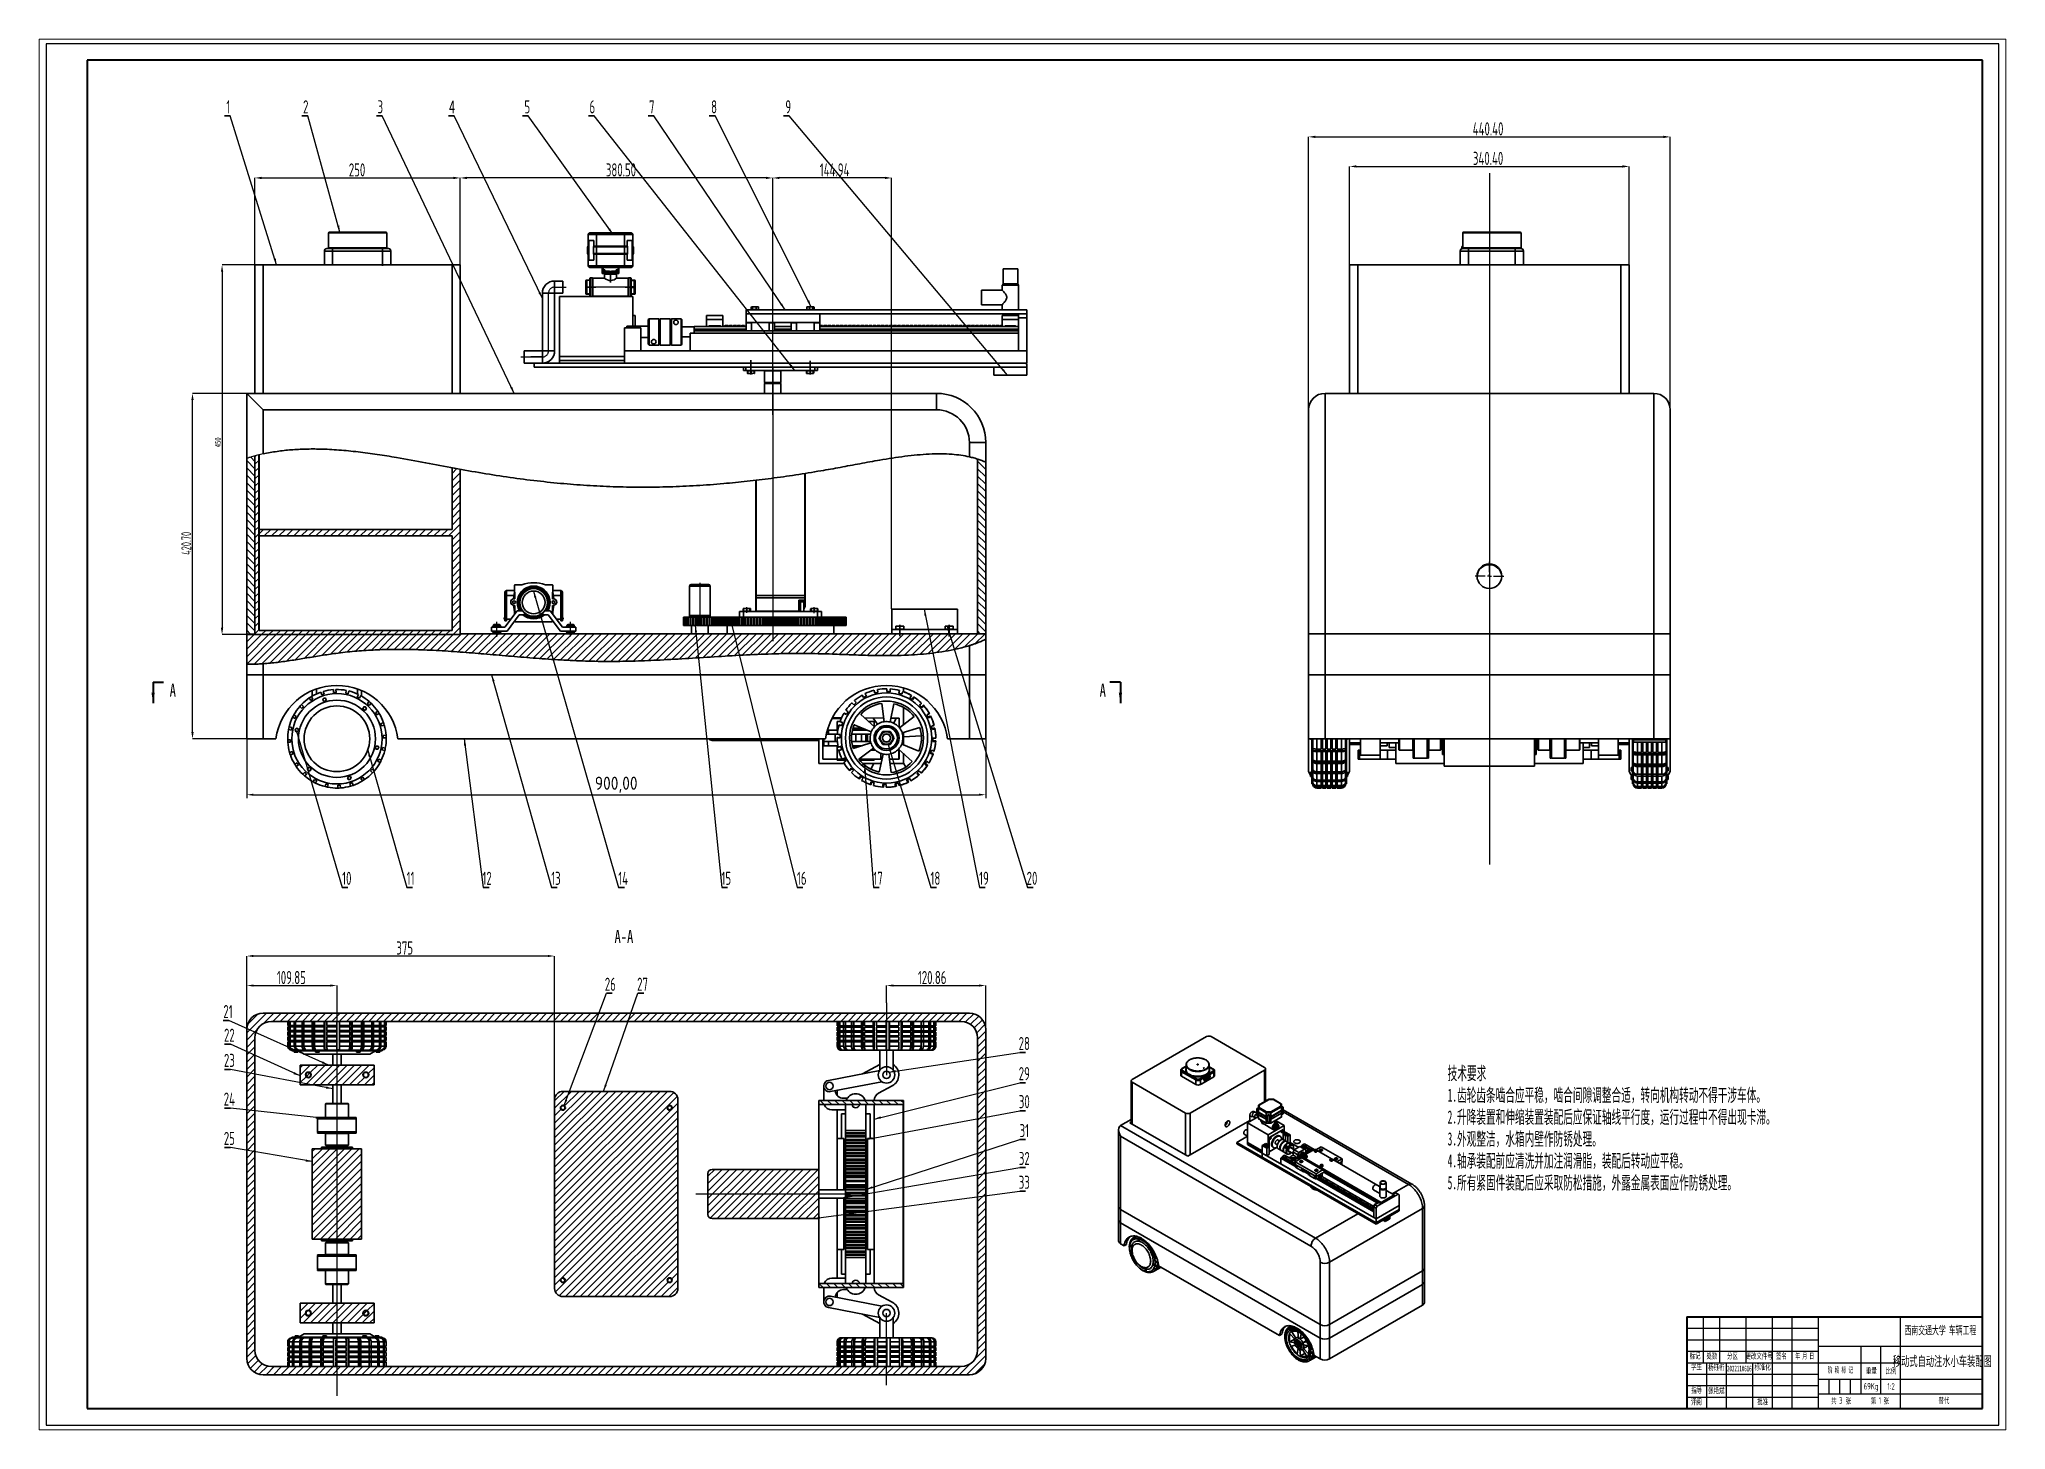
# Paper-space layout '布局1' of a CAD drawing. Header units: millimetres. Extents: x 30 to 267, y 21 to 189.
# The model-space entities are those that its viewports show. They can reach past a viewport. Long polylines and large blocks are cut down to what shows.
import ezdxf

# ---------------------------------------------------------------- set-up
doc = ezdxf.new("R2010")
doc.units = ezdxf.units.MM
doc.header["$LTSCALE"] = 1.8
doc.header["$PDSIZE"] = -1
for name, pattern in [('CENTER', [10.16, 6.35, -1.27, 1.27, -1.27]), ('CENTERX2', [20.32, 12.7, -2.54, 2.54, -2.54]), ('HIDDEN', [1.905, 1.27, -0.635])]:
    doc.linetypes.add(name, pattern=pattern)
for name, color, linetype in [('10', 7, 'Continuous'), ('5', 7, 'Continuous'), ('9', 7, 'Continuous'), ('SLD-0', 7, 'Continuous')]:
    doc.layers.add(name, color=color, linetype=linetype)
doc.styles.add('SLDTEXTSTYLE0', font='TXT', dxfattribs={"width": 0.7, "bigfont": 'bigfont'})
doc.styles.add('SLDTEXTSTYLE1', font='TXT', dxfattribs={"width": 0.614286, "bigfont": 'bigfont'})
doc.styles.add('SLDTEXTSTYLE2', font='TXT', dxfattribs={"width": 0.62, "bigfont": 'bigfont'})
doc.styles.add('SLDTEXTSTYLE3', font='TXT', dxfattribs={"width": 0.7})
doc.dimstyles.new('ISO-25', dxfattribs={"dimtxt": 2.5, "dimasz": 2.5, "dimexe": 1.25, "dimexo": 0.625, "dimtad": 1, "dimtxsty": 'Standard', "dimcen": 2.5, "dimadec": 0, "dimazin": 0, "dimtfac": 1, "dimtmove": 0, "dimatfit": 3, "dimfxl": 1, "dimarcsym": 0})
doc.dimstyles.new('SLDDIMSTYLE0', dxfattribs={"dimtxt": 3.5, "dimasz": 4.08, "dimexe": 0, "dimexo": 0.0625, "dimgap": 0.875, "dimtad": 2, "dimlfac": 2, "dimrnd": 1e-09, "dimzin": 12, "dimdsep": 46, "dimtxsty": 'SLDTEXTSTYLE3', "dimsah": 1, "dimcen": 0.09, "dimadec": 0, "dimazin": 3, "dimtfac": 1, "dimtofl": 0, "dimtmove": 0, "dimatfit": 3, "dimfxl": 1, "dimfrac": 2, "dimtolj": 1, "dimtzin": 12, "dimarcsym": 0})
doc.dimstyles.new('SLDDIMSTYLE1', dxfattribs={"dimtxt": 3.5, "dimasz": 4.08, "dimexe": 0, "dimexo": 0.0625, "dimgap": 0.875, "dimtad": 2, "dimlfac": 2, "dimrnd": 1e-09, "dimzin": 4, "dimdsep": 46, "dimtxsty": 'SLDTEXTSTYLE3', "dimsah": 1, "dimcen": 0.09, "dimadec": 0, "dimazin": 1, "dimtfac": 1, "dimtofl": 0, "dimtmove": 0, "dimatfit": 3, "dimfxl": 1, "dimfrac": 2, "dimtolj": 1, "dimtzin": 12, "dimarcsym": 0})
doc.dimstyles.new('SLDDIMSTYLE2', dxfattribs={"dimtxt": 0.18, "dimasz": 4.08, "dimexe": 0, "dimexo": 0.0625, "dimgap": 0, "dimtad": 0, "dimtih": 1, "dimtoh": 1, "dimdec": 0, "dimrnd": 1e-09, "dimzin": 0, "dimdsep": 46, "dimtxsty": 'Standard', "dimsah": 1, "dimcen": 0.09, "dimadec": 0, "dimazin": 0, "dimtfac": 4.08, "dimtdec": 0, "dimtofl": 0, "dimtmove": 0, "dimatfit": 3, "dimfxl": 1, "dimfrac": 2, "dimtolj": 1, "dimtzin": 0, "dimarcsym": 0})
doc.dimstyles.new('SLDDIMSTYLE3', dxfattribs={"dimtxt": 0.18, "dimasz": 1.016, "dimexe": 0, "dimexo": 0.0625, "dimgap": 0, "dimtad": 0, "dimtih": 1, "dimtoh": 1, "dimdec": 0, "dimrnd": 1e-09, "dimzin": 0, "dimdsep": 46, "dimtxsty": 'Standard', "dimblk1": 'DOT', "dimblk2": 'DOT', "dimsah": 1, "dimcen": 0.09, "dimadec": 0, "dimazin": 0, "dimtfac": 1.016, "dimtdec": 0, "dimtofl": 0, "dimtmove": 0, "dimatfit": 3, "dimldrblk": 'DOT', "dimfxl": 1, "dimfrac": 2, "dimtolj": 1, "dimtzin": 0, "dimarcsym": 0})

psp = doc.layouts.new('布局1')

msp = doc.modelspace()

# ---------------------------------------------------------------- texts
at = {"color": 7, "linetype": 'Continuous', "char_height": 8, "attachment_point": 1, "style": 'SLDTEXTSTYLE3'}
for insert in [(75.2132, 451.4924), (641.481, 451.4924)]:
    msp.add_mtext('A', dxfattribs=dict(at, insert=insert))
at = {"layer": '10', "attachment_point": 2}
for s, insert, char_height, style in [('A-A', (351.8006, 301.5252), 8, 'SLDTEXTSTYLE3'), ('{\\fHYSWLongFangSong|b0|i0|c134|p2;评阅}', (1004.7972, 15.8993), 3.5, 'SLDTEXTSTYLE0')]:
    msp.add_mtext(s, dxfattribs=dict(at, insert=insert, char_height=char_height, style=style))
at = {"layer": '10', "color": 7, "insert": (1104.5264, 16.9881), "char_height": 3.5, "width": 81.306745, "attachment_point": 2, "style": 'SLDTEXTSTYLE0'}
msp.add_mtext('{\\fHYSWLongFangSong|b0|i0|c134|p2;共 \\Fgbenor|c134;\\H1.14286x;3 \\fHYSWLongFangSong|b0|i0|c134|p2;\\H0.875x;张        第 \\Fgbenor|c134;\\H1.14286x;1\\fHYSWLongFangSong|b0|i0|c134|p2;\\H0.875x; 张}', dxfattribs=at)
at = {"layer": '9', "color": 7, "insert": (1153.44, 60.2271), "char_height": 5, "width": 50.104569, "attachment_point": 2, "style": 'SLDTEXTSTYLE2'}
msp.add_mtext('{\\fHYSWLongFangSong|b0|i0|c134|p2;西南交通大学 车辆工程}', dxfattribs=at)
at = {"layer": '9', "color": 7, "lineweight": 25, "insert": (1004.0573, 43.9398), "char_height": 3.5, "attachment_point": 2, "style": 'SLDTEXTSTYLE0'}
msp.add_mtext('{\\fHYSWLongFangSong|b0|i0|c134|p2;标记}', dxfattribs=at)
at = {"layer": '9', "color": 7, "attachment_point": 2}
for s, insert, char_height, style in [('{\\fHYSWLongFangSong|b0|i0|c134|p2;学生}', (1004.9287, 37.2667), 3.5, 'SLDTEXTSTYLE0'), ('{\\fHYSWLongFangSong|b0|i0|c134|p2;处数}', (1014.2731, 43.8062), 3.5, 'SLDTEXTSTYLE0'), ('{\\fHYSWLongFangSong|b0|i0|c134|p2;杨钰桁}', (1016.9723, 36.9485), 3.5, 'SLDTEXTSTYLE0'), ('{\\fHYSWLongFangSong|b0|i0|c134|p2;分区}', (1026.8014, 43.8062), 3.5, 'SLDTEXTSTYLE0'), ('{\\fHYSWLongFangSong|b0|i0|c134|p2;2022110616}', (1030.9837, 36.2101), 3.5, 'SLDTEXTSTYLE0'), ('{\\fHYSWLongFangSong|b0|i0|c134|p2;更改文件号}', (1043.0311, 43.8062), 3.5, 'SLDTEXTSTYLE0'), ('{\\fHYSWLongFangSong|b0|i0|c134|p2;标准化}', (1045.1906, 37.0873), 3.5, 'SLDTEXTSTYLE0'), ('{\\fHYSWLongFangSong|b0|i0|c134|p2;签名}', (1056.6453, 43.8062), 3.5, 'SLDTEXTSTYLE0'), ('{\\fHYSWLongFangSong|b0|i0|c134|p2;年 月 日}', (1070.7992, 43.8062), 3.5, 'SLDTEXTSTYLE2'), ('{\\fHYSWLongFangSong|b0|i0|c134|p2;移动式自动注水小车装配图}', (1154.5788, 41.941), 6, 'SLDTEXTSTYLE2'), ('{\\fHYSWLongFangSong|b0|i0|c134|p2;阶 段 标 记}', (1092.5362, 35.3103), 3.5, 'SLDTEXTSTYLE1'), ('{\\Fgbenor|c134;69Kg}', (1111.2018, 25.6544), 4, 'SLDTEXTSTYLE0'), ('{\\fHYSWLongFangSong|b0|i0|c134|p2;重量}', (1111.4015, 34.8103), 3.5, 'SLDTEXTSTYLE0'), ('{\\fHYSWLongFangSong|b0|i0|c134|p2;比例}', (1123.295, 34.8103), 3.5, 'SLDTEXTSTYLE0'), ('{\\fHYSWLongFangSong|b0|i0|c134|p2;指导}', (1005.0094, 23), 3.5, 'SLDTEXTSTYLE0'), ('{\\fHYSWLongFangSong|b0|i0|c134|p2;张艳斌}', (1016.957, 22.8075), 3.5, 'SLDTEXTSTYLE0'), ('{\\fHYSWLongFangSong|b0|i0|c134|p2;批准}', (1045.1624, 16), 3.5, 'SLDTEXTSTYLE0')]:
    msp.add_mtext(s, dxfattribs=dict(at, insert=insert, char_height=char_height, style=style))
at = {"layer": 'SLD-0', "insert": (1123.3834, 25.5259), "char_height": 4, "width": 4.083333, "attachment_point": 2, "style": 'SLDTEXTSTYLE3'}
msp.add_mtext('{\\Fgbenor|c134;1:2}', dxfattribs=at)
at = {"layer": 'SLD-0', "insert": (1152.2829, 16.6881), "char_height": 3.5, "attachment_point": 1, "style": 'SLDTEXTSTYLE0'}
msp.add_mtext('{\\fHYSWLongFangSong|b0|i0|c134|p2;替代}', dxfattribs=at)

# ---------------------------------------------------------------- blocks, each defined once
blk = doc.blocks.new('SW_NOTE_0')
at = {"layer": '10', "color": 0, "insert": (-0.5, -45.5), "char_height": 8, "width": 199.571, "attachment_point": 1, "style": 'SLDTEXTSTYLE0'}
blk.add_mtext('{\\fHYSWLongFangSong|b0|i0|c134|p2;技术要求\\P1.齿轮齿条啮合应平稳，啮合间隙调整合适，转向机构转动不得干涉车体。\\P2.升降装置和伸缩装置装配后应保证轴线平行度，运行过程中不得出现卡滞。\\P3.外观整洁，水箱内壁作防锈处理。\\P4.轴承装配前应清洗并加注润滑脂，装配后转动应平稳。\\P5.所有紧固件装配后应采取防松措施，外露金属表面应作防锈处理。}', dxfattribs=at)
blk = doc.blocks.new('_D_2')
at = {"layer": '10', "color": 0, "lineweight": -2, "transparency": 16777216}
for p, q in [((122.1, 628.2), (89.1, 628.2)), ((89.1, 422), (89.1, 624.2)), ((122.1, 417.9), (89.1, 417.9))]:
    blk.add_line(p, q, dxfattribs=at)
at = {"layer": '10', "color": 0, "transparency": 16777216}
for points in [[(88.4, 624.2), (89.8, 624.2), (89.1, 628.2)], [(88.4, 422), (89.8, 422), (89.1, 417.9)]]:
    blk.add_solid(points, dxfattribs=at)
at = {"layer": 'Defpoints', "color": 0, "transparency": 16777216}
for p in [(89.1, 628.2), (122.1, 628.2), (122.1, 417.9)]:
    blk.add_point(p, dxfattribs=at)
at = {"layer": '10', "color": 0, "lineweight": 25, "transparency": 16777216, "insert": (82.3, 536.9), "char_height": 3.5, "attachment_point": 2, "rotation": 90, "style": 'SLDTEXTSTYLE3'}
blk.add_mtext('\\A1;{\\Fgbenor|c134;\\H1.71429x;420.70}', dxfattribs=at)
blk = doc.blocks.new('_D_3')
at = {"layer": '10', "color": 0, "lineweight": -2, "transparency": 16777216}
for p, q in [((132.1, 706.4), (107.1, 706.4)), ((107.1, 702.3), (107.1, 485.5)), ((127.1, 481.4), (107.1, 481.4))]:
    blk.add_line(p, q, dxfattribs=at)
at = {"layer": '10', "color": 0, "transparency": 16777216}
for points in [[(106.4, 702.3), (107.8, 702.3), (107.1, 706.4)], [(106.4, 485.5), (107.8, 485.5), (107.1, 481.4)]]:
    blk.add_solid(points, dxfattribs=at)
at = {"layer": 'Defpoints', "color": 0, "transparency": 16777216}
for p in [(132.1, 706.4), (107.1, 481.4), (127.1, 481.4)]:
    blk.add_point(p, dxfattribs=at)
at = {"layer": '10', "color": 0, "lineweight": 25, "transparency": 16777216, "insert": (102.8, 598.4), "char_height": 3.5, "width": 6.16, "attachment_point": 2, "rotation": 90, "style": 'SLDTEXTSTYLE3'}
blk.add_mtext('\\A1;450', dxfattribs=at)
blk = doc.blocks.new('_D_4')
at = {"layer": '10', "color": 0, "lineweight": -2, "transparency": 16777216}
for p, q in [((127.1, 706.5), (127.1, 759.4)), ((131.2, 759.4), (248, 759.4)), ((252.1, 706.5), (252.1, 759.4))]:
    blk.add_line(p, q, dxfattribs=at)
at = {"layer": '10', "color": 0, "transparency": 16777216}
for points in [[(131.2, 760.1), (131.2, 758.7), (127.1, 759.4)], [(248, 760.1), (248, 758.7), (252.1, 759.4)]]:
    blk.add_solid(points, dxfattribs=at)
at = {"layer": 'Defpoints', "color": 0, "transparency": 16777216}
for p in [(252.1, 759.4), (127.1, 706.4), (252.1, 706.4)]:
    blk.add_point(p, dxfattribs=at)
at = {"layer": '10', "color": 0, "lineweight": 25, "transparency": 16777216, "insert": (189.3, 768.3), "char_height": 3.5, "attachment_point": 2, "style": 'SLDTEXTSTYLE3'}
blk.add_mtext('\\A1;{\\Fgbenor|c134;\\H2.28571x;250}', dxfattribs=at)
blk = doc.blocks.new('_D_5')
at = {"layer": '10', "color": 0, "lineweight": -2, "transparency": 16777216}
for p, q in [((252.1, 641.5), (252.1, 759.4)), ((438.3, 759.4), (256.2, 759.4)), ((442.4, 634.3), (442.4, 759.4))]:
    blk.add_line(p, q, dxfattribs=at)
at = {"layer": '10', "color": 0, "transparency": 16777216}
for points in [[(256.2, 760.1), (256.2, 758.7), (252.1, 759.4)], [(438.3, 760.1), (438.3, 758.7), (442.4, 759.4)]]:
    blk.add_solid(points, dxfattribs=at)
at = {"layer": 'Defpoints', "color": 0, "transparency": 16777216}
for p in [(252.1, 759.4), (252.1, 641.5), (442.4, 634.2)]:
    blk.add_point(p, dxfattribs=at)
at = {"layer": '10', "color": 0, "lineweight": 25, "transparency": 16777216, "insert": (350, 768.3), "char_height": 3.5, "attachment_point": 2, "style": 'SLDTEXTSTYLE3'}
blk.add_mtext('\\A1;{\\Fgbenor|c134;\\H2.28571x;380.50}', dxfattribs=at)
blk = doc.blocks.new('_D_6')
at = {"layer": '10', "color": 0, "lineweight": -2, "transparency": 16777216}
for p, q in [((442.4, 634.3), (442.4, 759.4)), ((510.8, 759.4), (446.5, 759.4)), ((514.8, 497), (514.8, 759.4))]:
    blk.add_line(p, q, dxfattribs=at)
at = {"layer": '10', "color": 0, "transparency": 16777216}
for points in [[(446.5, 760.1), (446.5, 758.7), (442.4, 759.4)], [(510.8, 760.1), (510.8, 758.7), (514.8, 759.4)]]:
    blk.add_solid(points, dxfattribs=at)
at = {"layer": 'Defpoints', "color": 0, "transparency": 16777216}
for p in [(442.4, 759.4), (442.4, 634.2), (514.8, 496.9)]:
    blk.add_point(p, dxfattribs=at)
at = {"layer": '10', "color": 0, "lineweight": 25, "transparency": 16777216, "insert": (480.1, 768.3), "char_height": 3.5, "attachment_point": 2, "style": 'SLDTEXTSTYLE3'}
blk.add_mtext('\\A1;{\\Fgbenor|c134;\\H2.28571x;144.94}', dxfattribs=at)
blk = doc.blocks.new('SW_NOTE_0_1')
at = {"layer": '10', "color": 0}
for p, q in [((-3.5, 0), (0, 0)), ((0, 0), (-3.5, 0)), ((-3.5, 0), (0, 0)), ((0, 0), (-3.5, 0)), ((-3.5, 0), (0, 0)), ((0, 0), (-3.5, 0))]:
    blk.add_line(p, q, dxfattribs=at)
at = {"layer": '10', "color": 0, "insert": (-1.2, 9.5), "char_height": 8, "width": 0.408, "attachment_point": 2, "style": 'SLDTEXTSTYLE3'}
blk.add_mtext('{\\Fgbenor|c134;2}', dxfattribs=at)
blk = doc.blocks.new('SW_NOTE_0_2')
at = {"layer": '10', "color": 0}
for p, q in [((-3.5, 0), (0, 0)), ((0, 0), (-3.5, 0)), ((-3.5, 0), (0, 0)), ((0, 0), (-3.5, 0)), ((-3.5, 0), (0, 0)), ((0, 0), (-3.5, 0))]:
    blk.add_line(p, q, dxfattribs=at)
at = {"layer": '10', "color": 0, "insert": (-1.2, 9.5), "char_height": 8, "attachment_point": 2, "style": 'SLDTEXTSTYLE3'}
blk.add_mtext('{\\Fgbenor|c134;1}', dxfattribs=at)
blk = doc.blocks.new('SW_NOTE_0_3')
at = {"layer": '10', "color": 0}
for p, q in [((-3.5, 0), (0, 0)), ((0, 0), (-3.5, 0)), ((-3.5, 0), (0, 0)), ((0, 0), (-3.5, 0)), ((-3.5, 0), (0, 0)), ((0, 0), (-3.5, 0))]:
    blk.add_line(p, q, dxfattribs=at)
at = {"layer": '10', "color": 0, "insert": (-0.6, 9.5), "char_height": 8, "attachment_point": 2, "style": 'SLDTEXTSTYLE3'}
blk.add_mtext('{\\Fgbenor|c134;5}', dxfattribs=at)
blk = doc.blocks.new('SW_NOTE_0_4')
at = {"layer": '10', "color": 0}
for p, q in [((-3.5, 0), (0, 0)), ((0, 0), (-3.5, 0)), ((-3.5, 0), (0, 0)), ((0, 0), (-3.5, 0)), ((-3.5, 0), (0, 0)), ((0, 0), (-3.5, 0))]:
    blk.add_line(p, q, dxfattribs=at)
at = {"layer": '10', "color": 0, "insert": (-1.2, 9.5), "char_height": 8, "attachment_point": 2, "style": 'SLDTEXTSTYLE3'}
blk.add_mtext('4', dxfattribs=at)
blk = doc.blocks.new('SW_NOTE_0_5')
at = {"layer": '10', "color": 0}
for p, q in [((-3.5, 0), (0, 0)), ((0, 0), (-3.5, 0)), ((-3.5, 0), (0, 0)), ((0, 0), (-3.5, 0)), ((-3.5, 0), (0, 0)), ((0, 0), (-3.5, 0))]:
    blk.add_line(p, q, dxfattribs=at)
at = {"layer": '10', "color": 0, "insert": (-1.2, 9.5), "char_height": 8, "attachment_point": 2, "style": 'SLDTEXTSTYLE3'}
blk.add_mtext('{\\Fgbenor|c0;7}', dxfattribs=at)
blk = doc.blocks.new('SW_NOTE_0_6')
at = {"layer": '10', "color": 0}
for p, q in [((-3.5, 0), (0, 0)), ((0, 0), (-3.5, 0)), ((-3.5, 0), (0, 0)), ((0, 0), (-3.5, 0)), ((-3.5, 0), (0, 0)), ((0, 0), (-3.5, 0))]:
    blk.add_line(p, q, dxfattribs=at)
at = {"layer": '10', "color": 0, "insert": (-1.2, 9.5), "char_height": 8, "attachment_point": 2, "style": 'SLDTEXTSTYLE3'}
blk.add_mtext('{\\Fgbenor|c0;6}', dxfattribs=at)
blk = doc.blocks.new('SW_NOTE_0_7')
at = {"layer": '10', "color": 0}
for p, q in [((0, 0), (3.5, 0)), ((3.5, 0), (0, 0)), ((0, 0), (3.5, 0)), ((3.5, 0), (0, 0)), ((0, 0), (3.5, 0)), ((3.5, 0), (0, 0))]:
    blk.add_line(p, q, dxfattribs=at)
at = {"layer": '10', "color": 0, "insert": (2.8, 9.5), "char_height": 8, "attachment_point": 2, "style": 'SLDTEXTSTYLE3'}
blk.add_mtext('{\\Fgbenor|c134;16}', dxfattribs=at)
blk = doc.blocks.new('SW_NOTE_0_8')
at = {"layer": '10', "color": 0}
for p, q in [((0, 0), (3.5, 0)), ((3.5, 0), (0, 0)), ((0, 0), (3.5, 0)), ((3.5, 0), (0, 0)), ((0, 0), (3.5, 0)), ((3.5, 0), (0, 0))]:
    blk.add_line(p, q, dxfattribs=at)
at = {"layer": '10', "color": 0, "insert": (2.8, 9.5), "char_height": 8, "attachment_point": 2, "style": 'SLDTEXTSTYLE3'}
blk.add_mtext('{\\Fgbenor|c134;15}', dxfattribs=at)
blk = doc.blocks.new('SW_NOTE_0_9')
at = {"layer": '10', "color": 0}
for p, q in [((0, 0), (3.5, 0)), ((3.5, 0), (0, 0)), ((0, 0), (3.5, 0)), ((3.5, 0), (0, 0)), ((0, 0), (3.5, 0)), ((3.5, 0), (0, 0))]:
    blk.add_line(p, q, dxfattribs=at)
at = {"layer": '10', "color": 0, "insert": (2.8, 9.5), "char_height": 8, "attachment_point": 2, "style": 'SLDTEXTSTYLE3'}
blk.add_mtext('{\\Fgbenor|c134;19}', dxfattribs=at)
blk = doc.blocks.new('SW_NOTE_0_10')
at = {"layer": '10', "color": 0}
for p, q in [((0, 0), (3.5, 0)), ((3.5, 0), (0, 0)), ((0, 0), (3.5, 0)), ((3.5, 0), (0, 0)), ((0, 0), (3.5, 0)), ((3.5, 0), (0, 0))]:
    blk.add_line(p, q, dxfattribs=at)
at = {"layer": '10', "color": 0, "insert": (2.8, 9.5), "char_height": 8, "attachment_point": 2, "style": 'SLDTEXTSTYLE3'}
blk.add_mtext('{\\Fgbenor|c134;14}', dxfattribs=at)
blk = doc.blocks.new('SW_NOTE_0_11')
at = {"layer": '10', "color": 0}
for p, q in [((0, 0), (3.5, 0)), ((3.5, 0), (0, 0)), ((0, 0), (3.5, 0)), ((3.5, 0), (0, 0)), ((0, 0), (3.5, 0)), ((3.5, 0), (0, 0))]:
    blk.add_line(p, q, dxfattribs=at)
at = {"layer": '10', "color": 0, "insert": (2.8, 9.5), "char_height": 8, "attachment_point": 2, "style": 'SLDTEXTSTYLE3'}
blk.add_mtext('{\\Fgbenor|c134;17}', dxfattribs=at)
blk = doc.blocks.new('SW_NOTE_0_12')
at = {"layer": '10', "color": 0}
for p, q in [((0, 0), (3.5, 0)), ((3.5, 0), (0, 0)), ((0, 0), (3.5, 0)), ((3.5, 0), (0, 0)), ((0, 0), (3.5, 0)), ((3.5, 0), (0, 0))]:
    blk.add_line(p, q, dxfattribs=at)
at = {"layer": '10', "color": 0, "insert": (2.3, 9.5), "char_height": 8, "attachment_point": 2, "style": 'SLDTEXTSTYLE3'}
blk.add_mtext('{\\Fgbenor|c134;11}', dxfattribs=at)
blk = doc.blocks.new('SW_NOTE_0_13')
at = {"layer": '10', "color": 0}
for p, q in [((0, 0), (3.5, 0)), ((3.5, 0), (0, 0)), ((0, 0), (3.5, 0)), ((3.5, 0), (0, 0)), ((0, 0), (3.5, 0)), ((3.5, 0), (0, 0))]:
    blk.add_line(p, q, dxfattribs=at)
at = {"layer": '10', "color": 0, "insert": (2.3, 9.5), "char_height": 8, "attachment_point": 2, "style": 'SLDTEXTSTYLE3'}
blk.add_mtext('{\\Fgbenor|c134;12}', dxfattribs=at)
blk = doc.blocks.new('SW_NOTE_0_14')
at = {"layer": '10', "color": 0}
for p, q in [((0, 0), (3.5, 0)), ((3.5, 0), (0, 0)), ((0, 0), (3.5, 0)), ((3.5, 0), (0, 0)), ((0, 0), (3.5, 0)), ((3.5, 0), (0, 0))]:
    blk.add_line(p, q, dxfattribs=at)
at = {"layer": '10', "color": 0, "insert": (2.8, 9.5), "char_height": 8, "attachment_point": 2, "style": 'SLDTEXTSTYLE3'}
blk.add_mtext('{\\Fgbenor|c134;13}', dxfattribs=at)
blk = doc.blocks.new('SW_NOTE_0_15')
at = {"layer": '10', "color": 0}
for p, q in [((-3.5, 0), (0, 0)), ((0, 0), (-3.5, 0)), ((-3.5, 0), (0, 0)), ((0, 0), (-3.5, 0)), ((-3.5, 0), (0, 0)), ((0, 0), (-3.5, 0))]:
    blk.add_line(p, q, dxfattribs=at)
at = {"layer": '10', "color": 0, "insert": (-1.2, 9.5), "char_height": 8, "attachment_point": 2, "style": 'SLDTEXTSTYLE3'}
blk.add_mtext('{\\Fgbenor|c0;3}', dxfattribs=at)
blk = doc.blocks.new('SW_NOTE_0_16')
at = {"layer": '10', "color": 0}
for p, q in [((-3.5, 0), (0, 0)), ((0, 0), (-3.5, 0)), ((-3.5, 0), (0, 0)), ((0, 0), (-3.5, 0)), ((-3.5, 0), (0, 0)), ((0, 0), (-3.5, 0))]:
    blk.add_line(p, q, dxfattribs=at)
at = {"layer": '10', "color": 0, "insert": (-0.6, 9.5), "char_height": 8, "attachment_point": 2, "style": 'SLDTEXTSTYLE3'}
blk.add_mtext('{\\Fgbenor|c134;8}', dxfattribs=at)
blk = doc.blocks.new('SW_NOTE_0_17')
at = {"layer": '10', "color": 0}
for p, q in [((0, 0), (3.5, 0)), ((3.5, 0), (0, 0)), ((0, 0), (3.5, 0)), ((3.5, 0), (0, 0)), ((0, 0), (3.5, 0)), ((3.5, 0), (0, 0))]:
    blk.add_line(p, q, dxfattribs=at)
at = {"layer": '10', "color": 0, "insert": (2.8, 9.5), "char_height": 8, "attachment_point": 2, "style": 'SLDTEXTSTYLE3'}
blk.add_mtext('{\\Fgbenor|c134;20}', dxfattribs=at)
blk = doc.blocks.new('SW_NOTE_0_18')
at = {"layer": '10', "color": 0}
for p, q in [((0, 0), (3.5, 0)), ((3.5, 0), (0, 0)), ((0, 0), (3.5, 0)), ((3.5, 0), (0, 0)), ((0, 0), (3.5, 0)), ((3.5, 0), (0, 0))]:
    blk.add_line(p, q, dxfattribs=at)
at = {"layer": '10', "color": 0, "insert": (2.8, 9.5), "char_height": 8, "attachment_point": 2, "style": 'SLDTEXTSTYLE3'}
blk.add_mtext('{\\Fgbenor|c134;10}', dxfattribs=at)
blk = doc.blocks.new('_Dot')
at = {"color": 0, "linetype": 'ByBlock', "lineweight": -2}
blk.add_line((-0.5, 0), (-1, 0), dxfattribs=at)
at = {"color": 0, "linetype": 'ByBlock', "const_width": 0.5}
blk.add_lwpolyline([(-0.25, 0, 1), (0.25, 0, 1)], format="xyb", close=True, dxfattribs=at)
blk = doc.blocks.new('SW_NOTE_0_19')
at = {"layer": '10', "color": 0}
for p, q in [((0, 0), (3.5, 0)), ((3.5, 0), (0, 0)), ((0, 0), (3.5, 0)), ((3.5, 0), (0, 0)), ((0, 0), (3.5, 0)), ((3.5, 0), (0, 0))]:
    blk.add_line(p, q, dxfattribs=at)
at = {"layer": '10', "color": 0, "insert": (2.8, 9.5), "char_height": 8, "attachment_point": 2, "style": 'SLDTEXTSTYLE3'}
blk.add_mtext('{\\Fgbenor|c134;18}', dxfattribs=at)
blk = doc.blocks.new('SW_NOTE_0_20')
at = {"layer": '10', "color": 0}
for p, q in [((-3.5, 0), (0, 0)), ((0, 0), (-3.5, 0)), ((-3.5, 0), (0, 0)), ((0, 0), (-3.5, 0)), ((-3.5, 0), (0, 0)), ((0, 0), (-3.5, 0))]:
    blk.add_line(p, q, dxfattribs=at)
at = {"layer": '10', "color": 0, "insert": (-0.6, 9.5), "char_height": 8, "attachment_point": 2, "style": 'SLDTEXTSTYLE3'}
blk.add_mtext('{\\Fgbenor|c134;9}', dxfattribs=at)
blk = doc.blocks.new('_D_7')
at = {"layer": '10', "color": 0, "lineweight": -2, "transparency": 16777216}
for p, q in [((768.7, 450.5), (768.7, 784.4)), ((772.8, 784.4), (984.8, 784.4)), ((988.9, 450.5), (988.9, 784.4))]:
    blk.add_line(p, q, dxfattribs=at)
at = {"layer": '10', "color": 0, "transparency": 16777216}
for points in [[(772.8, 785.1), (772.8, 783.7), (768.7, 784.4)], [(984.8, 785.1), (984.8, 783.7), (988.9, 784.4)]]:
    blk.add_solid(points, dxfattribs=at)
at = {"layer": 'Defpoints', "color": 0, "transparency": 16777216}
for p in [(988.9, 784.4), (768.7, 450.4), (988.9, 450.4)]:
    blk.add_point(p, dxfattribs=at)
at = {"layer": '10', "color": 0, "lineweight": 25, "transparency": 16777216, "insert": (878, 793.3), "char_height": 3.5, "attachment_point": 2, "style": 'SLDTEXTSTYLE3'}
blk.add_mtext('\\A1;{\\Fgbenor|c134;\\H2.28571x;440.40}', dxfattribs=at)
blk = doc.blocks.new('_D_8')
at = {"layer": '10', "color": 0, "lineweight": -2, "transparency": 16777216}
for p, q in [((793.7, 706.5), (793.7, 766.4)), ((797.8, 766.4), (959.8, 766.4)), ((963.9, 706.5), (963.9, 766.4))]:
    blk.add_line(p, q, dxfattribs=at)
at = {"layer": '10', "color": 0, "transparency": 16777216}
for points in [[(797.8, 767.1), (797.8, 765.7), (793.7, 766.4)], [(959.8, 767.1), (959.8, 765.7), (963.9, 766.4)]]:
    blk.add_solid(points, dxfattribs=at)
at = {"layer": 'Defpoints', "color": 0, "transparency": 16777216}
for p in [(963.9, 766.4), (793.7, 706.4), (963.9, 706.4)]:
    blk.add_point(p, dxfattribs=at)
at = {"layer": '10', "color": 0, "lineweight": 25, "transparency": 16777216, "insert": (878, 775.3), "char_height": 3.5, "attachment_point": 2, "style": 'SLDTEXTSTYLE3'}
blk.add_mtext('\\A1;{\\Fgbenor|c134;\\H2.28571x;340.40}', dxfattribs=at)
blk = doc.blocks.new('SW_CENTERMARKSYMBOL_0')
at = {"layer": '10', "color": 0}
for p, q in [((-2.5, 0), (-8.75, 0)), ((0, 0), (-1.25, 0)), ((0, 2.5), (0, 8.75)), ((0, 0), (0, 1.25)), ((0, 0), (0, -1.25)), ((0, 0), (1.25, 0)), ((2.5, 0), (8.75, 0)), ((0, -2.5), (0, -8.75))]:
    blk.add_line(p, q, dxfattribs=at)
blk = doc.blocks.new('_D_9')
at = {"layer": '10', "color": 0, "lineweight": -2, "transparency": 16777216}
for p, q in [((122.1, 240.9), (122.1, 267.6)), ((126.2, 267.6), (173, 267.6)), ((177.1, 261.2), (177.1, 267.6))]:
    blk.add_line(p, q, dxfattribs=at)
at = {"layer": '10', "color": 0, "transparency": 16777216}
for points in [[(126.2, 268.3), (126.2, 267), (122.1, 267.6)], [(173, 268.3), (173, 267), (177.1, 267.6)]]:
    blk.add_solid(points, dxfattribs=at)
at = {"layer": 'Defpoints', "color": 0, "transparency": 16777216}
for p in [(177.1, 267.6), (177.1, 261.2), (122.1, 240.8)]:
    blk.add_point(p, dxfattribs=at)
at = {"layer": '10', "color": 0, "lineweight": 25, "transparency": 16777216, "insert": (149.3, 276.5), "char_height": 3.5, "attachment_point": 2, "style": 'SLDTEXTSTYLE3'}
blk.add_mtext('\\A1;{\\Fgbenor|c134;\\H2.28571x;109.85}', dxfattribs=at)
blk = doc.blocks.new('_D_10')
at = {"layer": '10', "color": 0, "lineweight": -2, "transparency": 16777216}
for p, q in [((122.1, 240.9), (122.1, 285.6)), ((305.5, 285.6), (126.2, 285.6)), ((309.6, 198.3), (309.6, 285.6))]:
    blk.add_line(p, q, dxfattribs=at)
at = {"layer": '10', "color": 0, "transparency": 16777216}
for points in [[(126.2, 286.3), (126.2, 285), (122.1, 285.6)], [(305.5, 286.3), (305.5, 285), (309.6, 285.6)]]:
    blk.add_solid(points, dxfattribs=at)
at = {"layer": 'Defpoints', "color": 0, "transparency": 16777216}
for p in [(122.1, 285.6), (122.1, 240.8), (309.6, 198.2)]:
    blk.add_point(p, dxfattribs=at)
at = {"layer": '10', "color": 0, "lineweight": 25, "transparency": 16777216, "insert": (218.3, 294.5), "char_height": 3.5, "attachment_point": 2, "style": 'SLDTEXTSTYLE3'}
blk.add_mtext('\\A1;{\\Fgbenor|c134;\\H2.28571x;375}', dxfattribs=at)
blk = doc.blocks.new('_D_11')
at = {"layer": '10', "color": 0, "lineweight": -2, "transparency": 16777216}
for p, q in [((511.7, 257.2), (511.7, 267.6)), ((515.8, 267.6), (568, 267.6)), ((572.1, 240.9), (572.1, 267.6))]:
    blk.add_line(p, q, dxfattribs=at)
at = {"layer": '10', "color": 0, "transparency": 16777216}
for points in [[(515.8, 268.3), (515.8, 267), (511.7, 267.6)], [(568, 268.3), (568, 267), (572.1, 267.6)]]:
    blk.add_solid(points, dxfattribs=at)
at = {"layer": 'Defpoints', "color": 0, "transparency": 16777216}
for p in [(572.1, 267.6), (511.7, 257.2), (572.1, 240.8)]:
    blk.add_point(p, dxfattribs=at)
at = {"layer": '10', "color": 0, "lineweight": 25, "transparency": 16777216, "insert": (539.5, 276.5), "char_height": 3.5, "attachment_point": 2, "style": 'SLDTEXTSTYLE3'}
blk.add_mtext('\\A1;{\\Fgbenor|c134;\\H2.28571x;120.86}', dxfattribs=at)
blk = doc.blocks.new('SW_NOTE_0_21')
at = {"layer": '10', "color": 0}
for p, q in [((-3.5, 0), (0, 0)), ((0, 0), (-3.5, 0)), ((-3.5, 0), (0, 0)), ((0, 0), (-3.5, 0)), ((-3.5, 0), (0, 0)), ((0, 0), (-3.5, 0))]:
    blk.add_line(p, q, dxfattribs=at)
at = {"layer": '10', "color": 0, "insert": (-0.6, 9.5), "char_height": 8, "attachment_point": 2, "style": 'SLDTEXTSTYLE3'}
blk.add_mtext('{\\Fgbenor|c134;22}', dxfattribs=at)
blk = doc.blocks.new('SW_NOTE_0_22')
at = {"layer": '10', "color": 0}
for p, q in [((-3.5, 0), (0, 0)), ((0, 0), (-3.5, 0)), ((-3.5, 0), (0, 0)), ((0, 0), (-3.5, 0)), ((-3.5, 0), (0, 0)), ((0, 0), (-3.5, 0))]:
    blk.add_line(p, q, dxfattribs=at)
at = {"layer": '10', "color": 0, "insert": (-0.6, 9.5), "char_height": 8, "attachment_point": 2, "style": 'SLDTEXTSTYLE3'}
blk.add_mtext('{\\Fgbenor|c134;23}', dxfattribs=at)
blk = doc.blocks.new('SW_NOTE_0_23')
at = {"layer": '10', "color": 0}
for p, q in [((-3.5, 0), (0, 0)), ((0, 0), (-3.5, 0)), ((-3.5, 0), (0, 0)), ((0, 0), (-3.5, 0)), ((-3.5, 0), (0, 0)), ((0, 0), (-3.5, 0))]:
    blk.add_line(p, q, dxfattribs=at)
at = {"layer": '10', "color": 0, "insert": (-0.6, 9.5), "char_height": 8, "attachment_point": 2, "style": 'SLDTEXTSTYLE3'}
blk.add_mtext('{\\Fgbenor|c134;24}', dxfattribs=at)
blk = doc.blocks.new('SW_NOTE_0_24')
at = {"layer": '10', "color": 0}
for p, q in [((-3.5, 0), (0, 0)), ((0, 0), (-3.5, 0)), ((-3.5, 0), (0, 0)), ((0, 0), (-3.5, 0)), ((-3.5, 0), (0, 0)), ((0, 0), (-3.5, 0))]:
    blk.add_line(p, q, dxfattribs=at)
at = {"layer": '10', "color": 0, "insert": (-0.6, 9.5), "char_height": 8, "attachment_point": 2, "style": 'SLDTEXTSTYLE3'}
blk.add_mtext('{\\Fgbenor|c134;25}', dxfattribs=at)
blk = doc.blocks.new('SW_NOTE_0_25')
at = {"layer": '10', "color": 0}
for p, q in [((0, 0), (3.5, 0)), ((3.5, 0), (0, 0)), ((0, 0), (3.5, 0)), ((3.5, 0), (0, 0)), ((0, 0), (3.5, 0)), ((3.5, 0), (0, 0))]:
    blk.add_line(p, q, dxfattribs=at)
at = {"layer": '10', "color": 0, "insert": (2.8, 9.5), "char_height": 8, "attachment_point": 2, "style": 'SLDTEXTSTYLE3'}
blk.add_mtext('{\\Fgbenor|c134;27}', dxfattribs=at)
blk = doc.blocks.new('SW_NOTE_0_26')
at = {"layer": '10', "color": 0}
for p, q in [((0, 0), (3.5, 0)), ((3.5, 0), (0, 0)), ((0, 0), (3.5, 0)), ((3.5, 0), (0, 0)), ((0, 0), (3.5, 0)), ((3.5, 0), (0, 0))]:
    blk.add_line(p, q, dxfattribs=at)
at = {"layer": '10', "color": 0, "insert": (2.8, 9.5), "char_height": 8, "attachment_point": 2, "style": 'SLDTEXTSTYLE3'}
blk.add_mtext('{\\Fgbenor|c134;28}', dxfattribs=at)
blk = doc.blocks.new('SW_NOTE_0_27')
at = {"layer": '10', "color": 0}
for p, q in [((0, 0), (3.5, 0)), ((3.5, 0), (0, 0)), ((0, 0), (3.5, 0)), ((3.5, 0), (0, 0)), ((0, 0), (3.5, 0)), ((3.5, 0), (0, 0))]:
    blk.add_line(p, q, dxfattribs=at)
at = {"layer": '10', "color": 0, "insert": (2.8, 9.5), "char_height": 8, "attachment_point": 2, "style": 'SLDTEXTSTYLE3'}
blk.add_mtext('{\\Fgbenor|c134;29}', dxfattribs=at)
blk = doc.blocks.new('SW_NOTE_0_28')
at = {"layer": '10', "color": 0}
for p, q in [((0, 0), (3.5, 0)), ((3.5, 0), (0, 0)), ((0, 0), (3.5, 0)), ((3.5, 0), (0, 0)), ((0, 0), (3.5, 0)), ((3.5, 0), (0, 0))]:
    blk.add_line(p, q, dxfattribs=at)
at = {"layer": '10', "color": 0, "insert": (2.8, 9.5), "char_height": 8, "attachment_point": 2, "style": 'SLDTEXTSTYLE3'}
blk.add_mtext('{\\Fgbenor|c134;30}', dxfattribs=at)
blk = doc.blocks.new('SW_NOTE_0_29')
at = {"layer": '10', "color": 0}
for p, q in [((0, 0), (3.5, 0)), ((3.5, 0), (0, 0)), ((0, 0), (3.5, 0)), ((3.5, 0), (0, 0)), ((0, 0), (3.5, 0)), ((3.5, 0), (0, 0))]:
    blk.add_line(p, q, dxfattribs=at)
at = {"layer": '10', "color": 0, "insert": (2.8, 9.5), "char_height": 8, "attachment_point": 2, "style": 'SLDTEXTSTYLE3'}
blk.add_mtext('{\\Fgbenor|c134;31}', dxfattribs=at)
blk = doc.blocks.new('SW_NOTE_0_30')
at = {"layer": '10', "color": 0}
for p, q in [((0, 0), (3.5, 0)), ((3.5, 0), (0, 0)), ((0, 0), (3.5, 0)), ((3.5, 0), (0, 0)), ((0, 0), (3.5, 0)), ((3.5, 0), (0, 0))]:
    blk.add_line(p, q, dxfattribs=at)
at = {"layer": '10', "color": 0, "insert": (2.8, 9.5), "char_height": 8, "attachment_point": 2, "style": 'SLDTEXTSTYLE3'}
blk.add_mtext('{\\Fgbenor|c134;32}', dxfattribs=at)
blk = doc.blocks.new('SW_NOTE_0_31')
at = {"layer": '10', "color": 0}
for p, q in [((0, 0), (3.5, 0)), ((3.5, 0), (0, 0)), ((0, 0), (3.5, 0)), ((3.5, 0), (0, 0)), ((0, 0), (3.5, 0)), ((3.5, 0), (0, 0))]:
    blk.add_line(p, q, dxfattribs=at)
at = {"layer": '10', "color": 0, "insert": (2.8, 9.5), "char_height": 8, "attachment_point": 2, "style": 'SLDTEXTSTYLE3'}
blk.add_mtext('{\\Fgbenor|c134;33}', dxfattribs=at)
blk = doc.blocks.new('SW_NOTE_0_32')
at = {"layer": '10', "color": 0}
for p, q in [((0, 0), (3.5, 0)), ((3.5, 0), (0, 0)), ((0, 0), (3.5, 0)), ((3.5, 0), (0, 0)), ((0, 0), (3.5, 0)), ((3.5, 0), (0, 0))]:
    blk.add_line(p, q, dxfattribs=at)
at = {"layer": '10', "color": 0, "insert": (2.3, 9.5), "char_height": 8, "attachment_point": 2, "style": 'SLDTEXTSTYLE3'}
blk.add_mtext('{\\Fgbenor|c134;26}', dxfattribs=at)
blk = doc.blocks.new('SW_NOTE_0_33')
at = {"layer": '10', "color": 0}
for p, q in [((-3.5, 0), (0, 0)), ((0, 0), (-3.5, 0)), ((-3.5, 0), (0, 0)), ((0, 0), (-3.5, 0)), ((-3.5, 0), (0, 0)), ((0, 0), (-3.5, 0))]:
    blk.add_line(p, q, dxfattribs=at)
at = {"layer": '10', "color": 0, "insert": (-0.6, 9.5), "char_height": 8, "attachment_point": 2, "style": 'SLDTEXTSTYLE3'}
blk.add_mtext('{\\Fgbenor|c134;21}', dxfattribs=at)
blk = doc.blocks.new('*D51')
at = {"color": 0, "lineweight": -2, "transparency": 16777216}
for p, q in [((122.1, 417.9), (122.1, 381.8)), ((572.1, 417.9), (572.1, 381.8)), ((126.2, 383.8), (568, 383.8))]:
    blk.add_line(p, q, dxfattribs=at)
at = {"color": 0, "transparency": 16777216}
for points in [[(126.2, 384.5), (126.2, 383.2), (122.1, 383.8)], [(568, 384.5), (568, 383.2), (572.1, 383.8)]]:
    blk.add_solid(points, dxfattribs=at)
at = {"layer": 'Defpoints', "color": 0, "transparency": 16777216}
for p in [(122.1, 417.9), (572.1, 417.9), (572.1, 383.8)]:
    blk.add_point(p, dxfattribs=at)
at = {"color": 0, "transparency": 16777216, "insert": (347.1, 389.9), "char_height": 3.5, "attachment_point": 5}
blk.add_mtext('{\\Fgbenor|c134;\\H2.28571x;900,00}', dxfattribs=at)

# ---------------------------------------------------------------- dimensions: what is measured, and where the dimension line sits
dim = msp.add_linear_dim(base=(572.1298, 383.8477), p1=(122.1298, 417.8883), p2=(572.1298, 417.8883), text='{\\Fgbenor|c134;\\H2.28571x;<>}', dimstyle='ISO-25', override={"dimtxt": 3.5, "dimasz": 4.08, "dimexe": 2, "dimexo": 0, "dimgap": 1.524, "dimtih": 1, "dimtoh": 1, "dimlfac": 2, "dimzin": 0, "dimadec": 2, "dimtzin": 0})
dim.commit()
dim.dimension.update_dxf_attribs({"geometry": '*D51', "text_midpoint": (347.1298, 383.8477), "dimtype": 160})
at = {"layer": '10', "lineweight": 25}
for base, p1, p2, dimstyle, picture, middle in [((988.8988, 784.3883), (768.6988, 450.3883), (988.8988, 450.3883), 'SLDDIMSTYLE1', '_D_7', (878.0115, 784.3883)), ((252.1298, 759.3883), (127.1298, 706.3883), (252.1298, 706.3883), 'SLDDIMSTYLE0', '_D_4', (189.2658, 759.3883)), ((252.1298, 759.3883), (442.3798, 634.2383), (252.1298, 641.4767), 'SLDDIMSTYLE1', '_D_5', (350.0157, 759.3883)), ((442.3798, 759.3883), (514.8479, 496.8883), (442.3798, 634.2383), 'SLDDIMSTYLE0', '_D_6', (480.1415, 759.3883)), ((963.8988, 766.3883), (793.6988, 706.3883), (963.8988, 706.3883), 'SLDDIMSTYLE1', '_D_8', (878.0115, 766.3883))]:
    dim = msp.add_linear_dim(base=base, p1=p1, p2=p2, text='{\\Fgbenor|c134;\\H2.28571x;<>}', dimstyle=dimstyle, dxfattribs=at)
    dim.commit()
    dim.dimension.update_dxf_attribs({"geometry": picture, "text_midpoint": middle, "dimtype": 160})
dim = msp.add_linear_dim(base=(107.1298, 481.3883), p1=(132.1298, 706.3883), p2=(127.1298, 481.3883), angle=90, dimstyle='SLDDIMSTYLE0', dxfattribs=at)
dim.commit()
dim.dimension.update_dxf_attribs({"geometry": '_D_3', "text_midpoint": (107.1298, 598.3633), "dimtype": 160})
for base, p1, p2, angle, text, dimstyle, picture, middle in [((89.1298, 628.2383), (122.1298, 417.8883), (122.1298, 628.2383), 90, '{\\Fgbenor|c134;\\H1.71429x;<>}', 'SLDDIMSTYLE1', '_D_2', (89.1298, 536.8522)), ((122.1298, 285.6498), (309.6298, 198.2141), (122.1298, 240.8141), 0, '{\\Fgbenor|c134;\\H2.28571x;<>}', 'SLDDIMSTYLE0', '_D_10', (218.3105, 285.6498)), ((177.0526, 267.6498), (122.1298, 240.8141), (177.0526, 261.1613), 0, '{\\Fgbenor|c134;\\H2.28571x;<>}', 'SLDDIMSTYLE0', '_D_9', (149.263, 267.6498)), ((572.1298, 267.6498), (511.6998, 257.1625), (572.1298, 240.8141), 0, '{\\Fgbenor|c134;\\H2.28571x;<>}', 'SLDDIMSTYLE0', '_D_11', (539.4884, 267.6498))]:
    dim = msp.add_linear_dim(base=base, p1=p1, p2=p2, angle=angle, text=text, dimstyle=dimstyle, dxfattribs=at)
    dim.commit()
    dim.dimension.update_dxf_attribs({"geometry": picture, "text_midpoint": middle, "dimtype": 160})

# ---------------------------------------------------------------- hatches: boundary and pattern name
at = {"layer": '10', "linetype": 'Continuous', "lineweight": 25}
h = msp.add_hatch(dxfattribs=at)
h.set_pattern_fill('ANSI31', color=256, angle=90, style=0)
edge = h.paths.add_edge_path(flags=0)
edge.add_line((122.1298, 588.6553), (122.1298, 481.8883))
edge.add_line((122.1298, 481.8883), (127.1298, 481.8883))
edge.add_line((127.1298, 481.8883), (127.1298, 590.1384))
edge.add_spline(control_points=[(127.1298, 590.1384), (125.4492, 589.6856), (123.7822, 589.192), (122.1298, 588.6553)], knot_values=[0.971335656, 0.971335656, 0.971335656, 0.971335656, 0.975811169, 0.975811169, 0.975811169, 0.975811169], weights=[1, 1, 1, 1], degree=3, periodic=0)
h = msp.add_hatch(dxfattribs=at)
h.set_pattern_fill('ANSI31', color=256, style=0)
edge = h.paths.add_edge_path()
edge.add_spline(control_points=[(252.1298, 581.9968), (250.4686, 582.3006), (248.8017, 582.6095), (247.1298, 582.9218)], knot_values=[0.869756211, 0.869756211, 0.869756211, 0.869756211, 0.873806686, 0.873806686, 0.873806686, 0.873806686], weights=[1, 1, 1, 1], degree=3, periodic=0)
edge.add_line((247.1298, 582.9218), (247.1298, 545.3883))
edge.add_line((247.1298, 545.3883), (129.6298, 545.3883))
edge.add_line((129.6298, 545.3883), (129.6298, 541.3883))
edge.add_line((129.6298, 541.3883), (247.1298, 541.3883))
edge.add_line((247.1298, 541.3883), (247.1298, 483.8883))
edge.add_line((247.1298, 483.8883), (129.6298, 483.8883))
edge.add_line((129.6298, 483.8883), (129.6298, 590.7795))
edge.add_spline(control_points=[(129.6298, 590.7795), (128.7932, 590.5756), (127.9599, 590.362), (127.1298, 590.1384)], knot_values=[0.969125306, 0.969125306, 0.969125306, 0.969125306, 0.971335656, 0.971335656, 0.971335656, 0.971335656], weights=[1, 1, 1, 1], degree=3, periodic=0)
edge.add_line((127.1298, 590.1384), (127.1298, 481.3883))
edge.add_line((127.1298, 481.3883), (252.1298, 481.3883))
edge.add_line((252.1298, 481.3883), (252.1298, 581.9968))
at = {"layer": '10', "linetype": 'Continuous'}
h = msp.add_hatch(dxfattribs=at)
h.set_pattern_fill('ANSI31', color=256, angle=90, style=0)
edge = h.paths.add_edge_path(flags=0)
edge.add_line((572.1298, 481.8883), (572.1298, 586.3137))
edge.add_spline(control_points=[(572.1298, 586.3137), (570.5173, 587.0389), (568.849, 587.6753), (567.1298, 588.2297)], knot_values=[0.606322706, 0.606322706, 0.606322706, 0.606322706, 0.611242238, 0.611242238, 0.611242238, 0.611242238], weights=[1, 1, 1, 1], degree=3, periodic=0)
edge.add_line((567.1298, 588.2297), (567.1298, 481.8883))
edge.add_line((567.1298, 481.8883), (572.1298, 481.8883))
h = msp.add_hatch(dxfattribs=at)
h.set_pattern_fill('ANSI31', color=256, style=0)
edge = h.paths.add_edge_path(flags=0)
edge.add_line((572.1298, 478.5079), (572.1298, 481.8883))
edge.add_line((572.1298, 481.8883), (252.1298, 481.8883))
edge.add_line((252.1298, 481.8883), (252.1298, 481.3883))
edge.add_line((252.1298, 481.3883), (127.1298, 481.3883))
edge.add_line((127.1298, 481.3883), (127.1298, 481.8883))
edge.add_line((127.1298, 481.8883), (122.1298, 481.8883))
edge.add_line((122.1298, 481.8883), (122.1298, 463.3259))
edge.add_spline(control_points=[(122.1298, 463.3259), (139.2239, 462.9203), (191.1018, 475.3366), (259.7772, 470.4539), (356.2491, 461.2803), (449.2649, 474.0667), (526.228, 465.6179), (563.8322, 474.4689), (572.1298, 478.5079)], knot_values=[0.127124313, 0.127124313, 0.127124313, 0.127124313, 0.170229642, 0.246660404, 0.305510932, 0.411784969, 0.479370226, 0.502365083, 0.502365083, 0.502365083, 0.502365083], weights=[1, 1, 1, 1, 1, 1, 1, 1, 1], degree=3, periodic=0)
at = {"layer": '10', "linetype": 'Continuous', "lineweight": 25}
h = msp.add_hatch(dxfattribs=at)
h.set_pattern_fill('ANSI31', color=256, style=0)
edge = h.paths.add_edge_path(flags=0)
edge.add_line((132.1298, 30.6141), (562.1298, 30.6141))
edge.add_arc((562.1298, 40.6141), 10, 270, 360)
edge.add_line((572.1298, 40.6141), (572.1298, 240.8141))
edge.add_arc((562.1298, 240.8141), 10, 0, 90)
edge.add_line((562.1298, 250.8141), (132.1298, 250.8141))
edge.add_arc((132.1298, 240.8141), 10, 90, 180)
edge.add_line((122.1298, 240.8141), (122.1298, 40.6141))
edge.add_arc((132.1298, 40.6141), 10, 180, 270)
edge = h.paths.add_edge_path(flags=0)
edge.add_arc((137.1298, 45.6141), 10, 180, 270, ccw=False)
edge.add_line((127.1298, 45.6141), (127.1298, 235.8141))
edge.add_arc((137.1298, 235.8141), 10, 90, 180, ccw=False)
edge.add_line((137.1298, 245.8141), (557.1298, 245.8141))
edge.add_arc((557.1298, 235.8141), 10, 0, 90, ccw=False)
edge.add_line((567.1298, 235.8141), (567.1298, 45.6141))
edge.add_arc((557.1298, 45.6141), 10, -90, 0, ccw=False)
edge.add_line((557.1298, 35.6141), (137.1298, 35.6141))
at = {"layer": '10', "linetype": 'Continuous', "lineweight": 30}
h = msp.add_hatch(dxfattribs=at)
h.set_pattern_fill('ANSI31', color=256, style=0)
h.paths.add_polyline_path([(154.6422, 207.2141), (199.6422, 207.2141), (199.6422, 219.2141), (154.6422, 219.2141)], flags=0)
edge = h.paths.add_edge_path(flags=0)
edge.add_arc((194.6422, 213.2141), 1.75, 0, 360)
edge = h.paths.add_edge_path(flags=0)
edge.add_arc((159.6422, 213.2141), 1.75, 0, 360)
h = msp.add_hatch(dxfattribs=at)
h.set_pattern_fill('ANSI32', color=256, style=0)
edge = h.paths.add_edge_path(flags=0)
edge.add_arc((159.6422, 213.2141), 1.5, 0, 360)
at = {"layer": '10', "linetype": 'Continuous', "lineweight": 18}
h = msp.add_hatch(dxfattribs=at)
h.set_pattern_fill('ANSI32', color=256, style=0)
edge = h.paths.add_edge_path(flags=0)
edge.add_arc((194.6422, 213.2141), 1.5, 0, 360)
at = {"layer": '10', "linetype": 'Continuous', "lineweight": 25}
h = msp.add_hatch(dxfattribs=at)
h.set_pattern_fill('ANSI31', color=256, style=0)
edge = h.paths.add_edge_path(flags=0)
edge.add_line((384.6298, 83.2141), (384.6298, 198.2141))
edge.add_arc((379.6298, 198.2141), 5, 0, 90)
edge.add_line((379.6298, 203.2141), (314.6298, 203.2141))
edge.add_arc((314.6298, 198.2141), 5, 90, 180)
edge.add_line((309.6298, 198.2141), (309.6298, 83.2141))
edge.add_arc((314.6298, 83.2141), 5, 180, 270)
edge.add_line((314.6298, 78.2141), (379.6298, 78.2141))
edge.add_arc((379.6298, 83.2141), 5, 270, 360)
edge = h.paths.add_edge_path(flags=0)
edge.add_arc((379.6298, 193.2141), 1.25, 0, 360)
edge = h.paths.add_edge_path(flags=0)
edge.add_arc((379.6298, 88.2141), 1.25, 0, 360)
edge = h.paths.add_edge_path(flags=0)
edge.add_arc((314.6298, 193.2141), 1.25, 0, 360)
edge = h.paths.add_edge_path(flags=0)
edge.add_arc((314.6298, 88.2141), 1.25, 0, 360)
at = {"layer": '10', "linetype": 'Continuous', "lineweight": 18}
h = msp.add_hatch(dxfattribs=at)
h.set_pattern_fill('ANSI32', color=256, angle=90, style=0)
edge = h.paths.add_edge_path(flags=0)
edge.add_arc((314.6298, 193.2141), 1.5, 0, 360)
h = msp.add_hatch(dxfattribs=at)
h.set_pattern_fill('ANSI32', color=256, angle=90, style=0)
edge = h.paths.add_edge_path(flags=0)
edge.add_arc((379.6298, 193.2141), 1.5, 0, 360)
at = {"layer": '10', "linetype": 'Continuous', "lineweight": 30}
h = msp.add_hatch(dxfattribs=at)
h.set_pattern_fill('ANSI31', color=256, angle=90, style=0)
h.paths.add_polyline_path([(521.9498, 83.7141), (521.9498, 197.7141), (470.4498, 197.7141), (470.4498, 83.7141)], flags=0)
h.paths.add_polyline_path([(521.8498, 195.2141), (521.8498, 86.2141), (470.5498, 86.2141), (470.5498, 195.2141)], flags=0)
h = msp.add_hatch(dxfattribs=at)
h.set_pattern_fill('ANSI31', color=256, style=0)
h.paths.add_polyline_path([(162.0526, 113.2141), (192.0526, 113.2141), (192.0526, 168.2141), (162.0526, 168.2141)], flags=0)
h = msp.add_hatch(dxfattribs=at)
h.set_pattern_fill('ANSI31', color=256, style=0)
edge = h.paths.add_edge_path(flags=0)
edge.add_line((402.9498, 153.2141), (402.9498, 128.2141))
edge.add_arc((405.4498, 128.2141), 2.5, 180, 270)
edge.add_line((405.4498, 125.7141), (470.4498, 125.7141))
edge.add_line((470.4498, 125.7141), (470.4498, 155.7141))
edge.add_line((470.4498, 155.7141), (405.4498, 155.7141))
edge.add_arc((405.4498, 153.2141), 2.5, 90, 180)
h = msp.add_hatch(dxfattribs=at)
h.set_pattern_fill('ANSI32', color=256, angle=90, style=0)
edge = h.paths.add_edge_path(flags=0)
edge.add_arc((314.6298, 88.2141), 1.5, 0, 360)
at = {"layer": '10', "linetype": 'Continuous', "lineweight": 18}
h = msp.add_hatch(dxfattribs=at)
h.set_pattern_fill('ANSI32', color=256, angle=90, style=0)
edge = h.paths.add_edge_path(flags=0)
edge.add_arc((379.6298, 88.2141), 1.5, 0, 360)
at = {"layer": '10', "linetype": 'Continuous', "lineweight": 30}
h = msp.add_hatch(dxfattribs=at)
h.set_pattern_fill('ANSI31', color=256, style=0)
h.paths.add_polyline_path([(154.6422, 62.2141), (199.6422, 62.2141), (199.6422, 74.2141), (154.6422, 74.2141)], flags=0)
edge = h.paths.add_edge_path(flags=0)
edge.add_arc((194.6422, 68.2141), 1.75, 0, 360)
edge = h.paths.add_edge_path(flags=0)
edge.add_arc((159.6422, 68.2141), 1.75, 0, 360)
at = {"layer": '10', "linetype": 'Continuous', "lineweight": 18}
h = msp.add_hatch(dxfattribs=at)
h.set_pattern_fill('ANSI32', color=256, style=0)
edge = h.paths.add_edge_path(flags=0)
edge.add_arc((159.6422, 68.2141), 1.5, 0, 360)
at = {"layer": '10', "linetype": 'Continuous', "lineweight": 30}
h = msp.add_hatch(dxfattribs=at)
h.set_pattern_fill('ANSI32', color=256, style=0)
edge = h.paths.add_edge_path(flags=0)
edge.add_arc((194.6422, 68.2141), 1.5, 0, 360)

# ---------------------------------------------------------------- linework, layer by layer
at = {"color": 7, "linetype": 'Continuous', "lineweight": 30}
for p, q in [((171.8798, 725.8883), (171.8798, 716.8883)), ((189.6298, 725.8883), (171.8798, 725.8883)), ((172.3798, 726.3883), (189.6298, 726.3883)), ((189.6298, 726.3883), (206.8798, 726.3883)), ((207.3798, 725.8883), (189.6298, 725.8883)), ((207.3798, 716.8883), (207.3798, 725.8883)), ((330.1298, 717.8782), (330.1298, 724.8883)), ((335.1298, 724.8883), (330.1298, 724.8883)), ((330.4227, 721.3883), (330.4227, 709.3883)), ((333.4204, 721.3883), (330.4227, 721.3883)), ((331.1298, 725.8883), (335.5441, 725.8883)), ((333.4204, 721.3883), (333.4204, 717.8782)), ((335.1298, 724.8883), (335.1298, 717.8782)), ((352.1298, 724.8883), (335.1298, 724.8883)), ((335.5441, 725.8883), (351.7156, 725.8883)), ((351.7156, 725.8883), (356.1298, 725.8883)), ((352.1298, 717.8782), (352.1298, 724.8883)), ((357.1298, 724.8883), (352.1298, 724.8883)), ((353.8393, 721.3883), (353.8393, 717.8782)), ((356.837, 721.3883), (353.8393, 721.3883)), ((356.837, 709.3883), (356.837, 721.3883)), ((357.1298, 724.8883), (357.1298, 717.8782)), ((862.5488, 725.8883), (862.5488, 716.8279)), ((898.0488, 725.8883), (862.5488, 725.8883)), ((863.0488, 726.3883), (897.5488, 726.3883)), ((898.0488, 716.8279), (898.0488, 725.8883)), ((169.3798, 706.3883), (169.3798, 714.8883)), ((174.3798, 714.8883), (169.3798, 714.8883)), ((170.8798, 716.3883), (174.3798, 716.3883)), ((171.8798, 716.8883), (185.5034, 716.8883)), ((174.3798, 716.3883), (174.3798, 714.8883)), ((174.3798, 716.3883), (185.3872, 716.3883)), ((174.3798, 714.8883), (174.3798, 706.3883)), ((204.8798, 714.8883), (174.3798, 714.8883)), ((193.7562, 716.8883), (207.3798, 716.8883)), ((193.8725, 716.3883), (204.8798, 716.3883)), ((204.8798, 716.3883), (204.8798, 714.8883)), ((204.8798, 716.3883), (208.3798, 716.3883)), ((204.8798, 706.3883), (204.8798, 714.8883)), ((209.8798, 714.8883), (204.8798, 714.8883)), ((209.8798, 714.8883), (209.8798, 706.3883)), ((329.6298, 717.3883), (329.6298, 713.3883)), ((330.4227, 717.3883), (329.6298, 717.3883)), ((329.6298, 713.3883), (330.4227, 713.3883)), ((330.1298, 717.8782), (330.4227, 717.8782)), ((330.4227, 712.8984), (330.1298, 712.8984)), ((330.1298, 705.8883), (330.1298, 712.8984)), ((333.4204, 709.3883), (330.4227, 709.3883)), ((335.0642, 717.3883), (333.3191, 717.3883)), ((333.3191, 717.3883), (333.3191, 713.3883)), ((333.3191, 713.3883), (335.0642, 713.3883)), ((333.4204, 717.8782), (335.1298, 717.8782)), ((335.1298, 712.8984), (333.4204, 712.8984)), ((333.4204, 712.8984), (333.4204, 709.3883)), ((335.0642, 717.3883), (335.0642, 713.3883)), ((352.1955, 717.3883), (335.0642, 717.3883)), ((335.0642, 713.3883), (352.1955, 713.3883)), ((335.1298, 712.8984), (335.1298, 705.8883)), ((351.9884, 717.8883), (335.2713, 717.8883)), ((351.9884, 712.8883), (335.2713, 712.8883)), ((352.1298, 717.8782), (353.8393, 717.8782)), ((353.8393, 712.8984), (352.1298, 712.8984)), ((352.1298, 705.8883), (352.1298, 712.8984)), ((352.1955, 717.3883), (352.1955, 713.3883)), ((353.9406, 717.3883), (352.1955, 717.3883)), ((352.1955, 713.3883), (353.9406, 713.3883)), ((353.8393, 712.8984), (353.8393, 709.3883)), ((356.837, 709.3883), (353.8393, 709.3883)), ((353.9406, 713.3883), (353.9406, 717.3883)), ((356.837, 717.8782), (357.1298, 717.8782)), ((357.6298, 717.3883), (356.837, 717.3883)), ((356.837, 713.3883), (357.6298, 713.3883)), ((357.1298, 712.8984), (356.837, 712.8984)), ((357.1298, 712.8984), (357.1298, 705.8883)), ((357.6298, 717.3883), (357.6298, 713.3883)), ((861.0488, 706.3883), (861.0488, 714.8883)), ((866.0488, 714.8883), (861.0488, 714.8883)), ((862.0488, 717.3883), (862.0488, 716.3025)), ((862.5488, 717.3883), (862.0488, 717.3883)), ((862.22, 716.3556), (862.2255, 716.357)), ((862.5488, 716.3883), (866.0488, 716.3883)), ((863.0351, 716.8883), (897.5625, 716.8883)), ((866.0488, 716.3883), (866.0488, 714.8883)), ((866.0488, 716.3883), (894.5488, 716.3883)), ((866.0488, 714.8883), (866.0488, 706.3883)), ((894.5488, 714.8883), (866.0488, 714.8883)), ((894.5488, 716.3883), (894.5488, 714.8883)), ((894.5488, 716.3883), (898.0488, 716.3883)), ((894.5488, 706.3883), (894.5488, 714.8883)), ((899.5488, 714.8883), (894.5488, 714.8883)), ((899.5488, 714.8883), (899.5488, 706.3883)), ((127.1298, 628.2383), (127.1298, 706.3883)), ((127.1298, 706.3883), (132.1298, 706.3883)), ((247.1298, 706.3883), (132.1298, 706.3883)), ((132.1298, 706.3883), (132.1298, 628.2383)), ((247.1298, 670.1739), (247.1298, 706.3883)), ((247.1298, 706.3883), (252.1298, 706.3883)), ((252.1298, 706.3883), (252.1298, 669.7942)), ((314.6298, 696.6383), (309.6298, 696.6383)), ((309.6298, 696.6383), (309.6298, 689.1383)), ((314.6298, 696.6383), (314.6298, 689.1383)), ((328.6298, 692.8883), (328.6298, 696.7184)), ((329.1298, 697.2184), (329.1298, 692.8883)), ((329.1298, 697.2184), (331.1298, 697.2184)), ((330.1298, 705.8883), (335.1298, 705.8883)), ((335.5441, 704.8883), (331.1298, 704.8883)), ((331.1298, 687.3883), (331.1298, 698.3883)), ((332.6298, 698.6383), (331.3798, 698.6383)), ((331.3798, 698.6383), (331.3798, 687.1383)), ((332.6298, 687.1383), (332.6298, 698.6383)), ((339.9196, 698.3883), (332.8798, 698.3883)), ((332.8798, 698.3883), (332.8798, 687.3883)), ((335.1298, 705.8883), (352.1298, 705.8883)), ((351.7156, 704.8883), (335.5441, 704.8883)), ((338.6298, 703.3883), (338.6298, 704.8883)), ((338.8798, 703.3883), (338.6298, 703.3883)), ((338.6298, 702.6383), (338.6298, 703.3883)), ((338.6298, 702.3883), (338.6298, 701.3583)), ((338.8798, 702.3883), (338.6298, 702.3883)), ((338.8382, 703.3883), (338.8382, 702.3918)), ((338.8382, 702.3918), (338.8798, 702.3883)), ((338.8798, 704.8883), (338.8798, 703.3883)), ((340.1089, 703.3883), (338.8798, 703.3883)), ((338.8798, 702.3883), (339.8546, 702.3883)), ((339.8546, 702.3883), (339.8624, 702.3918)), ((342.2298, 702.3883), (339.8546, 702.3883)), ((339.8624, 702.3918), (339.8624, 703.3883)), ((340.1089, 702.6383), (339.8624, 702.3918)), ((339.8798, 700.8583), (339.8798, 698.3613)), ((347.3798, 700.8583), (339.8798, 700.8583)), ((340.1089, 703.3883), (340.1089, 702.6383)), ((340.1089, 702.6383), (342.2298, 702.6383)), ((342.2298, 702.6383), (342.2298, 702.3883)), ((343.6298, 702.3883), (342.2298, 702.3883)), ((345.0298, 702.3883), (343.6298, 702.3883)), ((345.0298, 702.6383), (347.1508, 702.6383)), ((345.0298, 702.6383), (345.0298, 702.3883)), ((347.4051, 702.3883), (345.0298, 702.3883)), ((348.3798, 703.3883), (347.1508, 703.3883)), ((347.1508, 702.6383), (347.1508, 703.3883)), ((347.3973, 702.3918), (347.1508, 702.6383)), ((347.3798, 698.3883), (347.3798, 700.8583)), ((354.3798, 698.3883), (347.3798, 698.3883)), ((347.3973, 703.3883), (347.3973, 702.3918)), ((347.3973, 702.3918), (347.4051, 702.3883)), ((347.4051, 702.3883), (348.3798, 702.3883)), ((348.3798, 703.3883), (348.3798, 704.8883)), ((348.6298, 703.3883), (348.3798, 703.3883)), ((348.3798, 702.3883), (348.4215, 702.3918)), ((348.6298, 702.3883), (348.3798, 702.3883)), ((348.4215, 702.3918), (348.4215, 703.3883)), ((348.6298, 704.8883), (348.6298, 703.3883)), ((348.6298, 703.3883), (348.6298, 702.6383)), ((348.6298, 701.3583), (348.6298, 702.3883)), ((356.1298, 704.8883), (351.7156, 704.8883)), ((352.1298, 705.8883), (357.1298, 705.8883)), ((354.3798, 687.3883), (354.3798, 698.3883)), ((355.8798, 698.6383), (354.6298, 698.6383)), ((354.6298, 698.6383), (354.6298, 687.1383)), ((355.8798, 687.1383), (355.8798, 698.6383)), ((356.1298, 698.3883), (356.1298, 687.3883)), ((356.1298, 697.2184), (358.1298, 697.2184)), ((358.1298, 696.9684), (356.1298, 696.9684)), ((358.1298, 697.2184), (358.1298, 696.9684)), ((358.1298, 693.1383), (358.1298, 696.9684)), ((358.6298, 696.7184), (358.6298, 692.8883)), ((582.6298, 704.1383), (582.6298, 695.0043)), ((582.6298, 704.1383), (587.1298, 704.1383)), ((582.6298, 695.0043), (591.6298, 695.0043)), ((587.1298, 704.1383), (591.6298, 704.1383)), ((591.6298, 695.0043), (591.6298, 704.1383)), ((793.6988, 628.2383), (793.6988, 706.3883)), ((793.6988, 706.3883), (798.6988, 706.3883)), ((958.8988, 706.3883), (798.6988, 706.3883)), ((798.6988, 706.3883), (798.6988, 628.2383)), ((958.8988, 706.3883), (963.8988, 706.3883)), ((958.8988, 628.2383), (958.8988, 706.3883)), ((963.8988, 706.3883), (963.8988, 628.2383)), ((302.1298, 689.1383), (302.1298, 654.1383)), ((302.1298, 689.1383), (309.6298, 689.1383)), ((309.6298, 654.1383), (309.6298, 689.1383)), ((309.6298, 689.1383), (314.6298, 689.1383)), ((312.6298, 648.1383), (312.6298, 687.1383)), ((312.6298, 687.1383), (357.1298, 687.1383)), ((328.6298, 689.0582), (328.6298, 692.8883)), ((329.1298, 692.8883), (328.6298, 692.8883)), ((329.1298, 692.8883), (329.1298, 688.8082)), ((329.1298, 692.8883), (331.1298, 692.8883)), ((329.1298, 688.8082), (331.1298, 688.8082)), ((329.1298, 688.8082), (329.1298, 688.5582)), ((331.1298, 688.5582), (329.1298, 688.5582)), ((332.8798, 687.3883), (343.6298, 687.3883)), ((343.6298, 687.3883), (354.3798, 687.3883)), ((356.1298, 693.1383), (358.1298, 693.1383)), ((358.1298, 692.6383), (356.1298, 692.6383)), ((356.1298, 688.8082), (358.1298, 688.8082)), ((358.1298, 688.5582), (356.1298, 688.5582)), ((357.1298, 687.1383), (357.1298, 668.1383)), ((358.1298, 693.1383), (358.1298, 692.6383)), ((358.1298, 688.8082), (358.1298, 692.6383)), ((358.1298, 688.5582), (358.1298, 688.8082)), ((358.6298, 692.8883), (358.6298, 689.0582)), ((582.1557, 691.1383), (569.6298, 691.1383)), ((569.6298, 691.1383), (569.6298, 682.1383)), ((582.1298, 694.1383), (582.1298, 691.1094)), ((582.1298, 694.1383), (587.1298, 694.1383)), ((587.1298, 694.1383), (592.1298, 694.1383)), ((592.1298, 679.1383), (592.1298, 694.1383)), ((358.6298, 675.6383), (357.1298, 675.6383)), ((358.6298, 669.1383), (358.6298, 675.6383)), ((367.1298, 673.6383), (366.6298, 673.1383)), ((366.6298, 658.1383), (366.6298, 673.1383)), ((372.9879, 673.6383), (367.1298, 673.6383)), ((367.1298, 673.6383), (367.1298, 657.6383)), ((373.4238, 673.2024), (372.9879, 673.6383)), ((372.9879, 657.6383), (372.9879, 673.6383)), ((373.8598, 673.6383), (373.4238, 673.2024)), ((373.4238, 658.0742), (373.4238, 673.2024)), ((379.8999, 673.6383), (373.8598, 673.6383)), ((373.8598, 657.6383), (373.8598, 673.6383)), ((380.3359, 673.2024), (379.8999, 673.6383)), ((379.8999, 657.6383), (379.8999, 673.6383)), ((380.7718, 673.6383), (380.3359, 673.2024)), ((380.3359, 658.0742), (380.3359, 673.2024)), ((386.6298, 673.6383), (380.7718, 673.6383)), ((380.7718, 657.6383), (380.7718, 673.6383)), ((387.1298, 673.1383), (386.6298, 673.6383)), ((386.6298, 665.6383), (386.6298, 673.6383)), ((387.1298, 673.1383), (387.1298, 665.6383)), ((402.1298, 675.6383), (412.1298, 675.6383)), ((402.1298, 673.1383), (402.1298, 675.6383)), ((412.1298, 673.1383), (402.1298, 673.1383)), ((402.1298, 668.8548), (402.1298, 673.1383)), ((412.1298, 675.6383), (412.1298, 673.1383)), ((412.1298, 668.8548), (412.1298, 673.1383)), ((426.1444, 676.6383), (426.1444, 679.1383)), ((597.1298, 679.1383), (426.1444, 679.1383)), ((426.1444, 671.3883), (426.1444, 676.6383)), ((470.9944, 676.6383), (426.1444, 676.6383)), ((470.9944, 671.3883), (426.1444, 671.3883)), ((426.1444, 671.1383), (429.3944, 671.1383)), ((426.1444, 666.3883), (426.1444, 671.1383)), ((429.3198, 679.3883), (429.3198, 680.8538)), ((429.6263, 679.3883), (429.3198, 679.3883)), ((429.3944, 671.3883), (429.3944, 666.3883)), ((440.2444, 671.3883), (429.3944, 671.3883)), ((429.6001, 680.9633), (429.4369, 680.9039)), ((429.4435, 680.8857), (429.7447, 680.9633)), ((429.5751, 679.3883), (429.8251, 679.1383)), ((429.7447, 680.9633), (429.6001, 680.9633)), ((429.8631, 679.3883), (429.6263, 679.3883)), ((429.7447, 680.9633), (430.1697, 680.8538)), ((431.2823, 680.9633), (429.7447, 680.9633)), ((430.1697, 679.3883), (429.8631, 679.3883)), ((430.1697, 679.3883), (430.1697, 680.8538)), ((430.9723, 679.3883), (430.1697, 679.3883)), ((431.2823, 680.9633), (433.0827, 680.9633)), ((432.395, 679.3883), (431.5923, 679.3883)), ((432.395, 680.8538), (433.0827, 680.9633)), ((432.395, 679.3883), (432.395, 680.8538)), ((432.8911, 679.3883), (432.395, 679.3883)), ((433.2743, 679.3883), (432.8911, 679.3883)), ((433.0827, 680.9633), (433.7704, 680.8538)), ((433.4901, 680.9633), (433.0827, 680.9633)), ((433.2651, 679.1383), (433.5151, 679.3883)), ((433.7704, 679.3883), (433.2743, 679.3883)), ((433.6533, 680.9039), (433.4901, 680.9633)), ((433.7704, 680.8538), (433.6467, 680.8857)), ((433.7704, 679.3883), (433.7704, 680.8538)), ((440.2444, 671.3883), (440.2444, 666.3883)), ((443.4944, 671.1383), (440.2444, 671.1383)), ((441.0694, 671.1383), (441.0694, 671.3883)), ((443.4944, 671.1383), (443.4944, 666.3883)), ((453.6444, 671.1383), (456.8944, 671.1383)), ((453.6444, 666.3883), (453.6444, 671.1383)), ((456.0694, 671.1383), (456.0694, 671.3883)), ((456.8944, 671.3883), (456.8944, 666.3883)), ((467.7444, 671.3883), (456.8944, 671.3883)), ((463.2395, 680.8538), (463.9769, 680.9633)), ((463.3871, 680.8981), (463.2395, 680.8538)), ((463.2395, 679.3883), (463.2395, 680.8538)), ((463.7715, 679.3883), (463.2395, 679.3883)), ((463.4987, 680.9633), (463.3792, 680.9198)), ((463.4737, 679.3883), (463.7237, 679.1383)), ((463.9769, 680.9633), (463.4987, 680.9633)), ((464.1824, 679.3883), (463.7715, 679.3883)), ((463.9769, 680.9633), (464.7144, 680.8538)), ((465.8165, 680.9633), (463.9769, 680.9633)), ((464.7144, 679.3883), (464.1824, 679.3883)), ((464.7144, 679.3883), (464.7144, 680.8538)), ((465.5095, 679.3883), (464.7144, 679.3883)), ((467.2833, 680.9633), (465.8165, 680.9633)), ((466.9186, 679.3883), (466.1236, 679.3883)), ((466.9186, 680.8538), (467.2833, 680.9633)), ((466.9186, 679.3883), (466.9186, 680.8538)), ((467.1817, 679.3883), (466.9186, 679.3883)), ((467.1637, 679.1383), (467.4137, 679.3883)), ((467.3849, 679.3883), (467.1817, 679.3883)), ((467.2833, 680.9633), (467.5003, 680.8981)), ((467.3887, 680.9633), (467.2833, 680.9633)), ((467.6479, 679.3883), (467.3849, 679.3883)), ((467.5082, 680.9198), (467.3887, 680.9633)), ((467.6479, 679.3883), (467.6479, 680.8538)), ((467.7444, 671.3883), (467.7444, 666.3883)), ((470.9944, 671.1383), (467.7444, 671.1383)), ((592.1298, 676.6383), (470.9944, 676.6383)), ((470.9944, 671.3883), (470.9944, 676.6383)), ((470.9944, 671.1383), (470.9944, 666.3883)), ((569.6298, 682.1383), (582.1298, 682.1383)), ((582.1298, 682.1383), (582.1298, 679.1383)), ((582.1298, 675.6383), (592.1298, 675.6383)), ((582.1298, 673.1383), (582.1298, 675.6383)), ((592.1298, 673.1383), (582.1298, 673.1383)), ((582.1298, 668.8548), (582.1298, 673.1383)), ((592.1298, 676.6383), (597.1298, 676.6383)), ((592.1298, 676.6383), (592.1298, 674.1383)), ((592.1298, 674.1383), (597.1298, 674.1383)), ((592.1298, 674.1383), (592.1298, 654.1383)), ((597.1298, 679.1383), (597.1298, 676.6383)), ((597.1298, 676.6383), (597.1298, 674.1383)), ((597.1298, 674.1383), (597.1298, 654.1383)), ((247.1298, 670.1739), (247.1298, 651.2999)), ((252.1298, 651.2999), (252.1298, 669.7942)), ((352.1298, 668.1383), (352.1298, 654.1383)), ((352.1298, 668.1383), (362.1298, 668.1383)), ((353.6552, 668.3383), (353.6552, 669.1259)), ((353.7946, 668.3383), (353.6552, 668.3383)), ((353.7873, 668.3383), (353.9873, 668.1383)), ((354.7583, 669.2008), (353.8381, 669.2008)), ((354.021, 668.3383), (353.8816, 668.3383)), ((354.021, 669.1259), (354.7583, 669.2008)), ((354.021, 668.3383), (354.021, 669.1259)), ((354.5828, 668.3383), (354.021, 668.3383)), ((354.9338, 668.3383), (354.5828, 668.3383)), ((354.7583, 669.2008), (355.4956, 669.1259)), ((356.05, 669.2008), (354.7583, 669.2008)), ((355.4956, 668.3383), (354.9338, 668.3383)), ((355.4956, 669.1259), (356.05, 669.2008)), ((355.4956, 668.3383), (355.4956, 669.1259)), ((355.9181, 668.3383), (355.4956, 668.3383)), ((356.182, 668.3383), (355.9181, 668.3383)), ((356.05, 669.2008), (356.6045, 669.1259)), ((356.05, 669.2008), (356.4595, 669.2008)), ((356.6045, 668.3383), (356.182, 668.3383)), ((356.2723, 668.1383), (356.4723, 668.3383)), ((356.4992, 669.1865), (356.4598, 669.2008)), ((356.6045, 668.3383), (356.6045, 669.1259)), ((357.6617, 668.3383), (357.6617, 669.1259)), ((357.7927, 668.3383), (357.6617, 668.3383)), ((357.7873, 668.3383), (357.9873, 668.1383)), ((358.7397, 669.2008), (357.8336, 669.2008)), ((358.0056, 668.3383), (357.8746, 668.3383)), ((358.0056, 669.1259), (358.7397, 669.2008)), ((358.0056, 668.3383), (358.0056, 669.1259)), ((358.565, 668.3383), (358.0056, 668.3383)), ((358.9144, 668.3383), (358.565, 668.3383)), ((358.7397, 669.2008), (359.4738, 669.1259)), ((360.0359, 669.2008), (358.7397, 669.2008)), ((359.4738, 668.3383), (358.9144, 668.3383)), ((359.4738, 669.1259), (360.0359, 669.2008)), ((359.4738, 668.3383), (359.4738, 669.1259)), ((359.9021, 668.3383), (359.4738, 668.3383)), ((360.1697, 668.3383), (359.9021, 668.3383)), ((360.0359, 669.2008), (360.598, 669.1259)), ((360.0359, 669.2008), (360.459, 669.2008)), ((360.598, 668.3383), (360.1697, 668.3383)), ((360.2723, 668.1383), (360.4723, 668.3383)), ((360.4945, 669.1882), (360.4598, 669.2008)), ((366.6298, 669.1383), (360.5811, 669.1383)), ((360.598, 668.3383), (360.598, 669.1259)), ((362.1298, 668.1383), (362.1298, 654.1383)), ((362.1298, 662.1383), (366.6298, 662.1383)), ((386.6298, 657.6383), (386.6298, 665.6383)), ((394.6298, 668.6383), (387.1298, 668.6383)), ((387.1298, 665.6383), (387.1298, 658.1383)), ((387.1298, 662.6383), (392.1298, 662.6383)), ((392.1298, 664.8883), (592.1298, 664.8883)), ((392.1298, 654.1383), (392.1298, 664.8883)), ((426.1444, 668.8548), (394.6298, 668.8548)), ((394.6298, 667.3548), (394.6298, 668.8548)), ((426.1444, 667.3548), (394.6298, 667.3548)), ((394.6298, 666.8548), (394.6298, 667.3548)), ((426.1444, 666.8548), (394.6298, 666.8548)), ((394.6298, 666.3548), (394.6298, 666.8548)), ((592.1298, 666.3548), (394.6298, 666.3548)), ((394.6298, 664.8883), (394.6298, 666.3548)), ((403.5011, 668.8548), (403.5011, 669.1841)), ((403.9473, 669.3633), (403.723, 669.2816)), ((404.157, 669.3633), (403.9473, 669.3633)), ((406.6271, 669.3633), (404.157, 669.3633)), ((404.8128, 669.1841), (406.6271, 669.3633)), ((404.8128, 668.8548), (404.8128, 669.1841)), ((406.6271, 669.3633), (408.4415, 669.1841)), ((409.6, 669.3633), (406.6271, 669.3633)), ((408.4415, 669.1841), (409.6, 669.3633)), ((408.4415, 668.8548), (408.4415, 669.1841)), ((409.6, 669.3633), (410.7585, 669.1841)), ((410.3123, 669.3633), (409.6, 669.3633)), ((410.5367, 669.2816), (410.3123, 669.3633)), ((410.7585, 668.8548), (410.7585, 669.1841)), ((412.6298, 669.6383), (412.1298, 669.1383)), ((412.6407, 669.6383), (412.6298, 669.6383)), ((412.6298, 669.6383), (412.6298, 668.8548)), ((415.1398, 669.6383), (413.6399, 669.6383)), ((417.6398, 669.6383), (416.1399, 669.6383)), ((420.1398, 669.6383), (418.6399, 669.6383)), ((422.6398, 669.6383), (421.1399, 669.6383)), ((425.1398, 669.6383), (423.6399, 669.6383)), ((426.1444, 669.6383), (426.1399, 669.6383)), ((426.1444, 666.3883), (429.3944, 666.3883)), ((440.2444, 666.3883), (429.3944, 666.3883)), ((443.4944, 666.3883), (440.2444, 666.3883)), ((453.6444, 668.8548), (443.4944, 668.8548)), ((453.6444, 667.3548), (443.4944, 667.3548)), ((453.6444, 666.8548), (443.4944, 666.8548)), ((453.6444, 666.3883), (456.8944, 666.3883)), ((467.7444, 666.3883), (456.8944, 666.3883)), ((470.9944, 666.3883), (467.7444, 666.3883)), ((592.1298, 668.8548), (470.9944, 668.8548)), ((592.1298, 667.3548), (470.9944, 667.3548)), ((592.1298, 666.8548), (470.9944, 666.8548)), ((472.6398, 669.6383), (471.1399, 669.6383)), ((475.1398, 669.6383), (473.6399, 669.6383)), ((477.6398, 669.6383), (476.1399, 669.6383)), ((480.1398, 669.6383), (478.6399, 669.6383)), ((482.6398, 669.6383), (481.1399, 669.6383)), ((485.1398, 669.6383), (483.6399, 669.6383)), ((487.6398, 669.6383), (486.1399, 669.6383)), ((490.1398, 669.6383), (488.6399, 669.6383)), ((492.6398, 669.6383), (491.1399, 669.6383)), ((495.1398, 669.6383), (493.6399, 669.6383)), ((497.6398, 669.6383), (496.1399, 669.6383)), ((500.1398, 669.6383), (498.6399, 669.6383)), ((502.6398, 669.6383), (501.1399, 669.6383)), ((505.1398, 669.6383), (503.6399, 669.6383)), ((507.6398, 669.6383), (506.1399, 669.6383)), ((510.1398, 669.6383), (508.6399, 669.6383)), ((512.6398, 669.6383), (511.1399, 669.6383)), ((515.1398, 669.6383), (513.6399, 669.6383)), ((517.6398, 669.6383), (516.1399, 669.6383)), ((520.1398, 669.6383), (518.6399, 669.6383)), ((522.6398, 669.6383), (521.1399, 669.6383)), ((525.1398, 669.6383), (523.6399, 669.6383)), ((527.6398, 669.6383), (526.1399, 669.6383)), ((530.1398, 669.6383), (528.6399, 669.6383)), ((532.6398, 669.6383), (531.1399, 669.6383)), ((535.1398, 669.6383), (533.6399, 669.6383)), ((537.6398, 669.6383), (536.1399, 669.6383)), ((540.1398, 669.6383), (538.6399, 669.6383)), ((542.6398, 669.6383), (541.1399, 669.6383)), ((545.1398, 669.6383), (543.6399, 669.6383)), ((547.6398, 669.6383), (546.1399, 669.6383)), ((550.1398, 669.6383), (548.6399, 669.6383)), ((552.6398, 669.6383), (551.1399, 669.6383)), ((555.1398, 669.6383), (553.6399, 669.6383)), ((557.6398, 669.6383), (556.1399, 669.6383)), ((560.1398, 669.6383), (558.6399, 669.6383)), ((562.6398, 669.6383), (561.1399, 669.6383)), ((565.1398, 669.6383), (563.6399, 669.6383)), ((567.6398, 669.6383), (566.1399, 669.6383)), ((570.1398, 669.6383), (568.6399, 669.6383)), ((572.6398, 669.6383), (571.1399, 669.6383)), ((575.1398, 669.6383), (573.6399, 669.6383)), ((577.6398, 669.6383), (576.1399, 669.6383)), ((580.1398, 669.6383), (578.6399, 669.6383)), ((581.6298, 669.6383), (581.1405, 669.6383)), ((582.1298, 669.1383), (581.6298, 669.6383)), ((581.6298, 669.6383), (581.6298, 668.8548)), ((583.9543, 669.3633), (583.8329, 669.1841)), ((583.8329, 668.8548), (583.8329, 669.1841)), ((585.3599, 669.3633), (583.954, 669.3633)), ((588.5355, 669.3633), (585.3599, 669.3633)), ((586.887, 669.1841), (588.5355, 669.3633)), ((586.887, 668.8548), (586.887, 669.1841)), ((588.5355, 669.3633), (590.1839, 669.1841)), ((590.3054, 669.3633), (588.5355, 669.3633)), ((590.1839, 669.1841), (590.3054, 669.3633)), ((590.1839, 668.8548), (590.1839, 669.1841)), ((590.3054, 669.3633), (590.4268, 669.1841)), ((590.4268, 668.8548), (590.4268, 669.1841)), ((592.1298, 664.8883), (592.1298, 654.1383)), ((247.1298, 651.2999), (247.1298, 641.4767)), ((252.1298, 641.4767), (252.1298, 651.2999)), ((302.1298, 654.1383), (291.1298, 654.1383)), ((291.1298, 646.6383), (291.1298, 654.1383)), ((291.1298, 646.6383), (297.1298, 646.6383)), ((297.1298, 646.6383), (297.1298, 644.1383)), ((297.1298, 646.6383), (596.6298, 646.6383)), ((302.1298, 654.1383), (302.1298, 646.6383)), ((302.1298, 654.1383), (309.6298, 654.1383)), ((312.6298, 646.6383), (312.6298, 650.6383)), ((312.6298, 650.6383), (352.1298, 650.6383)), ((352.1298, 648.1383), (312.6298, 648.1383)), ((352.1298, 654.1383), (362.1298, 654.1383)), ((352.1298, 646.6383), (352.1298, 654.1383)), ((352.1298, 654.1383), (597.1298, 654.1383)), ((352.1298, 646.6383), (597.1298, 646.6383)), ((366.6298, 658.1383), (367.1298, 657.6383)), ((367.1298, 657.6383), (372.9879, 657.6383)), ((372.9879, 657.6383), (373.4238, 658.0742)), ((373.4238, 658.0742), (373.8598, 657.6383)), ((373.8598, 657.6383), (379.8999, 657.6383)), ((379.8999, 657.6383), (380.3359, 658.0742)), ((380.3359, 658.0742), (380.7718, 657.6383)), ((380.7718, 657.6383), (386.6298, 657.6383)), ((386.6298, 657.6383), (387.1298, 658.1383)), ((592.1298, 654.1383), (392.1298, 654.1383)), ((592.1298, 654.1383), (597.1298, 654.1383)), ((596.6298, 646.6383), (596.6298, 646.1383)), ((597.1298, 646.6383), (597.1298, 654.1383)), ((247.1298, 641.4767), (247.1298, 631.2082)), ((252.1298, 632.4931), (252.1298, 641.4767)), ((297.1298, 644.1383), (597.1298, 644.1383)), ((424.6298, 642.1383), (424.6298, 644.1383)), ((426.1298, 642.1383), (424.6298, 642.1383)), ((426.1298, 644.1383), (426.1298, 642.1383)), ((468.1298, 642.1383), (426.1298, 642.1383)), ((426.994, 641.8883), (426.994, 640.4228)), ((426.994, 641.8883), (427.0965, 641.8883)), ((427.0894, 640.4103), (426.994, 640.4228)), ((427.0965, 641.8883), (427.0965, 640.4228)), ((427.0965, 641.8883), (427.1653, 641.8883)), ((427.4098, 642.1383), (427.1778, 641.9062)), ((427.1778, 640.3159), (427.1848, 640.3133)), ((427.1919, 640.3133), (428.304, 640.3133)), ((427.2185, 641.8883), (427.2873, 641.8883)), ((427.2873, 641.8883), (427.2873, 640.4228)), ((427.2873, 641.8883), (428.0207, 641.8883)), ((428.304, 640.3133), (427.2873, 640.4228)), ((428.0207, 641.8883), (428.5872, 641.8883)), ((429.3207, 640.4228), (428.304, 640.3133)), ((428.304, 640.3133), (430.2419, 640.3133)), ((428.5872, 641.8883), (429.3207, 641.8883)), ((429.3207, 641.8883), (429.3207, 640.4228)), ((429.3207, 641.8883), (429.9853, 641.8883)), ((430.2419, 640.3133), (429.3207, 640.4228)), ((429.9853, 641.8883), (430.4986, 641.8883)), ((431.1632, 640.4228), (430.2419, 640.3133)), ((430.4986, 641.8883), (431.1632, 641.8883)), ((431.0819, 641.9062), (430.8498, 642.1383)), ((431.0748, 640.3133), (431.1182, 640.3291)), ((431.0998, 641.8883), (431.0819, 641.9062)), ((431.1632, 641.8883), (431.1632, 640.4228)), ((431.1632, 641.8883), (431.2657, 641.8883)), ((431.2657, 641.8883), (431.2657, 640.4228)), ((437.6298, 642.1383), (437.3798, 641.8883)), ((437.3798, 641.8883), (437.3798, 634.8883)), ((447.3798, 641.8883), (437.3798, 641.8883)), ((437.3798, 634.8883), (437.6298, 634.6383)), ((437.3798, 634.8883), (447.3798, 634.8883)), ((437.7798, 634.6383), (437.3798, 634.2383)), ((447.1298, 634.6383), (437.6298, 634.6383)), ((447.3798, 634.2383), (446.9798, 634.6383)), ((447.3798, 641.8883), (447.1298, 642.1383)), ((447.1298, 634.6383), (447.3798, 634.8883)), ((447.3798, 634.8883), (447.3798, 641.8883)), ((462.9052, 641.8883), (462.9052, 640.4228)), ((462.9052, 641.8883), (463.1519, 641.8883)), ((463.2006, 640.3759), (462.9052, 640.4228)), ((462.9052, 640.4228), (463.03, 640.3905)), ((463.0233, 640.3721), (463.184, 640.3136)), ((463.1519, 641.8883), (463.1519, 640.4228)), ((463.1519, 641.8883), (463.1763, 641.8883)), ((463.173, 641.9014), (463.1598, 641.8883)), ((463.4098, 642.1383), (463.184, 641.9124)), ((463.184, 640.3136), (463.1848, 640.3133)), ((463.1857, 640.3133), (464.2085, 640.3133)), ((463.1952, 641.8883), (463.2196, 641.8883)), ((463.2196, 641.8883), (463.2196, 640.4228)), ((463.2196, 641.8883), (463.933, 641.8883)), ((464.2085, 640.3133), (463.2196, 640.4228)), ((463.933, 641.8883), (464.4841, 641.8883)), ((465.1975, 640.4228), (464.2085, 640.3133)), ((464.2085, 640.3133), (466.1527, 640.3133)), ((464.4841, 641.8883), (465.1975, 641.8883)), ((465.1975, 641.8883), (465.1975, 640.4228)), ((465.1975, 641.8883), (465.8866, 641.8883)), ((466.1527, 640.3133), (465.1975, 640.4228)), ((465.8866, 641.8883), (466.4188, 641.8883)), ((467.1078, 640.4228), (466.1527, 640.3133)), ((466.1527, 640.3133), (467.074, 640.3133)), ((466.4188, 641.8883), (467.1078, 641.8883)), ((467.0757, 641.9124), (466.8498, 642.1383)), ((467.2297, 640.3905), (467.0646, 640.3477)), ((467.0748, 640.3133), (467.0757, 640.3136)), ((467.0998, 641.8883), (467.0757, 641.9124)), ((467.0757, 640.3136), (467.2364, 640.3721)), ((467.1078, 641.8883), (467.3545, 641.8883)), ((467.1078, 641.8883), (467.1078, 640.4228)), ((467.3545, 641.8883), (467.3545, 640.4228)), ((468.1298, 642.1383), (468.1298, 644.1383)), ((469.6298, 642.1383), (468.1298, 642.1383)), ((469.6298, 644.1383), (469.6298, 642.1383)), ((577.1298, 644.1383), (577.1298, 639.3883)), ((577.1298, 639.3883), (597.1298, 639.3883)), ((596.6298, 646.1383), (597.1298, 646.1383)), ((597.1298, 646.1383), (597.1298, 644.1383)), ((597.1298, 644.1383), (597.1298, 639.3883)), ((132.1298, 618.2383), (122.1298, 628.2383)), ((122.1298, 628.2383), (542.1298, 628.2383)), ((122.1298, 588.6553), (122.1298, 628.2383)), ((247.1298, 628.2383), (247.1298, 631.2082)), ((252.1298, 632.4931), (252.1298, 628.2383)), ((437.3798, 634.2383), (437.3798, 628.2383)), ((445.9154, 634.2383), (437.3798, 634.2383)), ((447.3798, 634.2383), (445.9154, 634.2383)), ((447.3798, 628.2383), (447.3798, 634.2383)), ((542.1298, 618.2383), (542.1298, 628.2383)), ((778.6988, 628.2383), (778.6988, 481.8883)), ((778.6988, 628.2383), (978.8988, 628.2383)), ((978.8988, 481.8883), (978.8988, 628.2383)), ((132.1298, 618.2383), (132.1298, 591.358)), ((542.1298, 618.2383), (132.1298, 618.2383)), ((768.6988, 481.8883), (768.6988, 618.2383)), ((988.8988, 618.2383), (988.8988, 481.8883)), ((127.1298, 481.8883), (127.1298, 590.1384)), ((562.1298, 589.5861), (562.1298, 598.2383)), ((572.1298, 598.2383), (562.1298, 598.2383)), ((567.1298, 588.2297), (567.1298, 481.8883)), ((572.1298, 598.2383), (572.1298, 586.3137)), ((247.1298, 582.9218), (247.1298, 545.3883)), ((432.1298, 505.1383), (432.1298, 575.3365)), ((432.3798, 575.3668), (432.3798, 505.1383)), ((461.8798, 505.1383), (461.8798, 579.477)), ((462.1298, 579.5175), (462.1298, 505.1383)), ((572.1298, 481.8883), (572.1298, 586.3137)), ((132.1298, 545.3883), (247.1298, 545.3883)), ((247.1298, 541.3883), (132.1298, 541.3883)), ((247.1298, 541.3883), (247.1298, 483.8883)), ((279.3556, 507.1383), (280.3556, 507.1383)), ((279.3556, 503.1383), (279.3556, 507.1383)), ((279.3556, 489.6383), (279.3556, 503.1383)), ((280.3556, 508.1383), (280.3556, 507.1383)), ((280.3556, 508.1383), (285.1075, 508.1383)), ((280.3556, 489.6383), (280.3556, 507.1383)), ((284.8537, 505.1383), (280.3556, 505.1383)), ((285.1075, 507.1693), (284.6016, 503.1221)), ((284.8556, 503.1383), (285.3556, 507.1383)), ((285.3556, 503.1383), (284.8556, 503.1383)), ((285.3556, 505.1383), (285.1056, 505.1383)), ((285.1075, 511.1383), (285.1075, 507.1693)), ((285.3556, 503.1383), (285.3556, 507.1383)), ((289.6749, 511.6383), (285.6075, 511.6383)), ((308.1037, 511.6383), (304.0363, 511.6383)), ((308.8556, 503.1383), (308.3556, 507.1383)), ((308.3556, 503.1383), (308.3556, 507.1383)), ((308.6056, 505.1383), (308.3556, 505.1383)), ((308.3556, 503.1383), (308.8556, 503.1383)), ((308.6037, 511.1383), (308.6037, 507.1693)), ((308.6037, 508.1383), (313.3556, 508.1383)), ((308.6037, 507.1693), (309.1096, 503.1221)), ((313.3556, 505.1383), (308.8576, 505.1383)), ((313.3556, 507.1383), (313.3556, 508.1383)), ((314.3556, 507.1383), (313.3556, 507.1383)), ((313.3556, 489.6383), (313.3556, 507.1383)), ((314.3556, 507.1383), (314.3556, 503.1383)), ((314.3556, 503.1383), (314.3556, 489.6383)), ((391.8006, 510.8883), (391.8006, 492.8883)), ((404.3006, 510.8883), (391.8006, 510.8883)), ((392.8006, 511.8883), (403.3006, 511.8883)), ((404.3006, 492.8883), (404.3006, 510.8883)), ((432.3798, 505.1383), (432.1298, 505.1383)), ((432.1298, 503.6383), (432.1298, 505.1383)), ((432.1298, 505.1383), (432.3798, 505.1383)), ((432.3798, 503.6383), (432.1298, 503.6383)), ((432.1298, 495.6383), (432.1298, 503.6383)), ((432.1298, 503.6383), (432.3798, 503.6383)), ((432.3798, 505.1383), (461.8798, 505.1383)), ((432.3798, 505.1383), (432.3798, 503.6383)), ((432.3798, 505.1383), (461.8798, 505.1383)), ((432.3798, 503.6383), (461.8798, 503.6383)), ((432.3798, 503.6383), (432.3798, 495.6383)), ((432.3798, 503.6383), (461.8798, 503.6383)), ((462.1298, 505.1383), (461.8798, 505.1383)), ((461.8798, 503.6383), (461.8798, 505.1383)), ((461.8798, 505.1383), (462.1298, 505.1383)), ((462.1298, 503.6383), (461.8798, 503.6383)), ((461.8798, 502.3883), (461.8798, 503.6383)), ((461.8798, 503.6383), (462.1298, 503.6383)), ((462.1298, 505.1383), (462.1298, 503.6383)), ((462.1298, 503.6383), (462.1298, 502.3883)), ((278.8556, 490.6383), (278.8556, 491.3883)), ((279.1056, 491.6383), (279.1056, 490.6383)), ((279.1056, 491.6383), (279.3556, 491.6383)), ((286.8556, 495.8883), (279.3556, 485.8883)), ((280.6056, 483.3883), (288.1056, 493.3883)), ((284.6016, 499.1545), (285.1075, 495.1073)), ((284.8556, 499.1383), (285.3556, 499.1383)), ((285.3556, 495.1383), (284.8556, 499.1383)), ((285.1075, 495.1073), (285.1075, 493.5575)), ((285.3556, 495.1383), (285.3556, 499.1383)), ((290.0251, 495.8883), (286.8556, 495.8883)), ((288.1056, 493.3883), (292.9305, 493.3883)), ((305.6056, 493.3883), (300.7807, 493.3883)), ((303.6862, 495.8883), (306.8556, 495.8883)), ((313.1056, 483.3883), (305.6056, 493.3883)), ((306.8556, 495.8883), (314.3556, 485.8883)), ((308.8556, 499.1383), (308.3556, 499.1383)), ((308.3556, 495.1383), (308.3556, 499.1383)), ((308.3556, 495.1383), (308.8556, 499.1383)), ((309.1096, 499.1545), (308.6037, 495.1073)), ((308.6037, 495.1073), (308.6037, 493.5575)), ((314.6056, 491.1383), (314.8556, 491.1383)), ((314.6056, 490.6383), (314.6056, 491.1383)), ((314.8556, 491.1383), (314.8556, 490.6383)), ((388.0727, 491.8883), (388.0727, 486.8883)), ((388.0866, 491.8883), (388.0866, 486.8883)), ((388.1432, 491.8883), (388.0866, 491.8883)), ((388.1432, 491.8883), (388.1432, 486.8883)), ((388.4382, 491.8883), (388.1432, 491.8883)), ((388.488, 491.8883), (388.488, 486.8883)), ((388.6467, 491.8883), (388.488, 491.8883)), ((388.6467, 491.8883), (388.6467, 486.8883)), ((389.2239, 491.8883), (388.6467, 491.8883)), ((389.3074, 491.8883), (389.3074, 486.8883)), ((389.5612, 491.8883), (389.3074, 491.8883)), ((389.5612, 491.8883), (389.5612, 486.8883)), ((390.5509, 491.8883), (389.5612, 491.8883)), ((390.5089, 491.8883), (390.5089, 486.8883)), ((390.8467, 491.8883), (390.5089, 491.8883)), ((390.8467, 491.8883), (390.8467, 486.8883)), ((392.0217, 491.8883), (390.8467, 491.8883)), ((391.8006, 492.8883), (392.3633, 492.8883)), ((392.04, 491.8883), (392.04, 486.8883)), ((392.4471, 491.8883), (392.04, 491.8883)), ((392.3633, 492.8883), (404.3006, 492.8883)), ((392.4471, 491.8883), (392.4471, 486.8883)), ((393.8088, 491.8883), (392.4471, 491.8883)), ((393.8088, 491.8883), (393.8088, 486.8883)), ((393.8338, 491.8883), (393.8088, 491.8883)), ((393.8338, 491.8883), (393.8338, 486.8883)), ((394.2924, 491.8883), (393.8338, 491.8883)), ((394.2924, 491.8883), (394.2924, 486.8883)), ((395.5994, 491.8883), (394.2924, 491.8883)), ((395.5994, 491.8883), (395.5994, 486.8883)), ((395.8119, 491.8883), (395.5994, 491.8883)), ((395.8119, 491.8883), (395.8119, 486.8883)), ((396.3019, 491.8883), (395.8119, 491.8883)), ((396.3019, 491.8883), (396.3019, 486.8883)), ((397.3123, 491.8883), (396.3019, 491.8883)), ((397.3123, 491.8883), (397.3123, 486.8883)), ((397.8879, 491.8883), (397.3123, 491.8883)), ((397.8879, 491.8883), (397.8879, 486.8883)), ((398.3878, 491.8883), (397.8879, 491.8883)), ((398.3878, 491.8883), (398.3878, 486.8883)), ((398.9268, 491.8883), (398.3878, 491.8883)), ((398.9268, 486.8883), (398.9268, 491.8883)), ((399.9709, 491.8883), (398.9268, 491.8883)), ((399.9709, 491.8883), (399.9709, 486.8883)), ((400.4591, 491.8883), (399.9709, 491.8883)), ((400.4591, 491.8883), (400.4591, 486.8883)), ((400.649, 491.8883), (400.4591, 491.8883)), ((400.649, 486.8883), (400.649, 491.8883)), ((401.97, 491.8883), (400.649, 491.8883)), ((401.97, 491.8883), (401.97, 486.8883)), ((402.425, 491.8883), (401.97, 491.8883)), ((402.425, 491.8883), (402.425, 486.8883)), ((402.4427, 491.8883), (402.425, 491.8883)), ((402.4427, 486.8883), (402.4427, 491.8883)), ((403.7979, 491.8883), (402.4427, 491.8883)), ((403.7979, 491.8883), (403.7979, 486.8883)), ((404.1998, 491.8883), (403.7979, 491.8883)), ((405.3745, 491.8883), (404.1565, 491.8883)), ((404.1998, 491.8883), (404.1998, 486.8883)), ((405.3745, 491.8883), (405.3745, 486.8883)), ((405.7058, 491.8883), (405.3745, 491.8883)), ((405.7058, 491.8883), (405.7058, 486.8883)), ((406.631, 491.8883), (405.7058, 491.8883)), ((406.631, 491.8883), (406.631, 486.8883)), ((406.8772, 491.8883), (406.631, 491.8883)), ((407.1298, 491.8883), (406.7938, 491.8883)), ((406.8772, 491.8883), (406.8772, 486.8883)), ((407.1298, 491.8883), (407.1298, 486.8883)), ((407.1317, 491.8883), (407.1298, 491.8883)), ((407.1317, 491.8883), (407.1317, 486.8883)), ((407.1665, 491.8883), (407.1665, 486.8883)), ((407.2064, 491.8883), (407.1665, 491.8883)), ((407.2064, 491.8883), (407.2064, 486.8883)), ((407.311, 491.8883), (407.2064, 491.8883)), ((407.311, 491.8883), (407.311, 486.8883)), ((407.3906, 491.8883), (407.311, 491.8883)), ((407.3906, 491.8883), (407.3906, 486.8883)), ((407.5646, 491.8883), (407.3906, 491.8883)), ((407.5646, 491.8883), (407.5646, 486.8883)), ((407.6836, 491.8883), (407.5646, 491.8883)), ((407.6836, 491.8883), (407.6836, 486.8883)), ((407.9266, 491.8883), (407.6836, 491.8883)), ((407.9266, 491.8883), (407.9266, 486.8883)), ((408.0849, 491.8883), (407.9266, 491.8883)), ((408.0849, 491.8883), (408.0849, 486.8883)), ((408.396, 491.8883), (408.0849, 491.8883)), ((408.396, 491.8883), (408.396, 486.8883)), ((408.5931, 491.8883), (408.396, 491.8883)), ((408.5931, 491.8883), (408.5931, 486.8883)), ((408.9717, 491.8883), (408.5931, 491.8883)), ((408.9717, 491.8883), (408.9717, 486.8883)), ((409.2069, 491.8883), (408.9717, 491.8883)), ((409.2069, 491.8883), (409.2069, 486.8883)), ((409.6519, 491.8883), (409.2069, 491.8883)), ((409.6519, 491.8883), (409.6519, 486.8883)), ((409.9247, 491.8883), (409.6519, 491.8883)), ((409.9247, 491.8883), (409.9247, 486.8883)), ((410.4349, 491.8883), (409.9247, 491.8883)), ((410.4349, 491.8883), (410.4349, 486.8883)), ((410.7445, 491.8883), (410.4349, 491.8883)), ((410.7445, 491.8883), (410.7445, 486.8883)), ((411.3184, 491.8883), (410.7445, 491.8883)), ((411.3184, 491.8883), (411.3184, 486.8883)), ((411.664, 491.8883), (411.3184, 491.8883)), ((411.664, 491.8883), (411.664, 486.8883)), ((412.3001, 491.8883), (411.664, 491.8883)), ((412.3001, 491.8883), (412.3001, 486.8883)), ((412.6807, 491.8883), (412.3001, 491.8883)), ((412.6807, 491.8883), (412.6807, 486.8883)), ((413.3772, 491.8883), (412.6807, 491.8883)), ((413.3772, 491.8883), (413.3772, 486.8883)), ((413.7919, 491.8883), (413.3772, 491.8883)), ((413.7919, 491.8883), (413.7919, 486.8883)), ((414.5469, 491.8883), (413.7919, 491.8883)), ((414.5469, 491.8883), (414.5469, 486.8883)), ((414.9944, 491.8883), (414.5469, 491.8883)), ((414.9944, 491.8883), (414.9944, 486.8883)), ((415.8059, 491.8883), (414.9944, 491.8883)), ((415.8059, 491.8883), (415.8059, 486.8883)), ((416.285, 491.8883), (415.8059, 491.8883)), ((416.285, 491.8883), (416.285, 486.8883)), ((417.1507, 491.8883), (416.285, 491.8883)), ((417.1507, 491.8883), (417.1507, 486.8883)), ((417.6601, 491.8883), (417.1507, 491.8883)), ((417.6601, 491.8883), (417.6601, 486.8883)), ((418.5777, 491.8883), (417.6601, 491.8883)), ((418.5777, 491.8883), (418.5777, 486.8883)), ((419.116, 491.8883), (418.5777, 491.8883)), ((419.116, 491.8883), (419.116, 486.8883)), ((420.0829, 491.8883), (419.116, 491.8883)), ((420.0829, 491.8883), (420.0829, 486.8883)), ((420.6487, 491.8883), (420.0829, 491.8883)), ((420.6487, 491.8883), (420.6487, 486.8883)), ((421.6623, 491.8883), (420.6487, 491.8883)), ((421.6623, 491.8883), (421.6623, 486.8883)), ((422.254, 491.8883), (421.6623, 491.8883)), ((422.1298, 491.8883), (422.1298, 495.3883)), ((422.1298, 495.3883), (424.6298, 495.3883)), ((422.254, 491.8883), (422.254, 486.8883)), ((423.3115, 491.8883), (422.254, 491.8883)), ((423.3115, 491.8883), (423.3115, 486.8883)), ((423.9275, 491.8883), (423.3115, 491.8883)), ((423.9275, 491.8883), (423.9275, 486.8883)), ((425.026, 491.8883), (423.9275, 491.8883)), ((424.3991, 495.6383), (424.3991, 497.1038)), ((424.5962, 495.6383), (424.3991, 495.6383)), ((424.6848, 497.2133), (424.5051, 497.1479)), ((424.5111, 497.1313), (424.6034, 497.1541)), ((424.6298, 495.3883), (424.6298, 491.8883)), ((424.6298, 495.3883), (469.6298, 495.3883)), ((424.6598, 495.6383), (424.6723, 495.6258)), ((424.6723, 495.6258), (424.9098, 495.3883)), ((424.6849, 497.2133), (424.6808, 497.1038)), ((424.6808, 495.6383), (424.6808, 497.1038)), ((425.3809, 495.6383), (424.6808, 495.6383)), ((425.6513, 497.2133), (424.6849, 497.2133)), ((425.026, 491.8883), (425.026, 486.8883)), ((425.6645, 491.8883), (425.026, 491.8883)), ((427.5963, 497.2133), (425.6513, 497.2133)), ((425.6645, 491.8883), (425.6645, 486.8883)), ((426.8011, 491.8883), (425.6645, 491.8883)), ((426.6218, 495.6383), (425.9217, 495.6383)), ((426.6218, 497.1038), (427.5963, 497.2133)), ((426.6218, 495.6383), (426.6218, 497.1038)), ((427.3248, 495.6383), (426.6218, 495.6383)), ((426.8011, 491.8883), (426.8011, 486.8883)), ((427.4604, 491.8883), (426.8011, 491.8883)), ((427.8678, 495.6383), (427.3248, 495.6383)), ((427.4604, 491.8883), (427.4604, 486.8883)), ((428.6319, 491.8883), (427.4604, 491.8883)), ((427.5963, 497.2133), (428.5708, 497.1038)), ((428.5748, 497.2133), (427.5963, 497.2133)), ((428.5708, 495.6383), (427.8678, 495.6383)), ((428.3498, 495.3883), (428.5873, 495.6258)), ((428.5708, 497.1038), (428.5748, 497.2133)), ((428.5708, 495.6383), (428.5708, 497.1038)), ((428.5737, 495.6383), (428.5708, 495.6383)), ((428.7546, 497.1479), (428.5748, 497.2133)), ((428.5748, 497.2133), (428.5789, 497.1038)), ((428.5789, 495.6383), (428.576, 495.6383)), ((428.5789, 495.6383), (428.5789, 497.1038)), ((428.5873, 495.6258), (428.5998, 495.6383)), ((428.6319, 491.8883), (428.6319, 486.8883)), ((429.3102, 491.8883), (428.6319, 491.8883)), ((428.8606, 495.6383), (428.6635, 495.6383)), ((428.8606, 497.1038), (428.7486, 497.1313)), ((428.8606, 495.6383), (428.8606, 497.1038)), ((429.3102, 491.8883), (429.3102, 486.8883)), ((430.5109, 491.8883), (429.3102, 491.8883)), ((430.5109, 491.8883), (430.5109, 486.8883)), ((430.5134, 491.8883), (430.5109, 491.8883)), ((430.5134, 491.8883), (430.5134, 486.8883)), ((431.2089, 491.8883), (430.5134, 491.8883)), ((431.2089, 491.8883), (431.2089, 486.8883)), ((432.4206, 491.8883), (431.2089, 491.8883)), ((432.3798, 495.6383), (432.1298, 495.6383)), ((432.3798, 495.3883), (432.3798, 495.6383)), ((432.3798, 495.6383), (458.3298, 495.6383)), ((432.4206, 491.8883), (432.4206, 486.8883)), ((432.4404, 491.8883), (432.4206, 491.8883)), ((432.4404, 491.8883), (432.4404, 486.8883)), ((433.1511, 491.8883), (432.4404, 491.8883)), ((433.1511, 491.8883), (433.1511, 486.8883)), ((434.3537, 491.8883), (433.1511, 491.8883)), ((434.3537, 491.8883), (434.3537, 486.8883)), ((434.4077, 491.8883), (434.3537, 491.8883)), ((434.4077, 491.8883), (434.4077, 486.8883)), ((435.1317, 491.8883), (434.4077, 491.8883)), ((435.1317, 491.8883), (435.1317, 486.8883)), ((436.305, 491.8883), (435.1317, 491.8883)), ((436.305, 491.8883), (436.305, 486.8883)), ((436.4099, 491.8883), (436.305, 491.8883)), ((436.4099, 491.8883), (436.4099, 486.8883)), ((437.1452, 491.8883), (436.4099, 491.8883)), ((437.1452, 491.8883), (437.1452, 486.8883)), ((438.2692, 491.8883), (437.1452, 491.8883)), ((438.2692, 491.8883), (438.2692, 486.8883)), ((438.4414, 491.8883), (438.2692, 491.8883)), ((438.4414, 491.8883), (438.4414, 486.8883)), ((439.1861, 491.8883), (438.4414, 491.8883)), ((439.1861, 491.8883), (439.1861, 486.8883)), ((440.2408, 491.8883), (439.1861, 491.8883)), ((440.2408, 491.8883), (440.2408, 486.8883)), ((440.4968, 491.8883), (440.2408, 491.8883)), ((440.4968, 491.8883), (440.4968, 486.8883)), ((441.2487, 491.8883), (440.4968, 491.8883)), ((441.2487, 491.8883), (441.2487, 486.8883)), ((442.2146, 491.8883), (441.2487, 491.8883)), ((442.2146, 491.8883), (442.2146, 486.8883)), ((442.5703, 491.8883), (442.2146, 491.8883)), ((442.5703, 491.8883), (442.5703, 486.8883)), ((443.3275, 491.8883), (442.5703, 491.8883)), ((443.3275, 491.8883), (443.3275, 486.8883)), ((444.1876, 491.8883), (443.3275, 491.8883)), ((444.185, 491.8883), (444.185, 486.8883)), ((444.6564, 491.8883), (444.185, 491.8883)), ((444.6564, 491.8883), (444.6564, 486.8883)), ((445.4166, 491.8883), (444.6564, 491.8883)), ((445.4166, 491.8883), (445.4166, 486.8883)), ((446.1482, 491.8883), (445.4166, 491.8883)), ((446.1482, 491.8883), (446.1482, 486.8883)), ((446.7492, 491.8883), (446.1482, 491.8883)), ((446.7492, 491.8883), (446.7492, 486.8883)), ((447.5105, 491.8883), (446.7492, 491.8883)), ((447.5105, 491.8883), (447.5105, 486.8883)), ((448.1115, 491.8883), (447.5105, 491.8883)), ((448.1115, 491.8883), (448.1115, 486.8883)), ((448.8431, 491.8883), (448.1115, 491.8883)), ((448.8431, 491.8883), (448.8431, 486.8883)), ((449.6033, 491.8883), (448.8431, 491.8883)), ((449.6033, 491.8883), (449.6033, 486.8883)), ((450.0747, 491.8883), (449.6033, 491.8883)), ((450.9322, 491.8883), (450.0721, 491.8883)), ((450.0747, 486.8883), (450.0747, 491.8883)), ((450.9322, 491.8883), (450.9322, 486.8883)), ((451.6894, 491.8883), (450.9322, 491.8883)), ((451.6894, 491.8883), (451.6894, 486.8883)), ((452.0451, 491.8883), (451.6894, 491.8883)), ((452.0451, 486.8883), (452.0451, 491.8883)), ((453.011, 491.8883), (452.0451, 491.8883)), ((453.011, 491.8883), (453.011, 486.8883)), ((453.7629, 491.8883), (453.011, 491.8883)), ((453.7629, 491.8883), (453.7629, 486.8883)), ((454.0188, 491.8883), (453.7629, 491.8883)), ((454.0188, 486.8883), (454.0188, 491.8883)), ((455.0736, 491.8883), (454.0188, 491.8883)), ((455.0736, 491.8883), (455.0736, 486.8883)), ((455.8183, 491.8883), (455.0736, 491.8883)), ((455.8183, 491.8883), (455.8183, 486.8883)), ((455.9905, 491.8883), (455.8183, 491.8883)), ((455.9905, 486.8883), (455.9905, 491.8883)), ((457.1145, 491.8883), (455.9905, 491.8883)), ((457.1145, 491.8883), (457.1145, 486.8883)), ((457.8498, 491.8883), (457.1145, 491.8883)), ((457.8498, 491.8883), (457.8498, 486.8883)), ((457.9547, 491.8883), (457.8498, 491.8883)), ((457.9547, 486.8883), (457.9547, 491.8883)), ((459.1279, 491.8883), (457.9547, 491.8883)), ((458.3298, 495.6383), (458.3298, 502.3883)), ((461.8798, 502.3883), (458.3298, 502.3883)), ((458.3298, 495.3883), (458.3298, 495.6383)), ((458.5798, 495.6383), (458.3298, 495.6383)), ((458.5798, 502.3883), (458.5798, 495.6383)), ((458.5798, 499.5183), (458.8498, 499.5183)), ((458.8498, 499.2583), (458.5798, 499.2583)), ((458.5798, 495.6383), (459.3798, 495.6383)), ((458.8898, 499.2529), (458.8898, 499.5237)), ((458.9944, 499.6284), (459.2653, 499.6284)), ((459.2653, 499.1482), (458.9944, 499.1482)), ((458.9998, 499.6683), (458.9998, 500.0002)), ((458.9998, 498.7764), (458.9998, 499.1083)), ((459.1279, 491.8883), (459.1279, 486.8883)), ((459.852, 491.8883), (459.1279, 491.8883)), ((459.3798, 498.2914), (459.1298, 498.2633)), ((459.2598, 500.0002), (459.2598, 499.6683)), ((459.2598, 499.1083), (459.2598, 498.7764)), ((459.3699, 499.5237), (459.3699, 499.2529)), ((459.3798, 502.3883), (459.3798, 495.3883)), ((459.7548, 502.3883), (459.7548, 501.2383)), ((461.0048, 501.2383), (459.7548, 501.2383)), ((459.852, 491.8883), (459.852, 486.8883)), ((459.906, 491.8883), (459.852, 491.8883)), ((459.906, 486.8883), (459.906, 491.8883)), ((461.1085, 491.8883), (459.906, 491.8883)), ((461.0048, 501.2383), (461.0048, 502.3883)), ((461.1085, 491.8883), (461.1085, 486.8883)), ((461.8193, 491.8883), (461.1085, 491.8883)), ((461.3798, 495.3883), (461.3798, 502.3883)), ((461.3798, 497.6203), (461.7124, 498.1963)), ((461.9289, 498.0713), (461.3798, 497.1203)), ((461.9289, 498.0713), (461.7124, 498.1963)), ((461.8193, 491.8883), (461.8193, 486.8883)), ((461.8391, 491.8883), (461.8193, 491.8883)), ((461.8391, 486.8883), (461.8391, 491.8883)), ((463.0508, 491.8883), (461.8391, 491.8883)), ((462.1298, 502.3883), (461.8798, 502.3883)), ((461.8798, 498.8213), (461.8798, 502.3883)), ((462.1298, 498.8213), (461.8798, 498.8213)), ((462.1298, 502.3883), (462.1298, 498.8213)), ((463.0508, 491.8883), (463.0508, 486.8883)), ((463.7463, 491.8883), (463.0508, 491.8883)), ((463.7463, 491.8883), (463.7463, 486.8883)), ((463.7487, 491.8883), (463.7463, 491.8883)), ((463.7487, 486.8883), (463.7487, 491.8883)), ((464.9495, 491.8883), (463.7487, 491.8883)), ((464.9495, 491.8883), (464.9495, 486.8883)), ((465.6278, 491.8883), (464.9495, 491.8883)), ((465.4325, 495.6383), (465.4325, 497.1038)), ((465.5892, 495.6383), (465.4325, 495.6383)), ((465.6848, 497.2133), (465.5757, 497.1736)), ((465.5838, 497.1514), (465.676, 497.1804)), ((465.6278, 491.8883), (465.6278, 486.8883)), ((466.7993, 491.8883), (465.6278, 491.8883)), ((465.6538, 497.1038), (465.6856, 497.2133)), ((465.6538, 495.6383), (465.6538, 497.1038)), ((465.6767, 495.6383), (465.6538, 495.6383)), ((465.6598, 495.6383), (465.6719, 495.6262)), ((465.6719, 495.6262), (465.9098, 495.3883)), ((465.6856, 497.2133), (465.7175, 497.1038)), ((466.7055, 497.2133), (465.6856, 497.2133)), ((465.7175, 495.6383), (465.6945, 495.6383)), ((465.7175, 495.6383), (465.7175, 497.1038)), ((466.4303, 495.6383), (465.7175, 495.6383)), ((466.7055, 497.2133), (468.6498, 497.2133)), ((466.7993, 491.8883), (466.7993, 486.8883)), ((467.4586, 491.8883), (466.7993, 491.8883)), ((467.6936, 495.6383), (466.9808, 495.6383)), ((467.4586, 491.8883), (467.4586, 486.8883)), ((468.5952, 491.8883), (467.4586, 491.8883)), ((467.6936, 497.1038), (468.6498, 497.2133)), ((467.6936, 495.6383), (467.6936, 497.1038)), ((468.3834, 495.6383), (467.6936, 495.6383)), ((468.9162, 495.6383), (468.3834, 495.6383)), ((468.5952, 491.8883), (468.5952, 486.8883)), ((469.2337, 491.8883), (468.5952, 491.8883)), ((468.6498, 497.2133), (469.6059, 497.1038)), ((469.5741, 497.2133), (468.6498, 497.2133)), ((469.6059, 495.6383), (468.9162, 495.6383)), ((469.2337, 491.8883), (469.2337, 486.8883)), ((470.3322, 491.8883), (469.2337, 491.8883)), ((469.3498, 495.3883), (469.5877, 495.6262)), ((469.6059, 497.1038), (469.5741, 497.2133)), ((469.684, 497.1736), (469.5748, 497.2133)), ((469.5877, 495.6262), (469.5998, 495.6383)), ((469.6059, 495.6383), (469.6059, 497.1038)), ((469.6298, 491.8883), (469.6298, 495.3883)), ((469.6298, 495.3883), (472.1298, 495.3883)), ((469.6657, 497.1274), (469.8272, 497.1038)), ((469.8272, 495.6383), (469.6704, 495.6383)), ((469.8272, 497.1038), (469.6759, 497.1514)), ((469.8272, 495.6383), (469.8272, 497.1038)), ((470.3322, 491.8883), (470.3322, 486.8883)), ((470.9481, 491.8883), (470.3322, 491.8883)), ((470.9481, 491.8883), (470.9481, 486.8883)), ((472.0057, 491.8883), (470.9481, 491.8883)), ((472.0057, 491.8883), (472.0057, 486.8883)), ((472.5973, 491.8883), (472.0057, 491.8883)), ((472.1298, 495.3883), (472.1298, 491.8883)), ((472.5973, 491.8883), (472.5973, 486.8883)), ((473.611, 491.8883), (472.5973, 491.8883)), ((473.611, 491.8883), (473.611, 486.8883)), ((474.1767, 491.8883), (473.611, 491.8883)), ((474.1767, 491.8883), (474.1767, 486.8883)), ((475.1437, 491.8883), (474.1767, 491.8883)), ((475.1437, 491.8883), (475.1437, 486.8883)), ((475.682, 491.8883), (475.1437, 491.8883)), ((475.682, 491.8883), (475.682, 486.8883)), ((476.5996, 491.8883), (475.682, 491.8883)), ((476.5996, 491.8883), (476.5996, 486.8883)), ((477.109, 491.8883), (476.5996, 491.8883)), ((477.109, 491.8883), (477.109, 486.8883)), ((477.9747, 491.8883), (477.109, 491.8883)), ((477.9747, 491.8883), (477.9747, 486.8883)), ((478.4538, 491.8883), (477.9747, 491.8883)), ((478.4538, 491.8883), (478.4538, 486.8883)), ((479.2653, 491.8883), (478.4538, 491.8883)), ((479.2653, 491.8883), (479.2653, 486.8883)), ((479.7128, 491.8883), (479.2653, 491.8883)), ((479.7128, 491.8883), (479.7128, 486.8883)), ((480.4678, 491.8883), (479.7128, 491.8883)), ((480.4678, 491.8883), (480.4678, 486.8883)), ((480.8825, 491.8883), (480.4678, 491.8883)), ((480.8825, 491.8883), (480.8825, 486.8883)), ((481.579, 491.8883), (480.8825, 491.8883)), ((481.579, 491.8883), (481.579, 486.8883)), ((481.9596, 491.8883), (481.579, 491.8883)), ((481.9596, 491.8883), (481.9596, 486.8883)), ((482.5957, 491.8883), (481.9596, 491.8883)), ((482.5957, 491.8883), (482.5957, 486.8883)), ((482.9413, 491.8883), (482.5957, 491.8883)), ((482.9413, 491.8883), (482.9413, 486.8883)), ((483.5152, 491.8883), (482.9413, 491.8883)), ((483.5152, 491.8883), (483.5152, 486.8883)), ((483.8248, 491.8883), (483.5152, 491.8883)), ((483.8248, 491.8883), (483.8248, 486.8883)), ((484.335, 491.8883), (483.8248, 491.8883)), ((484.335, 491.8883), (484.335, 486.8883)), ((484.6078, 491.8883), (484.335, 491.8883)), ((484.6078, 491.8883), (484.6078, 486.8883)), ((485.0528, 491.8883), (484.6078, 491.8883)), ((485.0528, 491.8883), (485.0528, 486.8883)), ((485.288, 491.8883), (485.0528, 491.8883)), ((485.288, 491.8883), (485.288, 486.8883)), ((485.6666, 491.8883), (485.288, 491.8883)), ((485.6666, 491.8883), (485.6666, 486.8883)), ((485.8636, 491.8883), (485.6666, 491.8883)), ((485.8636, 491.8883), (485.8636, 486.8883)), ((486.1748, 491.8883), (485.8636, 491.8883)), ((486.1748, 491.8883), (486.1748, 486.8883)), ((486.3331, 491.8883), (486.1748, 491.8883)), ((486.3331, 491.8883), (486.3331, 486.8883)), ((486.576, 491.8883), (486.3331, 491.8883)), ((486.576, 491.8883), (486.576, 486.8883)), ((486.6951, 491.8883), (486.576, 491.8883)), ((486.6951, 491.8883), (486.6951, 486.8883)), ((486.8691, 491.8883), (486.6951, 491.8883)), ((486.8691, 491.8883), (486.8691, 486.8883)), ((486.9487, 491.8883), (486.8691, 491.8883)), ((486.9487, 491.8883), (486.9487, 486.8883)), ((487.0533, 491.8883), (486.9487, 491.8883)), ((487.0533, 491.8883), (487.0533, 486.8883)), ((487.0931, 491.8883), (487.0533, 491.8883)), ((487.0931, 491.8883), (487.0931, 486.8883)), ((487.128, 491.8883), (487.128, 486.8883)), ((487.1298, 491.8883), (487.128, 491.8883)), ((487.1298, 486.8883), (487.1298, 491.8883)), ((514.8479, 496.8883), (554.8479, 496.8883)), ((514.8479, 496.8883), (514.8479, 484.3883)), ((554.8479, 496.8883), (554.8479, 484.3883)), ((122.1298, 481.8883), (122.1298, 463.3259)), ((129.6298, 483.8883), (247.1298, 483.8883)), ((252.1298, 481.8883), (252.1298, 481.3883)), ((252.1298, 481.8883), (572.1298, 481.8883)), ((271.1556, 483.3883), (271.1556, 485.8883)), ((271.1556, 485.8883), (274.4056, 485.8883)), ((274.4056, 483.3883), (271.1556, 483.3883)), ((272.2917, 487.0464), (272.0196, 486.2302)), ((272.0196, 486.2302), (274.4056, 486.2302)), ((272.0196, 483.0464), (272.2917, 482.2302)), ((276.7917, 483.0464), (272.0196, 483.0464)), ((276.5196, 487.0464), (272.2917, 487.0464)), ((272.2917, 482.2302), (274.4056, 482.2302)), ((272.766, 487.3883), (274.4056, 487.3883)), ((274.4056, 487.3883), (276.0452, 487.3883)), ((274.4056, 486.2302), (276.7917, 486.2302)), ((279.3556, 485.8883), (274.4056, 485.8883)), ((274.4056, 483.3883), (280.6056, 483.3883)), ((274.4056, 482.2302), (276.5196, 482.2302)), ((276.7917, 486.2302), (276.5196, 487.0464)), ((276.5196, 482.2302), (276.7917, 483.0464)), ((279.1056, 490.6383), (278.8556, 490.6383)), ((279.1056, 490.6383), (279.3556, 490.6383)), ((280.3556, 489.6383), (279.3556, 489.6383)), ((282.9181, 490.6383), (280.3556, 490.6383)), ((308.1037, 489.1383), (285.6075, 489.1383)), ((310.7931, 490.6383), (313.3556, 490.6383)), ((319.3056, 483.3883), (313.1056, 483.3883)), ((314.3556, 489.6383), (313.3556, 489.6383)), ((314.6056, 490.6383), (314.3556, 490.6383)), ((314.3556, 485.8883), (319.3056, 485.8883)), ((314.8556, 490.6383), (314.6056, 490.6383)), ((317.1917, 487.0464), (316.9196, 486.2302)), ((316.9196, 486.2302), (321.6917, 486.2302)), ((316.9196, 483.0464), (317.1917, 482.2302)), ((319.3056, 483.0464), (316.9196, 483.0464)), ((321.4196, 487.0464), (317.1917, 487.0464)), ((317.1917, 482.2302), (319.3056, 482.2302)), ((317.666, 487.3883), (319.3056, 487.3883)), ((319.3056, 487.3883), (320.9452, 487.3883)), ((319.3056, 485.8883), (322.5556, 485.8883)), ((322.5556, 483.3883), (319.3056, 483.3883)), ((321.6917, 483.0464), (319.3056, 483.0464)), ((319.3056, 482.2302), (321.4196, 482.2302)), ((321.6917, 486.2302), (321.4196, 487.0464)), ((321.4196, 482.2302), (321.6917, 483.0464)), ((322.5556, 485.8883), (322.5556, 483.3883)), ((388.1432, 486.8883), (388.0866, 486.8883)), ((388.4382, 486.8883), (388.1432, 486.8883)), ((388.6467, 486.8883), (388.488, 486.8883)), ((389.2239, 486.8883), (388.6467, 486.8883)), ((389.5612, 486.8883), (389.3074, 486.8883)), ((390.5509, 486.8883), (389.5612, 486.8883)), ((390.8467, 486.8883), (390.5089, 486.8883)), ((392.0217, 486.8883), (390.8467, 486.8883)), ((392.4471, 486.8883), (392.04, 486.8883)), ((393.8088, 486.8883), (392.4471, 486.8883)), ((393.0506, 486.8883), (393.0506, 481.8883)), ((393.8338, 486.8883), (393.8088, 486.8883)), ((394.2924, 486.8883), (393.8338, 486.8883)), ((395.5994, 486.8883), (394.2924, 486.8883)), ((395.8119, 486.8883), (395.5994, 486.8883)), ((396.3019, 486.8883), (395.8119, 486.8883)), ((397.3123, 486.8883), (396.3019, 486.8883)), ((397.8879, 486.8883), (397.3123, 486.8883)), ((398.3878, 486.8883), (397.8879, 486.8883)), ((398.9268, 486.8883), (398.3878, 486.8883)), ((399.9709, 486.8883), (398.9268, 486.8883)), ((400.4591, 486.8883), (399.9709, 486.8883)), ((400.649, 486.8883), (400.4591, 486.8883)), ((401.97, 486.8883), (400.649, 486.8883)), ((402.425, 486.8883), (401.97, 486.8883)), ((402.4427, 486.8883), (402.425, 486.8883)), ((403.7979, 486.8883), (402.4427, 486.8883)), ((403.0506, 481.8883), (403.0506, 486.8883)), ((404.1998, 486.8883), (403.7979, 486.8883)), ((405.3745, 486.8883), (404.1565, 486.8883)), ((405.7058, 486.8883), (405.3745, 486.8883)), ((406.631, 486.8883), (405.7058, 486.8883)), ((406.8772, 486.8883), (406.631, 486.8883)), ((407.1298, 486.8883), (406.7938, 486.8883)), ((407.1317, 486.8883), (407.1298, 486.8883)), ((407.2064, 486.8883), (407.1665, 486.8883)), ((407.311, 486.8883), (407.2064, 486.8883)), ((407.3906, 486.8883), (407.311, 486.8883)), ((407.5646, 486.8883), (407.3906, 486.8883)), ((407.6836, 486.8883), (407.5646, 486.8883)), ((407.9266, 486.8883), (407.6836, 486.8883)), ((408.0849, 486.8883), (407.9266, 486.8883)), ((408.396, 486.8883), (408.0849, 486.8883)), ((408.5931, 486.8883), (408.396, 486.8883)), ((408.9717, 486.8883), (408.5931, 486.8883)), ((409.2069, 486.8883), (408.9717, 486.8883)), ((409.6519, 486.8883), (409.2069, 486.8883)), ((409.9247, 486.8883), (409.6519, 486.8883)), ((410.4349, 486.8883), (409.9247, 486.8883)), ((410.7445, 486.8883), (410.4349, 486.8883)), ((411.3184, 486.8883), (410.7445, 486.8883)), ((411.664, 486.8883), (411.3184, 486.8883)), ((412.3001, 486.8883), (411.664, 486.8883)), ((412.6807, 486.8883), (412.3001, 486.8883)), ((413.3772, 486.8883), (412.6807, 486.8883)), ((413.7919, 486.8883), (413.3772, 486.8883)), ((414.5469, 486.8883), (413.7919, 486.8883)), ((414.9944, 486.8883), (414.5469, 486.8883)), ((414.6298, 486.8883), (414.6298, 481.8883)), ((415.8059, 486.8883), (414.9944, 486.8883)), ((416.285, 486.8883), (415.8059, 486.8883)), ((417.1507, 486.8883), (416.285, 486.8883)), ((417.6601, 486.8883), (417.1507, 486.8883)), ((418.5777, 486.8883), (417.6601, 486.8883)), ((419.116, 486.8883), (418.5777, 486.8883)), ((420.0829, 486.8883), (419.116, 486.8883)), ((420.6487, 486.8883), (420.0829, 486.8883)), ((421.6623, 486.8883), (420.6487, 486.8883)), ((422.254, 486.8883), (421.6623, 486.8883)), ((423.3115, 486.8883), (422.254, 486.8883)), ((423.9275, 486.8883), (423.3115, 486.8883)), ((425.026, 486.8883), (423.9275, 486.8883)), ((425.6645, 486.8883), (425.026, 486.8883)), ((426.8011, 486.8883), (425.6645, 486.8883)), ((427.4604, 486.8883), (426.8011, 486.8883)), ((428.6319, 486.8883), (427.4604, 486.8883)), ((429.3102, 486.8883), (428.6319, 486.8883)), ((430.5109, 486.8883), (429.3102, 486.8883)), ((430.5134, 486.8883), (430.5109, 486.8883)), ((431.2089, 486.8883), (430.5134, 486.8883)), ((432.4206, 486.8883), (431.2089, 486.8883)), ((432.4404, 486.8883), (432.4206, 486.8883)), ((433.1511, 486.8883), (432.4404, 486.8883)), ((434.3537, 486.8883), (433.1511, 486.8883)), ((434.4077, 486.8883), (434.3537, 486.8883)), ((435.1317, 486.8883), (434.4077, 486.8883)), ((436.305, 486.8883), (435.1317, 486.8883)), ((436.4099, 486.8883), (436.305, 486.8883)), ((437.1452, 486.8883), (436.4099, 486.8883)), ((438.2692, 486.8883), (437.1452, 486.8883)), ((438.4414, 486.8883), (438.2692, 486.8883)), ((439.1861, 486.8883), (438.4414, 486.8883)), ((440.2408, 486.8883), (439.1861, 486.8883)), ((440.4968, 486.8883), (440.2408, 486.8883)), ((441.2487, 486.8883), (440.4968, 486.8883)), ((442.2146, 486.8883), (441.2487, 486.8883)), ((442.5703, 486.8883), (442.2146, 486.8883)), ((443.3275, 486.8883), (442.5703, 486.8883)), ((444.1876, 486.8883), (443.3275, 486.8883)), ((444.6564, 486.8883), (444.185, 486.8883)), ((445.4166, 486.8883), (444.6564, 486.8883)), ((446.1482, 486.8883), (445.4166, 486.8883)), ((446.7492, 486.8883), (446.1482, 486.8883)), ((447.5105, 486.8883), (446.7492, 486.8883)), ((448.1115, 486.8883), (447.5105, 486.8883)), ((448.8431, 486.8883), (448.1115, 486.8883)), ((449.6033, 486.8883), (448.8431, 486.8883)), ((450.0747, 486.8883), (449.6033, 486.8883)), ((450.9322, 486.8883), (450.0721, 486.8883)), ((451.6894, 486.8883), (450.9322, 486.8883)), ((452.0451, 486.8883), (451.6894, 486.8883)), ((453.011, 486.8883), (452.0451, 486.8883)), ((453.7629, 486.8883), (453.011, 486.8883)), ((454.0188, 486.8883), (453.7629, 486.8883)), ((455.0736, 486.8883), (454.0188, 486.8883)), ((455.8183, 486.8883), (455.0736, 486.8883)), ((455.9905, 486.8883), (455.8183, 486.8883)), ((457.1145, 486.8883), (455.9905, 486.8883)), ((457.8498, 486.8883), (457.1145, 486.8883)), ((457.9547, 486.8883), (457.8498, 486.8883)), ((459.1279, 486.8883), (457.9547, 486.8883)), ((459.852, 486.8883), (459.1279, 486.8883)), ((459.906, 486.8883), (459.852, 486.8883)), ((461.1085, 486.8883), (459.906, 486.8883)), ((461.8193, 486.8883), (461.1085, 486.8883)), ((461.8391, 486.8883), (461.8193, 486.8883)), ((463.0508, 486.8883), (461.8391, 486.8883)), ((463.7463, 486.8883), (463.0508, 486.8883)), ((463.7487, 486.8883), (463.7463, 486.8883)), ((464.9495, 486.8883), (463.7487, 486.8883)), ((465.6278, 486.8883), (464.9495, 486.8883)), ((466.7993, 486.8883), (465.6278, 486.8883)), ((467.4586, 486.8883), (466.7993, 486.8883)), ((468.5952, 486.8883), (467.4586, 486.8883)), ((469.2337, 486.8883), (468.5952, 486.8883)), ((470.3322, 486.8883), (469.2337, 486.8883)), ((470.9481, 486.8883), (470.3322, 486.8883)), ((472.0057, 486.8883), (470.9481, 486.8883)), ((472.5973, 486.8883), (472.0057, 486.8883)), ((473.611, 486.8883), (472.5973, 486.8883)), ((474.1767, 486.8883), (473.611, 486.8883)), ((475.1437, 486.8883), (474.1767, 486.8883)), ((475.682, 486.8883), (475.1437, 486.8883)), ((476.5996, 486.8883), (475.682, 486.8883)), ((477.109, 486.8883), (476.5996, 486.8883)), ((477.9747, 486.8883), (477.109, 486.8883)), ((478.4538, 486.8883), (477.9747, 486.8883)), ((479.2653, 486.8883), (478.4538, 486.8883)), ((479.7128, 486.8883), (479.2653, 486.8883)), ((479.6298, 481.8883), (479.6298, 486.8883)), ((480.4678, 486.8883), (479.7128, 486.8883)), ((480.8825, 486.8883), (480.4678, 486.8883)), ((481.579, 486.8883), (480.8825, 486.8883)), ((481.9596, 486.8883), (481.579, 486.8883)), ((482.5957, 486.8883), (481.9596, 486.8883)), ((482.9413, 486.8883), (482.5957, 486.8883)), ((483.5152, 486.8883), (482.9413, 486.8883)), ((483.8248, 486.8883), (483.5152, 486.8883)), ((484.335, 486.8883), (483.8248, 486.8883)), ((484.6078, 486.8883), (484.335, 486.8883)), ((485.0528, 486.8883), (484.6078, 486.8883)), ((485.288, 486.8883), (485.0528, 486.8883)), ((485.6666, 486.8883), (485.288, 486.8883)), ((485.8636, 486.8883), (485.6666, 486.8883)), ((486.1748, 486.8883), (485.8636, 486.8883)), ((486.3331, 486.8883), (486.1748, 486.8883)), ((486.576, 486.8883), (486.3331, 486.8883)), ((486.6951, 486.8883), (486.576, 486.8883)), ((486.8691, 486.8883), (486.6951, 486.8883)), ((486.9487, 486.8883), (486.8691, 486.8883)), ((487.0533, 486.8883), (486.9487, 486.8883)), ((487.0931, 486.8883), (487.0533, 486.8883)), ((487.1298, 486.8883), (487.128, 486.8883)), ((514.8479, 484.3883), (554.8479, 484.3883)), ((514.8479, 484.3883), (514.8479, 481.8883)), ((517.4029, 486.3256), (518.6254, 486.4633)), ((518.6254, 486.4633), (517.4029, 486.4633)), ((517.4029, 484.6383), (517.4029, 486.3256)), ((518.3219, 484.6383), (517.4029, 484.6383)), ((517.4029, 484.6133), (517.6279, 484.3883)), ((518.929, 484.6383), (518.3219, 484.6383)), ((518.6254, 486.4633), (519.8479, 486.3256)), ((521.0704, 486.4633), (518.6254, 486.4633)), ((519.8479, 484.6383), (518.929, 484.6383)), ((519.8479, 486.3256), (521.0704, 486.4633)), ((519.8479, 484.6383), (519.8479, 486.3256)), ((520.7669, 484.6383), (519.8479, 484.6383)), ((521.374, 484.6383), (520.7669, 484.6383)), ((521.0704, 486.4633), (522.2929, 486.3256)), ((522.2929, 486.4633), (521.0704, 486.4633)), ((522.2929, 484.6383), (521.374, 484.6383)), ((522.0679, 484.3883), (522.2929, 484.6133)), ((522.2929, 484.6383), (522.2929, 486.3256)), ((547.4029, 486.3256), (548.6254, 486.4633)), ((548.6254, 486.4633), (547.4029, 486.4633)), ((547.4029, 484.6383), (547.4029, 486.3256)), ((548.3219, 484.6383), (547.4029, 484.6383)), ((547.4029, 484.6133), (547.6279, 484.3883)), ((548.929, 484.6383), (548.3219, 484.6383)), ((551.0704, 486.4633), (548.6254, 486.4633)), ((548.6254, 486.4633), (549.8479, 486.3256)), ((549.8479, 484.6383), (548.929, 484.6383)), ((549.8479, 486.3256), (551.0704, 486.4633)), ((549.8479, 484.6383), (549.8479, 486.3256)), ((550.7669, 484.6383), (549.8479, 484.6383)), ((551.374, 484.6383), (550.7669, 484.6383)), ((551.0704, 486.4633), (552.2929, 486.3256)), ((552.2929, 486.4633), (551.0704, 486.4633)), ((552.2929, 484.6383), (551.374, 484.6383)), ((552.0679, 484.3883), (552.2929, 484.6133)), ((552.2929, 484.6383), (552.2929, 486.3256)), ((554.8479, 484.3883), (554.8479, 481.8883)), ((567.1298, 481.8883), (572.1298, 481.8883)), ((572.1298, 478.5079), (572.1298, 481.8883)), ((778.6988, 481.8883), (768.6988, 481.8883)), ((768.6988, 456.8883), (768.6988, 481.8883)), ((768.6988, 481.8883), (778.6988, 481.8883)), ((778.6988, 481.8883), (978.8988, 481.8883)), ((778.6988, 481.8883), (778.6988, 456.8883)), ((778.6988, 481.8883), (978.8988, 481.8883)), ((988.8988, 481.8883), (978.8988, 481.8883)), ((978.8988, 456.8883), (978.8988, 481.8883)), ((978.8988, 481.8883), (988.8988, 481.8883)), ((988.8988, 481.8883), (988.8988, 456.8883)), ((562.1298, 456.8883), (562.1298, 474.6028)), ((572.1298, 478.5079), (572.1298, 456.8883)), ((122.1298, 456.8883), (122.1298, 463.3259)), ((132.1298, 456.8883), (122.1298, 456.8883)), ((122.1298, 417.8883), (122.1298, 456.8883)), ((122.1298, 456.8883), (132.1298, 456.8883)), ((132.1298, 463.5828), (132.1298, 456.8883)), ((562.1298, 456.8883), (132.1298, 456.8883)), ((132.1298, 456.8883), (132.1298, 417.8883)), ((132.1298, 456.8883), (562.1298, 456.8883)), ((572.1298, 456.8883), (562.1298, 456.8883)), ((562.1298, 417.8883), (562.1298, 456.8883)), ((562.1298, 456.8883), (572.1298, 456.8883)), ((572.1298, 456.8883), (572.1298, 417.8883)), ((768.6988, 417.8883), (768.6988, 456.8883)), ((768.6988, 456.8883), (778.6988, 456.8883)), ((778.6988, 456.8883), (768.6988, 456.8883)), ((778.6988, 456.8883), (778.6988, 417.8883)), ((778.6988, 456.8883), (978.8988, 456.8883)), ((778.6988, 456.8883), (978.8988, 456.8883)), ((978.8988, 417.8883), (978.8988, 456.8883)), ((978.8988, 456.8883), (988.8988, 456.8883)), ((988.8988, 456.8883), (978.8988, 456.8883)), ((988.8988, 456.8883), (988.8988, 417.8883)), ((161.5586, 443.5775), (162.4624, 442.079)), ((162.0526, 443.8691), (162.0526, 447.2566)), ((164.6422, 445.201), (164.6422, 448.2744)), ((167.8107, 444.5838), (167.2382, 446.2375)), ((168.7354, 446.7123), (169.2205, 445.0309)), ((175.0349, 446.0662), (174.91, 447.8117)), ((176.479, 447.8828), (176.5124, 446.1331)), ((182.3967, 445.6282), (182.7277, 447.3466)), ((184.2617, 447.0092), (183.8411, 445.3105)), ((189.3942, 443.2999), (190.1587, 444.874)), ((189.6422, 445.1188), (189.6422, 448.2126)), ((189.6422, 443.1779), (189.6422, 443.8106)), ((191.5531, 444.1511), (190.7072, 442.6191)), ((192.0526, 443.8691), (192.0526, 447.2586)), ((496.8626, 444.4645), (496.8629, 444.4645)), ((497.4233, 443.4602), (496.8629, 444.4645)), ((496.863, 444.4645), (497.4234, 443.4602)), ((496.863, 444.4645), (496.8632, 444.4645)), ((497.4236, 443.4602), (496.8632, 444.4645)), ((496.8633, 444.4645), (497.4237, 443.4602)), ((496.8633, 444.4645), (496.8636, 444.4645)), ((497.424, 443.4602), (496.8636, 444.4645)), ((496.8637, 444.4645), (497.4241, 443.4602)), ((496.8637, 444.4645), (496.8639, 444.4645)), ((497.4243, 443.4602), (496.8639, 444.4645)), ((496.864, 444.4645), (497.4244, 443.4602)), ((496.864, 444.4645), (496.8643, 444.4645)), ((497.4234, 443.4602), (497.4233, 443.4602)), ((497.4237, 443.4602), (497.4236, 443.4602)), ((497.4241, 443.4602), (497.424, 443.4602)), ((497.4244, 443.4602), (497.4243, 443.4602)), ((504.117, 447.4151), (504.1173, 447.4151)), ((504.3987, 446.3001), (504.1173, 447.4151)), ((504.1174, 447.4151), (504.3988, 446.3001)), ((504.1174, 447.4151), (504.1177, 447.4151)), ((504.3991, 446.3001), (504.1177, 447.4151)), ((504.1178, 447.4151), (504.3991, 446.3001)), ((504.1178, 447.4151), (504.118, 447.4151)), ((504.3994, 446.3001), (504.118, 447.4151)), ((504.1181, 447.4151), (504.3995, 446.3001)), ((504.1181, 447.4151), (504.1184, 447.4151)), ((504.3997, 446.3001), (504.1184, 447.4151)), ((504.1185, 447.4151), (504.3998, 446.3001)), ((504.1185, 447.4151), (504.1188, 447.4151)), ((504.3988, 446.3001), (504.3987, 446.3001)), ((504.3991, 446.3001), (504.3991, 446.3001)), ((504.3995, 446.3001), (504.3994, 446.3001)), ((504.3998, 446.3001), (504.3997, 446.3001)), ((511.6964, 448.3883), (511.6961, 448.3883)), ((511.6964, 448.3883), (511.8883, 448.3877)), ((511.6968, 448.3883), (511.6965, 448.3883)), ((511.8621, 446.6378), (511.8644, 446.6378)), ((511.8715, 447.2378), (511.8883, 448.3877)), ((511.8716, 447.2378), (511.8715, 447.2378)), ((511.8884, 448.3877), (511.8716, 447.2378)), ((511.8718, 447.2378), (511.8886, 448.3877)), ((511.8719, 447.2378), (511.8718, 447.2378)), ((511.8887, 448.3877), (511.8719, 447.2378)), ((511.8722, 447.2378), (511.889, 448.3877)), ((511.8723, 447.2378), (511.8722, 447.2378)), ((511.8891, 448.3877), (511.8723, 447.2378)), ((511.8725, 447.2378), (511.8893, 448.3877)), ((511.8726, 447.2378), (511.8725, 447.2378)), ((511.8894, 448.3877), (511.8726, 447.2378)), ((511.888, 448.3877), (511.8883, 448.3877)), ((511.8884, 448.3877), (511.8886, 448.3877)), ((511.8887, 448.3877), (511.889, 448.3877)), ((511.8891, 448.3877), (511.8893, 448.3877)), ((511.8894, 448.3877), (511.8897, 448.3877)), ((513.9497, 448.3035), (513.95, 448.3035)), ((513.9501, 448.3035), (513.9501, 448.3035)), ((513.9501, 448.3035), (513.9503, 448.3035)), ((513.9504, 448.3035), (513.9504, 448.3035)), ((513.9504, 448.3035), (513.9507, 448.3035)), ((513.9508, 448.3035), (513.9508, 448.3035)), ((513.9508, 448.3035), (513.951, 448.3035)), ((513.9511, 448.3035), (513.9511, 448.3035)), ((513.9511, 448.3035), (513.9514, 448.3035)), ((519.168, 445.6322), (519.1702, 445.6322)), ((519.3323, 446.2094), (519.6461, 447.3158)), ((519.3324, 446.2094), (519.3323, 446.2094)), ((519.6462, 447.3158), (519.3324, 446.2094)), ((519.3326, 446.2094), (519.6465, 447.3158)), ((519.3327, 446.2094), (519.3326, 446.2094)), ((519.6466, 447.3158), (519.3327, 446.2094)), ((519.333, 446.2094), (519.6468, 447.3158)), ((519.3331, 446.2094), (519.333, 446.2094)), ((519.6469, 447.3158), (519.3331, 446.2094)), ((519.3333, 446.2094), (519.6472, 447.3158)), ((519.3334, 446.2094), (519.3333, 446.2094)), ((519.6473, 447.3158), (519.3334, 446.2094)), ((519.6459, 447.3158), (519.6461, 447.3158)), ((519.6462, 447.3158), (519.6465, 447.3158)), ((519.6466, 447.3158), (519.6468, 447.3158)), ((519.6469, 447.3158), (519.6472, 447.3158)), ((519.6473, 447.3158), (519.6476, 447.3158)), ((521.6155, 446.7009), (521.6158, 446.7009)), ((521.6159, 446.7009), (521.6159, 446.7009)), ((521.6159, 446.7009), (521.6162, 446.7009)), ((521.6163, 446.7009), (521.6163, 446.7009)), ((521.6163, 446.7009), (521.6165, 446.7009)), ((521.6166, 446.7009), (521.6166, 446.7009)), ((521.6166, 446.7009), (521.6169, 446.7009)), ((521.617, 446.7009), (521.617, 446.7009)), ((521.617, 446.7009), (521.6173, 446.7009)), ((521.9498, 446.5822), (521.9498, 448.9603)), ((526.2727, 443.2851), (526.8623, 444.2726)), ((526.2728, 443.2851), (526.2727, 443.2851)), ((526.8624, 444.2726), (526.2728, 443.2851)), ((526.2731, 443.2851), (526.8626, 444.2726)), ((526.2732, 443.2851), (526.2731, 443.2851)), ((526.8627, 444.2726), (526.2732, 443.2851)), ((526.2734, 443.2851), (526.863, 444.2726)), ((526.2735, 443.2851), (526.2734, 443.2851)), ((526.863, 444.2726), (526.2735, 443.2851)), ((526.2738, 443.2851), (526.8633, 444.2726)), ((526.2739, 443.2851), (526.2738, 443.2851)), ((526.8634, 444.2726), (526.2739, 443.2851)), ((526.862, 444.2726), (526.8623, 444.2726)), ((526.8624, 444.2726), (526.8626, 444.2726)), ((526.8627, 444.2726), (526.863, 444.2726)), ((526.863, 444.2726), (526.8633, 444.2726)), ((526.8634, 444.2726), (526.8637, 444.2726)), ((528.6054, 443.1689), (528.6057, 443.1689)), ((528.6058, 443.1688), (528.6058, 443.1689)), ((528.6058, 443.1689), (528.606, 443.1689)), ((528.6061, 443.1688), (528.6061, 443.1689)), ((528.6061, 443.1689), (528.6064, 443.1689)), ((528.6064, 443.1688), (528.6065, 443.1689)), ((528.6065, 443.1689), (528.6067, 443.1689)), ((528.6068, 443.1688), (528.6068, 443.1689)), ((528.6068, 443.1689), (528.6071, 443.1689)), ((150.7898, 432.3888), (152.3218, 431.5429)), ((155.7011, 436.3863), (154.3785, 437.5322)), ((155.4377, 438.692), (156.6985, 437.4784)), ((161.2163, 441.2822), (160.2353, 442.7314)), ((162.0526, 441.827), (162.0526, 442.7584)), ((168.7118, 442.2648), (168.3964, 441.8126)), ((168.3964, 441.8126), (168.6304, 441.3133)), ((168.6304, 441.3133), (168.8645, 440.8141)), ((169.0271, 442.7171), (168.7118, 442.2648)), ((169.9632, 440.7201), (170.2785, 441.1724)), ((170.3599, 442.124), (170.1259, 442.6232)), ((170.2785, 441.1724), (170.5939, 441.6247)), ((170.5939, 441.6247), (170.3599, 442.124)), ((193.1282, 436.8946), (192.8128, 436.4423)), ((193.4435, 437.3469), (193.1282, 436.8946)), ((193.2809, 435.4438), (193.8302, 435.3969)), ((193.9929, 437.2999), (193.4435, 437.3469)), ((193.8302, 435.3969), (194.3796, 435.3499)), ((194.5423, 437.253), (193.9929, 437.2999)), ((194.3796, 435.3499), (194.6949, 435.8022)), ((194.6949, 435.8022), (195.0103, 436.2545)), ((195.5507, 439.2397), (196.6966, 440.5624)), ((197.8563, 439.5032), (196.6428, 438.2424)), ((200.4465, 433.7246), (201.8957, 434.7056)), ((202.7418, 433.3823), (201.2433, 432.4785)), ((485.8118, 433.5542), (485.8121, 433.5542)), ((486.7996, 432.9646), (485.8121, 433.5542)), ((485.8122, 433.5542), (486.7997, 432.9646)), ((485.8122, 433.5542), (485.8125, 433.5542)), ((486.7999, 432.9646), (485.8125, 433.5542)), ((485.8125, 433.5542), (486.8, 432.9646)), ((485.8125, 433.5542), (485.8128, 433.5542)), ((486.8003, 432.9646), (485.8128, 433.5542)), ((485.8129, 433.5542), (486.8003, 432.9646)), ((485.8129, 433.5542), (485.8131, 433.5542)), ((486.8006, 432.9646), (485.8131, 433.5542)), ((485.8132, 433.5542), (486.8007, 432.9646)), ((485.8132, 433.5542), (485.8135, 433.5542)), ((486.7997, 432.9646), (486.7996, 432.9646)), ((486.8, 432.9646), (486.7999, 432.9646)), ((486.8003, 432.9646), (486.8003, 432.9646)), ((486.8007, 432.9646), (486.8006, 432.9646)), ((490.619, 439.7367), (490.6193, 439.7367)), ((491.4205, 438.9117), (490.6193, 439.7367)), ((490.6194, 439.7367), (491.4206, 438.9117)), ((490.6194, 439.7367), (490.6197, 439.7367)), ((491.4209, 438.9117), (490.6197, 439.7367)), ((490.6197, 439.7367), (491.421, 438.9117)), ((490.6197, 439.7367), (490.62, 439.7367)), ((491.4212, 438.9117), (490.62, 439.7367)), ((490.6201, 439.7367), (491.4213, 438.9117)), ((490.6201, 439.7367), (490.6203, 439.7367)), ((491.4216, 438.9117), (490.6203, 439.7367)), ((490.6204, 439.7367), (491.4217, 438.9117)), ((490.6204, 439.7367), (490.6207, 439.7367)), ((491.4206, 438.9117), (491.4205, 438.9117)), ((491.421, 438.9117), (491.4209, 438.9117)), ((491.4213, 438.9117), (491.4212, 438.9117)), ((491.4217, 438.9117), (491.4216, 438.9117)), ((495.9883, 432.7), (504.3042, 425.1232)), ((495.99, 432.7), (495.9883, 432.7)), ((504.305, 425.1241), (495.99, 432.7)), ((510.3627, 428.299), (508.8626, 439.4485)), ((516.2365, 439.1476), (513.8328, 428.1574)), ((513.8345, 428.1574), (516.2382, 439.1472)), ((519.6123, 424.4984), (528.5181, 431.3723)), ((521.9498, 426.3026), (521.9498, 437.0007)), ((525.9646, 442.7699), (525.9669, 442.7699)), ((531.7888, 438.2461), (531.7911, 438.2461)), ((532.2198, 438.6642), (533.0448, 439.4654)), ((532.2199, 438.6642), (532.2198, 438.6642)), ((533.0449, 439.4654), (532.2199, 438.6642)), ((532.2202, 438.6642), (533.0452, 439.4654)), ((532.2203, 438.6642), (532.2202, 438.6642)), ((533.0453, 439.4654), (532.2203, 438.6642)), ((532.2205, 438.6642), (533.0455, 439.4654)), ((532.2206, 438.6642), (532.2205, 438.6642)), ((533.0456, 439.4654), (532.2206, 438.6642)), ((532.2209, 438.6642), (533.0459, 439.4654)), ((532.221, 438.6642), (532.2209, 438.6642)), ((533.046, 439.4654), (532.221, 438.6642)), ((533.0445, 439.4654), (533.0448, 439.4654)), ((533.0449, 439.4654), (533.0452, 439.4654)), ((533.0453, 439.4654), (533.0455, 439.4654)), ((533.0456, 439.4654), (533.0459, 439.4654)), ((533.046, 439.4654), (533.0463, 439.4654)), ((534.4429, 437.948), (534.4432, 437.948)), ((534.4432, 437.948), (534.4433, 437.948)), ((534.4433, 437.948), (534.4435, 437.948)), ((534.4436, 437.948), (534.4436, 437.948)), ((534.4436, 437.948), (534.4439, 437.948)), ((534.4439, 437.948), (534.444, 437.948)), ((534.444, 437.948), (534.4442, 437.948)), ((534.4443, 437.948), (534.4443, 437.948)), ((534.4443, 437.948), (534.4446, 437.948)), ((536.2438, 432.369), (536.246, 432.369)), ((536.7683, 432.6614), (537.7726, 433.2218)), ((536.7684, 432.6614), (536.7683, 432.6614)), ((537.7727, 433.2218), (536.7684, 432.6614)), ((536.7687, 432.6614), (537.7729, 433.2218)), ((537.773, 433.2218), (536.7687, 432.6614)), ((536.7687, 432.6614), (536.7687, 432.6614)), ((536.769, 432.6614), (537.7733, 433.2218)), ((536.7691, 432.6614), (536.769, 432.6614)), ((537.7734, 433.2218), (536.7691, 432.6614)), ((536.7693, 432.6614), (537.7736, 433.2218)), ((536.7694, 432.6614), (536.7693, 432.6614)), ((537.7737, 433.2218), (536.7694, 432.6614)), ((537.7723, 433.2218), (537.7726, 433.2218)), ((537.7727, 433.2218), (537.7729, 433.2218)), ((537.773, 433.2218), (537.7733, 433.2218)), ((537.7734, 433.2218), (537.7736, 433.2218)), ((537.7737, 433.2218), (537.774, 433.2218)), ((538.7303, 431.3942), (538.7306, 431.3942)), ((538.7306, 431.3942), (538.7306, 431.3942)), ((538.7306, 431.3942), (538.7309, 431.3942)), ((538.7309, 431.3942), (538.731, 431.3942)), ((538.731, 431.3942), (538.7312, 431.3942)), ((538.7313, 431.3942), (538.7313, 431.3942)), ((538.7313, 431.3942), (538.7316, 431.3942)), ((538.7316, 431.3942), (538.7317, 431.3942)), ((538.7317, 431.3942), (538.732, 431.3942)), ((149.3127, 423.2324), (147.5943, 423.5634)), ((147.9317, 425.0974), (149.6304, 424.6768)), ((151.641, 430.2299), (150.0669, 430.9944)), ((151.5375, 423.3525), (151.7715, 422.8532)), ((151.7715, 422.8532), (152.0055, 422.354)), ((152.0055, 422.354), (152.5549, 422.307)), ((152.7175, 424.2101), (152.1682, 424.257)), ((152.5549, 422.307), (153.1042, 422.26)), ((153.2669, 424.1631), (152.7175, 424.2101)), ((153.5009, 423.6639), (153.2669, 424.1631)), ((153.7349, 423.1646), (153.5009, 423.6639)), ((203.7481, 427.1302), (205.4018, 427.7027)), ((205.8766, 426.2055), (204.1952, 425.7204)), ((205.2305, 419.906), (206.976, 420.0309)), ((475.0094, 420.6383), (476.2822, 420.6383)), ((476.2822, 420.6383), (475.0094, 420.6383)), ((475.6279, 423.1383), (476.2822, 423.1383)), ((476.2822, 420.6383), (476.2822, 423.1383)), ((476.2822, 423.1383), (482.0745, 423.1383)), ((476.2822, 420.6383), (481.8344, 420.6383)), ((478.4863, 430.2983), (484.1615, 430.2983)), ((484.319, 430.6559), (478.6993, 430.6987)), ((480.4498, 416.1383), (480.4498, 420.6383)), ((480.4498, 416.1383), (480.4498, 420.6383)), ((483.4118, 428.3883), (481.6998, 428.3883)), ((481.6998, 423.1383), (481.6998, 428.3883)), ((482.7686, 426.338), (482.7689, 426.338)), ((483.8753, 426.0242), (482.7689, 426.338)), ((482.769, 426.338), (483.8754, 426.0242)), ((482.769, 426.338), (482.7692, 426.338)), ((483.8756, 426.0242), (482.7692, 426.338)), ((482.7693, 426.338), (483.8757, 426.0242)), ((482.7693, 426.338), (482.7696, 426.338)), ((483.876, 426.0242), (482.7696, 426.338)), ((482.7697, 426.338), (483.8761, 426.0242)), ((482.7697, 426.338), (482.7699, 426.338)), ((483.8763, 426.0242), (482.7699, 426.338)), ((482.77, 426.338), (483.8764, 426.0242)), ((482.77, 426.338), (482.7703, 426.338)), ((483.8754, 426.0242), (483.8753, 426.0242)), ((483.8757, 426.0242), (483.8756, 426.0242)), ((483.8761, 426.0242), (483.876, 426.0242)), ((483.8764, 426.0242), (483.8763, 426.0242)), ((490.5673, 420.6383), (501.9525, 420.6383)), ((490.9855, 423.1383), (500.1358, 423.1383)), ((491.2406, 424.1383), (497.7021, 424.1383)), ((491.3098, 424.379), (497.1162, 424.379)), ((491.9893, 426.3341), (492.3581, 426.3341)), ((502.4465, 422.1889), (492.0407, 426.4645)), ((492.9498, 416.1383), (492.9498, 420.6383)), ((496.4498, 416.1383), (496.4498, 420.6383)), ((510.072, 430.4597), (498.3508, 430.549)), ((499.1998, 429.7755), (499.1998, 430.5426)), ((499.1998, 423.1383), (499.1998, 423.5229)), ((499.1998, 416.1383), (499.1998, 420.6383)), ((500.1998, 416.1383), (500.1998, 420.6383)), ((504.1998, 428.3883), (500.7223, 428.3883)), ((503.6514, 430.5086), (506.1668, 426.7206)), ((504.1998, 425.2199), (504.1998, 428.3883)), ((513.8345, 428.1574), (513.8328, 428.1574)), ((514.0029, 422.3895), (514.0031, 422.3895)), ((519.4498, 430.3883), (514.331, 430.4273)), ((517.6671, 430.4019), (516.1484, 427.3443)), ((519.4498, 424.7054), (519.4498, 430.3883)), ((531.9444, 424.8358), (521.2247, 421.4224)), ((521.2264, 421.4224), (521.2247, 421.4224)), ((521.2264, 421.4224), (531.9445, 424.8353)), ((521.9498, 414.1758), (521.9498, 421.6528)), ((532.9045, 419.7171), (521.9498, 419.0306)), ((539.0258, 425.5392), (539.0281, 425.5392)), ((539.6082, 425.686), (540.7232, 425.9674)), ((539.6083, 425.686), (539.6082, 425.686)), ((540.7233, 425.9674), (539.6083, 425.686)), ((539.6085, 425.686), (540.7236, 425.9674)), ((539.6086, 425.686), (539.6085, 425.686)), ((540.7237, 425.9674), (539.6086, 425.686)), ((539.6089, 425.686), (540.7239, 425.9674)), ((540.724, 425.9674), (539.6089, 425.686)), ((539.6089, 425.686), (539.6089, 425.686)), ((539.6092, 425.686), (540.7243, 425.9674)), ((539.6093, 425.686), (539.6092, 425.686)), ((540.7244, 425.9674), (539.6093, 425.686)), ((540.7229, 425.9674), (540.7232, 425.9674)), ((540.7233, 425.9674), (540.7236, 425.9674)), ((540.7237, 425.9674), (540.7239, 425.9674)), ((540.724, 425.9674), (540.7243, 425.9674)), ((540.7244, 425.9674), (540.7247, 425.9674)), ((541.1753, 423.9541), (541.1756, 423.9541)), ((541.1756, 423.9541), (541.1757, 423.9541)), ((541.1757, 423.9541), (541.1759, 423.9541)), ((541.1759, 423.9541), (541.176, 423.9541)), ((541.176, 423.9541), (541.1763, 423.9541)), ((541.1763, 423.9541), (541.1764, 423.9541)), ((541.1764, 423.9541), (541.1766, 423.9541)), ((541.1766, 423.9541), (541.1767, 423.9541)), ((541.1767, 423.9541), (541.177, 423.9541)), ((132.1298, 417.8883), (122.1298, 417.8883)), ((132.1298, 417.8883), (139.8897, 417.8883)), ((147.0581, 417.3147), (148.8078, 417.3481)), ((148.8747, 415.8706), (147.1292, 415.7456)), ((148.2286, 409.571), (149.91, 410.0562)), ((150.3571, 408.6464), (148.7034, 408.0739)), ((200.3703, 412.612), (200.6043, 412.1127)), ((200.6043, 412.1127), (200.8383, 411.6135)), ((200.8383, 411.6135), (201.3877, 411.5665)), ((201.5503, 413.4696), (201.001, 413.5165)), ((201.3877, 411.5665), (201.937, 411.5196)), ((202.0997, 413.4226), (201.5503, 413.4696)), ((202.3337, 412.9234), (202.0997, 413.4226)), ((202.5677, 412.4241), (202.3337, 412.9234)), ((206.1735, 410.6792), (204.4748, 411.0998)), ((204.7925, 412.5442), (206.5109, 412.2132)), ((207.0471, 418.4619), (205.2974, 418.4285)), ((214.22, 417.8883), (474.5347, 417.8883)), ((405.4498, 417.8883), (405.4498, 416.8883)), ((470.4498, 416.8883), (405.4498, 416.8883)), ((470.4498, 417.8883), (470.4498, 402.8883)), ((472.9498, 417.8883), (472.9498, 405.3883)), ((473.4491, 416.1383), (473.4491, 417.8883)), ((473.4491, 416.1383), (473.4491, 413.6383)), ((473.4491, 416.1383), (473.4497, 416.1383)), ((473.4498, 413.6383), (473.4491, 413.6383)), ((473.4497, 416.1383), (473.4497, 417.8883)), ((473.4498, 417.8883), (473.4498, 416.1383)), ((473.4498, 416.1383), (473.4498, 413.6383)), ((476.2822, 416.1383), (473.4498, 416.1383)), ((476.2822, 416.1383), (473.4498, 416.1383)), ((476.2822, 413.6383), (473.4498, 413.6383)), ((476.2822, 413.6383), (476.2822, 416.1383)), ((476.2822, 416.1383), (481.7806, 416.1383)), ((476.2822, 413.6383), (482.0745, 413.6383)), ((481.6967, 418.5802), (481.697, 418.5802)), ((482.8469, 418.5634), (481.697, 418.5802)), ((481.6971, 418.5802), (482.847, 418.5634)), ((481.6971, 418.5802), (481.6974, 418.5802)), ((482.8473, 418.5634), (481.6974, 418.5802)), ((481.6975, 418.5802), (482.8474, 418.5634)), ((481.6975, 418.5802), (481.6977, 418.5802)), ((482.8476, 418.5634), (481.6977, 418.5802)), ((481.6978, 418.5802), (482.8477, 418.5634)), ((481.6978, 418.5802), (481.6981, 418.5802)), ((482.848, 418.5634), (481.6981, 418.5802)), ((481.6981, 418.5802), (482.8481, 418.5634)), ((481.6981, 418.5802), (481.6984, 418.5802)), ((481.6998, 410.8883), (481.6998, 413.6383)), ((481.6998, 405.3883), (481.6998, 410.8883)), ((481.6998, 410.8883), (482.983, 410.8883)), ((482.2169, 412.8225), (482.2172, 412.8225)), ((482.2172, 412.8225), (483.3455, 413.0451)), ((483.3456, 413.0451), (482.2173, 412.8225)), ((482.2173, 412.8225), (482.2176, 412.8225)), ((482.2176, 412.8225), (483.3459, 413.0451)), ((483.346, 413.0451), (482.2177, 412.8225)), ((482.2177, 412.8225), (482.2179, 412.8225)), ((482.2179, 412.8225), (483.3462, 413.0451)), ((483.3463, 413.0451), (482.218, 412.8225)), ((482.218, 412.8225), (482.2183, 412.8225)), ((482.2183, 412.8225), (483.3466, 413.0451)), ((483.3466, 413.0451), (482.2184, 412.8225)), ((482.2184, 412.8225), (482.2187, 412.8225)), ((482.847, 418.5634), (482.8469, 418.5634)), ((482.8474, 418.5634), (482.8473, 418.5634)), ((482.8477, 418.5634), (482.8476, 418.5634)), ((482.8481, 418.5634), (482.848, 418.5634)), ((483.3455, 413.0451), (483.3456, 413.0451)), ((483.3459, 413.0451), (483.346, 413.0451)), ((483.3462, 413.0451), (483.3463, 413.0451)), ((483.3466, 413.0451), (483.3466, 413.0451)), ((490.5673, 416.1383), (501.9525, 416.1383)), ((490.9855, 413.6383), (496.7789, 413.6383)), ((493.6384, 412.6383), (491.2406, 412.6383)), ((491.4479, 411.9408), (502.1675, 415.3542)), ((503.7799, 412.2782), (494.8742, 405.4043)), ((494.8759, 405.4043), (503.7805, 412.2773)), ((499.1998, 417.6049), (500.1998, 417.6676)), ((501.9809, 410.8883), (505.0817, 410.8883)), ((504.1998, 410.8883), (504.1998, 411.7697)), ((507.1557, 397.629), (509.5594, 408.6192)), ((508.1704, 409.0304), (508.1704, 405.3883)), ((509.3883, 414.3871), (509.3885, 414.3871)), ((513.0295, 408.4776), (514.5296, 397.3281)), ((513.0312, 408.4776), (513.0295, 408.4776)), ((514.5313, 397.3283), (513.0312, 408.4776)), ((514.0071, 414.3895), (514.0073, 414.3895)), ((516.3144, 418.3907), (516.3146, 418.3907)), ((518.3122, 410.8883), (519.1998, 410.8883)), ((527.404, 404.0766), (519.088, 411.6534)), ((519.1998, 405.3883), (519.1998, 410.8883)), ((519.4498, 405.3883), (519.4498, 411.3237)), ((520.9457, 414.5877), (531.3516, 410.3121)), ((520.9475, 414.5877), (520.9457, 414.5877)), ((531.3518, 410.3127), (520.9475, 414.5877)), ((521.9498, 402.8883), (521.9498, 409.0459)), ((538.3521, 409.0339), (538.3544, 409.0339)), ((538.9206, 408.8402), (538.9207, 408.8402)), ((540.009, 408.4689), (538.9206, 408.8402)), ((538.9207, 408.8402), (540.0091, 408.4689)), ((538.9209, 408.8402), (538.921, 408.8402)), ((540.0094, 408.4689), (538.9209, 408.8402)), ((538.921, 408.8402), (540.0095, 408.4689)), ((538.9213, 408.8402), (538.9214, 408.8402)), ((540.0097, 408.4689), (538.9213, 408.8402)), ((538.9214, 408.8402), (540.0098, 408.4689)), ((538.9216, 408.8402), (538.9217, 408.8402)), ((540.0101, 408.4689), (538.9216, 408.8402)), ((538.9217, 408.8402), (540.0102, 408.4689)), ((539.8649, 416.2518), (539.8672, 416.2518)), ((540.0087, 408.4689), (540.009, 408.4689)), ((540.0091, 408.4689), (540.0094, 408.4689)), ((540.0095, 408.4689), (540.0097, 408.4689)), ((540.0098, 408.4689), (540.0101, 408.4689)), ((540.0102, 408.4689), (540.0105, 408.4689)), ((540.4642, 416.2117), (540.4643, 416.2117)), ((541.6116, 416.1347), (540.4642, 416.2117)), ((540.4643, 416.2117), (541.6117, 416.1347)), ((540.4645, 416.2117), (540.4646, 416.2117)), ((541.612, 416.1347), (540.4645, 416.2117)), ((540.4646, 416.2117), (541.6121, 416.1347)), ((540.4649, 416.2117), (540.465, 416.2117)), ((541.6123, 416.1347), (540.4649, 416.2117)), ((540.465, 416.2117), (541.6124, 416.1347)), ((540.4652, 416.2117), (540.4653, 416.2117)), ((541.6127, 416.1347), (540.4652, 416.2117)), ((540.4653, 416.2117), (541.6128, 416.1347)), ((540.6236, 410.4386), (540.6239, 410.4386)), ((540.624, 410.4386), (540.6239, 410.4386)), ((540.624, 410.4386), (540.6243, 410.4386)), ((540.6244, 410.4386), (540.6243, 410.4386)), ((540.6244, 410.4386), (540.6246, 410.4386)), ((540.6247, 410.4386), (540.6246, 410.4386)), ((540.6247, 410.4386), (540.625, 410.4386)), ((540.6251, 410.4386), (540.625, 410.4386)), ((540.6251, 410.4386), (540.6254, 410.4386)), ((541.6113, 416.1347), (541.6116, 416.1347)), ((541.6117, 416.1347), (541.612, 416.1347)), ((541.6121, 416.1347), (541.6123, 416.1347)), ((541.6124, 416.1347), (541.6127, 416.1347)), ((541.6128, 416.1347), (541.6131, 416.1347)), ((541.6955, 418.1964), (541.6958, 418.1964)), ((541.6959, 418.1964), (541.6958, 418.1964)), ((541.6959, 418.1964), (541.6961, 418.1964)), ((541.6962, 418.1964), (541.6961, 418.1964)), ((541.6962, 418.1964), (541.6965, 418.1964)), ((541.6966, 418.1964), (541.6965, 418.1964)), ((541.6966, 418.1964), (541.6968, 418.1964)), ((541.6969, 418.1964), (541.6968, 418.1964)), ((541.6969, 418.1964), (541.6972, 418.1964)), ((548.865, 417.8883), (562.1298, 417.8883)), ((572.1298, 417.8883), (562.1298, 417.8883)), ((768.6988, 397.8883), (768.6988, 417.8883)), ((778.6988, 417.8883), (768.6988, 417.8883)), ((769.9363, 417.5983), (769.9363, 417.8883)), ((769.99, 417.5983), (769.9574, 417.8883)), ((770.5738, 417.5983), (769.99, 417.5983)), ((770.5738, 417.8883), (770.5738, 417.5983)), ((770.5738, 417.6608), (770.6988, 417.7858)), ((770.6988, 390.3883), (770.6988, 417.8883)), ((771.1988, 390.3883), (771.1988, 417.8883)), ((771.3139, 412.0265), (771.3139, 410.5882)), ((771.3139, 410.5882), (791.0836, 410.5882)), ((773.6988, 417.901), (773.6988, 411.6634)), ((773.6988, 411.6634), (776.2988, 411.6634)), ((773.6988, 410.136), (773.6988, 404.2799)), ((776.2988, 410.136), (773.6988, 410.136)), ((776.2988, 417.901), (776.2988, 411.6634)), ((777.0988, 411.902), (776.2988, 411.902)), ((776.2988, 410.4332), (777.0988, 410.4332)), ((776.2988, 410.4332), (776.2988, 410.136)), ((776.2988, 410.136), (776.2988, 404.2799)), ((777.0988, 417.901), (777.0988, 411.6634)), ((777.0988, 411.6634), (779.2988, 411.6634)), ((777.0988, 410.4332), (777.0988, 410.136)), ((777.0988, 410.136), (779.2988, 410.136)), ((777.0988, 410.136), (777.0988, 404.2799)), ((778.6988, 417.8883), (978.8988, 417.8883)), ((779.2988, 417.901), (779.2988, 411.6634)), ((780.0988, 411.902), (779.2988, 411.902)), ((779.2988, 410.4332), (780.0988, 410.4332)), ((779.2988, 410.4332), (779.2988, 410.136)), ((779.2988, 410.136), (779.2988, 404.2799)), ((780.0988, 417.901), (780.0988, 411.6634)), ((780.0988, 411.6634), (782.2988, 411.6634)), ((780.0988, 410.4332), (780.0988, 410.136)), ((780.0988, 410.136), (782.2988, 410.136)), ((780.0988, 410.136), (780.0988, 404.2799)), ((782.2988, 417.901), (782.2988, 411.6634)), ((783.0988, 411.902), (782.2988, 411.902)), ((782.2988, 410.4332), (783.0988, 410.4332)), ((782.2988, 410.4332), (782.2988, 410.136)), ((782.2988, 410.136), (782.2988, 404.2799)), ((783.0988, 417.901), (783.0988, 411.6634)), ((783.0988, 411.6634), (785.2988, 411.6634)), ((783.0988, 410.4332), (783.0988, 410.136)), ((783.0988, 410.136), (785.2988, 410.136)), ((783.0988, 410.136), (783.0988, 404.2799)), ((785.2988, 417.901), (785.2988, 411.6634)), ((786.0988, 411.902), (785.2988, 411.902)), ((785.2988, 410.4332), (786.0988, 410.4332)), ((785.2988, 410.4332), (785.2988, 410.136)), ((785.2988, 410.136), (785.2988, 404.2799)), ((786.0988, 417.901), (786.0988, 411.6634)), ((786.0988, 411.6634), (788.6988, 411.6634)), ((786.0988, 410.4332), (786.0988, 410.136)), ((786.0988, 410.136), (788.6988, 410.136)), ((786.0988, 410.136), (786.0988, 404.2799)), ((788.6988, 411.6634), (788.6988, 417.901)), ((788.6988, 404.2799), (788.6988, 410.136)), ((791.0836, 410.5882), (791.0836, 412.0265)), ((791.1988, 417.8883), (791.1988, 390.3883)), ((791.6988, 390.3883), (791.6988, 417.8883)), ((791.6988, 417.7858), (791.8238, 417.6608)), ((791.8238, 417.5983), (791.8238, 417.8883)), ((791.8238, 417.5983), (792.4075, 417.5983)), ((792.4401, 417.8883), (792.4075, 417.5983)), ((792.4613, 417.5983), (792.4613, 417.8883)), ((793.6988, 397.8883), (793.6988, 417.8883)), ((793.6988, 415.3883), (800.2988, 415.3883)), ((793.6988, 414.3883), (800.2988, 414.3883)), ((798.7988, 410.8883), (798.7988, 405.3883)), ((799.6811, 410.8883), (798.7988, 410.8883)), ((799.6811, 410.8883), (799.6811, 405.3883)), ((800.2988, 410.8883), (799.6811, 410.8883)), ((800.2988, 407.8883), (800.2988, 417.8883)), ((812.2988, 407.8883), (800.2988, 407.8883)), ((812.2988, 417.8883), (812.2988, 407.8883)), ((812.2988, 415.3883), (823.6988, 415.3883)), ((816.5473, 413.6383), (812.2988, 413.6383)), ((812.387, 410.8883), (812.2988, 410.8883)), ((812.387, 405.3883), (812.387, 410.8883)), ((812.387, 410.8883), (816.7988, 410.8883)), ((816.5473, 413.6383), (816.5473, 415.3883)), ((816.7988, 410.8883), (816.7988, 405.3883)), ((816.7988, 410.8883), (821.7988, 410.8883)), ((817.7962, 415.3883), (817.7962, 412.6383)), ((817.7962, 412.6383), (821.7962, 412.6383)), ((821.7988, 415.3883), (821.7988, 402.8883)), ((823.6988, 412.0859), (823.6988, 417.8883)), ((823.6988, 411.1883), (823.6988, 412.0859)), ((823.6988, 411.1883), (823.9988, 410.8883)), ((823.9988, 417.8883), (823.9988, 411.8261)), ((823.9988, 411.8261), (823.9988, 410.8883)), ((823.9988, 410.8883), (832.1988, 410.8883)), ((832.1988, 411.8261), (832.1988, 417.8883)), ((832.1988, 410.8883), (832.1988, 411.8261)), ((832.2988, 417.8883), (832.2988, 406.1383)), ((832.6988, 417.8883), (832.6988, 406.1383)), ((832.9988, 417.8883), (832.9988, 406.1383)), ((840.9988, 406.1383), (840.9988, 417.8883)), ((841.2988, 417.8883), (841.2988, 406.1383)), ((841.6988, 417.8883), (841.6988, 406.1383)), ((841.8988, 417.8883), (841.8988, 410.8883)), ((841.8988, 410.8883), (848.9988, 410.8883)), ((848.9988, 410.8883), (848.9988, 417.8883)), ((848.9988, 410.8883), (849.2988, 411.1883)), ((849.2988, 417.8883), (849.2988, 411.1883)), ((849.2988, 415.8883), (850.2988, 415.8883)), ((850.2988, 408.3883), (850.2988, 417.8883)), ((850.2988, 408.3883), (851.2988, 408.3883)), ((851.2988, 401.1383), (851.2988, 417.8883)), ((906.2988, 401.1383), (906.2988, 417.8883)), ((906.2988, 408.3883), (907.2988, 408.3883)), ((907.2988, 417.8883), (907.2988, 408.3883)), ((907.2988, 415.8883), (908.2988, 415.8883)), ((908.2988, 411.1883), (908.2988, 417.8883)), ((908.2988, 411.1883), (908.5988, 410.8883)), ((908.5988, 417.8883), (908.5988, 410.8883)), ((908.5988, 410.8883), (915.6988, 410.8883)), ((915.6988, 410.8883), (915.6988, 417.8883)), ((915.8988, 406.1383), (915.8988, 417.8883)), ((916.2988, 406.1383), (916.2988, 417.8883)), ((916.5988, 417.8883), (916.5988, 406.1383)), ((924.5988, 406.1383), (924.5988, 417.8883)), ((924.8988, 406.1383), (924.8988, 417.8883)), ((925.2988, 406.1383), (925.2988, 417.8883)), ((925.3988, 417.8883), (925.3988, 414.3883)), ((925.3988, 414.3883), (925.3988, 410.8883)), ((925.3988, 410.8883), (933.5988, 410.8883)), ((933.5988, 414.3883), (933.5988, 417.8883)), ((933.5988, 410.8883), (933.5988, 414.3883)), ((933.5988, 410.8883), (933.8988, 411.1883)), ((933.8988, 417.8883), (933.8988, 414.5383)), ((933.8988, 415.3883), (945.2988, 415.3883)), ((933.8988, 414.5383), (933.8988, 411.1883)), ((939.7962, 412.6383), (935.7962, 412.6383)), ((935.7988, 415.3883), (935.7988, 402.8883)), ((935.7988, 410.8883), (940.7988, 410.8883)), ((939.7962, 412.6383), (939.7962, 415.3883)), ((940.7988, 405.3883), (940.7988, 410.8883)), ((940.7988, 410.8883), (945.2105, 410.8883)), ((941.0462, 415.3883), (941.0462, 413.6383)), ((945.2988, 413.6383), (941.0462, 413.6383)), ((945.2105, 410.8883), (945.2105, 405.3883)), ((945.2105, 410.8883), (945.2988, 410.8883)), ((945.2988, 407.8883), (945.2988, 417.8883)), ((957.2988, 407.8883), (945.2988, 407.8883)), ((957.2988, 417.8883), (957.2988, 407.8883)), ((957.2988, 415.3883), (963.8988, 415.3883)), ((957.2988, 414.3883), (963.8988, 414.3883)), ((957.2988, 410.8883), (957.9164, 410.8883)), ((957.9164, 410.8883), (957.9164, 405.3883)), ((957.9164, 410.8883), (958.7988, 410.8883)), ((958.7988, 405.3883), (958.7988, 410.8883)), ((963.8988, 417.8883), (963.8988, 397.8883)), ((965.8988, 417.8883), (965.8988, 390.3883)), ((966.3988, 390.3883), (966.3988, 417.8883)), ((966.5139, 415.8706), (966.5139, 417.3481)), ((986.2836, 415.8706), (966.5139, 415.8706)), ((966.5139, 408.6464), (966.5139, 410.0562)), ((986.2836, 408.6464), (966.5139, 408.6464)), ((968.8988, 417.8883), (968.8988, 417.3147)), ((971.4988, 417.3147), (968.8988, 417.3147)), ((968.8988, 415.7456), (968.8988, 409.571)), ((971.4988, 415.7456), (968.8988, 415.7456)), ((971.4988, 409.571), (968.8988, 409.571)), ((968.8988, 408.0739), (968.8988, 402.3942)), ((971.4988, 408.0739), (968.8988, 408.0739)), ((971.4988, 417.8883), (971.4988, 417.3147)), ((971.4988, 417.3366), (972.2988, 417.3366)), ((972.2988, 415.8278), (971.4988, 415.8278)), ((971.4988, 415.8278), (971.4988, 415.7456)), ((971.4988, 415.7456), (971.4988, 409.571)), ((971.4988, 409.8899), (972.2988, 409.8899)), ((972.2988, 408.4501), (971.4988, 408.4501)), ((971.4988, 408.4501), (971.4988, 408.0739)), ((971.4988, 408.0739), (971.4988, 402.3942)), ((972.2988, 417.8883), (972.2988, 417.3147)), ((974.4988, 417.3147), (972.2988, 417.3147)), ((972.2988, 415.7456), (972.2988, 415.8278)), ((972.2988, 415.7456), (972.2988, 409.571)), ((974.4988, 415.7456), (972.2988, 415.7456)), ((974.4988, 409.571), (972.2988, 409.571)), ((972.2988, 408.0739), (972.2988, 408.4501)), ((972.2988, 408.0739), (972.2988, 402.3942)), ((974.4988, 408.0739), (972.2988, 408.0739)), ((974.4988, 417.8883), (974.4988, 417.3147)), ((974.4988, 417.3366), (975.2988, 417.3366)), ((975.2988, 415.8278), (974.4988, 415.8278)), ((974.4988, 415.8278), (974.4988, 415.7456)), ((974.4988, 415.7456), (974.4988, 409.571)), ((974.4988, 409.8899), (975.2988, 409.8899)), ((975.2988, 408.4501), (974.4988, 408.4501)), ((974.4988, 408.4501), (974.4988, 408.0739)), ((974.4988, 408.0739), (974.4988, 402.3942)), ((975.2988, 417.8883), (975.2988, 417.3147)), ((977.4988, 417.3147), (975.2988, 417.3147)), ((975.2988, 415.7456), (975.2988, 415.8278)), ((975.2988, 415.7456), (975.2988, 409.571)), ((977.4988, 415.7456), (975.2988, 415.7456)), ((977.4988, 409.571), (975.2988, 409.571)), ((975.2988, 408.0739), (975.2988, 408.4501)), ((975.2988, 408.0739), (975.2988, 402.3942)), ((977.4988, 408.0739), (975.2988, 408.0739)), ((977.4988, 417.8883), (977.4988, 417.3147)), ((977.4988, 417.3366), (978.2988, 417.3366)), ((978.2988, 415.8278), (977.4988, 415.8278)), ((977.4988, 415.8278), (977.4988, 415.7456)), ((977.4988, 415.7456), (977.4988, 409.571)), ((977.4988, 409.8899), (978.2988, 409.8899)), ((978.2988, 408.4501), (977.4988, 408.4501)), ((977.4988, 408.4501), (977.4988, 408.0739)), ((977.4988, 408.0739), (977.4988, 402.3942)), ((978.2988, 417.8883), (978.2988, 417.3147)), ((980.4988, 417.3147), (978.2988, 417.3147)), ((978.2988, 415.7456), (978.2988, 415.8278)), ((978.2988, 415.7456), (978.2988, 409.571)), ((980.4988, 415.7456), (978.2988, 415.7456)), ((980.4988, 409.571), (978.2988, 409.571)), ((978.2988, 408.0739), (978.2988, 408.4501)), ((980.4988, 408.0739), (978.2988, 408.0739)), ((978.2988, 408.0739), (978.2988, 402.3942)), ((988.8988, 417.8883), (978.8988, 417.8883)), ((980.4988, 417.8883), (980.4988, 417.3147)), ((980.4988, 417.3366), (981.2988, 417.3366)), ((981.2988, 415.8278), (980.4988, 415.8278)), ((980.4988, 415.8278), (980.4988, 415.7456)), ((980.4988, 415.7456), (980.4988, 409.571)), ((980.4988, 409.8899), (981.2988, 409.8899)), ((981.2988, 408.4501), (980.4988, 408.4501)), ((980.4988, 408.4501), (980.4988, 408.0739)), ((980.4988, 408.0739), (980.4988, 402.3942)), ((981.2988, 417.8883), (981.2988, 417.3147)), ((983.8988, 417.3147), (981.2988, 417.3147)), ((981.2988, 415.7456), (981.2988, 415.8278)), ((983.8988, 415.7456), (981.2988, 415.7456)), ((981.2988, 415.7456), (981.2988, 409.571)), ((983.8988, 409.571), (981.2988, 409.571)), ((981.2988, 408.0739), (981.2988, 408.4501)), ((981.2988, 408.0739), (981.2988, 402.3942)), ((983.8988, 408.0739), (981.2988, 408.0739)), ((983.8988, 417.3147), (983.8988, 417.8883)), ((983.8988, 409.571), (983.8988, 415.7456)), ((983.8988, 402.3942), (983.8988, 408.0739)), ((986.2836, 417.3481), (986.2836, 415.8706)), ((986.2836, 410.0562), (986.2836, 408.6464)), ((986.3988, 417.8883), (986.3988, 390.3883)), ((986.8988, 417.8883), (986.8988, 390.3883)), ((988.8988, 417.8883), (988.8988, 397.8883)), ((151.3634, 402.3942), (152.8619, 403.2981)), ((153.6587, 402.052), (152.2095, 401.071)), ((156.2489, 396.2733), (157.4625, 397.5342)), ((158.5545, 396.5368), (157.4087, 395.2142)), ((159.4103, 399.9744), (159.0949, 399.5221)), ((159.7256, 400.4267), (159.4103, 399.9744)), ((159.5629, 398.5236), (160.1123, 398.4767)), ((160.275, 400.3797), (159.7256, 400.4267)), ((160.1123, 398.4767), (160.6617, 398.4297)), ((160.8243, 400.3328), (160.275, 400.3797)), ((160.6617, 398.4297), (160.977, 398.882)), ((160.977, 398.882), (161.2924, 399.3343)), ((198.6676, 397.0846), (197.4067, 398.2981)), ((198.4041, 399.3902), (199.7267, 398.2443)), ((203.3154, 403.3878), (201.7834, 404.2337)), ((202.4642, 405.5467), (204.0383, 404.7822)), ((470.4498, 402.8883), (486.0105, 402.8883)), ((472.9498, 405.3883), (481.6998, 405.3883)), ((481.6998, 404.8883), (481.6998, 405.3883)), ((484.3469, 405.3883), (481.6998, 405.3883)), ((481.6998, 404.8883), (481.6998, 405.3883)), ((481.6998, 404.8883), (486.8803, 404.8883)), ((486.8803, 404.8883), (481.6998, 404.8883)), ((484.3469, 406.0586), (484.3469, 405.3883)), ((484.3469, 405.3883), (484.6591, 405.3883)), ((484.662, 405.3823), (484.6623, 405.3823)), ((485.6946, 405.8894), (484.6623, 405.3823)), ((484.6623, 405.3823), (485.6945, 405.8894)), ((484.6623, 405.3823), (484.6626, 405.3823)), ((484.6626, 405.3823), (485.6948, 405.8894)), ((485.6949, 405.8894), (484.6627, 405.3823)), ((484.6627, 405.3823), (484.6629, 405.3823)), ((484.6629, 405.3823), (485.6952, 405.8894)), ((485.6952, 405.8894), (484.663, 405.3823)), ((484.663, 405.3823), (484.6633, 405.3823)), ((484.6633, 405.3823), (485.6955, 405.8894)), ((485.6956, 405.8894), (484.6634, 405.3823)), ((484.6634, 405.3823), (484.6637, 405.3823)), ((484.6758, 405.3883), (486.6147, 405.3883)), ((485.6945, 405.8894), (485.6946, 405.8894)), ((485.6948, 405.8894), (485.6949, 405.8894)), ((485.6952, 405.8894), (485.6952, 405.8894)), ((485.6955, 405.8894), (485.6956, 405.8894)), ((488.9493, 398.8286), (488.9496, 398.8286)), ((488.9496, 398.8286), (489.8154, 399.5855)), ((489.8155, 399.5855), (488.9497, 398.8286)), ((488.9497, 398.8286), (488.95, 398.8286)), ((489.8158, 399.5855), (488.95, 398.8286)), ((488.95, 398.8286), (489.8158, 399.5855)), ((488.95, 398.8286), (488.9503, 398.8286)), ((488.9503, 398.8286), (489.8161, 399.5855)), ((489.8162, 399.5855), (488.9504, 398.8286)), ((488.9504, 398.8286), (488.9506, 398.8286)), ((488.9506, 398.8286), (489.8164, 399.5855)), ((489.8165, 399.5855), (488.9507, 398.8286)), ((488.9507, 398.8286), (488.951, 398.8286)), ((489.2711, 398.4646), (488.952, 398.8298)), ((489.8154, 399.5855), (489.8155, 399.5855)), ((489.8158, 399.5855), (489.8158, 399.5855)), ((489.8161, 399.5855), (489.8162, 399.5855)), ((489.8164, 399.5855), (489.8165, 399.5855)), ((494.8759, 405.4043), (494.8742, 405.4043)), ((494.8882, 405.3883), (508.1704, 405.3883)), ((495.2871, 404.8883), (504.1998, 404.8883)), ((504.1998, 404.8883), (495.2871, 404.8883)), ((497.1612, 402.8883), (508.306, 402.8883)), ((502.2467, 399.3567), (504.0008, 402.8883)), ((504.1998, 404.8883), (504.1998, 405.3883)), ((504.1998, 404.8883), (504.1998, 405.3883)), ((508.1704, 405.3883), (508.8528, 405.3883)), ((513.4469, 405.3883), (519.1998, 405.3883)), ((513.7832, 402.8883), (521.9498, 402.8883)), ((519.4498, 406.7174), (519.1998, 407.0939)), ((519.1998, 405.3883), (519.4498, 405.3883)), ((523.4539, 400.6875), (521.9498, 402.9526)), ((530.1037, 396.959), (530.1059, 396.959)), ((530.4992, 396.5073), (530.4993, 396.5073)), ((531.2561, 395.6415), (530.4992, 396.5073)), ((530.4993, 396.5073), (531.2562, 395.6415)), ((530.4995, 396.5073), (530.4996, 396.5073)), ((531.2565, 395.6415), (530.4995, 396.5073)), ((530.4996, 396.5073), (531.2566, 395.6415)), ((530.4999, 396.5073), (530.5, 396.5073)), ((531.2568, 395.6415), (530.4999, 396.5073)), ((530.5, 396.5073), (531.2569, 395.6415)), ((530.5002, 396.5073), (530.5003, 396.5073)), ((531.2572, 395.6415), (530.5002, 396.5073)), ((530.5003, 396.5073), (531.2573, 395.6415)), ((531.2558, 395.6415), (531.2561, 395.6415)), ((531.2562, 395.6415), (531.2565, 395.6415)), ((531.2566, 395.6415), (531.2568, 395.6415)), ((531.2569, 395.6415), (531.2572, 395.6415)), ((531.2573, 395.6415), (531.2576, 395.6415)), ((532.7732, 397.0399), (532.7735, 397.0399)), ((532.7736, 397.0399), (532.7735, 397.0399)), ((532.7736, 397.0399), (532.7738, 397.0399)), ((532.7739, 397.0399), (532.7739, 397.0399)), ((532.7739, 397.0399), (532.7742, 397.0399)), ((532.7743, 397.0399), (532.7742, 397.0399)), ((532.7743, 397.0399), (532.7745, 397.0399)), ((532.7746, 397.0399), (532.7749, 397.0399)), ((532.7746, 397.0399), (532.7746, 397.0399)), ((535.0227, 402.4535), (535.025, 402.4535)), ((535.5217, 402.1194), (535.5218, 402.1194)), ((536.477, 401.479), (535.5217, 402.1194)), ((535.5218, 402.1194), (536.4771, 401.479)), ((535.5221, 402.1194), (536.4774, 401.479)), ((535.5221, 402.1194), (535.5221, 402.1194)), ((536.4773, 401.479), (535.5221, 402.1194)), ((535.5224, 402.1194), (535.5225, 402.1194)), ((536.4777, 401.479), (535.5224, 402.1194)), ((535.5225, 402.1194), (536.4777, 401.479)), ((535.5227, 402.1194), (535.5228, 402.1194)), ((536.478, 401.479), (535.5227, 402.1194)), ((535.5228, 402.1194), (536.4781, 401.479)), ((536.4767, 401.479), (536.477, 401.479)), ((536.4771, 401.479), (536.4773, 401.479)), ((536.4774, 401.479), (536.4777, 401.479)), ((536.4777, 401.479), (536.478, 401.479)), ((536.4781, 401.479), (536.4784, 401.479)), ((537.5804, 403.2224), (537.5807, 403.2224)), ((537.5808, 403.2224), (537.5807, 403.2225)), ((537.5808, 403.2224), (537.581, 403.2224)), ((537.5811, 403.2224), (537.5811, 403.2225)), ((537.5811, 403.2224), (537.5814, 403.2224)), ((537.5815, 403.2224), (537.5814, 403.2225)), ((537.5815, 403.2224), (537.5817, 403.2224)), ((537.5818, 403.2224), (537.5818, 403.2225)), ((537.5818, 403.2224), (537.5821, 403.2224)), ((768.6988, 397.8883), (769.9363, 395.7227)), ((769.99, 397.5328), (769.9363, 397.5328)), ((769.9363, 397.5328), (769.9363, 397.0553)), ((769.9363, 397.0553), (769.9363, 396.1003)), ((769.9363, 396.1003), (769.99, 396.5778)), ((769.99, 395.6228), (769.9363, 396.1003)), ((769.9363, 396.1003), (769.9363, 395.6228)), ((769.9363, 395.4353), (769.9579, 395.6847)), ((769.9363, 395.6228), (769.99, 395.6228)), ((769.9363, 395.6228), (769.9363, 395.4353)), ((769.9363, 395.4353), (769.9363, 394.9578)), ((770.5738, 397.5328), (769.99, 397.5328)), ((770.5738, 396.5778), (769.99, 396.5778)), ((770.5738, 395.6228), (769.99, 395.6228)), ((769.9933, 395.6228), (770.6988, 394.3883)), ((770.5738, 397.5328), (770.5738, 396.5778)), ((770.6988, 397.3453), (770.5738, 397.4703)), ((770.5738, 396.5778), (770.5738, 395.6228)), ((770.5738, 395.6853), (770.6988, 395.8103)), ((771.3139, 405.0737), (771.3139, 403.7737)), ((771.3139, 403.7737), (791.0836, 403.7737)), ((771.3139, 398.9943), (771.3139, 397.921)), ((771.3139, 397.921), (772.8589, 397.921)), ((773.6988, 404.2799), (776.2988, 404.2799)), ((773.6988, 402.8993), (773.6988, 397.8238)), ((776.2988, 402.8993), (773.6988, 402.8993)), ((773.6988, 397.8238), (776.2988, 397.8238)), ((773.6988, 396.6841), (773.6988, 392.7351)), ((776.2988, 396.6841), (773.6988, 396.6841)), ((777.0988, 404.8016), (776.2988, 404.8016)), ((776.2988, 403.4739), (777.0988, 403.4739)), ((776.2988, 403.4739), (776.2988, 402.8993)), ((776.2988, 402.8993), (776.2988, 397.8238)), ((777.0988, 398.593), (776.2988, 398.593)), ((776.2988, 397.921), (777.0988, 397.921)), ((776.2988, 397.4969), (777.0988, 397.4969)), ((776.2988, 397.4969), (776.2988, 396.6841)), ((776.2988, 396.6841), (776.2988, 392.7351)), ((777.0988, 404.2799), (779.2988, 404.2799)), ((777.0988, 403.4739), (777.0988, 402.8993)), ((777.0988, 402.8993), (777.0988, 397.8238)), ((777.0988, 402.8993), (779.2988, 402.8993)), ((777.0988, 397.8238), (779.2988, 397.8238)), ((777.0988, 397.4969), (777.0988, 396.6841)), ((777.0988, 396.6841), (777.0988, 392.7351)), ((777.0988, 396.6841), (779.2988, 396.6841)), ((780.0988, 404.8016), (779.2988, 404.8016)), ((779.2988, 403.4739), (780.0988, 403.4739)), ((779.2988, 403.4739), (779.2988, 402.8993)), ((779.2988, 402.8993), (779.2988, 397.8238)), ((780.0988, 398.593), (779.2988, 398.593)), ((779.2988, 397.921), (780.0988, 397.921)), ((779.2988, 397.4969), (780.0988, 397.4969)), ((779.2988, 397.4969), (779.2988, 396.6841)), ((779.2988, 396.6841), (779.2988, 392.7351)), ((780.0988, 404.2799), (782.2988, 404.2799)), ((780.0988, 403.4739), (780.0988, 402.8993)), ((780.0988, 402.8993), (780.0988, 397.8238)), ((780.0988, 402.8993), (782.2988, 402.8993)), ((780.0988, 397.8238), (782.2988, 397.8238)), ((780.0988, 397.4969), (780.0988, 396.6841)), ((780.0988, 396.6841), (782.2988, 396.6841)), ((780.0988, 396.6841), (780.0988, 392.7351)), ((783.0988, 404.8016), (782.2988, 404.8016)), ((782.2988, 403.4739), (783.0988, 403.4739)), ((782.2988, 403.4739), (782.2988, 402.8993)), ((782.2988, 402.8993), (782.2988, 397.8238)), ((783.0988, 398.593), (782.2988, 398.593)), ((782.2988, 397.921), (783.0988, 397.921)), ((782.2988, 397.4969), (783.0988, 397.4969)), ((782.2988, 397.4969), (782.2988, 396.6841)), ((782.2988, 396.6841), (782.2988, 392.7351)), ((783.0988, 404.2799), (785.2988, 404.2799)), ((783.0988, 403.4739), (783.0988, 402.8993)), ((783.0988, 402.8993), (785.2988, 402.8993)), ((783.0988, 402.8993), (783.0988, 397.8238)), ((783.0988, 397.8238), (785.2988, 397.8238)), ((783.0988, 397.4969), (783.0988, 396.6841)), ((783.0988, 396.6841), (785.2988, 396.6841)), ((783.0988, 396.6841), (783.0988, 392.7351)), ((786.0988, 404.8016), (785.2988, 404.8016)), ((785.2988, 403.4739), (786.0988, 403.4739)), ((785.2988, 403.4739), (785.2988, 402.8993)), ((785.2988, 402.8993), (785.2988, 397.8238)), ((786.0988, 398.593), (785.2988, 398.593)), ((785.2988, 397.921), (786.0988, 397.921)), ((785.2988, 397.4969), (786.0988, 397.4969)), ((785.2988, 397.4969), (785.2988, 396.6841)), ((785.2988, 396.6841), (785.2988, 392.7351)), ((786.0988, 404.2799), (788.6988, 404.2799)), ((786.0988, 403.4739), (786.0988, 402.8993)), ((786.0988, 402.8993), (788.6988, 402.8993)), ((786.0988, 402.8993), (786.0988, 397.8238)), ((786.0988, 397.8238), (788.6988, 397.8238)), ((786.0988, 397.4969), (786.0988, 396.6841)), ((786.0988, 396.6841), (786.0988, 392.7351)), ((786.0988, 396.6841), (788.6988, 396.6841)), ((788.6988, 397.8238), (788.6988, 402.8993)), ((788.6988, 392.7351), (788.6988, 396.6841)), ((789.5386, 397.921), (791.0836, 397.921)), ((791.0836, 403.7737), (791.0836, 405.0737)), ((791.0836, 397.921), (791.0836, 398.9943)), ((791.8238, 397.4703), (791.6988, 397.3453)), ((791.6988, 395.8103), (791.8238, 395.6853)), ((791.6988, 394.3883), (792.4042, 395.6228)), ((791.8238, 397.5328), (792.4075, 397.5328)), ((791.8238, 396.5778), (791.8238, 397.5328)), ((791.8238, 395.6228), (791.8238, 396.5778)), ((791.8238, 396.5778), (792.4075, 396.5778)), ((791.8238, 395.6228), (792.4075, 395.6228)), ((792.4613, 397.5328), (792.4075, 397.5328)), ((792.4075, 396.5778), (792.4613, 396.1003)), ((792.4613, 396.1003), (792.4075, 395.6228)), ((792.4075, 395.6228), (792.4613, 395.6228)), ((792.4347, 395.6763), (792.4613, 395.4353)), ((792.4613, 395.7227), (793.6988, 397.8883)), ((792.4613, 397.0553), (792.4613, 397.5328)), ((792.4613, 396.1003), (792.4613, 397.0553)), ((792.4613, 395.6228), (792.4613, 396.1003)), ((792.4613, 395.4353), (792.4613, 395.6168)), ((792.4613, 394.9578), (792.4613, 395.4353)), ((799.6811, 405.3883), (798.7988, 405.3883)), ((812.387, 405.3883), (799.6811, 405.3883)), ((816.7988, 405.3883), (812.387, 405.3883)), ((821.7988, 405.3883), (816.7988, 405.3883)), ((821.7988, 402.8883), (851.2988, 402.8883)), ((832.2988, 406.1383), (832.6988, 406.1383)), ((832.6988, 406.4383), (832.9988, 406.1383)), ((832.9988, 406.1383), (840.9988, 406.1383)), ((840.9988, 406.1383), (841.2988, 406.4383)), ((841.2988, 406.1383), (841.6988, 406.1383)), ((906.2988, 401.1383), (851.2988, 401.1383)), ((906.2988, 402.8883), (935.7988, 402.8883)), ((915.8988, 406.1383), (916.2988, 406.1383)), ((916.2988, 406.4383), (916.5988, 406.1383)), ((916.5988, 406.1383), (924.5988, 406.1383)), ((924.5988, 406.1383), (924.8988, 406.4383)), ((924.8988, 406.1383), (925.2988, 406.1383)), ((940.7988, 405.3883), (935.7988, 405.3883)), ((945.2105, 405.3883), (940.7988, 405.3883)), ((945.2105, 405.3883), (957.9164, 405.3883)), ((957.9164, 405.3883), (958.7988, 405.3883)), ((963.8988, 397.8883), (965.8988, 394.3883)), ((965.19, 400.3832), (965.1363, 400.3832)), ((965.1363, 399.9057), (965.1363, 400.3832)), ((965.1363, 399.9057), (965.1363, 398.9507)), ((965.1363, 398.9507), (965.19, 399.4282)), ((965.19, 398.4732), (965.1363, 398.9507)), ((965.1363, 398.9507), (965.1363, 398.4732)), ((965.1363, 398.4732), (965.19, 398.4732)), ((965.7738, 400.3832), (965.19, 400.3832)), ((965.7738, 399.4282), (965.19, 399.4282)), ((965.7738, 398.4732), (965.19, 398.4732)), ((965.7738, 400.3832), (965.7738, 399.4282)), ((965.8988, 400.1957), (965.7738, 400.3207)), ((965.7738, 399.4282), (965.7738, 398.4732)), ((965.7738, 398.5357), (965.8988, 398.6607)), ((966.5139, 402.052), (966.5139, 403.2981)), ((986.2836, 402.052), (966.5139, 402.052)), ((966.5139, 396.5368), (966.5139, 397.5342)), ((967.5969, 396.5368), (966.5139, 396.5368)), ((971.4988, 402.3942), (968.8988, 402.3942)), ((968.8988, 401.071), (968.8988, 396.2733)), ((971.4988, 401.071), (968.8988, 401.071)), ((971.4988, 396.2733), (968.8988, 396.2733)), ((968.8988, 395.2142), (968.8988, 391.6255)), ((971.4988, 395.2142), (968.8988, 395.2142)), ((971.4988, 402.9882), (972.2988, 402.9882)), ((972.2988, 401.7157), (971.4988, 401.7157)), ((971.4988, 401.7157), (971.4988, 401.071)), ((971.4988, 401.071), (971.4988, 396.2733)), ((971.4988, 397.1019), (972.2988, 397.1019)), ((972.2988, 396.5368), (971.4988, 396.5368)), ((972.2988, 396.0834), (971.4988, 396.0834)), ((971.4988, 396.0834), (971.4988, 395.2142)), ((971.4988, 395.2142), (971.4988, 391.6255)), ((974.4988, 402.3942), (972.2988, 402.3942)), ((972.2988, 401.071), (972.2988, 401.7157)), ((972.2988, 401.071), (972.2988, 396.2733)), ((974.4988, 401.071), (972.2988, 401.071)), ((974.4988, 396.2733), (972.2988, 396.2733)), ((972.2988, 395.2142), (972.2988, 396.0834)), ((974.4988, 395.2142), (972.2988, 395.2142)), ((972.2988, 395.2142), (972.2988, 391.6255)), ((974.4988, 402.9882), (975.2988, 402.9882)), ((975.2988, 401.7157), (974.4988, 401.7157)), ((974.4988, 401.7157), (974.4988, 401.071)), ((974.4988, 401.071), (974.4988, 396.2733)), ((974.4988, 397.1019), (975.2988, 397.1019)), ((975.2988, 396.5368), (974.4988, 396.5368)), ((975.2988, 396.0834), (974.4988, 396.0834)), ((974.4988, 396.0834), (974.4988, 395.2142)), ((974.4988, 395.2142), (974.4988, 391.6255)), ((977.4988, 402.3942), (975.2988, 402.3942)), ((975.2988, 401.071), (975.2988, 401.7157)), ((977.4988, 401.071), (975.2988, 401.071)), ((975.2988, 401.071), (975.2988, 396.2733)), ((977.4988, 396.2733), (975.2988, 396.2733)), ((975.2988, 395.2142), (975.2988, 396.0834)), ((977.4988, 395.2142), (975.2988, 395.2142)), ((975.2988, 395.2142), (975.2988, 391.6255)), ((977.4988, 402.9882), (978.2988, 402.9882)), ((978.2988, 401.7157), (977.4988, 401.7157)), ((977.4988, 401.7157), (977.4988, 401.071)), ((977.4988, 401.071), (977.4988, 396.2733)), ((977.4988, 397.1019), (978.2988, 397.1019)), ((978.2988, 396.5368), (977.4988, 396.5368)), ((978.2988, 396.0834), (977.4988, 396.0834)), ((977.4988, 396.0834), (977.4988, 395.2142)), ((977.4988, 395.2142), (977.4988, 391.6255)), ((980.4988, 402.3942), (978.2988, 402.3942)), ((978.2988, 401.071), (978.2988, 401.7157)), ((980.4988, 401.071), (978.2988, 401.071)), ((978.2988, 401.071), (978.2988, 396.2733)), ((980.4988, 396.2733), (978.2988, 396.2733)), ((978.2988, 395.2142), (978.2988, 396.0834)), ((980.4988, 395.2142), (978.2988, 395.2142)), ((978.2988, 395.2142), (978.2988, 391.6255)), ((980.4988, 402.9882), (981.2988, 402.9882)), ((981.2988, 401.7157), (980.4988, 401.7157)), ((980.4988, 401.7157), (980.4988, 401.071)), ((980.4988, 401.071), (980.4988, 396.2733)), ((980.4988, 397.1019), (981.2988, 397.1019)), ((981.2988, 396.5368), (980.4988, 396.5368)), ((981.2988, 396.0834), (980.4988, 396.0834)), ((980.4988, 396.0834), (980.4988, 395.2142)), ((980.4988, 395.2142), (980.4988, 391.6255)), ((983.8988, 402.3942), (981.2988, 402.3942)), ((981.2988, 401.071), (981.2988, 401.7157)), ((981.2988, 401.071), (981.2988, 396.2733)), ((983.8988, 401.071), (981.2988, 401.071)), ((983.8988, 396.2733), (981.2988, 396.2733)), ((981.2988, 395.2142), (981.2988, 396.0834)), ((983.8988, 395.2142), (981.2988, 395.2142)), ((981.2988, 395.2142), (981.2988, 391.6255)), ((983.8988, 396.2733), (983.8988, 401.071)), ((983.8988, 391.6255), (983.8988, 395.2142)), ((986.2836, 396.5368), (985.2006, 396.5368)), ((986.2836, 403.2981), (986.2836, 402.052)), ((986.2836, 397.5342), (986.2836, 396.5368)), ((987.0238, 400.3207), (986.8988, 400.1957)), ((986.8988, 398.6607), (987.0238, 398.5357)), ((986.8988, 394.3883), (988.8988, 397.8883)), ((987.0238, 400.4267), (987.6075, 400.4267)), ((987.0238, 399.5221), (987.0238, 400.4267)), ((987.0238, 399.5221), (987.6075, 399.5221)), ((987.0238, 398.5236), (987.0238, 399.5221)), ((987.0238, 398.5236), (987.6075, 398.5236)), ((987.0238, 398.4297), (987.0238, 398.5236)), ((987.0238, 398.4297), (987.6075, 398.4297)), ((987.6075, 400.4267), (987.6613, 399.9744)), ((987.6613, 400.3797), (987.6075, 400.4267)), ((987.6613, 399.9744), (987.6075, 399.5221)), ((987.6075, 398.5236), (987.6613, 398.4767)), ((987.6613, 398.4767), (987.6075, 398.4297)), ((987.6613, 399.9744), (987.6613, 400.3822)), ((987.6613, 399.0229), (987.6613, 399.9744)), ((987.6613, 398.4767), (987.6613, 399.0229)), ((162.5521, 391.6255), (163.398, 393.1575)), ((164.711, 392.4767), (163.9465, 390.9026)), ((169.8435, 388.7673), (170.2641, 390.4661)), ((171.7085, 390.1484), (171.3775, 388.43)), ((177.6262, 387.8938), (177.5928, 389.6435)), ((179.0703, 389.7104), (179.1952, 387.9649)), ((183.8267, 394.6042), (183.5113, 394.1519)), ((183.5113, 394.1519), (183.7453, 393.6526)), ((183.7453, 393.6526), (183.9793, 393.1534)), ((184.142, 395.0564), (183.8267, 394.6042)), ((185.3698, 389.0643), (184.8847, 390.7457)), ((185.0781, 393.0595), (185.3934, 393.5117)), ((185.4748, 394.4633), (185.2407, 394.9625)), ((185.3934, 393.5117), (185.7088, 393.964)), ((185.7088, 393.964), (185.4748, 394.4633)), ((186.2945, 391.1928), (186.867, 389.5391)), ((192.5466, 392.1991), (191.6428, 393.6976)), ((192.8889, 394.4944), (193.8699, 393.0452)), ((494.7868, 393.6077), (494.7871, 393.6077)), ((494.7871, 393.6077), (495.4275, 394.563)), ((495.4276, 394.563), (494.7872, 393.6077)), ((494.7872, 393.6077), (494.7875, 393.6077)), ((494.7875, 393.6077), (495.4278, 394.563)), ((495.4279, 394.563), (494.7876, 393.6077)), ((494.7876, 393.6077), (494.7878, 393.6077)), ((494.7878, 393.6077), (495.4282, 394.563)), ((495.4283, 394.563), (494.7879, 393.6077)), ((494.7879, 393.6077), (494.7882, 393.6077)), ((495.4286, 394.563), (494.7882, 393.6077)), ((494.7882, 393.6077), (495.4285, 394.563)), ((494.7882, 393.6077), (494.7885, 393.6077)), ((495.192, 393.3385), (494.7889, 393.6089)), ((495.4275, 394.563), (495.4276, 394.563)), ((495.4278, 394.563), (495.4279, 394.563)), ((495.4282, 394.563), (495.4283, 394.563)), ((495.4285, 394.563), (495.4286, 394.563)), ((501.7767, 390.0757), (501.777, 390.0757)), ((501.777, 390.0757), (502.1483, 391.1641)), ((502.1484, 391.1641), (501.7771, 390.0757)), ((501.7771, 390.0757), (501.7773, 390.0757)), ((501.7773, 390.0757), (502.1486, 391.1641)), ((502.1487, 391.1641), (501.7774, 390.0757)), ((501.7774, 390.0757), (501.7777, 390.0757)), ((502.1491, 391.1641), (501.7777, 390.0757)), ((501.7777, 390.0757), (502.149, 391.1641)), ((501.7777, 390.0757), (501.778, 390.0757)), ((501.778, 390.0757), (502.1493, 391.1641)), ((502.1494, 391.1641), (501.7781, 390.0757)), ((501.7781, 390.0757), (501.7784, 390.0757)), ((502.2379, 389.9195), (501.7783, 390.0764)), ((502.1483, 391.1641), (502.1484, 391.1641)), ((502.1486, 391.1641), (502.1487, 391.1641)), ((502.149, 391.1641), (502.1491, 391.1641)), ((502.1493, 391.1641), (502.1494, 391.1641)), ((509.4425, 388.4731), (509.4428, 388.4731)), ((509.4428, 388.4731), (509.5198, 389.6205)), ((509.5199, 389.6205), (509.4429, 388.4731)), ((509.4429, 388.4731), (509.4432, 388.4731)), ((509.5202, 389.6205), (509.4432, 388.4731)), ((509.4432, 388.4731), (509.5201, 389.6205)), ((509.4432, 388.4731), (509.4435, 388.4731)), ((509.4435, 388.4731), (509.5205, 389.6205)), ((509.5206, 389.6205), (509.4436, 388.4731)), ((509.4436, 388.4731), (509.4438, 388.4731)), ((509.4438, 388.4731), (509.5208, 389.6205)), ((509.5209, 389.6205), (509.4439, 388.4731)), ((509.9285, 388.4406), (509.4439, 388.4732)), ((509.4439, 388.4731), (509.4442, 388.4731)), ((509.5198, 389.6205), (509.5199, 389.6205)), ((509.5201, 389.6205), (509.5202, 389.6205)), ((509.5205, 389.6205), (509.5206, 389.6205)), ((509.5208, 389.6205), (509.5209, 389.6205)), ((511.6961, 388.3883), (511.6964, 388.3883)), ((511.6965, 388.3883), (511.6968, 388.3883)), ((516.9229, 390.6261), (516.9251, 390.6261)), ((517.0396, 390.0374), (517.0397, 390.0374)), ((517.2622, 388.9091), (517.0396, 390.0374)), ((517.0397, 390.0374), (517.2623, 388.9091)), ((517.0399, 390.0374), (517.04, 390.0374)), ((517.2626, 388.9091), (517.0399, 390.0374)), ((517.04, 390.0374), (517.2627, 388.9091)), ((517.0403, 390.0374), (517.0404, 390.0374)), ((517.2629, 388.9091), (517.0403, 390.0374)), ((517.0404, 390.0374), (517.263, 388.9091)), ((517.0406, 390.0374), (517.0407, 390.0374)), ((517.2633, 388.9091), (517.0406, 390.0374)), ((517.0407, 390.0374), (517.2634, 388.9091)), ((517.2619, 388.9091), (517.2622, 388.9091)), ((517.2623, 388.9091), (517.2626, 388.9091)), ((517.2627, 388.9091), (517.2629, 388.9091)), ((517.263, 388.9091), (517.2633, 388.9091)), ((517.2634, 388.9091), (517.2637, 388.9091)), ((519.2752, 389.3615), (519.2755, 389.3615)), ((519.2756, 389.3615), (519.2756, 389.3615)), ((519.2756, 389.3615), (519.2758, 389.3615)), ((519.2759, 389.3615), (519.2759, 389.3615)), ((519.2759, 389.3615), (519.2762, 389.3615)), ((519.2763, 389.3615), (519.2763, 389.3615)), ((519.2763, 389.3615), (519.2765, 389.3615)), ((519.2766, 389.3615), (519.2766, 389.3615)), ((519.2766, 389.3615), (519.2769, 389.3615)), ((523.9301, 392.9249), (523.9324, 392.9249)), ((524.1953, 392.3864), (524.1954, 392.3864)), ((524.7024, 391.3541), (524.1953, 392.3864)), ((524.1954, 392.3864), (524.7024, 391.3541)), ((524.1956, 392.3864), (524.1957, 392.3864)), ((524.7027, 391.3541), (524.1956, 392.3864)), ((524.1957, 392.3864), (524.7028, 391.3541)), ((524.196, 392.3864), (524.1961, 392.3864)), ((524.703, 391.3541), (524.196, 392.3864)), ((524.1961, 392.3864), (524.7031, 391.3541)), ((524.1963, 392.3864), (524.1964, 392.3864)), ((524.7034, 391.3541), (524.1963, 392.3864)), ((524.1964, 392.3864), (524.7035, 391.3541)), ((524.7021, 391.3541), (524.7024, 391.3541)), ((524.7024, 391.3541), (524.7027, 391.3541)), ((524.7028, 391.3541), (524.703, 391.3541)), ((524.7031, 391.3541), (524.7034, 391.3541)), ((524.7035, 391.3541), (524.7038, 391.3541)), ((526.5296, 392.3121), (526.5299, 392.3121)), ((526.53, 392.3121), (526.53, 392.3122)), ((526.53, 392.3121), (526.5303, 392.3121)), ((526.5304, 392.3121), (526.5303, 392.3122)), ((526.5304, 392.3121), (526.5306, 392.3121)), ((526.5307, 392.3121), (526.5307, 392.3122)), ((526.5307, 392.3121), (526.531, 392.3121)), ((526.5311, 392.3121), (526.531, 392.3122)), ((526.5311, 392.3121), (526.5314, 392.3121)), ((769.9363, 394.9578), (769.99, 394.9578)), ((770.3733, 394.9578), (769.99, 394.9578)), ((770.6988, 390.3883), (771.1988, 390.3883)), ((771.3139, 394.2024), (771.3139, 393.4291)), ((771.3139, 393.4291), (771.8404, 393.4291)), ((771.3139, 391.0247), (771.3139, 390.604)), ((771.3139, 390.604), (771.5014, 390.604)), ((771.3139, 389.6776), (771.3139, 389.6383)), ((771.3139, 389.6383), (771.3267, 389.6383)), ((773.6988, 392.7351), (776.2988, 392.7351)), ((773.6988, 391.9139), (773.6988, 389.3605)), ((776.2988, 391.9139), (773.6988, 391.9139)), ((773.6988, 389.3605), (776.2988, 389.3605)), ((773.6988, 388.9138), (773.6988, 387.9301)), ((776.2988, 388.9138), (773.6988, 388.9138)), ((773.6988, 387.9301), (776.2988, 387.9301)), ((776.2988, 387.8883), (773.6988, 387.8883)), ((777.0988, 393.6993), (776.2988, 393.6993)), ((776.2988, 393.4291), (777.0988, 393.4291)), ((776.2988, 392.9096), (777.0988, 392.9096)), ((776.2988, 392.7351), (776.2988, 391.9139)), ((776.2988, 391.9139), (776.2988, 389.3605)), ((777.0988, 390.4541), (776.2988, 390.4541)), ((776.2988, 390.0245), (777.0988, 390.0245)), ((776.2988, 389.3605), (776.2988, 388.9138)), ((777.0988, 389.0785), (776.2988, 389.0785)), ((776.2988, 389.0383), (777.0988, 389.0383)), ((776.2988, 388.9138), (776.2988, 387.9301)), ((776.3988, 388.4406), (776.2988, 388.4406)), ((776.3988, 388.3897), (776.2988, 388.3897)), ((776.2988, 387.9301), (776.2988, 387.8883)), ((776.3988, 388.4406), (776.3988, 389.0383)), ((776.3988, 388.3897), (776.3988, 388.4406)), ((777.0988, 392.7351), (779.2988, 392.7351)), ((777.0988, 392.7351), (777.0988, 391.9139)), ((777.0988, 391.9139), (779.2988, 391.9139)), ((777.0988, 391.9139), (777.0988, 389.3605)), ((777.0988, 389.3605), (779.2988, 389.3605)), ((777.0988, 389.3605), (777.0988, 388.9138)), ((777.0988, 388.9138), (779.2988, 388.9138)), ((777.0988, 388.9138), (777.0988, 387.9301)), ((777.0988, 387.9301), (779.2988, 387.9301)), ((777.0988, 387.9301), (777.0988, 387.8883)), ((777.0988, 387.8883), (779.2988, 387.8883)), ((780.0988, 393.6993), (779.2988, 393.6993)), ((779.2988, 393.4291), (780.0988, 393.4291)), ((779.2988, 392.9096), (780.0988, 392.9096)), ((779.2988, 392.7351), (779.2988, 391.9139)), ((779.2988, 391.9139), (779.2988, 389.3605)), ((780.0988, 390.4541), (779.2988, 390.4541)), ((779.2988, 390.0245), (780.0988, 390.0245)), ((779.2988, 389.3605), (779.2988, 388.9138)), ((780.0988, 389.0785), (779.2988, 389.0785)), ((779.2988, 389.0383), (780.0988, 389.0383)), ((779.2988, 388.9138), (779.2988, 387.9301)), ((779.3988, 388.4406), (779.2988, 388.4406)), ((779.3988, 388.3897), (779.2988, 388.3897)), ((779.2988, 387.9301), (779.2988, 387.8883)), ((779.3988, 388.4406), (779.3988, 389.0383)), ((779.3988, 388.3897), (779.3988, 388.4406)), ((780.0988, 392.7351), (782.2988, 392.7351)), ((780.0988, 392.7351), (780.0988, 391.9139)), ((780.0988, 391.9139), (782.2988, 391.9139)), ((780.0988, 391.9139), (780.0988, 389.3605)), ((780.0988, 389.3605), (782.2988, 389.3605)), ((780.0988, 389.3605), (780.0988, 388.9138)), ((780.0988, 388.9138), (782.2988, 388.9138)), ((780.0988, 388.9138), (780.0988, 387.9301)), ((780.0988, 387.9301), (782.2988, 387.9301)), ((780.0988, 387.9301), (780.0988, 387.8883)), ((780.0988, 387.8883), (782.2988, 387.8883)), ((783.0988, 393.6993), (782.2988, 393.6993)), ((782.2988, 393.4291), (783.0988, 393.4291)), ((782.2988, 392.9096), (783.0988, 392.9096)), ((782.2988, 392.7351), (782.2988, 391.9139)), ((782.2988, 391.9139), (782.2988, 389.3605)), ((783.0988, 390.4541), (782.2988, 390.4541)), ((782.2988, 390.0245), (783.0988, 390.0245)), ((782.2988, 389.3605), (782.2988, 388.9138)), ((783.0988, 389.0785), (782.2988, 389.0785)), ((782.2988, 389.0383), (783.0988, 389.0383)), ((782.2988, 388.9138), (782.2988, 387.9301)), ((782.3988, 388.4406), (782.2988, 388.4406)), ((782.3988, 388.3897), (782.2988, 388.3897)), ((782.2988, 387.9301), (782.2988, 387.8883)), ((782.3988, 388.4406), (782.3988, 389.0383)), ((782.3988, 388.3897), (782.3988, 388.4406)), ((783.0988, 392.7351), (785.2988, 392.7351)), ((783.0988, 392.7351), (783.0988, 391.9139)), ((783.0988, 391.9139), (785.2988, 391.9139)), ((783.0988, 391.9139), (783.0988, 389.3605)), ((783.0988, 389.3605), (785.2988, 389.3605)), ((783.0988, 389.3605), (783.0988, 388.9138)), ((783.0988, 388.9138), (785.2988, 388.9138)), ((783.0988, 388.9138), (783.0988, 387.9301)), ((783.0988, 387.9301), (785.2988, 387.9301)), ((783.0988, 387.9301), (783.0988, 387.8883)), ((783.0988, 387.8883), (785.2988, 387.8883)), ((786.0988, 393.6993), (785.2988, 393.6993)), ((785.2988, 393.4291), (786.0988, 393.4291)), ((785.2988, 392.9096), (786.0988, 392.9096)), ((785.2988, 392.7351), (785.2988, 391.9139)), ((785.2988, 391.9139), (785.2988, 389.3605)), ((786.0988, 390.4541), (785.2988, 390.4541)), ((785.2988, 390.0245), (786.0988, 390.0245)), ((785.2988, 389.3605), (785.2988, 388.9138)), ((786.0988, 389.0785), (785.2988, 389.0785)), ((785.2988, 389.0383), (786.0988, 389.0383)), ((785.2988, 388.9138), (785.2988, 387.9301)), ((785.3988, 388.4406), (785.2988, 388.4406)), ((785.3988, 388.3897), (785.2988, 388.3897)), ((785.2988, 387.9301), (785.2988, 387.8883)), ((785.3988, 388.4406), (785.3988, 389.0383)), ((785.3988, 388.3897), (785.3988, 388.4406)), ((786.0988, 392.7351), (788.6988, 392.7351)), ((786.0988, 392.7351), (786.0988, 391.9139)), ((786.0988, 391.9139), (788.6988, 391.9139)), ((786.0988, 391.9139), (786.0988, 389.3605)), ((786.0988, 389.3605), (788.6988, 389.3605)), ((786.0988, 389.3605), (786.0988, 388.9138)), ((786.0988, 388.9138), (788.6988, 388.9138)), ((786.0988, 388.9138), (786.0988, 387.9301)), ((786.0988, 387.9301), (788.6988, 387.9301)), ((786.0988, 387.9301), (786.0988, 387.8883)), ((786.0988, 387.8883), (788.6988, 387.8883)), ((788.6988, 389.3605), (788.6988, 391.9139)), ((788.6988, 387.9301), (788.6988, 388.9138)), ((790.5571, 393.4291), (791.0836, 393.4291)), ((790.8961, 390.604), (791.0836, 390.604)), ((791.0709, 389.6383), (791.0836, 389.6383)), ((791.0836, 393.4291), (791.0836, 394.2024)), ((791.0836, 390.604), (791.0836, 391.0247)), ((791.0836, 389.6383), (791.0836, 389.6776)), ((791.1988, 390.3883), (791.6988, 390.3883)), ((792.0242, 394.9578), (792.4075, 394.9578)), ((792.4075, 394.9578), (792.4613, 394.9578)), ((965.1363, 394.5355), (965.19, 395.013)), ((965.19, 395.013), (965.1363, 395.013)), ((965.1363, 395.013), (965.1363, 394.5355)), ((965.19, 394.058), (965.1363, 394.5355)), ((965.1363, 393.5805), (965.1363, 394.5355)), ((965.1363, 393.5805), (965.1363, 393.103)), ((965.1363, 393.103), (965.19, 393.103)), ((965.5418, 395.013), (965.19, 395.013)), ((965.7738, 394.058), (965.19, 394.058)), ((965.7738, 393.103), (965.19, 393.103)), ((965.7738, 394.607), (965.7738, 394.058)), ((965.7738, 394.058), (965.7738, 393.103)), ((965.7738, 393.1655), (965.8988, 393.2905)), ((965.8988, 390.3883), (966.3988, 390.3883)), ((966.5139, 392.4767), (966.5139, 393.1575)), ((966.9198, 392.4767), (966.5139, 392.4767)), ((966.5139, 390.1484), (966.5139, 390.4661)), ((966.6428, 390.1484), (966.5139, 390.1484)), ((971.4988, 391.6255), (968.8988, 391.6255)), ((968.8988, 390.9026), (968.8988, 388.7673)), ((971.4988, 390.9026), (968.8988, 390.9026)), ((971.4988, 388.7673), (968.8988, 388.7673)), ((971.4988, 388.43), (968.8988, 388.43)), ((968.8988, 388.43), (968.8988, 387.8883)), ((968.8988, 387.8883), (971.4988, 387.8883)), ((971.4988, 392.6322), (972.2988, 392.6322)), ((972.2988, 392.4767), (971.4988, 392.4767)), ((972.2988, 391.937), (971.4988, 391.937)), ((971.4988, 391.6255), (971.4988, 390.9026)), ((971.4988, 390.9026), (971.4988, 388.7673)), ((971.4988, 389.8837), (972.2988, 389.8837)), ((972.2988, 389.5592), (971.4988, 389.5592)), ((971.4988, 389.0383), (972.2988, 389.0383)), ((971.4988, 388.7673), (971.4988, 388.43)), ((971.4988, 388.43), (971.4988, 387.8883)), ((972.2988, 388.4731), (972.1985, 388.4731)), ((972.1987, 388.4731), (972.1987, 388.3889)), ((972.2988, 388.3889), (972.1987, 388.3889)), ((972.1988, 388.3883), (972.1987, 388.3889)), ((972.1988, 388.3883), (972.2988, 388.3883)), ((974.4988, 391.6255), (972.2988, 391.6255)), ((972.2988, 390.9026), (972.2988, 391.6255)), ((974.4988, 390.9026), (972.2988, 390.9026)), ((972.2988, 390.9026), (972.2988, 388.7673)), ((974.4988, 388.7673), (972.2988, 388.7673)), ((972.2988, 388.43), (972.2988, 388.7673)), ((974.4988, 388.43), (972.2988, 388.43)), ((972.2988, 388.43), (972.2988, 387.8883)), ((972.2988, 387.8883), (974.4988, 387.8883)), ((974.4988, 392.6322), (975.2988, 392.6322)), ((975.2988, 392.4767), (974.4988, 392.4767)), ((975.2988, 391.937), (974.4988, 391.937)), ((974.4988, 391.6255), (974.4988, 390.9026)), ((974.4988, 390.9026), (974.4988, 388.7673)), ((974.4988, 389.8837), (975.2988, 389.8837)), ((975.2988, 389.5592), (974.4988, 389.5592)), ((974.4988, 389.0383), (975.2988, 389.0383)), ((974.4988, 388.7673), (974.4988, 388.43)), ((974.4988, 388.43), (974.4988, 387.8883)), ((975.2988, 388.4731), (975.1985, 388.4731)), ((975.1987, 388.4731), (975.1987, 388.3889)), ((975.2988, 388.3889), (975.1987, 388.3889)), ((975.1988, 388.3883), (975.1987, 388.3889)), ((975.1988, 388.3883), (975.2988, 388.3883)), ((977.4988, 391.6255), (975.2988, 391.6255)), ((975.2988, 390.9026), (975.2988, 391.6255)), ((977.4988, 390.9026), (975.2988, 390.9026)), ((975.2988, 390.9026), (975.2988, 388.7673)), ((977.4988, 388.7673), (975.2988, 388.7673)), ((975.2988, 388.43), (975.2988, 388.7673)), ((977.4988, 388.43), (975.2988, 388.43)), ((975.2988, 388.43), (975.2988, 387.8883)), ((975.2988, 387.8883), (977.4988, 387.8883)), ((977.4988, 392.6322), (978.2988, 392.6322)), ((978.2988, 392.4767), (977.4988, 392.4767)), ((978.2988, 391.937), (977.4988, 391.937)), ((977.4988, 391.6255), (977.4988, 390.9026)), ((977.4988, 390.9026), (977.4988, 388.7673)), ((977.4988, 389.8837), (978.2988, 389.8837)), ((978.2988, 389.5592), (977.4988, 389.5592)), ((977.4988, 389.0383), (978.2988, 389.0383)), ((977.4988, 388.7673), (977.4988, 388.43)), ((977.4988, 388.43), (977.4988, 387.8883)), ((978.2988, 388.4731), (978.1985, 388.4731)), ((978.1987, 388.4731), (978.1987, 388.3889)), ((978.2988, 388.3889), (978.1987, 388.3889)), ((978.1988, 388.3883), (978.1987, 388.3889)), ((978.1988, 388.3883), (978.2988, 388.3883)), ((980.4988, 391.6255), (978.2988, 391.6255)), ((978.2988, 390.9026), (978.2988, 391.6255)), ((980.4988, 390.9026), (978.2988, 390.9026)), ((978.2988, 390.9026), (978.2988, 388.7673)), ((980.4988, 388.7673), (978.2988, 388.7673)), ((978.2988, 388.43), (978.2988, 388.7673)), ((980.4988, 388.43), (978.2988, 388.43)), ((978.2988, 388.43), (978.2988, 387.8883)), ((978.2988, 387.8883), (980.4988, 387.8883)), ((980.4988, 392.6322), (981.2988, 392.6322)), ((981.2988, 392.4767), (980.4988, 392.4767)), ((981.2988, 391.937), (980.4988, 391.937)), ((980.4988, 391.6255), (980.4988, 390.9026)), ((980.4988, 390.9026), (980.4988, 388.7673)), ((980.4988, 389.8837), (981.2988, 389.8837)), ((981.2988, 389.5592), (980.4988, 389.5592)), ((980.4988, 389.0383), (981.2988, 389.0383)), ((980.4988, 388.7673), (980.4988, 388.43)), ((980.4988, 388.43), (980.4988, 387.8883)), ((981.2988, 388.4731), (981.1985, 388.4731)), ((981.1987, 388.4731), (981.1987, 388.3889)), ((981.2988, 388.3889), (981.1987, 388.3889)), ((981.1988, 388.3883), (981.1987, 388.3889)), ((981.1988, 388.3883), (981.2988, 388.3883)), ((983.8988, 391.6255), (981.2988, 391.6255)), ((981.2988, 390.9026), (981.2988, 391.6255)), ((983.8988, 390.9026), (981.2988, 390.9026)), ((981.2988, 390.9026), (981.2988, 388.7673)), ((983.8988, 388.7673), (981.2988, 388.7673)), ((981.2988, 388.43), (981.2988, 388.7673)), ((983.8988, 388.43), (981.2988, 388.43)), ((981.2988, 388.43), (981.2988, 387.8883)), ((981.2988, 387.8883), (983.8988, 387.8883)), ((983.8988, 388.7673), (983.8988, 390.9026)), ((983.8988, 387.8883), (983.8988, 388.43)), ((986.2836, 392.4767), (985.8778, 392.4767)), ((986.2836, 390.1484), (986.1547, 390.1484)), ((986.2836, 393.1575), (986.2836, 392.4767)), ((986.2836, 390.4661), (986.2836, 390.1484)), ((986.3988, 390.3883), (986.8988, 390.3883)), ((986.8988, 393.2905), (987.0238, 393.1655)), ((987.0238, 394.1519), (987.0238, 394.607)), ((987.0238, 393.1534), (987.0238, 394.1519)), ((987.0238, 394.1519), (987.6075, 394.1519)), ((987.0238, 393.1534), (987.6075, 393.1534)), ((987.0238, 393.0595), (987.0238, 393.1534)), ((987.0238, 393.0595), (987.6075, 393.0595)), ((987.2806, 395.0564), (987.6075, 395.0564)), ((987.6075, 395.0564), (987.6613, 394.6042)), ((987.6613, 394.6042), (987.6075, 394.1519)), ((987.6075, 394.1519), (987.6613, 393.6526)), ((987.6613, 393.6526), (987.6075, 393.1534)), ((987.6613, 395.013), (987.66, 395.0164)), ((987.66, 393.0995), (987.6613, 393.103)), ((987.6613, 394.6042), (987.6613, 395.012)), ((987.6613, 393.6526), (987.6613, 394.6042)), ((987.6613, 393.1064), (987.6613, 393.6526)), ((122.1298, 40.6141), (122.1298, 240.8141)), ((132.1298, 250.8141), (562.1298, 250.8141)), ((137.1298, 245.8141), (557.1298, 245.8141)), ((147.0526, 243.2141), (147.0526, 245.8141)), ((147.0944, 243.2141), (147.0526, 243.2141)), ((147.0526, 242.4141), (147.0526, 240.2141)), ((147.0944, 242.4141), (147.0526, 242.4141)), ((147.0944, 240.2141), (147.0526, 240.2141)), ((147.0944, 245.8141), (147.0944, 243.2141)), ((148.0781, 243.2141), (147.0944, 243.2141)), ((147.0944, 242.4141), (147.0944, 240.2141)), ((148.0781, 242.4141), (147.0944, 242.4141)), ((148.0781, 240.2141), (147.0944, 240.2141)), ((148.0781, 243.2141), (148.0781, 245.8141)), ((148.5248, 243.2141), (148.0781, 243.2141)), ((148.0781, 242.4141), (148.0781, 240.2141)), ((148.5248, 242.4141), (148.0781, 242.4141)), ((148.5248, 240.2141), (148.0781, 240.2141)), ((148.2026, 243.2141), (148.2026, 242.4141)), ((148.2026, 240.2141), (148.2026, 239.4141)), ((148.2428, 242.4141), (148.2428, 243.2141)), ((148.2428, 239.4141), (148.2428, 240.2141)), ((148.5248, 245.8141), (148.5248, 243.2141)), ((151.0782, 243.2141), (148.5248, 243.2141)), ((148.5248, 242.4141), (148.5248, 240.2141)), ((151.0782, 242.4141), (148.5248, 242.4141)), ((151.0782, 240.2141), (148.5248, 240.2141)), ((149.1888, 243.2141), (149.1888, 242.4141)), ((149.1888, 240.2141), (149.1888, 239.4141)), ((149.6184, 242.4141), (149.6184, 243.2141)), ((149.6184, 239.4141), (149.6184, 240.2141)), ((151.0782, 243.2141), (151.0782, 245.8141)), ((151.8994, 243.2141), (151.0782, 243.2141)), ((151.0782, 242.4141), (151.0782, 240.2141)), ((151.8994, 242.4141), (151.0782, 242.4141)), ((151.8994, 240.2141), (151.0782, 240.2141)), ((151.8994, 245.8141), (151.8994, 243.2141)), ((155.8484, 243.2141), (151.8994, 243.2141)), ((151.8994, 242.4141), (151.8994, 240.2141)), ((155.8484, 242.4141), (151.8994, 242.4141)), ((155.8484, 240.2141), (151.8994, 240.2141)), ((152.0739, 243.2141), (152.0739, 242.4141)), ((152.0739, 240.2141), (152.0739, 239.4141)), ((152.5934, 243.2141), (152.5934, 242.4141)), ((152.5934, 240.2141), (152.5934, 239.4141)), ((152.8636, 242.4141), (152.8636, 243.2141)), ((152.8636, 239.4141), (152.8636, 240.2141)), ((155.8484, 243.2141), (155.8484, 245.8141)), ((156.6612, 243.2141), (155.8484, 243.2141)), ((155.8484, 242.4141), (155.8484, 240.2141)), ((156.6612, 242.4141), (155.8484, 242.4141)), ((156.6612, 240.2141), (155.8484, 240.2141)), ((156.6612, 243.2141), (156.6612, 242.4141)), ((156.6612, 240.2141), (156.6612, 239.4141)), ((156.9881, 245.8141), (156.9881, 243.2141)), ((162.0636, 243.2141), (156.9881, 243.2141)), ((156.9881, 242.4141), (156.9881, 240.2141)), ((162.0636, 242.4141), (156.9881, 242.4141)), ((162.0636, 240.2141), (156.9881, 240.2141)), ((157.0853, 243.2141), (157.0853, 242.4141)), ((157.0853, 240.2141), (157.0853, 239.4141)), ((157.7573, 242.4141), (157.7573, 243.2141)), ((157.7573, 239.4141), (157.7573, 240.2141)), ((162.0636, 243.2141), (162.0636, 245.8141)), ((162.6382, 243.2141), (162.0636, 243.2141)), ((162.0636, 242.4141), (162.0636, 240.2141)), ((162.6382, 242.4141), (162.0636, 242.4141)), ((162.6382, 240.2141), (162.0636, 240.2141)), ((162.6382, 243.2141), (162.6382, 242.4141)), ((162.6382, 240.2141), (162.6382, 239.4141)), ((162.938, 245.8141), (162.938, 228.4292)), ((163.4442, 245.8141), (163.4442, 243.2141)), ((169.3003, 243.2141), (163.4442, 243.2141)), ((163.4442, 242.4141), (163.4442, 240.2141)), ((169.3003, 242.4141), (163.4442, 242.4141)), ((169.3003, 240.2141), (163.4442, 240.2141)), ((163.9659, 242.4141), (163.9659, 243.2141)), ((163.9659, 239.4141), (163.9659, 240.2141)), ((169.3003, 243.2141), (169.3003, 245.8141)), ((169.5975, 243.2141), (169.3003, 243.2141)), ((169.3003, 242.4141), (169.3003, 240.2141)), ((169.5975, 242.4141), (169.3003, 242.4141)), ((169.5975, 240.2141), (169.3003, 240.2141)), ((169.5975, 243.2141), (169.5975, 242.4141)), ((169.5975, 240.2141), (169.5975, 239.4141)), ((169.7525, 245.8141), (169.7525, 228.4292)), ((170.8277, 245.8141), (170.8277, 243.2141)), ((177.0653, 243.2141), (170.8277, 243.2141)), ((170.8277, 242.4141), (170.8277, 240.2141)), ((177.0653, 242.4141), (170.8277, 242.4141)), ((177.0653, 240.2141), (170.8277, 240.2141)), ((171.0663, 242.4141), (171.0663, 243.2141)), ((171.0663, 239.4141), (171.0663, 240.2141)), ((177.0648, 243.2141), (177.0648, 242.4141)), ((177.0648, 240.2141), (177.0648, 239.4141)), ((177.0653, 243.2141), (177.0653, 245.8141)), ((177.0653, 242.4141), (177.0653, 240.2141)), ((178.5431, 245.8141), (178.5431, 228.4292)), ((178.5747, 242.4141), (178.5747, 243.2141)), ((178.6354, 243.2141), (178.5747, 243.2141)), ((178.6354, 242.4141), (178.5747, 242.4141)), ((178.5747, 239.4141), (178.5747, 240.2141)), ((178.6354, 240.2141), (178.5747, 240.2141)), ((178.6354, 245.8141), (178.6354, 243.2141)), ((184.8295, 243.2141), (178.6354, 243.2141)), ((178.6354, 242.4141), (178.6354, 240.2141)), ((184.8295, 242.4141), (178.6354, 242.4141)), ((184.8295, 240.2141), (178.6354, 240.2141)), ((184.5314, 243.2141), (184.5314, 242.4141)), ((184.5314, 240.2141), (184.5314, 239.4141)), ((184.8295, 243.2141), (184.8295, 245.8141)), ((184.8295, 242.4141), (184.8295, 240.2141)), ((185.7937, 245.8141), (185.7937, 228.4292)), ((185.9794, 242.4141), (185.9794, 243.2141)), ((186.3352, 243.2141), (185.9794, 243.2141)), ((186.3352, 242.4141), (185.9794, 242.4141)), ((185.9794, 239.4141), (185.9794, 240.2141)), ((186.3352, 240.2141), (185.9794, 240.2141)), ((186.3352, 245.8141), (186.3352, 243.2141)), ((192.0636, 243.2141), (186.3352, 243.2141)), ((186.3352, 242.4141), (186.3352, 240.2141)), ((192.0636, 242.4141), (186.3352, 242.4141)), ((192.0636, 240.2141), (186.3352, 240.2141)), ((191.4882, 243.2141), (191.4882, 242.4141)), ((191.4882, 240.2141), (191.4882, 239.4141)), ((192.0636, 243.2141), (192.0636, 245.8141)), ((192.0636, 242.4141), (192.0636, 240.2141)), ((192.4487, 245.8141), (192.4487, 228.4292)), ((193.4024, 243.2141), (192.7757, 243.2141)), ((192.7757, 242.4141), (192.7757, 243.2141)), ((193.4024, 242.4141), (192.7757, 242.4141)), ((193.4024, 240.2141), (192.7757, 240.2141)), ((192.7757, 239.4141), (192.7757, 240.2141)), ((193.4024, 245.8141), (193.4024, 243.2141)), ((198.2748, 243.2141), (193.4024, 243.2141)), ((193.4024, 242.4141), (193.4024, 240.2141)), ((198.2748, 242.4141), (193.4024, 242.4141)), ((198.2748, 240.2141), (193.4024, 240.2141)), ((197.4613, 243.2141), (197.4613, 242.4141)), ((197.4613, 240.2141), (197.4613, 239.4141)), ((198.0545, 243.2141), (198.0545, 242.4141)), ((198.0545, 240.2141), (198.0545, 239.4141)), ((198.2748, 243.2141), (198.2748, 245.8141)), ((198.2748, 242.4141), (198.2748, 240.2141)), ((199.3555, 243.2141), (198.5005, 243.2141)), ((198.5005, 242.4141), (198.5005, 243.2141)), ((199.3555, 242.4141), (198.5005, 242.4141)), ((199.3555, 240.2141), (198.5005, 240.2141)), ((198.5005, 239.4141), (198.5005, 240.2141)), ((199.3555, 245.8141), (199.3555, 243.2141)), ((203.0397, 243.2141), (199.3555, 243.2141)), ((199.3555, 242.4141), (199.3555, 240.2141)), ((203.0397, 242.4141), (199.3555, 242.4141)), ((203.0397, 240.2141), (199.3555, 240.2141)), ((202.0436, 243.2141), (202.0436, 242.4141)), ((202.0436, 240.2141), (202.0436, 239.4141)), ((202.229, 243.2141), (202.229, 242.4141)), ((202.229, 240.2141), (202.229, 239.4141)), ((202.7637, 242.4141), (202.7637, 243.2141)), ((202.7637, 239.4141), (202.7637, 240.2141)), ((203.0397, 243.2141), (203.0397, 245.8141)), ((203.7886, 243.2141), (203.0397, 243.2141)), ((203.0397, 242.4141), (203.0397, 240.2141)), ((203.7886, 242.4141), (203.0397, 242.4141)), ((203.7886, 240.2141), (203.0397, 240.2141)), ((203.7886, 245.8141), (203.7886, 243.2141)), ((206.0337, 243.2141), (203.7886, 243.2141)), ((203.7886, 242.4141), (203.7886, 240.2141)), ((206.0337, 242.4141), (203.7886, 242.4141)), ((206.0337, 240.2141), (203.7886, 240.2141)), ((204.9227, 243.2141), (204.9227, 242.4141)), ((204.9227, 240.2141), (204.9227, 239.4141)), ((205.2747, 242.4141), (205.2747, 243.2141)), ((205.2747, 239.4141), (205.2747, 240.2141)), ((205.9026, 243.2141), (205.9026, 242.4141)), ((205.9026, 240.2141), (205.9026, 239.4141)), ((206.0337, 243.2141), (206.0337, 245.8141)), ((206.3997, 243.2141), (206.0337, 243.2141)), ((206.0337, 242.4141), (206.0337, 240.2141)), ((206.3997, 242.4141), (206.0337, 242.4141)), ((206.3997, 240.2141), (206.0337, 240.2141)), ((206.3997, 245.8141), (206.3997, 243.2141)), ((207.0526, 243.2141), (206.3997, 243.2141)), ((206.3997, 242.4141), (206.3997, 240.2141)), ((207.0526, 242.4141), (206.3997, 242.4141)), ((207.0526, 240.2141), (206.3997, 240.2141)), ((207.0526, 243.2141), (207.0526, 245.8141)), ((207.0526, 242.4141), (207.0526, 240.2141)), ((481.7013, 243.1141), (481.7013, 245.7141)), ((481.7013, 243.1141), (481.7522, 243.1141)), ((481.7013, 240.1141), (481.7013, 242.3141)), ((481.7522, 242.3141), (481.7013, 242.3141)), ((481.7013, 240.1141), (481.7522, 240.1141)), ((481.7522, 245.7141), (481.7692, 245.8141)), ((482.648, 245.7141), (481.7522, 245.7141)), ((481.7522, 243.1141), (481.7522, 245.7141)), ((481.7522, 243.1141), (482.648, 243.1141)), ((481.7522, 240.1141), (481.7522, 242.3141)), ((481.7522, 242.3141), (482.648, 242.3141)), ((481.7522, 240.1141), (482.648, 240.1141)), ((482.6603, 245.8141), (482.648, 245.7141)), ((482.648, 243.1141), (482.648, 245.7141)), ((482.648, 243.1141), (483.2311, 243.1141)), ((482.648, 240.1141), (482.648, 242.3141)), ((483.2311, 242.3141), (482.648, 242.3141)), ((482.648, 240.1141), (483.2311, 240.1141)), ((482.8513, 243.1141), (482.8513, 242.3141)), ((482.8513, 240.1141), (482.8513, 239.3141)), ((482.9007, 242.3141), (482.9007, 243.1141)), ((482.9007, 239.3141), (482.9007, 240.1141)), ((483.2311, 245.7141), (483.2473, 245.8141)), ((485.5746, 245.7141), (483.2311, 245.7141)), ((483.2311, 243.1141), (483.2311, 245.7141)), ((483.2311, 243.1141), (485.5746, 243.1141)), ((483.2311, 240.1141), (483.2311, 242.3141)), ((483.2311, 242.3141), (485.5746, 242.3141)), ((483.2311, 240.1141), (485.5746, 240.1141)), ((483.7593, 243.1141), (483.7593, 242.3141)), ((483.7593, 240.1141), (483.7593, 239.3141)), ((484.3254, 242.3141), (484.3254, 243.1141)), ((484.3254, 239.3141), (484.3254, 240.1141)), ((485.5856, 245.8141), (485.5746, 245.7141)), ((485.5746, 243.1141), (485.5746, 245.7141)), ((485.5746, 243.1141), (486.5714, 243.1141)), ((485.5746, 240.1141), (485.5746, 242.3141)), ((486.5714, 242.3141), (485.5746, 242.3141)), ((485.5746, 240.1141), (486.5714, 240.1141)), ((486.5714, 243.1141), (486.5714, 242.3141)), ((486.5714, 240.1141), (486.5714, 239.3141)), ((486.6501, 245.7141), (486.6644, 245.8141)), ((490.2815, 245.7141), (486.6501, 245.7141)), ((486.6501, 243.1141), (486.6501, 245.7141)), ((486.6501, 243.1141), (490.2815, 243.1141)), ((486.6501, 240.1141), (486.6501, 242.3141)), ((486.6501, 242.3141), (490.2815, 242.3141)), ((486.6501, 240.1141), (490.2815, 240.1141)), ((487.0915, 242.3141), (487.0915, 243.1141)), ((487.0915, 239.3141), (487.0915, 240.1141)), ((487.6155, 242.3141), (487.6155, 243.1141)), ((487.6155, 239.3141), (487.6155, 240.1141)), ((490.2906, 245.8141), (490.2815, 245.7141)), ((490.2815, 243.1141), (490.2815, 245.7141)), ((490.2815, 243.1141), (491.0959, 243.1141)), ((490.2815, 240.1141), (490.2815, 242.3141)), ((491.0959, 242.3141), (490.2815, 242.3141)), ((490.2815, 240.1141), (491.0959, 240.1141)), ((491.0959, 243.1141), (491.0959, 242.3141)), ((491.0959, 240.1141), (491.0959, 239.3141)), ((491.5209, 228.3292), (491.5209, 245.8141)), ((491.7762, 245.7141), (491.7876, 245.8141)), ((496.4481, 245.7141), (491.7762, 245.7141)), ((491.7762, 243.1141), (491.7762, 245.7141)), ((491.7762, 243.1141), (496.4481, 243.1141)), ((491.7762, 240.1141), (491.7762, 242.3141)), ((491.7762, 242.3141), (496.4481, 242.3141)), ((491.7762, 240.1141), (496.4481, 240.1141)), ((492.547, 242.3141), (492.547, 243.1141)), ((492.547, 239.3141), (492.547, 240.1141)), ((496.4545, 245.8141), (496.4481, 245.7141)), ((496.4481, 243.1141), (496.4481, 245.7141)), ((496.4481, 243.1141), (497.0246, 243.1141)), ((496.4481, 240.1141), (496.4481, 242.3141)), ((497.0246, 242.3141), (496.4481, 242.3141)), ((496.4481, 240.1141), (497.0246, 240.1141)), ((497.0246, 243.1141), (497.0246, 242.3141)), ((497.0246, 240.1141), (497.0246, 239.3141)), ((497.3254, 228.3292), (497.3254, 245.8141)), ((498.26, 245.7141), (498.2678, 245.8141)), ((503.6541, 245.7141), (498.26, 245.7141)), ((498.26, 243.1141), (498.26, 245.7141)), ((498.26, 243.1141), (503.6541, 243.1141)), ((498.26, 240.1141), (498.26, 242.3141)), ((498.26, 242.3141), (503.6541, 242.3141)), ((498.26, 240.1141), (503.6541, 240.1141)), ((498.7837, 242.3141), (498.7837, 243.1141)), ((498.7837, 239.3141), (498.7837, 240.1141)), ((503.6574, 245.8141), (503.6541, 245.7141)), ((503.6541, 243.1141), (503.6541, 245.7141)), ((503.6541, 243.1141), (503.9534, 243.1141)), ((503.6541, 240.1141), (503.6541, 242.3141)), ((503.9534, 242.3141), (503.6541, 242.3141)), ((503.6541, 240.1141), (503.9534, 240.1141)), ((503.9534, 243.1141), (503.9534, 242.3141)), ((503.9534, 240.1141), (503.9534, 239.3141)), ((504.1096, 228.3292), (504.1096, 245.8141)), ((505.6598, 245.7141), (505.6633, 245.8141)), ((511.4083, 245.7141), (505.6598, 245.7141)), ((505.6598, 243.1141), (505.6598, 245.7141)), ((505.6598, 243.1141), (511.4083, 243.1141)), ((505.6598, 240.1141), (505.6598, 242.3141)), ((505.6598, 242.3141), (511.4083, 242.3141)), ((505.6598, 240.1141), (511.4083, 240.1141)), ((505.9006, 242.3141), (505.9006, 243.1141)), ((505.9006, 239.3141), (505.9006, 240.1141)), ((511.4084, 245.8141), (511.4083, 245.7141)), ((511.4083, 243.1141), (511.4083, 245.7141)), ((511.4083, 243.1141), (511.4101, 243.1141)), ((511.4083, 240.1141), (511.4083, 242.3141)), ((511.4101, 242.3141), (511.4083, 242.3141)), ((511.4083, 240.1141), (511.4101, 240.1141)), ((511.4101, 243.1141), (511.4101, 242.3141)), ((511.4101, 240.1141), (511.4101, 239.3141)), ((511.411, 228.3292), (511.411, 245.8141)), ((513.3822, 228.3292), (513.3822, 245.8141)), ((513.4127, 242.3141), (513.4127, 243.1141)), ((513.4127, 243.1141), (513.4712, 243.1141)), ((513.4712, 242.3141), (513.4127, 242.3141)), ((513.4127, 239.3141), (513.4127, 240.1141)), ((513.4127, 240.1141), (513.4712, 240.1141)), ((513.4712, 245.7141), (513.4703, 245.8141)), ((519.1825, 245.7141), (513.4712, 245.7141)), ((513.4712, 243.1141), (513.4712, 245.7141)), ((513.4712, 243.1141), (519.1825, 243.1141)), ((513.4712, 240.1141), (513.4712, 242.3141)), ((513.4712, 242.3141), (519.1825, 242.3141)), ((513.4712, 240.1141), (519.1825, 240.1141)), ((518.8865, 243.1141), (518.8865, 242.3141)), ((518.8865, 240.1141), (518.8865, 239.3141)), ((519.1792, 245.8141), (519.1825, 245.7141)), ((519.1825, 243.1141), (519.1825, 245.7141)), ((519.1825, 240.1141), (519.1825, 242.3141)), ((520.6235, 228.3292), (520.6235, 245.8141)), ((520.8081, 242.3141), (520.8081, 243.1141)), ((520.8081, 243.1141), (521.1618, 243.1141)), ((521.1618, 242.3141), (520.8081, 242.3141)), ((520.8081, 239.3141), (520.8081, 240.1141)), ((520.8081, 240.1141), (521.1618, 240.1141)), ((521.1618, 245.7141), (521.1566, 245.8141)), ((526.4467, 245.7141), (521.1618, 245.7141)), ((521.1618, 243.1141), (521.1618, 245.7141)), ((521.1618, 243.1141), (526.4467, 243.1141)), ((521.1618, 240.1141), (521.1618, 242.3141)), ((521.1618, 242.3141), (526.4467, 242.3141)), ((521.1618, 240.1141), (526.4467, 240.1141)), ((525.8732, 243.1141), (525.8732, 242.3141)), ((525.8732, 240.1141), (525.8732, 239.3141)), ((526.4403, 245.8141), (526.4467, 245.7141)), ((526.4467, 243.1141), (526.4467, 245.7141)), ((526.4467, 240.1141), (526.4467, 242.3141)), ((527.2567, 228.3292), (527.2567, 245.8141)), ((527.5828, 242.3141), (527.5828, 243.1141)), ((527.5828, 243.1141), (528.2077, 243.1141)), ((528.2077, 242.3141), (527.5828, 242.3141)), ((527.5828, 239.3141), (527.5828, 240.1141)), ((527.5828, 240.1141), (528.2077, 240.1141)), ((528.2077, 245.7141), (528.1984, 245.8141)), ((532.7059, 245.7141), (528.2077, 245.7141)), ((528.2077, 243.1141), (528.2077, 245.7141)), ((528.2077, 243.1141), (532.7059, 243.1141)), ((528.2077, 240.1141), (528.2077, 242.3141)), ((528.2077, 242.3141), (532.7059, 242.3141)), ((528.2077, 240.1141), (532.7059, 240.1141)), ((531.8939, 243.1141), (531.8939, 242.3141)), ((531.8939, 240.1141), (531.8939, 239.3141)), ((532.6969, 245.8141), (532.7059, 245.7141)), ((532.7059, 243.1141), (532.7059, 245.7141)), ((532.7059, 240.1141), (532.7059, 242.3141)), ((532.8298, 228.3292), (532.8298, 245.8141)), ((533.2751, 242.3141), (533.2751, 243.1141)), ((533.2751, 243.1141), (534.1285, 243.1141)), ((534.1285, 242.3141), (533.2751, 242.3141)), ((533.2751, 239.3141), (533.2751, 240.1141)), ((533.2751, 240.1141), (534.1285, 240.1141)), ((534.1285, 245.7141), (534.1159, 245.8141)), ((537.5336, 245.7141), (534.1285, 245.7141)), ((534.1285, 243.1141), (534.1285, 245.7141)), ((534.1285, 243.1141), (537.5336, 243.1141)), ((534.1285, 240.1141), (534.1285, 242.3141)), ((534.1285, 242.3141), (537.5336, 242.3141)), ((534.1285, 240.1141), (537.5336, 240.1141)), ((536.5385, 243.1141), (536.5385, 242.3141)), ((536.5385, 240.1141), (536.5385, 239.3141)), ((536.9628, 242.3141), (536.9628, 243.1141)), ((536.9628, 239.3141), (536.9628, 240.1141)), ((537.497, 242.3141), (537.497, 243.1141)), ((537.497, 239.3141), (537.497, 240.1141)), ((537.5226, 245.8141), (537.5336, 245.7141)), ((537.5336, 243.1141), (537.5336, 245.7141)), ((537.5336, 243.1141), (538.5209, 243.1141)), ((537.5336, 240.1141), (537.5336, 242.3141)), ((538.5209, 242.3141), (537.5336, 242.3141)), ((537.5336, 240.1141), (538.5209, 240.1141)), ((538.5209, 245.7141), (538.5058, 245.8141)), ((540.6008, 245.7141), (538.5209, 245.7141)), ((538.5209, 243.1141), (538.5209, 245.7141)), ((538.5209, 243.1141), (540.6008, 243.1141)), ((538.5209, 240.1141), (538.5209, 242.3141)), ((538.5209, 242.3141), (540.6008, 242.3141)), ((538.5209, 240.1141), (540.6008, 240.1141)), ((539.4904, 243.1141), (539.4904, 242.3141)), ((539.4904, 240.1141), (539.4904, 239.3141)), ((539.961, 242.3141), (539.961, 243.1141)), ((539.961, 239.3141), (539.961, 240.1141)), ((540.5484, 243.1141), (540.5484, 242.3141)), ((540.5484, 240.1141), (540.5484, 239.3141)), ((540.5885, 245.8141), (540.6008, 245.7141)), ((540.6008, 243.1141), (540.6008, 245.7141)), ((540.6008, 243.1141), (541.0855, 243.1141)), ((540.6008, 240.1141), (540.6008, 242.3141)), ((541.0855, 242.3141), (540.6008, 242.3141)), ((540.6008, 240.1141), (541.0855, 240.1141)), ((541.0855, 245.7141), (541.0689, 245.8141)), ((541.6984, 245.7141), (541.0855, 245.7141)), ((541.0855, 243.1141), (541.0855, 245.7141)), ((541.0855, 243.1141), (541.6984, 243.1141)), ((541.0855, 240.1141), (541.0855, 242.3141)), ((541.0855, 242.3141), (541.6984, 242.3141)), ((541.0855, 240.1141), (541.6984, 240.1141)), ((541.6857, 245.8141), (541.6984, 245.7141)), ((541.6984, 243.1141), (541.6984, 245.7141)), ((541.6984, 240.1141), (541.6984, 242.3141)), ((572.1298, 240.8141), (572.1298, 40.6141)), ((127.1298, 45.6141), (127.1298, 235.8141)), ((147.0526, 239.4141), (147.0526, 237.2141)), ((147.0944, 239.4141), (147.0526, 239.4141)), ((147.0944, 237.2141), (147.0526, 237.2141)), ((147.0526, 236.4141), (147.0526, 234.2141)), ((147.0944, 236.4141), (147.0526, 236.4141)), ((147.0944, 234.2141), (147.0526, 234.2141)), ((147.0526, 233.4141), (147.0526, 230.8141)), ((147.0944, 233.4141), (147.0526, 233.4141)), ((147.0944, 239.4141), (147.0944, 237.2141)), ((148.0781, 239.4141), (147.0944, 239.4141)), ((148.0781, 237.2141), (147.0944, 237.2141)), ((147.0944, 236.4141), (147.0944, 234.2141)), ((148.0781, 236.4141), (147.0944, 236.4141)), ((148.0781, 234.2141), (147.0944, 234.2141)), ((147.0944, 233.4141), (147.0944, 230.8141)), ((148.0781, 233.4141), (147.0944, 233.4141)), ((147.0944, 230.8141), (148.0781, 230.8141)), ((148.0781, 239.4141), (148.0781, 237.2141)), ((148.5248, 239.4141), (148.0781, 239.4141)), ((148.5248, 237.2141), (148.0781, 237.2141)), ((148.0781, 236.4141), (148.0781, 234.2141)), ((148.5248, 236.4141), (148.0781, 236.4141)), ((148.5248, 234.2141), (148.0781, 234.2141)), ((148.0781, 233.4141), (148.0781, 230.8141)), ((148.5248, 233.4141), (148.0781, 233.4141)), ((148.2026, 237.2141), (148.2026, 236.4141)), ((148.2026, 234.2141), (148.2026, 233.4141)), ((148.2428, 236.4141), (148.2428, 237.2141)), ((148.2428, 233.4141), (148.2428, 234.2141)), ((148.5248, 239.4141), (148.5248, 237.2141)), ((151.0782, 239.4141), (148.5248, 239.4141)), ((151.0782, 237.2141), (148.5248, 237.2141)), ((148.5248, 236.4141), (148.5248, 234.2141)), ((151.0782, 236.4141), (148.5248, 236.4141)), ((151.0782, 234.2141), (148.5248, 234.2141)), ((148.5248, 233.4141), (148.5248, 230.8141)), ((151.0782, 233.4141), (148.5248, 233.4141)), ((148.5248, 230.8141), (151.0782, 230.8141)), ((148.8026, 228.442), (148.8026, 228.4292)), ((148.8026, 228.4292), (148.8419, 228.4292)), ((149.1888, 237.2141), (149.1888, 236.4141)), ((149.1888, 234.2141), (149.1888, 233.4141)), ((149.5526, 228.3141), (149.5526, 227.8141)), ((204.5526, 228.3141), (149.5526, 228.3141)), ((149.5526, 227.8141), (204.5526, 227.8141)), ((149.6184, 236.4141), (149.6184, 237.2141)), ((149.6184, 233.4141), (149.6184, 234.2141)), ((149.7683, 228.6168), (149.7683, 228.4292)), ((149.7683, 228.4292), (150.189, 228.4292)), ((150.9587, 227.6891), (150.9587, 227.1054)), ((150.9587, 227.6891), (151.5101, 227.6891)), ((151.0782, 239.4141), (151.0782, 237.2141)), ((151.8994, 239.4141), (151.0782, 239.4141)), ((151.8994, 237.2141), (151.0782, 237.2141)), ((151.0782, 236.4141), (151.0782, 234.2141)), ((151.8994, 236.4141), (151.0782, 236.4141)), ((151.8994, 234.2141), (151.0782, 234.2141)), ((151.0782, 233.4141), (151.0782, 230.8141)), ((151.8994, 233.4141), (151.0782, 233.4141)), ((151.2939, 227.8141), (151.1689, 227.6891)), ((151.5101, 227.6891), (151.5101, 227.1054)), ((151.5101, 227.6891), (152.6128, 227.6891)), ((151.8994, 239.4141), (151.8994, 237.2141)), ((155.8484, 239.4141), (151.8994, 239.4141)), ((155.8484, 237.2141), (151.8994, 237.2141)), ((151.8994, 236.4141), (151.8994, 234.2141)), ((155.8484, 236.4141), (151.8994, 236.4141)), ((155.8484, 234.2141), (151.8994, 234.2141)), ((151.8994, 233.4141), (151.8994, 230.8141)), ((155.8484, 233.4141), (151.8994, 233.4141)), ((151.8994, 230.8141), (155.8484, 230.8141)), ((152.0739, 237.2141), (152.0739, 236.4141)), ((152.0739, 234.2141), (152.0739, 233.4141)), ((152.5934, 237.2141), (152.5934, 236.4141)), ((152.5934, 234.2141), (152.5934, 233.4141)), ((152.5934, 228.9558), (152.5934, 228.4292)), ((152.5934, 228.4292), (153.3667, 228.4292)), ((152.6128, 227.6891), (152.6128, 227.1054)), ((152.6128, 227.6891), (153.1642, 227.6891)), ((152.9539, 227.6891), (152.8289, 227.8141)), ((152.8636, 236.4141), (152.8636, 237.2141)), ((152.8636, 233.4141), (152.8636, 234.2141)), ((153.1642, 227.6891), (153.1642, 227.1054)), ((153.5526, 227.8141), (157.0526, 225.8141)), ((155.8484, 239.4141), (155.8484, 237.2141)), ((156.6612, 239.4141), (155.8484, 239.4141)), ((156.6612, 237.2141), (155.8484, 237.2141)), ((155.8484, 236.4141), (155.8484, 234.2141)), ((156.6612, 236.4141), (155.8484, 236.4141)), ((156.6612, 234.2141), (155.8484, 234.2141)), ((155.8484, 233.4141), (155.8484, 230.8141)), ((156.6612, 233.4141), (155.8484, 233.4141)), ((156.6612, 237.2141), (156.6612, 236.4141)), ((156.6612, 234.2141), (156.6612, 233.4141)), ((156.9881, 239.4141), (156.9881, 237.2141)), ((162.0636, 239.4141), (156.9881, 239.4141)), ((162.0636, 237.2141), (156.9881, 237.2141)), ((156.9881, 236.4141), (156.9881, 234.2141)), ((162.0636, 236.4141), (156.9881, 236.4141)), ((162.0636, 234.2141), (156.9881, 234.2141)), ((156.9881, 233.4141), (156.9881, 230.8141)), ((162.0636, 233.4141), (156.9881, 233.4141)), ((156.9881, 230.8141), (162.0636, 230.8141)), ((157.0853, 237.2141), (157.0853, 236.4141)), ((157.0853, 234.2141), (157.0853, 233.4141)), ((157.0853, 229.9743), (157.0853, 228.4292)), ((157.0853, 228.4292), (158.1586, 228.4292)), ((157.7573, 236.4141), (157.7573, 237.2141)), ((157.7573, 233.4141), (157.7573, 234.2141)), ((162.0636, 239.4141), (162.0636, 237.2141)), ((162.6382, 239.4141), (162.0636, 239.4141)), ((162.6382, 237.2141), (162.0636, 237.2141)), ((162.0636, 236.4141), (162.0636, 234.2141)), ((162.6382, 236.4141), (162.0636, 236.4141)), ((162.6382, 234.2141), (162.0636, 234.2141)), ((162.0636, 233.4141), (162.0636, 230.8141)), ((162.6382, 233.4141), (162.0636, 233.4141)), ((162.6382, 237.2141), (162.6382, 236.4141)), ((162.6382, 234.2141), (162.6382, 233.4141)), ((162.938, 228.4292), (164.2381, 228.4292)), ((163.4442, 239.4141), (163.4442, 237.2141)), ((169.3003, 239.4141), (163.4442, 239.4141)), ((169.3003, 237.2141), (163.4442, 237.2141)), ((163.4442, 236.4141), (163.4442, 234.2141)), ((169.3003, 236.4141), (163.4442, 236.4141)), ((169.3003, 234.2141), (163.4442, 234.2141)), ((163.4442, 233.4141), (163.4442, 230.8141)), ((169.3003, 233.4141), (163.4442, 233.4141)), ((163.4442, 230.8141), (169.3003, 230.8141)), ((163.9659, 236.4141), (163.9659, 237.2141)), ((163.9659, 233.4141), (163.9659, 234.2141)), ((164.0302, 227.6891), (164.0302, 227.1054)), ((164.0302, 227.6891), (164.5816, 227.6891)), ((164.3655, 227.8141), (164.2405, 227.6891)), ((164.5816, 227.6891), (164.5816, 227.1054)), ((164.5816, 227.6891), (165.6843, 227.6891)), ((165.6843, 227.6891), (165.6843, 227.1054)), ((165.6843, 227.6891), (166.2357, 227.6891)), ((166.0255, 227.6891), (165.9005, 227.8141)), ((166.2357, 227.6891), (166.2357, 227.1054)), ((169.3003, 239.4141), (169.3003, 237.2141)), ((169.5975, 239.4141), (169.3003, 239.4141)), ((169.5975, 237.2141), (169.3003, 237.2141)), ((169.3003, 236.4141), (169.3003, 234.2141)), ((169.5975, 236.4141), (169.3003, 236.4141)), ((169.5975, 234.2141), (169.3003, 234.2141)), ((169.3003, 233.4141), (169.3003, 230.8141)), ((169.5975, 233.4141), (169.3003, 233.4141)), ((169.5975, 237.2141), (169.5975, 236.4141)), ((169.5975, 234.2141), (169.5975, 233.4141)), ((169.7525, 228.4292), (171.1908, 228.4292)), ((170.8277, 239.4141), (170.8277, 237.2141)), ((177.0653, 239.4141), (170.8277, 239.4141)), ((177.0653, 237.2141), (170.8277, 237.2141)), ((170.8277, 236.4141), (170.8277, 234.2141)), ((177.0653, 236.4141), (170.8277, 236.4141)), ((177.0653, 234.2141), (170.8277, 234.2141)), ((170.8277, 233.4141), (170.8277, 230.8141)), ((177.0653, 233.4141), (170.8277, 233.4141)), ((170.8277, 230.8141), (177.0653, 230.8141)), ((171.0663, 236.4141), (171.0663, 237.2141)), ((171.0663, 233.4141), (171.0663, 234.2141)), ((177.0646, 228.4292), (178.5431, 228.4292)), ((177.0648, 237.2141), (177.0648, 236.4141)), ((177.0648, 234.2141), (177.0648, 233.4141)), ((177.0653, 239.4141), (177.0653, 237.2141)), ((177.0653, 236.4141), (177.0653, 234.2141)), ((177.0653, 233.4141), (177.0653, 230.8141)), ((178.6354, 239.4141), (178.5747, 239.4141)), ((178.5747, 236.4141), (178.5747, 237.2141)), ((178.6354, 237.2141), (178.5747, 237.2141)), ((178.6354, 236.4141), (178.5747, 236.4141)), ((178.5747, 233.4141), (178.5747, 234.2141)), ((178.6354, 234.2141), (178.5747, 234.2141)), ((178.6354, 233.4141), (178.5747, 233.4141)), ((178.6354, 239.4141), (178.6354, 237.2141)), ((184.8295, 239.4141), (178.6354, 239.4141)), ((184.8295, 237.2141), (178.6354, 237.2141)), ((178.6354, 236.4141), (178.6354, 234.2141)), ((184.8295, 236.4141), (178.6354, 236.4141)), ((184.8295, 234.2141), (178.6354, 234.2141)), ((178.6354, 233.4141), (178.6354, 230.8141)), ((184.8295, 233.4141), (178.6354, 233.4141)), ((178.6354, 230.8141), (184.8295, 230.8141)), ((184.3758, 228.4292), (185.7937, 228.4292)), ((184.5314, 237.2141), (184.5314, 236.4141)), ((184.5314, 234.2141), (184.5314, 233.4141)), ((184.8295, 239.4141), (184.8295, 237.2141)), ((184.8295, 236.4141), (184.8295, 234.2141)), ((184.8295, 233.4141), (184.8295, 230.8141)), ((186.3352, 239.4141), (185.9794, 239.4141)), ((185.9794, 236.4141), (185.9794, 237.2141)), ((186.3352, 237.2141), (185.9794, 237.2141)), ((186.3352, 236.4141), (185.9794, 236.4141)), ((185.9794, 233.4141), (185.9794, 234.2141)), ((186.3352, 234.2141), (185.9794, 234.2141)), ((186.3352, 233.4141), (185.9794, 233.4141)), ((186.3352, 239.4141), (186.3352, 237.2141)), ((192.0636, 239.4141), (186.3352, 239.4141)), ((192.0636, 237.2141), (186.3352, 237.2141)), ((186.3352, 236.4141), (186.3352, 234.2141)), ((192.0636, 236.4141), (186.3352, 236.4141)), ((192.0636, 234.2141), (186.3352, 234.2141)), ((186.3352, 233.4141), (186.3352, 230.8141)), ((192.0636, 233.4141), (186.3352, 233.4141)), ((186.3352, 230.8141), (192.0636, 230.8141)), ((189.0214, 227.6891), (189.0214, 227.1054)), ((189.0214, 227.6891), (189.5727, 227.6891)), ((189.3566, 227.8141), (189.2316, 227.6891)), ((189.5727, 227.6891), (189.5727, 227.1054)), ((189.5727, 227.6891), (190.6755, 227.6891)), ((190.6755, 227.6891), (190.6755, 227.1054)), ((190.6755, 227.6891), (191.2268, 227.6891)), ((191.0166, 227.6891), (190.8916, 227.8141)), ((191.188, 228.4292), (192.4487, 228.4292)), ((191.2268, 227.6891), (191.2268, 227.1054)), ((191.4882, 237.2141), (191.4882, 236.4141)), ((191.4882, 234.2141), (191.4882, 233.4141)), ((192.0636, 239.4141), (192.0636, 237.2141)), ((192.0636, 236.4141), (192.0636, 234.2141)), ((192.0636, 233.4141), (192.0636, 230.8141)), ((193.4024, 239.4141), (192.7757, 239.4141)), ((193.4024, 237.2141), (192.7757, 237.2141)), ((192.7757, 236.4141), (192.7757, 237.2141)), ((193.4024, 236.4141), (192.7757, 236.4141)), ((193.4024, 234.2141), (192.7757, 234.2141)), ((192.7757, 233.4141), (192.7757, 234.2141)), ((193.4024, 233.4141), (192.7757, 233.4141)), ((193.4024, 239.4141), (193.4024, 237.2141)), ((198.2748, 239.4141), (193.4024, 239.4141)), ((198.2748, 237.2141), (193.4024, 237.2141)), ((193.4024, 236.4141), (193.4024, 234.2141)), ((198.2748, 236.4141), (193.4024, 236.4141)), ((198.2748, 234.2141), (193.4024, 234.2141)), ((193.4024, 233.4141), (193.4024, 230.8141)), ((198.2748, 233.4141), (193.4024, 233.4141)), ((193.4024, 230.8141), (198.2748, 230.8141)), ((197.0368, 228.4292), (198.0545, 228.4292)), ((197.0526, 225.8141), (200.5526, 227.8141)), ((197.4613, 237.2141), (197.4613, 236.4141)), ((197.4613, 234.2141), (197.4613, 233.4141)), ((198.0545, 237.2141), (198.0545, 236.4141)), ((198.0545, 234.2141), (198.0545, 233.4141)), ((198.0545, 229.6056), (198.0545, 228.4292)), ((198.2748, 239.4141), (198.2748, 237.2141)), ((198.2748, 236.4141), (198.2748, 234.2141)), ((198.2748, 233.4141), (198.2748, 230.8141)), ((199.3555, 239.4141), (198.5005, 239.4141)), ((199.3555, 237.2141), (198.5005, 237.2141)), ((198.5005, 236.4141), (198.5005, 237.2141)), ((199.3555, 236.4141), (198.5005, 236.4141)), ((199.3555, 234.2141), (198.5005, 234.2141)), ((198.5005, 233.4141), (198.5005, 234.2141)), ((199.3555, 233.4141), (198.5005, 233.4141)), ((199.3555, 239.4141), (199.3555, 237.2141)), ((203.0397, 239.4141), (199.3555, 239.4141)), ((203.0397, 237.2141), (199.3555, 237.2141)), ((199.3555, 236.4141), (199.3555, 234.2141)), ((203.0397, 236.4141), (199.3555, 236.4141)), ((203.0397, 234.2141), (199.3555, 234.2141)), ((199.3555, 233.4141), (199.3555, 230.8141)), ((203.0397, 233.4141), (199.3555, 233.4141)), ((199.3555, 230.8141), (203.0397, 230.8141)), ((200.941, 227.6891), (200.941, 227.1054)), ((200.941, 227.6891), (201.4924, 227.6891)), ((201.2763, 227.8141), (201.1513, 227.6891)), ((201.4924, 227.6891), (201.4924, 227.1054)), ((201.4924, 227.6891), (202.5951, 227.6891)), ((201.5238, 228.4292), (202.229, 228.4292)), ((202.0436, 237.2141), (202.0436, 236.4141)), ((202.0436, 234.2141), (202.0436, 233.4141)), ((202.229, 237.2141), (202.229, 236.4141)), ((202.229, 234.2141), (202.229, 233.4141)), ((202.229, 228.8638), (202.229, 228.4292)), ((202.5951, 227.6891), (202.5951, 227.1054)), ((202.5951, 227.6891), (203.1465, 227.6891)), ((202.7637, 236.4141), (202.7637, 237.2141)), ((202.7637, 233.4141), (202.7637, 234.2141)), ((202.9363, 227.6891), (202.8113, 227.8141)), ((203.0397, 239.4141), (203.0397, 237.2141)), ((203.7886, 239.4141), (203.0397, 239.4141)), ((203.7886, 237.2141), (203.0397, 237.2141)), ((203.0397, 236.4141), (203.0397, 234.2141)), ((203.7886, 236.4141), (203.0397, 236.4141)), ((203.7886, 234.2141), (203.0397, 234.2141)), ((203.0397, 233.4141), (203.0397, 230.8141)), ((203.7886, 233.4141), (203.0397, 233.4141)), ((203.1465, 227.6891), (203.1465, 227.1054)), ((203.7886, 239.4141), (203.7886, 237.2141)), ((206.0337, 239.4141), (203.7886, 239.4141)), ((206.0337, 237.2141), (203.7886, 237.2141)), ((203.7886, 236.4141), (203.7886, 234.2141)), ((206.0337, 236.4141), (203.7886, 236.4141)), ((206.0337, 234.2141), (203.7886, 234.2141)), ((203.7886, 233.4141), (203.7886, 230.8141)), ((206.0337, 233.4141), (203.7886, 233.4141)), ((203.7886, 230.8141), (206.0337, 230.8141)), ((204.3431, 228.4292), (204.6878, 228.4292)), ((204.5526, 227.8141), (204.5526, 228.3141)), ((204.6878, 228.5724), (204.6878, 228.4292)), ((204.9227, 237.2141), (204.9227, 236.4141)), ((204.9227, 234.2141), (204.9227, 233.4141)), ((205.2747, 236.4141), (205.2747, 237.2141)), ((205.2747, 233.4141), (205.2747, 234.2141)), ((205.9026, 237.2141), (205.9026, 236.4141)), ((205.9026, 234.2141), (205.9026, 233.4141)), ((206.0337, 239.4141), (206.0337, 237.2141)), ((206.3997, 239.4141), (206.0337, 239.4141)), ((206.3997, 237.2141), (206.0337, 237.2141)), ((206.0337, 236.4141), (206.0337, 234.2141)), ((206.3997, 236.4141), (206.0337, 236.4141)), ((206.3997, 234.2141), (206.0337, 234.2141)), ((206.0337, 233.4141), (206.0337, 230.8141)), ((206.3997, 233.4141), (206.0337, 233.4141)), ((206.3997, 239.4141), (206.3997, 237.2141)), ((207.0526, 239.4141), (206.3997, 239.4141)), ((207.0526, 237.2141), (206.3997, 237.2141)), ((206.3997, 236.4141), (206.3997, 234.2141)), ((207.0526, 236.4141), (206.3997, 236.4141)), ((207.0526, 234.2141), (206.3997, 234.2141)), ((206.3997, 233.4141), (206.3997, 230.8141)), ((207.0526, 233.4141), (206.3997, 233.4141)), ((206.3997, 230.8141), (207.0526, 230.8141)), ((207.0526, 239.4141), (207.0526, 237.2141)), ((207.0526, 236.4141), (207.0526, 234.2141)), ((207.0526, 233.4141), (207.0526, 230.8141)), ((481.7013, 237.1141), (481.7013, 239.3141)), ((481.7522, 239.3141), (481.7013, 239.3141)), ((481.7013, 237.1141), (481.7522, 237.1141)), ((481.7013, 234.1141), (481.7013, 236.3141)), ((481.7522, 236.3141), (481.7013, 236.3141)), ((481.7013, 234.1141), (481.7522, 234.1141)), ((481.7013, 230.7141), (481.7013, 233.3141)), ((481.7522, 233.3141), (481.7013, 233.3141)), ((481.7522, 237.1141), (481.7522, 239.3141)), ((481.7522, 239.3141), (482.648, 239.3141)), ((481.7522, 237.1141), (482.648, 237.1141)), ((481.7522, 234.1141), (481.7522, 236.3141)), ((481.7522, 236.3141), (482.648, 236.3141)), ((481.7522, 234.1141), (482.648, 234.1141)), ((481.7522, 230.7141), (481.7522, 233.3141)), ((481.7522, 233.3141), (482.648, 233.3141)), ((481.7522, 230.7141), (482.648, 230.7141)), ((482.648, 237.1141), (482.648, 239.3141)), ((483.2311, 239.3141), (482.648, 239.3141)), ((482.648, 237.1141), (483.2311, 237.1141)), ((482.648, 234.1141), (482.648, 236.3141)), ((483.2311, 236.3141), (482.648, 236.3141)), ((482.648, 234.1141), (483.2311, 234.1141)), ((482.648, 230.7141), (482.648, 233.3141)), ((483.2311, 233.3141), (482.648, 233.3141)), ((482.8513, 237.1141), (482.8513, 236.3141)), ((482.8513, 234.1141), (482.8513, 233.3141)), ((482.9007, 236.3141), (482.9007, 237.1141)), ((482.9007, 233.3141), (482.9007, 234.1141)), ((483.2311, 237.1141), (483.2311, 239.3141)), ((483.2311, 239.3141), (485.5746, 239.3141)), ((483.2311, 237.1141), (485.5746, 237.1141)), ((483.2311, 234.1141), (483.2311, 236.3141)), ((483.2311, 236.3141), (485.5746, 236.3141)), ((483.2311, 234.1141), (485.5746, 234.1141)), ((483.2311, 230.7141), (483.2311, 233.3141)), ((483.2311, 233.3141), (485.5746, 233.3141)), ((483.2311, 230.7141), (485.5746, 230.7141)), ((483.4498, 228.3292), (483.5, 228.3292)), ((483.7593, 237.1141), (483.7593, 236.3141)), ((483.7593, 234.1141), (483.7593, 233.3141)), ((538.4304, 228.2141), (484.1998, 228.2141)), ((484.3254, 236.3141), (484.3254, 237.1141)), ((484.3254, 233.3141), (484.3254, 234.1141)), ((484.3391, 228.3292), (484.3391, 228.6292)), ((484.3391, 228.3292), (484.8963, 228.3292)), ((485.5746, 237.1141), (485.5746, 239.3141)), ((486.5714, 239.3141), (485.5746, 239.3141)), ((485.5746, 237.1141), (486.5714, 237.1141)), ((485.5746, 234.1141), (485.5746, 236.3141)), ((486.5714, 236.3141), (485.5746, 236.3141)), ((485.5746, 234.1141), (486.5714, 234.1141)), ((485.5746, 230.7141), (485.5746, 233.3141)), ((486.5714, 233.3141), (485.5746, 233.3141)), ((486.5714, 237.1141), (486.5714, 236.3141)), ((486.5714, 234.1141), (486.5714, 233.3141)), ((486.6501, 237.1141), (486.6501, 239.3141)), ((486.6501, 239.3141), (490.2815, 239.3141)), ((486.6501, 237.1141), (490.2815, 237.1141)), ((486.6501, 234.1141), (486.6501, 236.3141)), ((486.6501, 236.3141), (490.2815, 236.3141)), ((486.6501, 234.1141), (490.2815, 234.1141)), ((486.6501, 230.7141), (486.6501, 233.3141)), ((486.6501, 233.3141), (490.2815, 233.3141)), ((486.6501, 230.7141), (490.2815, 230.7141)), ((487.0915, 236.3141), (487.0915, 237.1141)), ((487.0915, 233.3141), (487.0915, 234.1141)), ((487.0915, 228.3292), (487.0915, 229.2138)), ((487.0915, 228.3292), (488.1192, 228.3292)), ((487.6155, 236.3141), (487.6155, 237.1141)), ((487.6155, 233.3141), (487.6155, 234.1141)), ((490.2815, 237.1141), (490.2815, 239.3141)), ((491.0959, 239.3141), (490.2815, 239.3141)), ((490.2815, 237.1141), (491.0959, 237.1141)), ((490.2815, 234.1141), (490.2815, 236.3141)), ((491.0959, 236.3141), (490.2815, 236.3141)), ((490.2815, 234.1141), (491.0959, 234.1141)), ((490.2815, 230.7141), (490.2815, 233.3141)), ((491.0959, 233.3141), (490.2815, 233.3141)), ((491.0959, 237.1141), (491.0959, 236.3141)), ((491.0959, 234.1141), (491.0959, 233.3141)), ((491.5209, 228.3292), (492.9491, 228.3292)), ((491.7762, 237.1141), (491.7762, 239.3141)), ((491.7762, 239.3141), (496.4481, 239.3141)), ((491.7762, 237.1141), (496.4481, 237.1141)), ((491.7762, 234.1141), (491.7762, 236.3141)), ((491.7762, 236.3141), (496.4481, 236.3141)), ((491.7762, 234.1141), (496.4481, 234.1141)), ((491.7762, 230.7141), (491.7762, 233.3141)), ((491.7762, 233.3141), (496.4481, 233.3141)), ((491.7762, 230.7141), (496.4481, 230.7141)), ((492.547, 236.3141), (492.547, 237.1141)), ((492.547, 233.3141), (492.547, 234.1141)), ((496.4481, 237.1141), (496.4481, 239.3141)), ((497.0246, 239.3141), (496.4481, 239.3141)), ((496.4481, 237.1141), (497.0246, 237.1141)), ((496.4481, 234.1141), (496.4481, 236.3141)), ((497.0246, 236.3141), (496.4481, 236.3141)), ((496.4481, 234.1141), (497.0246, 234.1141)), ((496.4481, 230.7141), (496.4481, 233.3141)), ((497.0246, 233.3141), (496.4481, 233.3141)), ((497.0246, 237.1141), (497.0246, 236.3141)), ((497.0246, 234.1141), (497.0246, 233.3141)), ((497.3254, 228.3292), (499.0569, 228.3292)), ((498.26, 237.1141), (498.26, 239.3141)), ((498.26, 239.3141), (503.6541, 239.3141)), ((498.26, 237.1141), (503.6541, 237.1141)), ((498.26, 234.1141), (498.26, 236.3141)), ((498.26, 236.3141), (503.6541, 236.3141)), ((498.26, 234.1141), (503.6541, 234.1141)), ((498.26, 230.7141), (498.26, 233.3141)), ((498.26, 233.3141), (503.6541, 233.3141)), ((498.26, 230.7141), (503.6541, 230.7141)), ((498.7837, 236.3141), (498.7837, 237.1141)), ((498.7837, 233.3141), (498.7837, 234.1141)), ((503.6541, 237.1141), (503.6541, 239.3141)), ((503.9534, 239.3141), (503.6541, 239.3141)), ((503.6541, 237.1141), (503.9534, 237.1141)), ((503.6541, 234.1141), (503.6541, 236.3141)), ((503.9534, 236.3141), (503.6541, 236.3141)), ((503.6541, 234.1141), (503.9534, 234.1141)), ((503.6541, 230.7141), (503.6541, 233.3141)), ((503.9534, 233.3141), (503.6541, 233.3141)), ((503.9534, 237.1141), (503.9534, 236.3141)), ((503.9534, 234.1141), (503.9534, 233.3141)), ((504.1096, 228.3292), (506.0262, 228.3292)), ((505.6598, 237.1141), (505.6598, 239.3141)), ((505.6598, 239.3141), (511.4083, 239.3141)), ((505.6598, 237.1141), (511.4083, 237.1141)), ((505.6598, 234.1141), (505.6598, 236.3141)), ((505.6598, 236.3141), (511.4083, 236.3141)), ((505.6598, 234.1141), (511.4083, 234.1141)), ((505.6598, 230.7141), (505.6598, 233.3141)), ((505.6598, 233.3141), (511.4083, 233.3141)), ((505.6598, 230.7141), (511.4083, 230.7141)), ((505.9006, 236.3141), (505.9006, 237.1141)), ((505.9006, 233.3141), (505.9006, 234.1141)), ((507.6998, 228.2141), (507.6998, 216.2359)), ((511.4083, 237.1141), (511.4083, 239.3141)), ((511.4101, 239.3141), (511.4083, 239.3141)), ((511.4083, 237.1141), (511.4101, 237.1141)), ((511.4083, 234.1141), (511.4083, 236.3141)), ((511.4101, 236.3141), (511.4083, 236.3141)), ((511.4083, 234.1141), (511.4101, 234.1141)), ((511.4083, 230.7141), (511.4083, 233.3141)), ((511.4101, 233.3141), (511.4083, 233.3141)), ((511.4101, 237.1141), (511.4101, 236.3141)), ((511.4101, 234.1141), (511.4101, 233.3141)), ((511.411, 228.3292), (513.3822, 228.3292)), ((513.4712, 239.3141), (513.4127, 239.3141)), ((513.4127, 236.3141), (513.4127, 237.1141)), ((513.4127, 237.1141), (513.4712, 237.1141)), ((513.4712, 236.3141), (513.4127, 236.3141)), ((513.4127, 233.3141), (513.4127, 234.1141)), ((513.4127, 234.1141), (513.4712, 234.1141)), ((513.4712, 233.3141), (513.4127, 233.3141)), ((513.4712, 237.1141), (513.4712, 239.3141)), ((513.4712, 239.3141), (519.1825, 239.3141)), ((513.4712, 237.1141), (519.1825, 237.1141)), ((513.4712, 234.1141), (513.4712, 236.3141)), ((513.4712, 236.3141), (519.1825, 236.3141)), ((513.4712, 234.1141), (519.1825, 234.1141)), ((513.4712, 230.7141), (513.4712, 233.3141)), ((513.4712, 233.3141), (519.1825, 233.3141)), ((513.4712, 230.7141), (519.1825, 230.7141)), ((515.6998, 216.2465), (515.6998, 228.2141)), ((518.7321, 228.3292), (520.6235, 228.3292)), ((518.8865, 237.1141), (518.8865, 236.3141)), ((518.8865, 234.1141), (518.8865, 233.3141)), ((519.1825, 237.1141), (519.1825, 239.3141)), ((519.1825, 234.1141), (519.1825, 236.3141)), ((519.1825, 230.7141), (519.1825, 233.3141)), ((521.1618, 239.3141), (520.8081, 239.3141)), ((520.8081, 236.3141), (520.8081, 237.1141)), ((520.8081, 237.1141), (521.1618, 237.1141)), ((521.1618, 236.3141), (520.8081, 236.3141)), ((520.8081, 233.3141), (520.8081, 234.1141)), ((520.8081, 234.1141), (521.1618, 234.1141)), ((521.1618, 233.3141), (520.8081, 233.3141)), ((521.1618, 237.1141), (521.1618, 239.3141)), ((521.1618, 239.3141), (526.4467, 239.3141)), ((521.1618, 237.1141), (526.4467, 237.1141)), ((521.1618, 234.1141), (521.1618, 236.3141)), ((521.1618, 236.3141), (526.4467, 236.3141)), ((521.1618, 234.1141), (526.4467, 234.1141)), ((521.1618, 230.7141), (521.1618, 233.3141)), ((521.1618, 233.3141), (526.4467, 233.3141)), ((521.1618, 230.7141), (526.4467, 230.7141)), ((525.5739, 228.3292), (527.2567, 228.3292)), ((525.8732, 237.1141), (525.8732, 236.3141)), ((525.8732, 234.1141), (525.8732, 233.3141)), ((526.4467, 237.1141), (526.4467, 239.3141)), ((526.4467, 234.1141), (526.4467, 236.3141)), ((526.4467, 230.7141), (526.4467, 233.3141)), ((528.2077, 239.3141), (527.5828, 239.3141)), ((527.5828, 236.3141), (527.5828, 237.1141)), ((527.5828, 237.1141), (528.2077, 237.1141)), ((528.2077, 236.3141), (527.5828, 236.3141)), ((527.5828, 233.3141), (527.5828, 234.1141)), ((527.5828, 234.1141), (528.2077, 234.1141)), ((528.2077, 233.3141), (527.5828, 233.3141)), ((528.2077, 237.1141), (528.2077, 239.3141)), ((528.2077, 239.3141), (532.7059, 239.3141)), ((528.2077, 237.1141), (532.7059, 237.1141)), ((528.2077, 234.1141), (528.2077, 236.3141)), ((528.2077, 236.3141), (532.7059, 236.3141)), ((528.2077, 234.1141), (532.7059, 234.1141)), ((528.2077, 230.7141), (528.2077, 233.3141)), ((528.2077, 233.3141), (532.7059, 233.3141)), ((528.2077, 230.7141), (532.7059, 230.7141)), ((531.4703, 228.3292), (532.8298, 228.3292)), ((531.8939, 237.1141), (531.8939, 236.3141)), ((531.8939, 234.1141), (531.8939, 233.3141)), ((532.7059, 237.1141), (532.7059, 239.3141)), ((532.7059, 234.1141), (532.7059, 236.3141)), ((532.7059, 230.7141), (532.7059, 233.3141)), ((534.1285, 239.3141), (533.2751, 239.3141)), ((533.2751, 236.3141), (533.2751, 237.1141)), ((533.2751, 237.1141), (534.1285, 237.1141)), ((534.1285, 236.3141), (533.2751, 236.3141)), ((533.2751, 233.3141), (533.2751, 234.1141)), ((533.2751, 234.1141), (534.1285, 234.1141)), ((534.1285, 233.3141), (533.2751, 233.3141)), ((534.1285, 237.1141), (534.1285, 239.3141)), ((534.1285, 239.3141), (537.5336, 239.3141)), ((534.1285, 237.1141), (537.5336, 237.1141)), ((534.1285, 234.1141), (534.1285, 236.3141)), ((534.1285, 236.3141), (537.5336, 236.3141)), ((534.1285, 234.1141), (537.5336, 234.1141)), ((534.1285, 230.7141), (534.1285, 233.3141)), ((534.1285, 233.3141), (537.5336, 233.3141)), ((534.1285, 230.7141), (537.5336, 230.7141)), ((536.0193, 228.3292), (536.9628, 228.3292)), ((536.5385, 237.1141), (536.5385, 236.3141)), ((536.5385, 234.1141), (536.5385, 233.3141)), ((536.9628, 236.3141), (536.9628, 237.1141)), ((536.9628, 233.3141), (536.9628, 234.1141)), ((536.9628, 228.3292), (536.9628, 229.0528)), ((537.497, 236.3141), (537.497, 237.1141)), ((537.497, 233.3141), (537.497, 234.1141)), ((537.5336, 237.1141), (537.5336, 239.3141)), ((538.5209, 239.3141), (537.5336, 239.3141)), ((537.5336, 237.1141), (538.5209, 237.1141)), ((537.5336, 234.1141), (537.5336, 236.3141)), ((538.5209, 236.3141), (537.5336, 236.3141)), ((537.5336, 234.1141), (538.5209, 234.1141)), ((537.5336, 230.7141), (537.5336, 233.3141)), ((538.5209, 233.3141), (537.5336, 233.3141)), ((539.1998, 228.2141), (538.4304, 228.2141)), ((538.5209, 237.1141), (538.5209, 239.3141)), ((538.5209, 239.3141), (540.6008, 239.3141)), ((538.5209, 237.1141), (540.6008, 237.1141)), ((538.5209, 234.1141), (538.5209, 236.3141)), ((538.5209, 236.3141), (540.6008, 236.3141)), ((538.5209, 234.1141), (540.6008, 234.1141)), ((538.5209, 230.7141), (538.5209, 233.3141)), ((538.5209, 233.3141), (540.6008, 233.3141)), ((538.5209, 230.7141), (540.6008, 230.7141)), ((538.9111, 228.3292), (539.3742, 228.3292)), ((539.3742, 228.3292), (539.3742, 228.5502)), ((539.4904, 237.1141), (539.4904, 236.3141)), ((539.4904, 234.1141), (539.4904, 233.3141)), ((539.9484, 228.3292), (539.9498, 228.3292)), ((539.961, 236.3141), (539.961, 237.1141)), ((539.961, 233.3141), (539.961, 234.1141)), ((540.5484, 237.1141), (540.5484, 236.3141)), ((540.5484, 234.1141), (540.5484, 233.3141)), ((540.6008, 237.1141), (540.6008, 239.3141)), ((541.0855, 239.3141), (540.6008, 239.3141)), ((540.6008, 237.1141), (541.0855, 237.1141)), ((540.6008, 234.1141), (540.6008, 236.3141)), ((541.0855, 236.3141), (540.6008, 236.3141)), ((540.6008, 234.1141), (541.0855, 234.1141)), ((540.6008, 230.7141), (540.6008, 233.3141)), ((541.0855, 233.3141), (540.6008, 233.3141)), ((541.0855, 237.1141), (541.0855, 239.3141)), ((541.0855, 239.3141), (541.6984, 239.3141)), ((541.0855, 237.1141), (541.6984, 237.1141)), ((541.0855, 234.1141), (541.0855, 236.3141)), ((541.0855, 236.3141), (541.6984, 236.3141)), ((541.0855, 234.1141), (541.6984, 234.1141)), ((541.0855, 230.7141), (541.0855, 233.3141)), ((541.0855, 233.3141), (541.6984, 233.3141)), ((541.0855, 230.7141), (541.6984, 230.7141)), ((541.6984, 237.1141), (541.6984, 239.3141)), ((541.6984, 234.1141), (541.6984, 236.3141)), ((541.6984, 230.7141), (541.6984, 233.3141)), ((567.1298, 235.8141), (567.1298, 45.6141)), ((661.2539, 210.3935), (706.5653, 236.5513)), ((709.3938, 236.5513), (741.9207, 217.7739)), ((150.9587, 227.1054), (151.1064, 227.0516)), ((151.2344, 227.0516), (150.9587, 227.1054)), ((151.1064, 227.0516), (151.2344, 227.0516)), ((151.5101, 227.1054), (151.2344, 227.0516)), ((151.2344, 227.0516), (152.0614, 227.0516)), ((152.0614, 227.0516), (152.8885, 227.0516)), ((152.8885, 227.0516), (152.6128, 227.1054)), ((153.1642, 227.1054), (152.8885, 227.0516)), ((152.8885, 227.0516), (153.0164, 227.0516)), ((153.0164, 227.0516), (153.1642, 227.1054)), ((154.6422, 219.2141), (154.6422, 207.2141)), ((154.6422, 219.2141), (199.6422, 219.2141)), ((157.0526, 225.8141), (197.0526, 225.8141)), ((164.0302, 227.1054), (164.178, 227.0516)), ((164.3059, 227.0516), (164.0302, 227.1054)), ((164.178, 227.0516), (164.3059, 227.0516)), ((164.5816, 227.1054), (164.3059, 227.0516)), ((164.3059, 227.0516), (165.133, 227.0516)), ((165.133, 227.0516), (164.5816, 227.1054)), ((165.6843, 227.1054), (165.133, 227.0516)), ((165.133, 227.0516), (165.96, 227.0516)), ((165.96, 227.0516), (166.088, 227.0516)), ((166.088, 227.0516), (166.2357, 227.1054)), ((174.5526, 225.8141), (174.5526, 219.2141)), ((179.5526, 219.2141), (179.5526, 225.8141)), ((189.0214, 227.1054), (189.1691, 227.0516)), ((189.2971, 227.0516), (189.1691, 227.0516)), ((189.2971, 227.0516), (190.1241, 227.0516)), ((190.1241, 227.0516), (189.5727, 227.1054)), ((190.6755, 227.1054), (190.1241, 227.0516)), ((190.1241, 227.0516), (190.9512, 227.0516)), ((190.9512, 227.0516), (190.6755, 227.1054)), ((191.2268, 227.1054), (190.9512, 227.0516)), ((190.9512, 227.0516), (191.0791, 227.0516)), ((191.0791, 227.0516), (191.2268, 227.1054)), ((199.6422, 207.2141), (199.6422, 219.2141)), ((200.941, 227.1054), (201.0888, 227.0516)), ((201.2167, 227.0516), (200.941, 227.1054)), ((201.0888, 227.0516), (201.2167, 227.0516)), ((201.4924, 227.1054), (201.2167, 227.0516)), ((202.0438, 227.0516), (201.2167, 227.0516)), ((202.0438, 227.0516), (202.8708, 227.0516)), ((202.8708, 227.0516), (202.5951, 227.1054)), ((203.1465, 227.1054), (202.8708, 227.0516)), ((202.8708, 227.0516), (202.9988, 227.0516)), ((202.9988, 227.0516), (203.1465, 227.1054)), ((476.2818, 209.9013), (507.5274, 215.9692)), ((497.1492, 213.9538), (507.6998, 219.5808)), ((690.8192, 215.9619), (690.8192, 213.1857)), ((694.063, 218.5157), (691.5293, 217.053)), ((694.063, 218.3129), (691.8292, 217.0233)), ((691.8292, 215.8803), (694.9426, 214.083)), ((694.063, 219.3914), (694.063, 216.4518)), ((741.9207, 216.1411), (696.6093, 189.9833)), ((702.4358, 210.9002), (710.4968, 215.5538)), ((704.8929, 217.6464), (704.4687, 217.4015)), ((704.4687, 217.4015), (705.0482, 217.3118)), ((704.8929, 217.4831), (704.6918, 217.367)), ((705.0482, 217.3118), (704.8929, 217.6464)), ((704.8929, 217.4831), (704.8929, 217.6464)), ((704.9666, 217.3245), (704.8929, 217.4831)), ((708.263, 216.4518), (708.263, 219.3914)), ((710.7968, 216.7264), (708.263, 218.1892)), ((710.4968, 216.6967), (708.263, 217.9863)), ((711.5069, 212.8591), (711.5069, 215.6353)), ((741.9207, 196.8468), (741.9207, 216.1411)), ((742.5065, 197.185), (742.5065, 216.9575)), ((199.6422, 207.2141), (154.6422, 207.2141)), ((174.5526, 207.2141), (174.5526, 195.8141)), ((179.5526, 195.8141), (179.5526, 207.2141)), ((473.4491, 206.4653), (473.4497, 197.7141)), ((477.6163, 203.0297), (508.8618, 209.0976)), ((515.2293, 206.5964), (506.8469, 202.1259)), ((660.6681, 209.5771), (660.6681, 183.5738)), ((693.7808, 189.9833), (661.2539, 208.7607)), ((661.2539, 208.7607), (661.2539, 183.2357)), ((700.0317, 210.1654), (691.405, 215.1455)), ((691.405, 215.1455), (691.405, 212.3692)), ((691.405, 212.3692), (700.0317, 207.3892)), ((697.3426, 212.6975), (700.4559, 210.9002)), ((700.0317, 207.3892), (700.0317, 210.1654)), ((710.9211, 214.8189), (702.8601, 210.1654)), ((702.8601, 207.3892), (710.9211, 212.0427)), ((702.8601, 210.1654), (702.8601, 207.3892)), ((703.7086, 207.879), (710.9211, 212.0427)), ((705.335, 209.961), (708.1634, 211.5938)), ((705.335, 209.961), (705.4764, 209.8794)), ((708.3048, 212.8186), (705.4764, 211.1858)), ((705.4764, 209.8794), (708.3048, 211.5122)), ((708.1634, 211.5938), (708.3048, 211.5122)), ((710.9211, 212.0427), (710.9211, 214.8189)), ((170.3526, 195.8141), (170.0526, 195.5141)), ((170.0526, 195.5141), (170.0526, 187.3141)), ((184.0526, 195.5141), (170.0526, 195.5141)), ((170.3526, 195.8141), (183.7526, 195.8141)), ((184.0526, 195.5141), (183.7526, 195.8141)), ((184.0526, 187.3141), (184.0526, 195.5141)), ((309.6298, 83.2141), (309.6298, 198.2141)), ((314.6298, 203.2141), (379.6298, 203.2141)), ((384.6298, 198.2141), (384.6298, 83.2141)), ((470.4498, 197.7141), (470.4498, 83.7141)), ((521.9498, 197.7141), (470.4498, 197.7141)), ((521.8498, 195.2141), (470.5498, 195.2141)), ((470.5498, 195.2141), (470.5498, 86.2141)), ((478.4501, 191.9656), (486.6998, 191.9662)), ((481.6998, 202.7141), (481.6998, 200.6582)), ((481.6998, 191.9658), (481.6998, 174.4641)), ((485.4496, 198.9661), (487.7715, 198.9663)), ((486.6998, 179.4666), (486.6998, 195.2141)), ((490.7141, 195.2141), (490.7546, 194.9733)), ((493.0572, 197.7141), (492.8425, 197.7141)), ((493.0572, 197.7141), (492.8425, 197.7141)), ((499.1998, 195.2141), (499.1998, 179.4666)), ((504.1998, 174.4641), (504.1998, 195.2141)), ((521.8498, 86.2141), (521.8498, 195.2141)), ((521.9498, 83.7141), (521.9498, 197.7141)), ((737.1447, 192.5721), (737.1447, 188.6528)), ((738.1447, 192.8989), (738.1447, 194.5317)), ((742.953, 190.1231), (738.1447, 192.8989)), ((738.1447, 192.8989), (738.1447, 190.6093)), ((744.5572, 198.3689), (738.2619, 194.7347)), ((744.6744, 198.3012), (738.5447, 194.7627)), ((738.5447, 194.7627), (738.5447, 193.3212)), ((738.5447, 193.3212), (743.1187, 190.6806)), ((743.3523, 197.6733), (742.5065, 198.1616)), ((747.2671, 198.3746), (744.5787, 198.3746)), ((747.1714, 198.3012), (744.6744, 198.3012)), ((745.6158, 190.6806), (751.7454, 194.2192)), ((752.1454, 193.7969), (745.7815, 190.1231)), ((751.7454, 195.6607), (747.1714, 198.3012)), ((752.0283, 195.6327), (747.2886, 198.3689)), ((751.7454, 194.2192), (751.7454, 195.6607)), ((752.1454, 195.4298), (752.1454, 193.7969)), ((752.1454, 191.5073), (752.1454, 193.7969)), ((752.3054, 191.8463), (752.3054, 191.2764)), ((753.1454, 189.5508), (753.1454, 193.4702)), ((831.6018, 146.728), (753.1454, 192.0198)), ((165.3026, 187.2141), (165.3026, 186.8141)), ((185.3611, 187.2141), (165.3026, 187.2141)), ((165.6026, 186.8141), (165.3026, 186.5141)), ((185.3611, 186.8141), (165.3026, 186.8141)), ((165.3026, 186.5141), (165.3026, 178.5141)), ((187.2284, 186.5141), (165.3026, 186.5141)), ((170.0526, 187.3141), (184.0526, 187.3141)), ((188.8026, 187.2141), (185.3611, 187.2141)), ((188.8026, 186.8141), (185.3611, 186.8141)), ((188.8026, 186.5141), (187.2284, 186.5141)), ((188.8026, 186.5141), (188.5026, 186.8141)), ((188.8026, 186.8141), (188.8026, 187.2141)), ((188.8026, 178.5141), (188.8026, 186.5141)), ((484.1998, 174.4641), (484.1998, 189.4666)), ((484.1998, 189.4666), (486.6998, 189.4666)), ((501.6998, 189.4666), (499.1998, 189.4666)), ((501.6998, 189.4666), (501.6998, 174.4641)), ((653.0113, 179.8298), (653.0113, 132.9861)), ((660.6681, 186.1631), (654.1829, 182.4192)), ((654.1829, 182.4192), (772.9768, 113.841)), ((660.6681, 184.5303), (659.8397, 184.0521)), ((659.8397, 184.0521), (695.1951, 163.6419)), ((693.7808, 164.4583), (693.7808, 189.9833)), ((695.1951, 163.6419), (732.9678, 185.4476)), ((696.6093, 189.9833), (696.6093, 164.4583)), ((731.4272, 179.4826), (731.0458, 179.7028)), ((738.1447, 187.9168), (731.4272, 184.0389)), ((731.4272, 171.3008), (731.4272, 184.0389)), ((731.4272, 184.0389), (744.0137, 176.7728)), ((732.9678, 188.6517), (732.9678, 184.9282)), ((734.7785, 187.9651), (736.1927, 187.1487)), ((735.9678, 186.6601), (735.9678, 187.2786)), ((735.9678, 187.1794), (736.0536, 187.229)), ((737.1447, 190.0631), (736.2784, 190.5633)), ((737.8096, 188.2427), (737.9597, 188.3294)), ((737.9847, 190.3784), (737.9847, 190.9482)), ((742.8302, 187.5811), (737.9847, 190.3784)), ((737.9847, 190.3784), (737.9847, 189.0719)), ((737.9847, 189.0719), (742.8302, 186.2747)), ((738.0433, 188.9704), (742.8545, 186.193)), ((738.1447, 188.9119), (738.1447, 186.6932)), ((738.1447, 186.6932), (742.953, 183.9174)), ((742.913, 187.8599), (738.1847, 190.5895)), ((738.2619, 186.4902), (743.0016, 183.7541)), ((739.6964, 185.6621), (739.5824, 185.3682)), ((739.591, 185.2976), (740.0587, 184.6321)), ((739.7681, 185.6207), (739.6296, 185.2638)), ((739.6296, 185.2638), (740.0598, 185.0154)), ((739.6296, 185.2638), (740.0573, 184.6554)), ((740.5304, 183.7209), (740.8839, 183.5168)), ((741.0046, 183.5626), (746.821, 180.2048)), ((742.8302, 187.5811), (742.8302, 186.2747)), ((743.7673, 187.5811), (742.8302, 187.5811)), ((742.8302, 186.2747), (743.7673, 186.2747)), ((742.8652, 186.1901), (743.7673, 186.1901)), ((745.7815, 190.1231), (742.953, 190.1231)), ((742.953, 187.8335), (742.953, 190.1231)), ((742.953, 187.8335), (743.7673, 187.8335)), ((742.953, 183.9174), (742.953, 186.1901)), ((742.953, 183.9174), (745.7815, 183.9174)), ((743.0231, 183.7483), (745.7114, 183.7483)), ((743.1187, 190.6806), (745.6158, 190.6806)), ((743.7673, 188.749), (743.7673, 184.8296)), ((743.92, 188.98), (744.8145, 188.98)), ((744.0137, 176.7728), (753.9132, 182.4877)), ((753.2061, 179.9565), (744.7208, 175.058)), ((744.9673, 184.8296), (744.9673, 188.749)), ((744.9673, 187.8335), (745.7815, 187.8335)), ((745.9043, 187.5811), (744.9673, 187.5811)), ((744.9673, 186.2747), (745.9043, 186.2747)), ((744.9673, 186.1901), (745.8693, 186.1901)), ((752.6404, 179.6299), (745.2865, 175.3846)), ((745.7329, 183.7541), (752.0283, 187.3883)), ((745.7815, 190.1231), (745.7815, 187.8335)), ((745.7815, 183.9174), (752.1454, 187.5912)), ((745.7815, 186.1901), (745.7815, 183.9174)), ((752.1054, 191.4875), (745.8215, 187.8599)), ((745.8801, 186.193), (752.2468, 189.8685)), ((752.3054, 191.2764), (745.9043, 187.5811)), ((745.9043, 186.2747), (752.3054, 189.9699)), ((745.9043, 187.5811), (745.9043, 186.2747)), ((747.1064, 179.9246), (747.46, 179.7205)), ((747.9327, 182.5724), (747.3072, 180.9604)), ((747.3072, 180.9604), (747.8729, 180.6338)), ((747.3072, 180.7971), (747.9327, 179.9072)), ((747.8729, 180.4705), (747.3072, 180.7971)), ((749.0208, 184.0155), (747.6033, 184.8338)), ((747.8729, 180.6338), (748.4984, 182.2459)), ((748.4984, 179.5806), (747.8729, 180.4705)), ((748.4984, 182.2459), (747.9327, 182.5724)), ((747.9327, 179.9072), (748.4984, 179.5806)), ((747.9552, 179.8863), (748.5209, 179.5598)), ((749.3061, 183.4469), (748.0552, 182.7248)), ((748.0552, 182.7248), (748.6208, 182.3982)), ((748.7623, 182.1533), (748.1368, 180.5412)), ((748.1368, 180.5412), (748.7623, 179.6513)), ((748.6208, 182.3982), (749.8718, 183.1204)), ((748.7208, 179.5598), (749.9717, 180.2819)), ((748.7413, 184.2846), (749.2055, 184.5526)), ((750.0132, 182.8754), (748.7623, 182.1533)), ((748.7623, 179.6513), (750.0132, 180.3735)), ((748.8025, 180.5669), (748.7722, 180.57)), ((749.2055, 184.3893), (748.7894, 184.1491)), ((748.8586, 180.5399), (748.7904, 180.5468)), ((748.8923, 180.5151), (748.8087, 180.5235)), ((749.2055, 184.5526), (748.8231, 185.538)), ((749.2695, 184.614), (748.8949, 185.5794)), ((748.9653, 184.0475), (749.2055, 184.3893)), ((748.9759, 184.0414), (749.2466, 184.4266)), ((753.9132, 182.4877), (748.9922, 185.3285)), ((749.8718, 183.1204), (749.3061, 183.4469)), ((749.3638, 182.0657), (749.3737, 182.06)), ((749.3737, 182.06), (749.3877, 182.0799)), ((749.9717, 183.1303), (749.4061, 183.4568)), ((749.7598, 183.7043), (749.4063, 183.9084)), ((750.6386, 181.9855), (750.0132, 182.8754)), ((750.0132, 180.3735), (750.6386, 181.9855)), ((750.6608, 182.1822), (750.0354, 183.0721)), ((750.0582, 180.3828), (750.6837, 181.9948)), ((752.1454, 187.5912), (752.1454, 189.8099)), ((752.3054, 191.2764), (752.3054, 189.9699)), ((753.0404, 179.6695), (752.8747, 179.7652)), ((829.6019, 146.5299), (753.1454, 190.6673)), ((753.2061, 173.8313), (753.2061, 179.9565)), ((753.9132, 182.4877), (753.9132, 176.282)), ((162.0526, 113.2141), (162.0526, 168.2141)), ((162.0526, 168.2141), (192.0526, 168.2141)), ((165.3026, 178.5141), (165.6026, 178.2141)), ((165.3026, 178.5141), (187.2284, 178.5141)), ((165.3026, 178.2141), (165.3026, 177.8141)), ((188.8026, 178.2141), (165.3026, 178.2141)), ((188.8026, 177.8141), (165.3026, 177.8141)), ((167.5526, 169.2141), (167.5526, 168.2141)), ((167.5526, 169.2141), (177.0526, 169.2141)), ((170.0526, 177.6141), (170.0526, 170.5141)), ((184.0526, 177.6141), (170.0526, 177.6141)), ((170.0526, 170.5141), (170.3526, 170.2141)), ((170.0526, 170.5141), (184.0526, 170.5141)), ((183.7526, 170.2141), (170.3526, 170.2141)), ((175.0526, 170.2141), (175.0526, 169.2141)), ((177.0526, 169.2141), (186.5526, 169.2141)), ((178.9524, 170.2141), (178.9524, 169.2141)), ((179.7024, 170.2141), (179.7024, 169.2141)), ((183.7526, 170.2141), (184.0526, 170.5141)), ((184.0526, 170.5141), (184.0526, 177.6141)), ((186.5526, 168.2141), (186.5526, 169.2141)), ((187.2284, 178.5141), (188.8026, 178.5141)), ((188.5026, 178.2141), (188.8026, 178.5141)), ((188.8026, 177.8141), (188.8026, 178.2141)), ((192.0526, 168.2141), (192.0526, 113.2141)), ((481.6998, 174.4641), (485.6998, 174.4641)), ((481.6998, 174.4641), (481.6998, 143.2141)), ((485.6998, 143.2141), (485.6998, 174.4641)), ((499.1998, 179.4666), (486.6998, 179.4666)), ((486.6998, 177.9666), (486.6998, 179.4666)), ((499.1998, 177.9666), (486.6998, 177.9666)), ((499.1998, 177.3416), (486.6998, 177.3416)), ((486.6998, 176.0916), (486.6998, 177.3416)), ((499.1998, 176.0916), (486.6998, 176.0916)), ((499.1998, 175.4666), (486.6998, 175.4666)), ((486.6998, 173.9666), (486.6998, 175.4666)), ((499.1998, 173.9666), (486.6998, 173.9666)), ((499.1998, 173.3416), (486.6998, 173.3416)), ((486.6998, 172.0916), (486.6998, 173.3416)), ((499.1998, 172.0916), (486.6998, 172.0916)), ((499.1998, 171.4666), (486.6998, 171.4666)), ((486.6998, 169.9666), (486.6998, 171.4666)), ((499.1998, 169.9666), (486.6998, 169.9666)), ((499.1998, 169.3416), (486.6998, 169.3416)), ((486.6998, 168.0916), (486.6998, 169.3416)), ((499.1998, 168.0916), (486.6998, 168.0916)), ((499.1998, 177.9666), (499.1998, 179.4666)), ((499.1998, 176.0916), (499.1998, 177.3416)), ((499.1998, 173.9666), (499.1998, 175.4666)), ((499.1998, 172.0916), (499.1998, 173.3416)), ((499.1998, 169.9666), (499.1998, 171.4666)), ((499.1998, 168.0916), (499.1998, 169.3416)), ((500.1998, 174.4641), (500.1998, 106.9641)), ((500.1998, 174.4641), (504.1998, 174.4641)), ((504.1998, 106.9641), (504.1998, 174.4641)), ((654.1829, 175.8875), (654.1829, 131.3533)), ((770.1484, 108.942), (654.1829, 175.8875)), ((731.4272, 175.8726), (724.9218, 172.1172)), ((724.9218, 172.1172), (724.9218, 171.3006)), ((724.9218, 172.1172), (809.6332, 123.2143)), ((724.9218, 171.3006), (809.7746, 122.3161)), ((729.5459, 177.1046), (731.4272, 176.0186)), ((731.4272, 172.1174), (740.4782, 166.8924)), ((731.4272, 170.8109), (731.4272, 172.1174)), ((740.4782, 166.0758), (731.4272, 171.3008)), ((731.4272, 170.8109), (740.4782, 165.5859)), ((742.5995, 171.3835), (740.4782, 170.1589)), ((740.4782, 170.1589), (740.4782, 165.5863)), ((740.4782, 170.1589), (743.3066, 168.5261)), ((741.4196, 170.1502), (741.4196, 170.4074)), ((741.4196, 170.4074), (741.5675, 170.2765)), ((741.5323, 170.0317), (741.4196, 170.1502)), ((741.6027, 169.9578), (741.5323, 170.0317)), ((741.5675, 170.2765), (741.7154, 170.0966)), ((741.7154, 169.8393), (741.6027, 169.9578)), ((741.7154, 170.0966), (742.0225, 170.1173)), ((741.7154, 169.8393), (741.7154, 170.0966)), ((741.9494, 169.8365), (741.7154, 169.8393)), ((742.0452, 170.7314), (741.7381, 170.7107)), ((742.0956, 169.8347), (741.9494, 169.8365)), ((742.0225, 170.1173), (742.3296, 170.089)), ((742.3522, 170.7031), (742.0452, 170.7314)), ((742.3296, 169.8318), (742.0956, 169.8347)), ((742.3296, 169.8318), (742.3296, 170.089)), ((742.4509, 169.9473), (742.3296, 169.8318)), ((742.5001, 170.5722), (742.3522, 170.7031)), ((742.648, 170.3923), (742.5001, 170.5722)), ((742.648, 170.135), (742.5267, 170.0195)), ((742.5513, 169.5022), (742.5513, 169.7595)), ((742.5513, 169.7595), (742.6952, 169.6273)), ((742.6609, 169.3829), (742.5513, 169.5022)), ((742.5995, 171.3835), (744.0137, 170.5671)), ((742.648, 170.135), (742.648, 170.3923)), ((742.7295, 169.3083), (742.6609, 169.3829)), ((742.6952, 169.6273), (742.8391, 169.4462)), ((742.8391, 169.1889), (742.7295, 169.3083)), ((742.8391, 169.4462), (743.1461, 169.4643)), ((742.8391, 169.1889), (742.8391, 169.4462)), ((743.073, 169.1841), (742.8391, 169.1889)), ((743.1843, 170.0781), (742.8773, 170.06)), ((743.2191, 169.181), (743.073, 169.1841)), ((743.1461, 169.4643), (743.453, 169.4334)), ((743.4912, 170.0473), (743.1843, 170.0781)), ((743.453, 169.1762), (743.2191, 169.181)), ((744.0137, 170.5671), (743.3066, 170.1589)), ((743.3066, 170.1589), (744.7208, 169.3425)), ((744.7208, 169.3425), (743.3066, 168.5261)), ((743.3066, 168.5261), (743.3066, 163.9535)), ((743.453, 169.1762), (743.453, 169.4334)), ((743.5772, 169.2907), (743.453, 169.1762)), ((743.6352, 169.9151), (743.4912, 170.0473)), ((743.7791, 169.734), (743.6352, 169.9151)), ((743.7791, 169.4767), (743.6549, 169.3622)), ((743.7791, 169.4767), (743.7791, 169.734)), ((744.0137, 176.7728), (744.0137, 170.5671)), ((744.7208, 175.058), (744.7208, 169.3425)), ((744.7208, 174.4048), (744.7208, 169.3425)), ((744.7208, 164.7699), (744.7208, 169.3425)), ((749.5694, 169.2017), (744.7208, 166.4027)), ((746.9636, 169.1438), (747.3879, 168.8989)), ((748.6878, 171.1506), (749.6238, 170.6103)), ((749.5291, 169.8322), (749.5291, 169.6689)), ((751.0236, 173.0352), (750.0877, 173.5756)), ((750.192, 168.2038), (750.6229, 167.9551)), ((751.3876, 175.8273), (750.9633, 176.0722)), ((751.4327, 168.7124), (751.4327, 168.5701)), ((751.7915, 173.5879), (751.6501, 173.5063)), ((752.2161, 173.9959), (752.2104, 173.7846)), ((753.2061, 173.8313), (753.2061, 179.3032)), ((755.0487, 172.79), (753.3918, 173.7465)), ((753.695, 172.489), (753.5717, 172.4178)), ((754.6203, 178.323), (753.9132, 177.9148)), ((754.6203, 176.6902), (753.9132, 176.282)), ((754.4243, 178.0094), (754.1868, 177.8725)), ((754.1868, 177.6153), (754.1868, 177.8725)), ((754.2249, 177.4819), (754.1868, 177.6153)), ((754.2868, 177.2653), (754.2487, 177.3987)), ((754.2868, 177.2653), (754.2868, 177.5226)), ((754.2868, 177.5226), (754.5742, 177.4846)), ((754.5058, 177.2177), (754.2868, 177.2653)), ((754.6618, 178.0974), (754.4243, 178.0094)), ((754.6427, 177.188), (754.5058, 177.2177)), ((754.5742, 177.4846), (754.8617, 177.3976)), ((754.6203, 178.323), (755.2175, 177.9782)), ((754.6203, 173.0373), (754.6203, 176.6902)), ((756.0345, 175.8738), (754.6203, 176.6902)), ((754.8617, 177.1404), (754.6427, 177.188)), ((754.9492, 178.0594), (754.6618, 178.0974)), ((754.8617, 177.3976), (755.0992, 177.5345)), ((754.8617, 177.1404), (754.8617, 177.3976)), ((755.0426, 177.2261), (754.8617, 177.1404)), ((755.2367, 177.9724), (754.9492, 178.0594)), ((755.1557, 177.2796), (755.0426, 177.2261)), ((755.0849, 177.2384), (755.1407, 177.2706)), ((755.0992, 177.5345), (755.3366, 177.6225)), ((755.3366, 177.3653), (755.1557, 177.2796)), ((755.2346, 177.9684), (756.3294, 177.3364)), ((757.0037, 171.6614), (755.2953, 172.6477)), ((755.5394, 177.3483), (755.31, 177.2059)), ((755.31, 176.9487), (755.31, 177.2059)), ((755.3573, 176.8164), (755.31, 176.9487)), ((755.3366, 177.3653), (755.3366, 177.6225)), ((755.4342, 176.6014), (755.3869, 176.7337)), ((755.4342, 176.6014), (755.4342, 176.8586)), ((755.4342, 176.8586), (755.7258, 176.8273)), ((755.6564, 176.5589), (755.4342, 176.6014)), ((755.65, 171.3604), (755.5268, 171.2892)), ((755.7689, 177.4417), (755.5394, 177.3483)), ((755.7952, 176.5323), (755.6564, 176.5589)), ((755.7258, 176.8273), (756.0173, 176.7471)), ((756.0604, 177.4104), (755.7689, 177.4417)), ((756.0173, 176.4898), (755.7952, 176.5323)), ((756.0173, 176.7471), (756.2468, 176.8894)), ((756.0173, 176.4898), (756.0173, 176.7471)), ((756.1922, 176.5797), (756.0173, 176.4898)), ((757.4487, 176.6902), (756.0345, 175.8738)), ((756.0345, 172.2209), (756.0345, 175.8738)), ((756.352, 177.3302), (756.0604, 177.4104)), ((756.2701, 176.6197), (756.1922, 176.5797)), ((756.2163, 176.5853), (756.2714, 176.6171)), ((756.2468, 176.8894), (756.4762, 176.9829)), ((756.4762, 176.7256), (756.3014, 176.6358)), ((756.3491, 177.325), (757.4487, 176.6902)), ((756.4762, 176.7256), (756.4762, 176.9829)), ((756.6235, 171.4844), (757.6291, 170.9039)), ((756.8312, 171.761), (757.4487, 172.1176)), ((757.3268, 171.4749), (757.2503, 171.5191)), ((757.4487, 172.1176), (757.4487, 176.6902)), ((762.6803, 169.0974), (757.4487, 172.1176)), ((760.0626, 167.5862), (757.5467, 169.0386)), ((758.9072, 170.5626), (758.7217, 170.6696)), ((759.5701, 168.9342), (759.5701, 169.0975)), ((759.9236, 167.506), (763.4591, 169.547)), ((762.752, 165.8732), (766.2876, 167.9142)), ((766.2876, 167.9142), (763.4591, 169.547)), ((763.8127, 169.5056), (764.835, 170.0958)), ((763.8127, 169.5056), (765.8974, 168.3021)), ((763.8127, 169.3429), (763.8127, 169.5056)), ((764.5491, 163.4771), (772.4687, 168.049)), ((764.7319, 169.6989), (765.0183, 169.9744)), ((766.5867, 168.6281), (764.7319, 169.6989)), ((764.7319, 169.2199), (764.7319, 169.6989)), ((766.1052, 168.4271), (764.7319, 169.2199)), ((764.8309, 170.0826), (765.0148, 170.6787)), ((767.3958, 168.602), (764.8309, 170.0826)), ((765.0148, 170.6787), (766.1462, 171.3318)), ((771.0194, 167.2123), (765.0148, 170.6787)), ((766.1645, 168.4628), (765.7594, 168.2191)), ((772.1507, 167.8654), (766.1462, 171.3318)), ((766.7216, 168.681), (766.1645, 168.4628)), ((766.9947, 167.5059), (766.2876, 167.9142)), ((768.2455, 168.0422), (768.109, 168.4006)), ((770.4112, 166.8612), (768.2117, 168.131)), ((768.3821, 167.5668), (768.2455, 168.0422)), ((772.4687, 168.049), (773.0912, 167.6897)), ((773.1051, 167.6923), (772.7007, 167.6152)), ((773.2117, 167.6614), (776.4285, 169.5184)), ((776.4285, 169.5184), (789.114, 162.1952)), ((405.4498, 155.7141), (470.4498, 155.7141)), ((470.4498, 155.7141), (470.4498, 125.7141)), ((499.1998, 167.4666), (486.6998, 167.4666)), ((486.6998, 165.9666), (486.6998, 167.4666)), ((499.1998, 165.9666), (486.6998, 165.9666)), ((499.1998, 165.3416), (486.6998, 165.3416)), ((486.6998, 164.0916), (486.6998, 165.3416)), ((499.1998, 164.0916), (486.6998, 164.0916)), ((499.1998, 163.4666), (486.6998, 163.4666)), ((486.6998, 161.9666), (486.6998, 163.4666)), ((499.1998, 161.9666), (486.6998, 161.9666)), ((499.1998, 161.3416), (486.6998, 161.3416)), ((486.6998, 160.0916), (486.6998, 161.3416)), ((499.1998, 160.0916), (486.6998, 160.0916)), ((499.1998, 159.4666), (486.6998, 159.4666)), ((486.6998, 157.9666), (486.6998, 159.4666)), ((499.1998, 157.9666), (486.6998, 157.9666)), ((499.1998, 157.3416), (486.6998, 157.3416)), ((486.6998, 156.0916), (486.6998, 157.3416)), ((499.1998, 156.0916), (486.6998, 156.0916)), ((499.1998, 165.9666), (499.1998, 167.4666)), ((499.1998, 164.0916), (499.1998, 165.3416)), ((499.1998, 161.9666), (499.1998, 163.4666)), ((499.1998, 160.0916), (499.1998, 161.3416)), ((499.1998, 157.9666), (499.1998, 159.4666)), ((499.1998, 156.0916), (499.1998, 157.3416)), ((740.4782, 165.5863), (743.3066, 163.9535)), ((740.4782, 165.5863), (809.7746, 125.5823)), ((740.4782, 163.1367), (740.4782, 165.5863)), ((740.4782, 163.1367), (809.7746, 123.1327)), ((743.3066, 163.9535), (744.7208, 164.7699)), ((751.3681, 167.5249), (751.8489, 167.2473)), ((751.7919, 162.5661), (752.8142, 163.1563)), ((751.7919, 162.5661), (760.66, 157.4467)), ((751.7919, 159.055), (751.7919, 162.5661)), ((808.3604, 126.3987), (751.7919, 159.055)), ((752.0955, 167.105), (753.8039, 166.1187)), ((752.7111, 162.7594), (752.9975, 163.035)), ((760.66, 158.1706), (752.7111, 162.7594)), ((752.7111, 162.2804), (752.7111, 162.7594)), ((760.66, 157.6916), (752.7111, 162.2804)), ((752.8101, 163.1432), (752.994, 163.7392)), ((760.66, 158.6115), (752.8101, 163.1432)), ((752.994, 163.7392), (754.1253, 164.3923)), ((760.5893, 159.3545), (752.994, 163.7392)), ((753.3877, 167.5838), (753.3877, 167.4415)), ((754.0505, 165.9764), (755.7074, 165.0198)), ((760.8371, 160.5177), (754.1253, 164.3923)), ((756.3468, 166.9601), (759.2165, 165.3034)), ((756.8737, 162.8058), (757.7972, 163.3389)), ((757.3077, 165.1785), (757.4491, 165.2601)), ((757.7544, 162.536), (757.7544, 163.2695)), ((757.7544, 163.2695), (758.1855, 162.9844)), ((758.0917, 162.2671), (757.7544, 162.536)), ((758.2792, 162.1176), (758.0917, 162.2671)), ((758.1855, 162.9844), (758.6165, 162.5822)), ((758.6165, 161.8487), (758.2792, 162.1176)), ((759.0854, 164.1464), (758.3543, 164.0442)), ((758.6165, 162.5822), (759.3476, 162.6845)), ((758.6165, 161.8487), (758.6165, 162.5822)), ((759.1886, 161.8829), (758.6165, 161.8487)), ((759.8165, 164.1316), (759.0854, 164.1464)), ((759.5066, 161.9019), (759.1886, 161.8829)), ((759.2165, 166.2812), (759.9236, 167.506)), ((762.0449, 164.6484), (759.2165, 166.2812)), ((759.2165, 164.1582), (759.2165, 166.2812)), ((759.3476, 162.6845), (760.0787, 162.6696)), ((760.0787, 161.9361), (759.5066, 161.9019)), ((759.7021, 161.1729), (762.0449, 162.5254)), ((760.2475, 163.8465), (759.8165, 164.1316)), ((759.9236, 167.506), (762.752, 165.8732)), ((760.0787, 161.9361), (760.0787, 162.6696)), ((760.3134, 162.2392), (760.0787, 161.9361)), ((760.6786, 163.4443), (760.2475, 163.8465)), ((760.4439, 162.4077), (760.3134, 162.2392)), ((760.6786, 162.7108), (760.4439, 162.4077)), ((760.5893, 160.3746), (764.5491, 162.6606)), ((760.5893, 158.6599), (760.5893, 160.3746)), ((773.2748, 153.0515), (760.5893, 160.3746)), ((773.2748, 151.3367), (760.5893, 158.6599)), ((760.66, 157.0676), (760.66, 158.6191)), ((760.66, 158.6191), (761.5086, 158.1292)), ((760.66, 158.6191), (760.6601, 158.6191)), ((760.66, 157.0676), (761.5086, 156.5778)), ((760.6786, 162.7108), (760.6786, 163.4443)), ((760.6786, 163.3142), (762.0449, 162.5254)), ((764.5774, 156.3576), (761.5086, 158.1292)), ((761.5086, 158.1292), (761.5086, 156.4962)), ((764.5774, 154.7246), (761.5086, 156.4962)), ((762.752, 165.8732), (762.0449, 164.6484)), ((762.0449, 162.5254), (762.0449, 164.6484)), ((762.8751, 162.6395), (762.8633, 162.6867)), ((763.0631, 162.2759), (763.0367, 162.3073)), ((763.2276, 162.1411), (763.4385, 162.0194)), ((763.3359, 160.2169), (763.3892, 160.1872)), ((763.4156, 162.0062), (763.4129, 162.0342)), ((763.4274, 162.8726), (763.5321, 162.8121)), ((763.5299, 163.056), (763.5299, 162.8928)), ((763.6999, 162.302), (763.6413, 162.35)), ((763.8304, 160.344), (763.7564, 160.2254)), ((763.7564, 160.2254), (764.1054, 160.1529)), ((763.8304, 160.344), (764.1793, 160.2716)), ((763.8304, 160.344), (763.9661, 160.1818)), ((764.1054, 160.1529), (764.0236, 160.0218)), ((764.1054, 160.0086), (764.1054, 160.1529)), ((764.1054, 160.0155), (764.1118, 160.0078)), ((764.3048, 160.473), (764.1793, 160.2716)), ((764.1793, 160.002), (764.1793, 160.2716)), ((764.3048, 160.473), (764.1963, 160.0011)), ((764.3109, 160.1103), (764.2422, 160.0001)), ((764.5103, 160.4303), (764.3048, 160.473)), ((764.3109, 160.1103), (764.5845, 160.0534)), ((764.5103, 160.4303), (764.3848, 160.2289)), ((764.3848, 160.2289), (764.7337, 160.1564)), ((764.3848, 160.0949), (764.3848, 160.2289)), ((764.4443, 165.5119), (764.4768, 165.5346)), ((812.9111, 135.5583), (764.5491, 163.4771)), ((764.5491, 162.6606), (764.5491, 163.4771)), ((812.9111, 134.7418), (764.5491, 162.6606)), ((764.5491, 162.6606), (777.2346, 155.3374)), ((764.5774, 156.3576), (764.5774, 154.7246)), ((764.6162, 160.0649), (764.7337, 160.1564)), ((764.7423, 164.8847), (764.6273, 164.9511)), ((765.5674, 155.7861), (764.6481, 156.3168)), ((764.6481, 156.3168), (764.6481, 156.3168)), ((764.6481, 156.3168), (764.6481, 154.7654)), ((764.7005, 160.1032), (764.7337, 160.1564)), ((764.8235, 165.5802), (764.866, 165.5782)), ((765.1542, 160.2281), (765.1542, 160.406)), ((765.4864, 165.3019), (765.1608, 165.4898)), ((765.2503, 164.937), (765.2273, 164.9511)), ((765.5674, 155.7861), (765.5674, 154.2347)), ((765.5674, 155.7861), (765.5674, 155.7861)), ((766.083, 164.5726), (765.6586, 164.8176)), ((765.7373, 165.4542), (765.7158, 165.4983)), ((765.8386, 164.8047), (765.8641, 164.9098)), ((765.864, 164.9082), (765.8596, 164.9672)), ((766.3161, 163.9175), (766.1423, 163.6427)), ((766.1423, 163.164), (766.1423, 163.6427)), ((766.3384, 163.0151), (766.1423, 163.164)), ((766.1933, 164.5936), (766.1895, 164.4618)), ((766.4899, 164.1209), (766.3161, 163.9175)), ((766.4519, 164.5755), (766.4573, 164.746)), ((766.4782, 162.9066), (766.4909, 162.8993)), ((766.6859, 162.7511), (766.4898, 162.9)), ((766.9355, 164.1893), (766.4899, 164.1209)), ((766.6859, 163.2298), (767.1315, 163.2982)), ((766.6859, 162.7511), (766.6859, 163.2298)), ((767.0074, 162.7747), (766.6859, 162.7511)), ((767.3811, 164.1862), (766.9355, 164.1893)), ((766.9947, 167.5059), (766.9947, 165.3828)), ((766.9947, 165.3828), (769.4696, 166.8116)), ((767.2678, 166.2798), (766.9947, 166.335)), ((767.2557, 162.7929), (767.0074, 162.7747)), ((767.1315, 163.2982), (767.5771, 163.2951)), ((767.5771, 162.8164), (767.2557, 162.7929)), ((767.2678, 167.0134), (767.8249, 167.3486)), ((767.2678, 166.2798), (767.2678, 167.0134)), ((767.7037, 166.4964), (767.2678, 166.2798)), ((767.5771, 163.2951), (767.7509, 163.57)), ((767.5771, 162.8164), (767.5771, 163.2951)), ((767.7025, 162.9889), (767.5771, 162.8164)), ((767.7993, 163.1222), (767.7025, 162.9889)), ((767.9461, 166.6168), (767.7037, 166.4964)), ((767.7509, 163.57), (767.9247, 163.7733)), ((767.9247, 163.2947), (767.7993, 163.1222)), ((767.8172, 166.541), (767.8998, 166.5887)), ((767.8249, 167.3486), (768.3821, 167.5668)), ((767.9247, 163.2947), (767.9247, 163.7733)), ((768.3821, 166.8333), (767.9461, 166.6168)), ((770.0293, 166.6408), (768.3735, 167.5967)), ((768.3821, 166.8333), (768.3821, 167.5668)), ((768.3821, 167.4394), (769.4696, 166.8116)), ((769.4696, 166.8116), (769.4696, 166.3176)), ((769.6144, 166.4013), (769.4696, 166.4849)), ((772.2635, 167.2437), (772.2307, 166.9493)), ((772.2307, 166.4707), (772.2307, 166.9493)), ((772.4987, 166.3656), (772.2307, 166.4707)), ((772.2963, 167.4665), (772.2635, 167.2437)), ((772.7007, 167.6152), (772.2963, 167.4665)), ((772.4972, 166.3661), (772.5528, 166.334)), ((772.9738, 166.1792), (772.7057, 166.2844)), ((772.9738, 166.6579), (773.3781, 166.8065)), ((772.9738, 166.1792), (772.9738, 166.6579)), ((773.2655, 166.2607), (772.9738, 166.1792)), ((773.4908, 166.3236), (773.2655, 166.2607)), ((773.3781, 166.8065), (773.7825, 166.8837)), ((773.7825, 166.405), (773.4908, 166.3236)), ((773.7825, 166.8837), (773.8153, 167.178)), ((773.7825, 166.405), (773.7825, 166.8837)), ((773.8062, 166.5916), (773.7825, 166.405)), ((773.8245, 166.7357), (773.8062, 166.5916)), ((773.8153, 167.178), (773.8482, 167.4009)), ((773.8482, 166.9222), (773.8245, 166.7357)), ((773.8482, 166.9222), (773.8482, 167.4009)), ((773.8482, 167.2527), (782.747, 162.1155)), ((775.7997, 167.2216), (775.7772, 167.0962)), ((776.146, 167.0742), (775.7772, 167.0962)), ((776.1685, 167.1996), (775.7997, 167.2216)), ((775.9354, 167.0868), (775.7997, 167.2216)), ((775.8453, 158.2397), (775.8144, 157.9452)), ((775.8144, 157.4666), (775.8144, 157.9452)), ((776.0832, 157.3621), (775.8144, 157.4666)), ((775.8763, 158.4626), (775.8453, 158.2397)), ((776.2798, 158.6122), (775.8763, 158.4626)), ((776.0813, 157.3628), (776.1349, 157.3319)), ((776.1235, 166.9484), (776.146, 167.0742)), ((776.146, 166.9458), (776.146, 167.0742)), ((776.1685, 167.1996), (776.2067, 167.4125)), ((776.1685, 166.9437), (776.1685, 167.1996)), ((776.1745, 166.9432), (776.2067, 167.4125)), ((776.4239, 167.3995), (776.2067, 167.4125)), ((776.6834, 158.6903), (776.2798, 158.6122)), ((776.5596, 157.1769), (776.2908, 157.2814)), ((776.3419, 166.9421), (776.3633, 167.0612)), ((776.7164, 167.0401), (776.3633, 167.0612)), ((776.3858, 167.1866), (776.4239, 167.3995)), ((776.7546, 167.1645), (776.3858, 167.1866)), ((776.3858, 167.0598), (776.3858, 167.1866)), ((776.5596, 157.6556), (776.9632, 157.8052)), ((776.5596, 157.1769), (776.5596, 157.6556)), ((776.8507, 157.2591), (776.5596, 157.1769)), ((776.7546, 167.1645), (776.6188, 167.0459)), ((776.734, 167.0496), (776.7546, 167.1645)), ((777.0756, 157.3225), (776.8507, 157.2591)), ((776.9632, 157.8052), (777.3667, 157.8833)), ((777.3667, 157.4047), (777.0756, 157.3225)), ((777.1092, 167.0978), (777.1092, 167.4686)), ((777.3667, 157.8833), (777.3977, 158.1778)), ((777.3667, 157.4047), (777.3667, 157.8833)), ((777.389, 157.5913), (777.3667, 157.4047)), ((777.4063, 157.7354), (777.389, 157.5913)), ((777.3977, 158.1778), (777.4286, 158.4007)), ((777.4286, 157.9221), (777.4063, 157.7354)), ((777.4286, 157.9221), (777.4286, 158.4007)), ((781.7296, 161.1791), (781.7296, 161.6577)), ((781.7296, 161.6577), (781.9408, 161.4647)), ((781.8819, 161.014), (781.7296, 161.1791)), ((781.9996, 160.8865), (781.8819, 161.014)), ((781.9408, 161.4647), (782.152, 161.2)), ((782.152, 160.7214), (781.9996, 160.8865)), ((782.152, 161.2), (782.6009, 161.227)), ((782.152, 160.7214), (782.152, 161.2)), ((782.4758, 160.715), (782.152, 160.7214)), ((782.6539, 162.1247), (782.205, 162.0978)), ((782.726, 160.7101), (782.4758, 160.715)), ((782.6009, 161.227), (783.0498, 161.1824)), ((783.1028, 162.0801), (782.6539, 162.1247)), ((783.0498, 160.7037), (782.726, 160.7101)), ((783.0498, 160.7037), (783.0498, 161.1824)), ((783.2213, 160.8625), (783.0498, 160.7037)), ((783.314, 161.887), (783.1028, 162.0801)), ((783.5252, 161.6224), (783.314, 161.887)), ((783.5252, 161.1438), (783.3537, 160.9851)), ((783.4604, 161.7037), (812.2425, 145.0881)), ((783.5252, 161.1438), (783.5252, 161.6224)), ((784.5684, 161.838), (784.5684, 162.0874)), ((784.9662, 161.8157), (785.3253, 161.8691)), ((784.9662, 161.8157), (785.0014, 161.7368)), ((784.9662, 161.8157), (785.1019, 161.7057)), ((785.0764, 161.7019), (785.3797, 161.747)), ((785.4444, 162.1078), (785.2329, 162.0764)), ((785.2329, 162.0764), (785.3253, 161.8691)), ((785.3253, 161.7389), (785.3253, 161.8691)), ((785.3797, 161.747), (785.4304, 161.6332)), ((785.4444, 162.1078), (785.5368, 161.9005)), ((785.4444, 162.1078), (785.5236, 161.6348)), ((785.5368, 161.9005), (785.8959, 161.9538)), ((785.5368, 161.6356), (785.5368, 161.9005)), ((785.5912, 161.7784), (785.9503, 161.8317)), ((785.5912, 161.7784), (785.649, 161.6489)), ((785.5912, 161.6406), (785.5912, 161.7784)), ((785.7602, 161.8035), (785.8959, 161.9538)), ((789.114, 162.1952), (785.8614, 160.3176)), ((785.9503, 161.8317), (785.8959, 161.9538)), ((789.114, 160.4805), (787.3466, 159.4602)), ((789.0433, 160.358), (787.4173, 159.4194)), ((788.761, 158.6437), (789.0433, 158.8066)), ((789.0433, 160.358), (788.9726, 160.3989)), ((789.0433, 158.8066), (789.0433, 160.358)), ((789.114, 160.4805), (789.114, 162.1952)), ((402.9498, 128.2141), (402.9498, 153.2141)), ((499.1998, 155.4666), (486.6998, 155.4666)), ((486.6998, 153.9666), (486.6998, 155.4666)), ((499.1998, 153.9666), (486.6998, 153.9666)), ((499.1998, 153.3416), (486.6998, 153.3416)), ((486.6998, 152.0916), (486.6998, 153.3416)), ((499.1998, 152.0916), (486.6998, 152.0916)), ((499.1998, 151.4666), (486.6998, 151.4666)), ((486.6998, 151.4554), (499.1998, 151.4554)), ((486.6998, 151.4554), (486.6998, 151.2454)), ((486.6998, 151.0704), (499.1998, 151.0704)), ((486.6998, 151.0704), (486.6998, 150.7023)), ((486.6998, 150.7023), (499.1998, 150.7023)), ((486.6998, 149.0027), (499.1998, 149.0027)), ((486.6998, 149.0027), (486.6998, 148.2221)), ((486.6998, 148.2221), (499.1998, 148.2221)), ((486.6998, 146.382), (499.1998, 146.382)), ((486.6998, 145.7467), (486.6998, 146.382)), ((499.1998, 145.5912), (486.6998, 145.5912)), ((486.6998, 145.5018), (499.1998, 145.5018)), ((486.6998, 145.5018), (486.6998, 144.4437)), ((486.6998, 144.4437), (499.1998, 144.4437)), ((499.1998, 153.9666), (499.1998, 155.4666)), ((499.1998, 152.0916), (499.1998, 153.3416)), ((499.1998, 151.4554), (499.1998, 151.2454)), ((499.1998, 151.0704), (499.1998, 150.7023)), ((499.1998, 149.0027), (499.1998, 148.2221)), ((499.1998, 145.7467), (499.1998, 146.382)), ((499.1998, 145.5018), (499.1998, 144.4437)), ((764.6481, 154.7654), (764.5774, 154.7246)), ((765.5674, 154.2347), (764.6481, 154.7654)), ((765.5674, 154.2347), (766.5573, 154.8062)), ((765.8956, 154.4242), (768.4382, 152.9564)), ((768.4382, 153.2013), (766.1078, 154.5467)), ((768.4382, 153.6803), (766.5226, 154.7862)), ((766.5573, 154.8062), (766.8177, 155.0568)), ((768.4382, 154.1213), (766.6311, 155.1645)), ((768.4382, 154.1288), (769.2867, 153.639)), ((768.4382, 154.1288), (768.4382, 154.1288)), ((768.4382, 152.5774), (768.4382, 154.1288)), ((768.4382, 152.5774), (769.2867, 152.0876)), ((772.3556, 151.8674), (769.2867, 153.639)), ((769.2867, 153.639), (769.2867, 152.0059)), ((772.3556, 150.2343), (769.2867, 152.0059)), ((771.995, 144.1258), (771.995, 143.9496)), ((772.3556, 151.8674), (772.3556, 150.2343)), ((772.4263, 150.2751), (772.3556, 150.2343)), ((773.3455, 151.2959), (772.4263, 151.8266)), ((772.4263, 151.8266), (772.4263, 150.2751)), ((772.4263, 151.8266), (772.4263, 151.8266)), ((773.3455, 149.7445), (772.4263, 150.2751)), ((772.6058, 154.8413), (772.6058, 155.237)), ((772.9508, 154.9269), (773.3206, 154.9425)), ((772.9508, 154.9269), (772.9662, 154.8053)), ((772.9508, 154.9269), (773.0865, 154.8062)), ((772.9731, 154.8014), (773.3365, 154.8168)), ((777.2346, 155.3374), (773.2748, 153.0515)), ((778.7198, 154.48), (773.2748, 151.3367)), ((773.2748, 151.3367), (773.2748, 153.0515)), ((773.5113, 155.1652), (773.2934, 155.156)), ((773.2934, 155.156), (773.3206, 154.9425)), ((773.3206, 154.8161), (773.3206, 154.9425)), ((773.3365, 154.8168), (773.3518, 154.6966)), ((777.0225, 153.4186), (773.3455, 151.2959)), ((773.3455, 151.2959), (773.3455, 149.7445)), ((773.3455, 149.7445), (774.3355, 150.316)), ((773.5113, 155.1652), (773.5384, 154.9517)), ((773.5113, 155.1652), (773.534, 154.6975)), ((773.5384, 154.9517), (773.9082, 154.9674)), ((773.5384, 154.6979), (773.5384, 154.9517)), ((773.5544, 154.826), (773.9242, 154.8417)), ((773.5544, 154.826), (773.5702, 154.7011)), ((773.5544, 154.6994), (773.5544, 154.826)), ((773.6738, 149.934), (808.3604, 129.9098)), ((773.7724, 154.8352), (773.9082, 154.9674)), ((808.3604, 130.1547), (773.8859, 150.0564)), ((773.9242, 154.8417), (773.9082, 154.9674)), ((808.3604, 130.6337), (774.3008, 150.2959)), ((774.5959, 150.5665), (774.3355, 150.316)), ((808.3604, 131.0747), (774.4093, 150.6742)), ((808.3604, 131.7768), (774.5931, 151.2703)), ((774.6183, 151.2958), (774.6142, 151.2825)), ((775.7497, 151.9489), (774.6183, 151.2958)), ((808.4263, 133.0451), (775.715, 151.9289)), ((775.7763, 151.8935), (775.7497, 151.9489)), ((776.4222, 151.5206), (777.0225, 151.8671)), ((777.0225, 153.4186), (776.9518, 153.4594)), ((777.0225, 151.8671), (777.0225, 153.4186)), ((777.2346, 155.1741), (777.2346, 155.3374)), ((777.2346, 155.1741), (777.3761, 155.2558)), ((777.9425, 154.0313), (778.2718, 153.8412)), ((778.5544, 153.6781), (778.9789, 153.433)), ((779.2615, 153.2699), (779.686, 153.0248)), ((779.9686, 152.8617), (780.3931, 152.6166)), ((780.6757, 152.4535), (781.1002, 152.2084)), ((781.3828, 152.0453), (781.8073, 151.8002)), ((782.0899, 151.637), (782.5144, 151.392)), ((782.797, 151.2288), (783.2215, 150.9838)), ((783.5041, 150.8206), (783.9286, 150.5756)), ((784.2112, 150.4124), (784.6357, 150.1674)), ((784.9183, 150.0042), (785.3428, 149.7592)), ((785.6254, 149.596), (786.0499, 149.351)), ((786.3325, 149.1878), (786.757, 148.9428)), ((787.0397, 148.7796), (787.4641, 148.5346)), ((787.7468, 148.3714), (788.1712, 148.1264)), ((788.4539, 147.9632), (788.8784, 147.7182)), ((789.161, 147.555), (789.5855, 147.31)), ((789.8681, 147.1468), (790.2926, 146.9018)), ((790.5752, 146.7386), (790.9997, 146.4935)), ((791.2823, 146.3304), (791.7068, 146.0853)), ((791.9894, 145.9222), (792.4139, 145.6771)), ((792.6965, 145.514), (793.121, 145.2689)), ((793.4036, 145.1058), (793.8281, 144.8607)), ((794.1107, 144.6976), (794.5352, 144.4525)), ((794.8178, 144.2894), (795.2423, 144.0443)), ((795.5249, 143.8812), (795.9494, 143.6361)), ((812.2425, 145.0443), (809.9927, 146.343)), ((812.0425, 144.3764), (812.0425, 142.834)), ((812.2425, 147.6425), (812.2425, 144.6592)), ((815.8425, 144.6592), (815.8425, 147.6425)), ((816.0425, 139.4771), (816.0425, 144.3764)), ((819.6734, 140.7983), (829.6019, 146.5299)), ((486.6998, 143.2141), (470.5498, 143.2141)), ((470.5498, 138.2141), (486.6998, 138.2141)), ((481.6998, 138.2141), (481.6998, 106.9641)), ((485.6998, 106.9641), (485.6998, 138.2141)), ((486.6998, 143.2141), (486.6998, 143.4666)), ((486.6998, 143.1807), (499.1998, 143.1807)), ((486.6998, 141.6854), (486.6998, 143.1807)), ((499.1998, 141.7112), (486.6998, 141.7112)), ((486.6998, 141.173), (499.1998, 141.173)), ((486.6998, 141.173), (486.6998, 140.0204)), ((486.6998, 140.0204), (499.1998, 140.0204)), ((486.6998, 138.0645), (486.6998, 139.5528)), ((486.6998, 139.5165), (499.1998, 139.5165)), ((486.6998, 137.9666), (486.6998, 138.0645)), ((486.6998, 138.0645), (499.1998, 138.0645)), ((486.6998, 136.7649), (499.1998, 136.7649)), ((486.6998, 136.7649), (486.6998, 135.7171)), ((486.6998, 135.7171), (499.1998, 135.7171)), ((486.6998, 135.6404), (499.1998, 135.6404)), ((486.6998, 134.9017), (486.6998, 135.4666)), ((486.6998, 134.9017), (499.1998, 134.9017)), ((486.6998, 133.0396), (499.1998, 133.0396)), ((486.6998, 133.0396), (486.6998, 132.2778)), ((486.6998, 132.2778), (499.1998, 132.2778)), ((499.1998, 143.1807), (499.1998, 143.4666)), ((499.1998, 141.6854), (499.1998, 143.1807)), ((499.1998, 141.173), (499.1998, 141.3416)), ((499.1998, 141.173), (499.1998, 140.0204)), ((499.1998, 138.0645), (499.1998, 139.5528)), ((499.1998, 137.9666), (499.1998, 138.0645)), ((499.1998, 136.7649), (499.1998, 135.7171)), ((499.1998, 134.9017), (499.1998, 135.4666)), ((499.1998, 133.0396), (499.1998, 132.2778)), ((653.0113, 132.9861), (653.0113, 124.8207)), ((838.0872, 131.833), (781.4621, 99.144)), ((796.232, 143.473), (796.6565, 143.2279)), ((796.9391, 143.0648), (797.3636, 142.8197)), ((797.6463, 142.6566), (798.0707, 142.4115)), ((798.3534, 142.2484), (798.7778, 142.0033)), ((799.0605, 141.8401), (799.485, 141.5951)), ((799.7676, 141.4319), (800.1921, 141.1869)), ((800.4747, 141.0237), (800.8992, 140.7787)), ((801.1818, 140.6155), (801.6063, 140.3705)), ((801.8889, 140.2073), (802.3134, 139.9623)), ((802.596, 139.7991), (803.0205, 139.5541)), ((803.3031, 139.3909), (803.7276, 139.1459)), ((804.0102, 138.9827), (804.4347, 138.7377)), ((804.7173, 138.5745), (805.1418, 138.3295)), ((805.4244, 138.1663), (805.8489, 137.9213)), ((806.1315, 137.7581), (806.556, 137.5131)), ((806.8386, 137.3499), (807.2631, 137.1049)), ((807.5457, 136.9417), (807.9702, 136.6966)), ((807.7854, 133.4151), (808.7366, 133.9642)), ((808.1928, 143.2253), (812.0425, 141.0029)), ((808.2529, 136.5335), (808.6773, 136.2884)), ((809.0675, 134.1558), (808.3604, 132.931)), ((808.3604, 132.931), (809.7746, 132.1146)), ((808.3604, 132.931), (808.3604, 126.3987)), ((809.2895, 134.5776), (808.7366, 134.2395)), ((808.7366, 133.5826), (808.7366, 134.2395)), ((808.8914, 133.8507), (808.8795, 133.8819)), ((808.8795, 133.8819), (808.8899, 133.8482)), ((808.96, 136.1253), (809.3844, 135.8802)), ((811.4969, 135.5582), (809.0675, 134.1558)), ((809.0675, 134.1558), (810.4817, 133.3394)), ((809.8424, 134.7986), (809.2895, 134.5776)), ((809.6671, 135.7171), (810.0916, 135.472)), ((809.7746, 125.5823), (823.9168, 133.7464)), ((809.7746, 125.5823), (823.9168, 133.7464)), ((810.4817, 133.3394), (809.7746, 132.1146)), ((809.7746, 132.1146), (809.7746, 125.5823)), ((810.1267, 134.7667), (809.8424, 134.7986)), ((810.1282, 134.7681), (810.1282, 136.3484)), ((823.2097, 140.687), (810.4817, 133.3394)), ((812.0425, 141.0243), (812.0425, 139.4771)), ((820.8307, 140.1302), (812.9111, 135.5583)), ((812.9111, 134.7418), (820.8307, 139.3137)), ((812.9111, 135.5583), (812.9111, 134.7418)), ((816.0425, 142.8944), (820.8307, 140.1302)), ((821.7955, 141.5034), (820.1237, 140.5384)), ((820.8307, 139.3137), (820.8307, 140.1302)), ((821.7955, 141.5034), (823.2097, 140.687)), ((823.9168, 140.2787), (823.2097, 140.687)), ((823.9168, 133.7464), (823.9168, 140.2787)), ((823.9168, 131.2967), (823.9168, 133.7464)), ((838.0872, 93.8312), (838.0872, 131.833)), ((839.2588, 95.464), (839.2588, 133.4658)), ((405.4498, 125.7141), (470.4498, 125.7141)), ((486.6998, 130.6414), (499.1998, 130.6414)), ((486.6998, 130.6414), (486.6998, 130.2972)), ((486.6998, 130.2972), (499.1998, 130.2972)), ((486.6998, 130.1222), (486.6998, 129.9848)), ((486.6998, 129.9848), (499.1998, 129.9848)), ((499.1998, 129.9666), (486.6998, 129.9666)), ((499.1998, 129.3416), (486.6998, 129.3416)), ((486.6998, 128.0916), (486.6998, 129.3416)), ((499.1998, 128.0916), (486.6998, 128.0916)), ((499.1998, 127.4666), (486.6998, 127.4666)), ((486.6998, 125.9666), (486.6998, 127.4666)), ((499.1998, 125.9666), (486.6998, 125.9666)), ((499.1998, 125.3416), (486.6998, 125.3416)), ((486.6998, 124.0916), (486.6998, 125.3416)), ((499.1998, 124.0916), (486.6998, 124.0916)), ((499.1998, 123.4666), (486.6998, 123.4666)), ((486.6998, 121.9666), (486.6998, 123.4666)), ((499.1998, 121.9666), (486.6998, 121.9666)), ((499.1998, 121.3416), (486.6998, 121.3416)), ((486.6998, 120.0916), (486.6998, 121.3416)), ((499.1998, 120.0916), (486.6998, 120.0916)), ((499.1998, 130.6414), (499.1998, 130.2972)), ((499.1998, 130.1222), (499.1998, 129.9848)), ((499.1998, 128.0916), (499.1998, 129.3416)), ((499.1998, 125.9666), (499.1998, 127.4666)), ((499.1998, 124.0916), (499.1998, 125.3416)), ((499.1998, 121.9666), (499.1998, 123.4666)), ((499.1998, 120.0916), (499.1998, 121.3416)), ((653.0113, 124.8207), (653.0113, 112.0827)), ((775.8052, 61.1422), (654.1829, 131.3533)), ((775.8052, 61.1422), (654.1829, 131.3533)), ((654.1829, 131.3533), (654.1829, 123.1879)), ((654.1829, 123.1879), (775.8052, 52.9768)), ((654.1829, 123.1879), (654.1829, 110.4499)), ((775.8052, 52.9768), (654.1829, 123.1879)), ((772.9768, 113.841), (798.7162, 128.7)), ((808.3604, 129.9098), (808.3604, 126.3987)), ((808.3604, 126.3987), (809.7746, 125.5823)), ((809.6332, 123.051), (823.7754, 131.2151)), ((809.6332, 123.2143), (809.6332, 123.051)), ((809.6332, 123.051), (809.7746, 122.9694)), ((809.7746, 123.1327), (823.9168, 131.2967)), ((809.7746, 122.9694), (823.9168, 131.1334)), ((809.7746, 123.1327), (809.7746, 125.5823)), ((809.7746, 122.3161), (815.4315, 125.5818)), ((809.7746, 122.9694), (809.7746, 122.3161)), ((814.0878, 124.806), (815.4315, 124.0303)), ((815.4315, 125.6634), (818.2599, 127.2962)), ((818.2599, 127.2962), (815.4315, 125.6634)), ((815.4315, 125.6634), (815.4315, 124.0303)), ((815.4315, 125.6634), (815.4315, 125.5818)), ((815.4315, 124.0303), (818.2599, 125.6631)), ((817.9316, 126.899), (815.7598, 125.6452)), ((815.7598, 124.7541), (817.6488, 125.8446)), ((815.7598, 124.4276), (817.9316, 125.6813)), ((815.7598, 125.6452), (815.7598, 124.4276)), ((817.6488, 125.8446), (817.6488, 126.7357)), ((817.6488, 125.8446), (817.9316, 125.6813)), ((817.9316, 125.6813), (817.9316, 126.899)), ((818.2599, 127.2146), (823.9168, 130.4802)), ((818.2599, 127.2962), (818.2599, 125.6631)), ((818.2599, 127.2962), (818.2599, 127.2146)), ((823.7754, 131.2151), (823.9168, 131.1334)), ((823.7754, 131.2151), (823.7754, 131.2151)), ((823.9168, 131.1334), (823.9168, 130.4802)), ((192.0526, 113.2141), (162.0526, 113.2141)), ((167.5526, 113.2141), (167.5526, 112.2141)), ((186.5526, 112.2141), (167.5526, 112.2141)), ((170.3526, 111.2141), (170.0526, 110.9141)), ((170.0526, 110.9141), (170.0526, 103.8141)), ((184.0526, 110.9141), (170.0526, 110.9141)), ((170.3526, 111.2141), (183.7526, 111.2141)), ((175.0526, 112.2141), (175.0526, 111.2141)), ((176.4276, 111.2141), (176.4276, 112.2141)), ((177.6776, 111.2141), (177.6776, 112.2141)), ((179.0526, 111.2141), (179.0526, 112.2141)), ((184.0526, 110.9141), (183.7526, 111.2141)), ((184.0526, 103.8141), (184.0526, 110.9141)), ((186.5526, 112.2141), (186.5526, 113.2141)), ((499.1998, 119.4666), (486.6998, 119.4666)), ((486.6998, 117.9666), (486.6998, 119.4666)), ((499.1998, 117.9666), (486.6998, 117.9666)), ((499.1998, 117.3416), (486.6998, 117.3416)), ((486.6998, 116.0916), (486.6998, 117.3416)), ((499.1998, 116.0916), (486.6998, 116.0916)), ((499.1998, 115.4666), (486.6998, 115.4666)), ((486.6998, 113.9666), (486.6998, 115.4666)), ((499.1998, 113.9666), (486.6998, 113.9666)), ((499.1998, 113.3416), (486.6998, 113.3416)), ((486.6998, 112.0916), (486.6998, 113.3416)), ((499.1998, 112.0916), (486.6998, 112.0916)), ((499.1998, 111.4666), (486.6998, 111.4666)), ((486.6998, 109.9666), (486.6998, 111.4666)), ((499.1998, 109.9666), (486.6998, 109.9666)), ((499.1998, 109.3416), (486.6998, 109.3416)), ((486.6998, 108.0916), (486.6998, 109.3416)), ((499.1998, 108.0916), (486.6998, 108.0916)), ((499.1998, 117.9666), (499.1998, 119.4666)), ((499.1998, 116.0916), (499.1998, 117.3416)), ((499.1998, 113.9666), (499.1998, 115.4666)), ((499.1998, 112.0916), (499.1998, 113.3416)), ((499.1998, 109.9666), (499.1998, 111.4666)), ((499.1998, 108.0916), (499.1998, 109.3416)), ((654.1829, 110.4499), (656.3777, 109.1828)), ((656.3777, 109.1828), (657.7919, 109.9992)), ((660.0374, 109.2765), (660.0884, 109.0664)), ((660.0884, 109.0664), (660.1698, 108.8739)), ((660.1698, 108.8739), (660.3099, 108.7601)), ((660.3809, 109.5643), (660.2158, 109.469)), ((660.356, 109.3551), (660.2158, 109.469)), ((660.3099, 108.7601), (660.4805, 108.6639)), ((660.5266, 109.2589), (660.356, 109.3551)), ((660.3809, 109.5643), (660.6917, 109.3542)), ((660.6456, 108.7592), (660.4805, 108.6639)), ((660.6917, 109.3542), (660.5266, 109.2589)), ((660.5775, 109.0488), (660.5266, 109.2589)), ((660.6589, 108.8563), (660.5775, 109.0488)), ((660.824, 108.9516), (660.6456, 108.7592)), ((660.824, 108.9516), (660.6589, 108.8563)), ((660.6917, 109.3542), (660.824, 108.9516)), ((661.8899, 114.0495), (662.0364, 114.1341)), ((662.0965, 113.0496), (661.9551, 112.9679)), ((662.1895, 114.2554), (662.292, 114.3171)), ((663.039, 114.7483), (662.3036, 114.3238)), ((663.1494, 113.7684), (663.4905, 113.9653)), ((663.5385, 115.0367), (663.2653, 114.879)), ((663.5465, 114.7913), (663.8549, 114.9693)), ((663.9208, 114.8516), (664.0445, 114.923)), ((664.8798, 112.6406), (664.8058, 112.5531)), ((664.8058, 112.5531), (664.8568, 112.3431)), ((664.8568, 112.3431), (664.9382, 112.1506)), ((664.9842, 112.7456), (664.8798, 112.6406)), ((665.1493, 112.8409), (664.9842, 112.7456)), ((665.0146, 113.77), (665.4672, 114.0313)), ((665.1493, 112.8409), (665.4601, 112.6308)), ((665.4141, 112.0358), (665.249, 111.9405)), ((665.249, 111.9405), (665.323, 112.0279)), ((665.4601, 112.6308), (665.295, 112.5355)), ((665.346, 112.3254), (665.295, 112.5355)), ((665.323, 112.0279), (665.4274, 112.1329)), ((665.4274, 112.1329), (665.346, 112.3254)), ((665.5925, 112.2283), (665.4141, 112.0358)), ((665.5925, 112.2283), (665.4274, 112.1329)), ((665.4601, 112.6308), (665.5925, 112.2283)), ((667.0579, 113.0746), (667.5221, 113.3425)), ((669.1401, 111.7295), (669.4366, 111.9007)), ((671.1193, 109.8265), (671.385, 109.9798)), ((165.3026, 103.6141), (165.3026, 103.2141)), ((165.3026, 103.6141), (174.0115, 103.6141)), ((165.6026, 103.2141), (165.3026, 102.9141)), ((165.3026, 103.2141), (174.0115, 103.2141)), ((165.3026, 102.9141), (165.3026, 94.9141)), ((182.9276, 102.9141), (165.3026, 102.9141)), ((170.0526, 103.8141), (184.0526, 103.8141)), ((174.0115, 103.6141), (188.8026, 103.6141)), ((174.0115, 103.2141), (188.8026, 103.2141)), ((188.8026, 102.9141), (182.9276, 102.9141)), ((188.8026, 102.9141), (188.5026, 103.2141)), ((188.8026, 103.2141), (188.8026, 103.6141)), ((188.8026, 94.9141), (188.8026, 102.9141)), ((485.6998, 106.9641), (481.6998, 106.9641)), ((481.6998, 106.9641), (481.6998, 89.4667)), ((484.1998, 91.9666), (484.1998, 106.9641)), ((499.1998, 107.4666), (486.6998, 107.4666)), ((486.6998, 105.9666), (486.6998, 107.4666)), ((499.1998, 105.9666), (486.6998, 105.9666)), ((499.1998, 105.3416), (486.6998, 105.3416)), ((486.6998, 104.0916), (486.6998, 105.3416)), ((499.1998, 104.0916), (486.6998, 104.0916)), ((499.1998, 103.4666), (486.6998, 103.4666)), ((486.6998, 101.9666), (486.6998, 103.4666)), ((499.1998, 101.9666), (486.6998, 101.9666)), ((486.6998, 101.9666), (486.6998, 86.2141)), ((499.1998, 105.9666), (499.1998, 107.4666)), ((499.1998, 104.0916), (499.1998, 105.3416)), ((499.1998, 101.9666), (499.1998, 103.4666)), ((499.1998, 86.2141), (499.1998, 101.9666)), ((504.1998, 106.9641), (500.1998, 106.9641)), ((501.6998, 106.9641), (501.6998, 91.9666)), ((504.1998, 86.2141), (504.1998, 106.9641)), ((662.2489, 100.3466), (662.175, 100.2591)), ((662.3534, 100.4516), (662.2489, 100.3466)), ((662.3073, 99.8566), (662.4475, 99.7428)), ((662.5185, 100.5469), (662.3534, 100.4516)), ((662.4935, 100.3378), (662.3534, 100.4516)), ((662.4475, 99.7428), (662.6181, 99.6465)), ((662.6641, 100.2415), (662.4935, 100.3378)), ((662.5185, 100.5469), (662.8292, 100.3368)), ((662.7832, 99.7418), (662.6181, 99.6465)), ((662.6181, 99.6465), (662.6921, 99.7339)), ((662.8292, 100.3368), (662.6641, 100.2415)), ((662.6921, 99.7339), (662.7965, 99.839)), ((662.9616, 99.9343), (662.7832, 99.7418)), ((662.9616, 99.9343), (662.7965, 99.839)), ((662.8292, 100.3368), (662.9616, 99.9343)), ((671.7858, 106.8998), (671.7118, 106.8123)), ((671.8902, 107.0048), (671.7858, 106.8998)), ((671.8442, 106.4098), (671.9844, 106.296)), ((672.0553, 107.1001), (671.8902, 107.0048)), ((672.0304, 106.891), (671.8902, 107.0048)), ((671.9844, 106.296), (672.155, 106.1997)), ((672.201, 106.7947), (672.0304, 106.891)), ((672.0553, 107.1001), (672.3661, 106.89)), ((672.3201, 106.295), (672.155, 106.1997)), ((672.155, 106.1997), (672.229, 106.2872)), ((672.3661, 106.89), (672.201, 106.7947)), ((672.229, 106.2872), (672.3334, 106.3922)), ((672.4985, 106.4875), (672.3201, 106.295)), ((672.4985, 106.4875), (672.3334, 106.3922)), ((672.3661, 106.89), (672.4985, 106.4875)), ((672.8607, 107.4952), (673.196, 107.6887)), ((673.8494, 97.795), (673.9004, 97.5849)), ((673.9004, 97.5849), (673.9818, 97.3924)), ((673.9818, 97.3924), (674.1219, 97.2786)), ((674.1929, 98.0828), (674.0278, 97.9874)), ((674.168, 97.8736), (674.0278, 97.9874)), ((674.1219, 97.2786), (674.2925, 97.1824)), ((674.3386, 97.7774), (674.168, 97.8736)), ((674.1929, 98.0828), (674.5037, 97.8727)), ((674.4576, 97.2777), (674.2925, 97.1824)), ((674.5037, 97.8727), (674.3386, 97.7774)), ((674.3895, 97.5673), (674.3386, 97.7774)), ((674.4709, 97.3748), (674.3895, 97.5673)), ((674.636, 97.4701), (674.4576, 97.2777)), ((674.4708, 104.3573), (675.0117, 104.6696)), ((674.636, 97.4701), (674.4709, 97.3748)), ((674.5037, 97.8727), (674.636, 97.4701)), ((675.3057, 101.668), (676.135, 102.1468)), ((675.3848, 96.847), (675.9012, 97.1452)), ((675.6175, 99.1064), (676.5642, 99.6529)), ((676.5398, 96.8217), (677.2752, 97.2462)), ((676.6352, 97.2676), (677.3227, 97.6645)), ((676.6931, 95.462), (677.3153, 95.8213)), ((676.7668, 99.7451), (676.884, 99.8128)), ((676.7869, 99.221), (677.0006, 99.3444)), ((676.7985, 95.9121), (676.8975, 95.7994)), ((676.8975, 95.7994), (677.5198, 96.1587)), ((677.0039, 97.4804), (677.2752, 97.2462)), ((677.1929, 95.97), (677.3153, 95.8213)), ((677.3441, 97.5127), (677.2301, 97.6111)), ((677.4015, 97.0461), (751.0296, 54.5415)), ((677.5416, 95.9519), (677.4192, 96.1006)), ((677.5416, 95.9519), (678.1639, 96.3111)), ((677.647, 96.402), (677.7461, 96.2893)), ((677.7461, 96.2893), (678.2292, 96.5682)), ((677.8099, 95.5633), (678.5453, 95.9879)), ((677.924, 95.6318), (678.6594, 96.0563)), ((678.0415, 96.4598), (678.1639, 96.3111)), ((678.2018, 95.8721), (678.2236, 95.8376)), ((678.2236, 95.8376), (678.8592, 96.2045)), ((678.3901, 96.4417), (678.3375, 96.5057)), ((678.3901, 96.4417), (678.4192, 96.4585)), ((678.5449, 95.9876), (678.6594, 96.0563)), ((775.8052, 61.1422), (775.8052, 99.144)), ((781.4621, 99.144), (781.4621, 61.1422)), ((165.3026, 94.9141), (165.6026, 94.6141)), ((165.3026, 94.9141), (182.9276, 94.9141)), ((165.3026, 94.6141), (165.3026, 94.2141)), ((165.3026, 94.6141), (185.3611, 94.6141)), ((165.3026, 94.2141), (185.3611, 94.2141)), ((170.0526, 94.1141), (170.0526, 85.9141)), ((184.0526, 94.1141), (170.0526, 94.1141)), ((170.0526, 85.9141), (170.3526, 85.6141)), ((170.0526, 85.9141), (184.0526, 85.9141)), ((183.7526, 85.6141), (170.3526, 85.6141)), ((174.5526, 85.6141), (174.5526, 74.2141)), ((179.5526, 74.2141), (179.5526, 85.6141)), ((182.9276, 94.9141), (188.8026, 94.9141)), ((183.7526, 85.6141), (184.0526, 85.9141)), ((184.0526, 85.9141), (184.0526, 94.1141)), ((185.3611, 94.6141), (188.8026, 94.6141)), ((185.3611, 94.2141), (188.8026, 94.2141)), ((188.5026, 94.6141), (188.8026, 94.9141)), ((188.8026, 94.2141), (188.8026, 94.6141)), ((470.5498, 86.2141), (521.8498, 86.2141)), ((478.4498, 89.4667), (486.6998, 89.4667)), ((484.1998, 91.9666), (486.6998, 91.9666)), ((501.6998, 91.9666), (499.1998, 91.9666)), ((669.1549, 94.6058), (669.081, 94.5184)), ((669.081, 94.5184), (669.1319, 94.3083)), ((669.1319, 94.3083), (669.2133, 94.1158)), ((669.2594, 94.7108), (669.1549, 94.6058)), ((669.4245, 94.8061), (669.2594, 94.7108)), ((669.4245, 94.8061), (669.7352, 94.5961)), ((669.6892, 94.0011), (669.5241, 93.9057)), ((669.5241, 93.9057), (669.5981, 93.9932)), ((669.7352, 94.5961), (669.5701, 94.5007)), ((669.6211, 94.2907), (669.5701, 94.5007)), ((669.5981, 93.9932), (669.7025, 94.0982)), ((669.7025, 94.0982), (669.6211, 94.2907)), ((669.8676, 94.1935), (669.6892, 94.0011)), ((669.8676, 94.1935), (669.7025, 94.0982)), ((669.7352, 94.5961), (669.8676, 94.1935)), ((672.9542, 93.9148), (673.0956, 93.9965)), ((673.3856, 93.8199), (673.6884, 93.9947)), ((674.3027, 93.5386), (675.0381, 93.9632)), ((674.4168, 93.6071), (674.3141, 93.5453)), ((674.4168, 93.6071), (675.1522, 94.0316)), ((674.6236, 95.0439), (674.9944, 95.258)), ((674.7164, 93.8129), (675.4517, 94.2375)), ((675.0381, 93.9632), (675.1522, 94.0316)), ((675.1377, 94.0561), (675.1522, 94.0316)), ((675.2643, 94.0938), (675.8866, 94.453)), ((675.3784, 94.1622), (675.3639, 94.1868)), ((675.3784, 94.1622), (676.0007, 94.5214)), ((675.6562, 94.4025), (675.678, 94.3681)), ((675.678, 94.3681), (676.3003, 94.7273)), ((675.7314, 94.9069), (676.4668, 95.3314)), ((675.8866, 94.453), (676.0007, 94.5214)), ((675.9359, 95.2443), (676.6713, 95.6688)), ((675.9862, 94.546), (676.0007, 94.5214)), ((676.1129, 94.5836), (676.7351, 94.9429)), ((676.227, 94.6521), (676.2125, 94.6766)), ((676.227, 94.6521), (676.8492, 95.0113)), ((676.3444, 95.4801), (676.4668, 95.3314)), ((676.5047, 94.8924), (676.5266, 94.8579)), ((676.5266, 94.8579), (677.1488, 95.2171)), ((676.6931, 95.462), (676.5707, 95.6107)), ((676.7351, 94.9429), (676.8492, 95.0113)), ((676.8347, 95.0358), (676.8492, 95.0113)), ((676.9614, 95.0735), (677.5836, 95.4327)), ((677.0755, 95.1419), (677.061, 95.1664)), ((677.0755, 95.1419), (677.6978, 95.5011)), ((677.3533, 95.3822), (677.3751, 95.3478)), ((677.3751, 95.3478), (677.9973, 95.707)), ((677.5836, 95.4327), (677.6978, 95.5011)), ((677.6832, 95.5257), (677.6978, 95.5011)), ((677.924, 95.6318), (677.9095, 95.6563)), ((781.4621, 61.1422), (838.0872, 93.8312)), ((781.4621, 61.1422), (838.0872, 93.8312)), ((781.4621, 52.9768), (838.0872, 85.6658)), ((781.4621, 52.9768), (838.0872, 85.6658)), ((838.0872, 85.6658), (838.0872, 93.8312)), ((838.0872, 72.9278), (838.0872, 85.6658)), ((839.2588, 87.2986), (839.2588, 95.464)), ((839.2588, 74.5606), (839.2588, 87.2986)), ((154.6422, 74.2141), (154.6422, 62.2141)), ((154.6422, 74.2141), (199.6422, 74.2141)), ((199.6422, 62.2141), (199.6422, 74.2141)), ((379.6298, 78.2141), (314.6298, 78.2141)), ((521.9498, 83.7141), (470.4498, 83.7141)), ((473.4498, 74.9667), (473.4498, 83.7141)), ((477.6175, 78.4024), (508.8623, 72.3309)), ((481.6998, 80.7738), (481.6998, 78.7141)), ((485.4498, 82.4667), (487.7718, 82.4667)), ((515.2293, 74.8317), (506.8469, 79.3023)), ((781.4621, 40.2388), (838.0872, 72.9278)), ((199.6422, 62.2141), (154.6422, 62.2141)), ((174.5526, 62.2141), (174.5526, 55.6141)), ((179.5526, 55.6141), (179.5526, 62.2141)), ((476.2822, 71.5309), (507.5271, 65.4595)), ((497.1443, 67.477), (507.6991, 61.8478)), ((507.6995, 65.1927), (507.6981, 53.2145)), ((515.6981, 53.2136), (515.6995, 65.1812)), ((756.9808, 59.8608), (757.0221, 59.8844)), ((757.7199, 60.2874), (756.9844, 59.8629)), ((757.0221, 59.8844), (757.7576, 60.3089)), ((757.4512, 60.0933), (758.0262, 60.4252)), ((757.7199, 60.2874), (757.7576, 60.3089)), ((757.7741, 60.2797), (757.7576, 60.3089)), ((757.9739, 60.434), (757.9462, 60.418)), ((757.9883, 60.4316), (758.0004, 60.4103)), ((775.8052, 52.9768), (775.8052, 61.1422)), ((781.4621, 61.1422), (781.4621, 52.9768)), ((147.0526, 50.6141), (147.0526, 48.0141)), ((147.5943, 50.6141), (147.0526, 50.6141)), ((147.5943, 48.0141), (147.0526, 48.0141)), ((147.5943, 48.0141), (147.5943, 50.6141)), ((147.9317, 48.0141), (147.5943, 48.0141)), ((150.0669, 50.6141), (147.9317, 50.6141)), ((147.9317, 48.0141), (147.9317, 50.6141)), ((150.0669, 48.0141), (147.9317, 48.0141)), ((148.2026, 48.0141), (148.2026, 47.2141)), ((148.7235, 47.2141), (148.7235, 48.0141)), ((149.048, 48.0141), (149.048, 47.2141)), ((149.3127, 52.9989), (149.6304, 52.9989)), ((149.3127, 52.8701), (149.3127, 52.9989)), ((149.5526, 53.6141), (149.5526, 53.1141)), ((204.5526, 53.6141), (149.5526, 53.6141)), ((149.5526, 53.1141), (204.5526, 53.1141)), ((150.0669, 48.0141), (150.0669, 50.6141)), ((150.7898, 48.0141), (150.0669, 48.0141)), ((154.3785, 50.6141), (150.7898, 50.6141)), ((150.7898, 48.0141), (150.7898, 50.6141)), ((154.3785, 48.0141), (150.7898, 48.0141)), ((151.1013, 47.2141), (151.1013, 48.0141)), ((151.6812, 54.3766), (151.5335, 54.3228)), ((151.5335, 54.3228), (151.8091, 54.3766)), ((151.5335, 53.7391), (151.5335, 54.3228)), ((152.0848, 53.7391), (151.5335, 53.7391)), ((151.641, 52.9989), (152.3218, 52.9989)), ((151.641, 52.5931), (151.641, 52.9989)), ((151.641, 47.2141), (151.641, 48.0141)), ((151.8091, 54.3766), (151.6812, 54.3766)), ((151.7437, 53.7391), (151.8687, 53.6141)), ((151.7965, 48.0141), (151.7965, 47.2141)), ((151.8091, 54.3766), (152.0848, 54.3228)), ((152.6362, 54.3766), (151.8091, 54.3766)), ((152.0848, 53.7391), (152.0848, 54.3228)), ((153.1876, 53.7391), (152.0848, 53.7391)), ((152.6362, 54.3766), (153.4633, 54.3766)), ((153.1876, 54.3228), (153.4633, 54.3766)), ((153.1876, 53.7391), (153.1876, 54.3228)), ((153.7389, 53.7391), (153.1876, 53.7391)), ((153.4037, 53.6141), (153.5287, 53.7391)), ((153.4633, 54.3766), (153.7389, 54.3228)), ((153.5912, 54.3766), (153.4633, 54.3766)), ((157.0526, 55.6141), (153.5526, 53.6141)), ((153.7389, 54.3228), (153.5912, 54.3766)), ((153.7389, 53.7391), (153.7389, 54.3228)), ((154.3785, 48.0141), (154.3785, 50.6141)), ((155.2477, 48.0141), (154.3785, 48.0141)), ((155.2477, 47.2141), (155.2477, 48.0141)), ((160.2353, 50.6141), (155.4377, 50.6141)), ((155.4377, 48.0141), (155.4377, 50.6141)), ((160.2353, 48.0141), (155.4377, 48.0141)), ((155.7011, 52.9989), (156.6985, 52.9989)), ((155.7011, 51.9159), (155.7011, 52.9989)), ((155.7011, 47.2141), (155.7011, 48.0141)), ((156.2662, 48.0141), (156.2662, 47.2141)), ((197.0526, 55.6141), (157.0526, 55.6141)), ((160.2353, 48.0141), (160.2353, 50.6141)), ((160.88, 48.0141), (160.2353, 48.0141)), ((160.88, 47.2141), (160.88, 48.0141)), ((161.2163, 52.9989), (162.4624, 52.9989)), ((161.2163, 35.6141), (161.2163, 52.9989)), ((167.2382, 50.6141), (161.5586, 50.6141)), ((161.5586, 48.0141), (161.5586, 50.6141)), ((167.2382, 48.0141), (161.5586, 48.0141)), ((162.1525, 48.0141), (162.1525, 47.2141)), ((167.2382, 48.0141), (167.2382, 50.6141)), ((167.6144, 48.0141), (167.2382, 48.0141)), ((167.6144, 47.2141), (167.6144, 48.0141)), ((167.8107, 52.9989), (169.2205, 52.9989)), ((167.8107, 35.6141), (167.8107, 52.9989)), ((168.5402, 54.3766), (168.3924, 54.3228)), ((168.3924, 54.3228), (168.6681, 54.3766)), ((168.3924, 53.7391), (168.3924, 54.3228)), ((168.9438, 53.7391), (168.3924, 53.7391)), ((168.6681, 54.3766), (168.5402, 54.3766)), ((168.6027, 53.7391), (168.7277, 53.6141)), ((168.6681, 54.3766), (168.9438, 54.3228)), ((169.4952, 54.3766), (168.6681, 54.3766)), ((174.91, 50.6141), (168.7354, 50.6141)), ((168.7354, 48.0141), (168.7354, 50.6141)), ((174.91, 48.0141), (168.7354, 48.0141)), ((168.9438, 54.3228), (169.4952, 54.3766)), ((168.9438, 53.7391), (168.9438, 54.3228)), ((170.0465, 53.7391), (168.9438, 53.7391)), ((169.0542, 48.0141), (169.0542, 47.2141)), ((169.4952, 54.3766), (170.0465, 54.3228)), ((170.3222, 54.3766), (169.4952, 54.3766)), ((170.0465, 53.7391), (170.0465, 54.3228)), ((170.5979, 53.7391), (170.0465, 53.7391)), ((170.2627, 53.6141), (170.3877, 53.7391)), ((170.3222, 54.3766), (170.4502, 54.3766)), ((170.5979, 54.3228), (170.4502, 54.3766)), ((170.5979, 53.7391), (170.5979, 54.3228)), ((174.91, 48.0141), (174.91, 50.6141)), ((174.9921, 48.0141), (174.91, 48.0141)), ((174.9921, 47.2141), (174.9921, 48.0141)), ((175.0349, 52.9989), (176.5124, 52.9989)), ((175.0349, 35.6141), (175.0349, 52.9989)), ((182.7277, 50.6141), (176.479, 50.6141)), ((176.479, 48.0141), (176.479, 50.6141)), ((182.7277, 48.0141), (176.479, 48.0141)), ((176.5009, 48.0141), (176.5009, 47.2141)), ((182.3967, 52.9989), (183.8411, 52.9989)), ((182.5102, 47.2141), (182.5102, 48.0141)), ((182.7277, 48.0141), (182.7277, 50.6141)), ((183.8411, 35.6141), (183.8411, 52.9989)), ((183.9853, 48.0141), (183.9853, 47.2141)), ((184.2617, 48.0141), (183.9853, 48.0141)), ((190.1587, 50.6141), (184.2617, 50.6141)), ((184.2617, 48.0141), (184.2617, 50.6141)), ((190.1587, 48.0141), (184.2617, 48.0141)), ((189.3942, 52.9989), (190.7072, 52.9989)), ((189.6563, 47.2141), (189.6563, 48.0141)), ((190.1587, 48.0141), (190.1587, 50.6141)), ((190.7072, 35.6141), (190.7072, 52.9989)), ((190.9972, 48.0141), (190.9972, 47.2141)), ((191.5531, 48.0141), (190.9972, 48.0141)), ((196.6966, 50.6141), (191.5531, 50.6141)), ((191.5531, 48.0141), (191.5531, 50.6141)), ((196.6966, 48.0141), (191.5531, 48.0141)), ((192.9566, 54.3766), (192.8088, 54.3228)), ((192.8088, 53.7391), (192.8088, 54.3228)), ((193.3602, 53.7391), (192.8088, 53.7391)), ((193.0845, 54.3766), (192.9566, 54.3766)), ((193.0191, 53.7391), (193.1441, 53.6141)), ((193.9116, 54.3766), (193.0845, 54.3766)), ((193.3602, 54.3228), (193.9116, 54.3766)), ((193.3602, 53.7391), (193.3602, 54.3228)), ((194.4629, 53.7391), (193.3602, 53.7391)), ((193.9116, 54.3766), (194.4629, 54.3228)), ((194.7386, 54.3766), (193.9116, 54.3766)), ((194.4629, 54.3228), (194.7386, 54.3766)), ((194.4629, 53.7391), (194.4629, 54.3228)), ((195.0143, 53.7391), (194.4629, 53.7391)), ((194.6791, 53.6141), (194.8041, 53.7391)), ((194.7386, 54.3766), (195.0143, 54.3228)), ((194.8666, 54.3766), (194.7386, 54.3766)), ((195.0143, 54.3228), (194.8666, 54.3766)), ((195.0143, 53.7391), (195.0143, 54.3228)), ((195.5507, 52.9989), (196.6428, 52.9989)), ((195.9435, 47.2141), (195.9435, 48.0141)), ((196.6428, 51.2497), (196.6428, 52.9989)), ((196.6428, 47.2141), (196.6428, 48.0141)), ((196.6966, 48.0141), (196.6966, 50.6141)), ((200.5526, 53.6141), (197.0526, 55.6141)), ((197.8563, 48.0141), (197.0588, 48.0141)), ((197.0588, 48.0141), (197.0588, 47.2141)), ((201.8957, 50.6141), (197.8563, 50.6141)), ((197.8563, 48.0141), (197.8563, 50.6141)), ((201.8957, 48.0141), (197.8563, 48.0141)), ((200.514, 54.3766), (200.3663, 54.3228)), ((200.3663, 54.3228), (200.6419, 54.3766)), ((200.3663, 53.7391), (200.3663, 54.3228)), ((200.9176, 53.7391), (200.3663, 53.7391)), ((200.4465, 52.9989), (201.2433, 52.9989)), ((200.6419, 54.3766), (200.514, 54.3766)), ((200.5765, 53.7391), (200.7015, 53.6141)), ((201.469, 54.3766), (200.6419, 54.3766)), ((200.6419, 54.3766), (200.9176, 54.3228)), ((200.9176, 53.7391), (200.9176, 54.3228)), ((202.0204, 53.7391), (200.9176, 53.7391)), ((200.9434, 47.2141), (200.9434, 48.0141)), ((201.2433, 52.4358), (201.2433, 52.9989)), ((201.2433, 47.2141), (201.2433, 48.0141)), ((202.2961, 54.3766), (201.469, 54.3766)), ((201.757, 48.0141), (201.757, 47.2141)), ((201.8957, 48.0141), (201.8957, 50.6141)), ((202.7418, 48.0141), (201.8957, 48.0141)), ((202.0204, 54.3228), (202.2961, 54.3766)), ((202.0204, 53.7391), (202.0204, 54.3228)), ((202.5717, 53.7391), (202.0204, 53.7391)), ((202.2365, 53.6141), (202.3615, 53.7391)), ((202.2961, 54.3766), (202.5717, 54.3228)), ((202.424, 54.3766), (202.2961, 54.3766)), ((202.5717, 54.3228), (202.424, 54.3766)), ((202.5717, 53.7391), (202.5717, 54.3228)), ((205.4018, 50.6141), (202.7418, 50.6141)), ((202.7418, 48.0141), (202.7418, 50.6141)), ((205.4018, 48.0141), (202.7418, 48.0141)), ((203.7481, 52.9989), (204.1952, 52.9989)), ((204.1952, 52.7944), (204.1952, 52.9989)), ((204.3151, 47.2141), (204.3151, 48.0141)), ((204.5526, 53.1141), (204.5526, 53.6141)), ((204.7717, 48.0141), (204.7717, 47.2141)), ((205.2305, 52.9989), (205.2974, 52.9989)), ((205.2974, 52.9768), (205.2974, 52.9989)), ((205.4018, 48.0141), (205.4018, 50.6141)), ((205.8766, 48.0141), (205.4018, 48.0141)), ((205.8289, 47.2141), (205.8289, 48.0141)), ((206.976, 50.6141), (205.8766, 50.6141)), ((205.8766, 48.0141), (205.8766, 50.6141)), ((206.976, 48.0141), (205.8766, 48.0141)), ((205.8973, 48.0141), (205.8973, 47.2141)), ((205.9026, 47.2141), (205.9026, 48.0141)), ((206.976, 48.0141), (206.976, 50.6141)), ((207.0471, 48.0141), (206.976, 48.0141)), ((207.0471, 48.0141), (207.0471, 50.6141)), ((207.0526, 50.6141), (207.0471, 50.6141)), ((207.0526, 48.0141), (207.0471, 48.0141)), ((207.0526, 48.0141), (207.0526, 50.6141)), ((481.6978, 50.7175), (481.6975, 48.1175)), ((481.6975, 48.1175), (481.6981, 48.1175)), ((481.6984, 50.7175), (481.6978, 50.7175)), ((481.6981, 48.1175), (481.6984, 50.7175)), ((481.6981, 48.1175), (481.7823, 48.1175)), ((481.7823, 48.1175), (481.7826, 50.7175)), ((481.7823, 48.1175), (482.77, 48.1174)), ((482.7703, 50.7174), (481.7826, 50.7175)), ((482.77, 48.1174), (482.7703, 50.7174)), ((482.77, 48.1174), (483.3849, 48.1173)), ((482.8475, 48.1174), (482.8474, 47.3174)), ((482.8481, 48.1174), (482.848, 47.3174)), ((482.9297, 47.3174), (482.9298, 48.1174)), ((483.3849, 48.1173), (483.3852, 50.7173)), ((483.3849, 48.1173), (485.8132, 48.1171)), ((485.8135, 50.7171), (483.3852, 50.7173)), ((483.529, 53.1022), (483.4486, 53.1022)), ((483.8764, 48.1173), (483.8763, 47.3173)), ((484.1981, 53.2172), (539.1981, 53.2109)), ((484.4535, 47.3172), (484.4536, 48.1172)), ((485.0418, 53.102), (484.4542, 53.1021)), ((484.4542, 52.7965), (484.4542, 53.1021)), ((484.4733, 47.3172), (484.4734, 48.1172)), ((485.8132, 48.1171), (485.8135, 50.7171)), ((485.8132, 48.1171), (486.8007, 48.1169)), ((486.8007, 48.1169), (486.8006, 47.3169)), ((486.917, 48.1169), (486.9173, 50.7169)), ((486.917, 48.1169), (490.6204, 48.1165)), ((490.6207, 50.7165), (486.9173, 50.7169)), ((487.3158, 47.3169), (487.3159, 48.1169)), ((487.3164, 52.1567), (487.3165, 53.1017)), ((488.3712, 53.1016), (487.3165, 53.1017)), ((487.8721, 47.3168), (487.8722, 48.1168)), ((490.6204, 48.1165), (490.6207, 50.7165)), ((490.6204, 48.1165), (491.4217, 48.1164)), ((491.4217, 48.1164), (491.4216, 47.3164)), ((491.8383, 35.6141), (491.8403, 53.1012)), ((493.2903, 53.1011), (491.8403, 53.1012)), ((492.1378, 48.1163), (492.1381, 50.7163)), ((492.1378, 48.1163), (496.864, 48.1158)), ((496.8643, 50.7158), (492.1381, 50.7163)), ((492.8947, 47.3162), (492.8948, 48.1162)), ((496.864, 48.1158), (496.8643, 50.7158)), ((496.864, 48.1158), (497.4244, 48.1157)), ((497.4244, 48.1157), (497.4243, 47.3157)), ((497.7154, 35.6141), (497.7174, 53.1005)), ((499.4638, 53.1003), (497.7174, 53.1005)), ((498.6916, 48.1156), (498.6919, 50.7156)), ((498.6916, 48.1156), (504.1185, 48.115)), ((504.1188, 50.715), (498.6919, 50.7156)), ((499.1986, 47.3155), (499.1987, 48.1155)), ((504.1185, 48.115), (504.1188, 50.715)), ((504.1185, 48.115), (504.3998, 48.1149)), ((504.3998, 48.1149), (504.3997, 47.3149)), ((504.5452, 35.6141), (504.5472, 53.0998)), ((506.4711, 53.0995), (504.5472, 53.0998)), ((506.1317, 48.1147), (506.132, 50.7147)), ((506.1317, 48.1147), (511.8894, 48.1141)), ((511.8897, 50.7141), (506.132, 50.7147)), ((506.3543, 47.3147), (506.3544, 48.1147)), ((513.8346, 53.0987), (511.8644, 53.0989)), ((511.8726, 48.1141), (511.8725, 47.3141)), ((511.8894, 48.1141), (511.8897, 50.7141)), ((513.8326, 35.6141), (513.8346, 53.0987)), ((513.8741, 47.3138), (513.8742, 48.1138)), ((513.8742, 48.1138), (513.9511, 48.1138)), ((513.9511, 48.1138), (513.9514, 50.7138)), ((513.9511, 48.1138), (519.6473, 48.1132)), ((519.6476, 50.7132), (513.9514, 50.7138)), ((521.0525, 53.0979), (519.1702, 53.0981)), ((519.3334, 48.1132), (519.3333, 47.3132)), ((519.6473, 48.1132), (519.6476, 50.7132)), ((521.0505, 35.6141), (521.0525, 53.0979)), ((521.2456, 47.313), (521.2456, 48.113)), ((521.2456, 48.113), (521.617, 48.1129)), ((521.617, 48.1129), (521.6173, 50.7129)), ((521.617, 48.1129), (526.8634, 48.1123)), ((526.8637, 50.7123), (521.6173, 50.7129)), ((527.6329, 53.0971), (525.9669, 53.0973)), ((526.2739, 48.1124), (526.2738, 47.3124)), ((526.8634, 48.1123), (526.8637, 50.7123)), ((527.6309, 35.6141), (527.6329, 53.0971)), ((527.9663, 47.3122), (527.9664, 48.1122)), ((527.9664, 48.1122), (528.6068, 48.1121)), ((528.6068, 48.1121), (528.6071, 50.7121)), ((528.6068, 48.1121), (533.046, 48.1116)), ((533.0463, 50.7116), (528.6071, 50.7121)), ((533.1274, 53.0965), (531.7911, 53.0966)), ((532.221, 48.1117), (532.2209, 47.3117)), ((533.046, 48.1116), (533.0463, 50.7116)), ((533.1254, 35.7229), (533.1274, 53.0965)), ((533.5784, 47.3116), (533.5785, 48.1116)), ((533.5785, 48.1116), (534.4443, 48.1115)), ((534.4443, 48.1115), (534.4446, 50.7115)), ((534.4443, 48.1115), (537.7737, 48.1111)), ((537.774, 50.7111), (534.4446, 50.7115)), ((537.1615, 53.096), (536.246, 53.0961)), ((536.7694, 48.1112), (536.7693, 47.3112)), ((537.1608, 47.3112), (537.1609, 48.1112)), ((537.1614, 52.3965), (537.1615, 53.096)), ((537.6994, 47.3111), (537.6995, 48.1111)), ((537.7737, 48.1111), (537.774, 50.7111)), ((537.7737, 48.1111), (538.7317, 48.111)), ((538.7317, 48.111), (538.732, 50.711)), ((538.7317, 48.111), (540.7244, 48.1107)), ((540.7247, 50.7107), (538.732, 50.711)), ((539.4603, 53.0957), (539.0281, 53.0958)), ((539.4603, 52.8674), (539.4603, 53.0957)), ((539.6093, 48.1109), (539.6092, 47.3109)), ((540.0483, 47.3108), (540.0484, 48.1108)), ((540.5474, 47.3108), (540.5475, 48.1108)), ((540.7244, 48.1107), (540.7247, 50.7107)), ((540.7244, 48.1107), (541.1767, 48.1107)), ((541.1767, 48.1107), (541.177, 50.7107)), ((541.1767, 48.1107), (541.6975, 48.1106)), ((541.6978, 50.7106), (541.177, 50.7107)), ((541.6975, 48.1106), (541.6978, 50.7106)), ((751.0296, 54.5415), (752.4438, 55.3579)), ((755.107, 49.2426), (755.0258, 49.3069)), ((756.6923, 58.8859), (757.0991, 59.1206)), ((760.2172, 52.3792), (757.2565, 50.6704)), ((757.2565, 50.6704), (760.2881, 50.0347)), ((760.367, 52.2215), (757.4242, 55.3173)), ((760.5807, 48.7155), (758.2255, 47.976)), ((758.3544, 59.3812), (758.8608, 59.6735)), ((758.9366, 56.9379), (758.5406, 56.7093)), ((758.5406, 56.7093), (760.8924, 52.8766)), ((760.286, 59.1745), (760.8139, 59.4792)), ((760.641, 51.5306), (760.6749, 51.5732)), ((762.5087, 53.8144), (760.9834, 52.9341)), ((761.0465, 50.4129), (761.4903, 50.6691)), ((762.6058, 52.9245), (762.1816, 56.8111)), ((762.3528, 49.6595), (762.7966, 49.9156)), ((762.3553, 58.28), (762.5958, 58.4188)), ((762.9125, 57.932), (762.9862, 58.1111)), ((763.0065, 47.9759), (763.4503, 48.2321)), ((764.2551, 55.4526), (763.5872, 52.3115)), ((765.9097, 53.652), (763.5872, 52.3115)), ((764.4907, 56.8736), (764.4215, 56.7585)), ((764.4215, 56.7585), (764.5605, 56.8387)), ((764.9538, 56.2592), (765.0387, 56.3814)), ((767.3623, 51.4081), (765.2217, 50.1727)), ((765.2217, 50.1727), (767.6108, 50.9228)), ((768.399, 48.3341), (765.5988, 46.7179)), ((768.6281, 48.2861), (765.6777, 48.9047)), ((766.4679, 54.8364), (766.3437, 54.7137)), ((766.3437, 54.7137), (766.5005, 54.8042)), ((766.8148, 54.0972), (766.9527, 54.2175)), ((768.3687, 51.5933), (768.6823, 51.7742)), ((769.5096, 48.9181), (770.0541, 49.2324)), ((775.8052, 40.2388), (775.8052, 52.9768)), ((781.4621, 52.9768), (781.4621, 40.2388)), ((147.0526, 47.2141), (147.0526, 45.0141)), ((147.5943, 47.2141), (147.0526, 47.2141)), ((147.5943, 45.0141), (147.0526, 45.0141)), ((147.0526, 44.2141), (147.0526, 42.0141)), ((147.5943, 44.2141), (147.0526, 44.2141)), ((147.5943, 42.0141), (147.0526, 42.0141)), ((147.0526, 41.2141), (147.0526, 39.0141)), ((147.5943, 41.2141), (147.0526, 41.2141)), ((147.5943, 39.0141), (147.0526, 39.0141)), ((147.0526, 38.2141), (147.0526, 35.6141)), ((147.5943, 38.2141), (147.0526, 38.2141)), ((147.5943, 45.0141), (147.5943, 47.2141)), ((147.5943, 47.2141), (147.9317, 47.2141)), ((147.9317, 45.0141), (147.5943, 45.0141)), ((147.5943, 42.0141), (147.5943, 44.2141)), ((147.5943, 44.2141), (147.9317, 44.2141)), ((147.9317, 42.0141), (147.5943, 42.0141)), ((147.5943, 39.0141), (147.5943, 41.2141)), ((147.5943, 41.2141), (147.9317, 41.2141)), ((147.9317, 39.0141), (147.5943, 39.0141)), ((147.5943, 35.6141), (147.5943, 38.2141)), ((147.5943, 38.2141), (147.9317, 38.2141)), ((147.9317, 45.0141), (147.9317, 47.2141)), ((150.0669, 47.2141), (147.9317, 47.2141)), ((150.0669, 45.0141), (147.9317, 45.0141)), ((147.9317, 42.0141), (147.9317, 44.2141)), ((150.0669, 44.2141), (147.9317, 44.2141)), ((150.0669, 42.0141), (147.9317, 42.0141)), ((147.9317, 39.0141), (147.9317, 41.2141)), ((150.0669, 41.2141), (147.9317, 41.2141)), ((150.0669, 39.0141), (147.9317, 39.0141)), ((147.9317, 35.6141), (147.9317, 38.2141)), ((150.0669, 38.2141), (147.9317, 38.2141)), ((148.2026, 45.0141), (148.2026, 44.2141)), ((148.2026, 42.0141), (148.2026, 41.2141)), ((148.2026, 39.0141), (148.2026, 38.2141)), ((148.7235, 44.2141), (148.7235, 45.0141)), ((148.7235, 41.2141), (148.7235, 42.0141)), ((148.7235, 38.2141), (148.7235, 39.0141)), ((149.048, 45.0141), (149.048, 44.2141)), ((149.048, 42.0141), (149.048, 41.2141)), ((149.048, 39.0141), (149.048, 38.2141)), ((150.0669, 45.0141), (150.0669, 47.2141)), ((150.0669, 47.2141), (150.7898, 47.2141)), ((150.7898, 45.0141), (150.0669, 45.0141)), ((150.0669, 42.0141), (150.0669, 44.2141)), ((150.0669, 44.2141), (150.7898, 44.2141)), ((150.7898, 42.0141), (150.0669, 42.0141)), ((150.0669, 39.0141), (150.0669, 41.2141)), ((150.0669, 41.2141), (150.7898, 41.2141)), ((150.7898, 39.0141), (150.0669, 39.0141)), ((150.0669, 35.6141), (150.0669, 38.2141)), ((150.0669, 38.2141), (150.7898, 38.2141)), ((150.7898, 45.0141), (150.7898, 47.2141)), ((154.3785, 47.2141), (150.7898, 47.2141)), ((154.3785, 45.0141), (150.7898, 45.0141)), ((150.7898, 42.0141), (150.7898, 44.2141)), ((154.3785, 44.2141), (150.7898, 44.2141)), ((154.3785, 42.0141), (150.7898, 42.0141)), ((150.7898, 39.0141), (150.7898, 41.2141)), ((154.3785, 41.2141), (150.7898, 41.2141)), ((154.3785, 39.0141), (150.7898, 39.0141)), ((150.7898, 35.6141), (150.7898, 38.2141)), ((154.3785, 38.2141), (150.7898, 38.2141)), ((151.1013, 44.2141), (151.1013, 45.0141)), ((151.1013, 41.2141), (151.1013, 42.0141)), ((151.1013, 38.2141), (151.1013, 39.0141)), ((151.641, 44.2141), (151.641, 45.0141)), ((151.641, 41.2141), (151.641, 42.0141)), ((151.641, 38.2141), (151.641, 39.0141)), ((151.7965, 45.0141), (151.7965, 44.2141)), ((151.7965, 42.0141), (151.7965, 41.2141)), ((151.7965, 39.0141), (151.7965, 38.2141)), ((154.3785, 45.0141), (154.3785, 47.2141)), ((154.3785, 47.2141), (155.2477, 47.2141)), ((155.2477, 45.0141), (154.3785, 45.0141)), ((154.3785, 42.0141), (154.3785, 44.2141)), ((154.3785, 44.2141), (155.2477, 44.2141)), ((155.2477, 42.0141), (154.3785, 42.0141)), ((154.3785, 39.0141), (154.3785, 41.2141)), ((154.3785, 41.2141), (155.2477, 41.2141)), ((155.2477, 39.0141), (154.3785, 39.0141)), ((154.3785, 35.6141), (154.3785, 38.2141)), ((154.3785, 38.2141), (155.2477, 38.2141)), ((155.2477, 44.2141), (155.2477, 45.0141)), ((155.2477, 41.2141), (155.2477, 42.0141)), ((155.2477, 38.2141), (155.2477, 39.0141)), ((155.4377, 45.0141), (155.4377, 47.2141)), ((160.2353, 47.2141), (155.4377, 47.2141)), ((160.2353, 45.0141), (155.4377, 45.0141)), ((155.4377, 42.0141), (155.4377, 44.2141)), ((160.2353, 44.2141), (155.4377, 44.2141)), ((160.2353, 42.0141), (155.4377, 42.0141)), ((155.4377, 39.0141), (155.4377, 41.2141)), ((160.2353, 41.2141), (155.4377, 41.2141)), ((160.2353, 39.0141), (155.4377, 39.0141)), ((155.4377, 35.6141), (155.4377, 38.2141)), ((160.2353, 38.2141), (155.4377, 38.2141)), ((155.7011, 44.2141), (155.7011, 45.0141)), ((155.7011, 41.2141), (155.7011, 42.0141)), ((155.7011, 38.2141), (155.7011, 39.0141)), ((156.2662, 45.0141), (156.2662, 44.2141)), ((156.2662, 42.0141), (156.2662, 41.2141)), ((156.2662, 39.0141), (156.2662, 38.2141)), ((160.2353, 45.0141), (160.2353, 47.2141)), ((160.2353, 47.2141), (160.88, 47.2141)), ((160.88, 45.0141), (160.2353, 45.0141)), ((160.2353, 42.0141), (160.2353, 44.2141)), ((160.2353, 44.2141), (160.88, 44.2141)), ((160.88, 42.0141), (160.2353, 42.0141)), ((160.2353, 39.0141), (160.2353, 41.2141)), ((160.2353, 41.2141), (160.88, 41.2141)), ((160.88, 39.0141), (160.2353, 39.0141)), ((160.2353, 35.6141), (160.2353, 38.2141)), ((160.2353, 38.2141), (160.88, 38.2141)), ((160.88, 44.2141), (160.88, 45.0141)), ((160.88, 41.2141), (160.88, 42.0141)), ((160.88, 38.2141), (160.88, 39.0141)), ((161.5586, 45.0141), (161.5586, 47.2141)), ((167.2382, 47.2141), (161.5586, 47.2141)), ((167.2382, 45.0141), (161.5586, 45.0141)), ((161.5586, 42.0141), (161.5586, 44.2141)), ((167.2382, 44.2141), (161.5586, 44.2141)), ((167.2382, 42.0141), (161.5586, 42.0141)), ((161.5586, 39.0141), (161.5586, 41.2141)), ((167.2382, 41.2141), (161.5586, 41.2141)), ((167.2382, 39.0141), (161.5586, 39.0141)), ((161.5586, 35.6141), (161.5586, 38.2141)), ((167.2382, 38.2141), (161.5586, 38.2141)), ((162.1525, 45.0141), (162.1525, 44.2141)), ((162.1525, 42.0141), (162.1525, 41.2141)), ((162.1525, 39.0141), (162.1525, 38.2141)), ((167.2382, 45.0141), (167.2382, 47.2141)), ((167.2382, 47.2141), (167.6144, 47.2141)), ((167.6144, 45.0141), (167.2382, 45.0141)), ((167.2382, 42.0141), (167.2382, 44.2141)), ((167.2382, 44.2141), (167.6144, 44.2141)), ((167.6144, 42.0141), (167.2382, 42.0141)), ((167.2382, 39.0141), (167.2382, 41.2141)), ((167.2382, 41.2141), (167.6144, 41.2141)), ((167.6144, 39.0141), (167.2382, 39.0141)), ((167.2382, 35.6141), (167.2382, 38.2141)), ((167.2382, 38.2141), (167.6144, 38.2141)), ((167.6144, 44.2141), (167.6144, 45.0141)), ((167.6144, 41.2141), (167.6144, 42.0141)), ((167.6144, 38.2141), (167.6144, 39.0141)), ((168.7354, 45.0141), (168.7354, 47.2141)), ((174.91, 47.2141), (168.7354, 47.2141)), ((174.91, 45.0141), (168.7354, 45.0141)), ((168.7354, 42.0141), (168.7354, 44.2141)), ((174.91, 44.2141), (168.7354, 44.2141)), ((174.91, 42.0141), (168.7354, 42.0141)), ((168.7354, 39.0141), (168.7354, 41.2141)), ((174.91, 41.2141), (168.7354, 41.2141)), ((174.91, 39.0141), (168.7354, 39.0141)), ((168.7354, 35.6141), (168.7354, 38.2141)), ((174.91, 38.2141), (168.7354, 38.2141)), ((169.0542, 45.0141), (169.0542, 44.2141)), ((169.0542, 42.0141), (169.0542, 41.2141)), ((169.0542, 39.0141), (169.0542, 38.2141)), ((174.91, 45.0141), (174.91, 47.2141)), ((174.91, 47.2141), (174.9921, 47.2141)), ((174.9921, 45.0141), (174.91, 45.0141)), ((174.91, 42.0141), (174.91, 44.2141)), ((174.91, 44.2141), (174.9921, 44.2141)), ((174.9921, 42.0141), (174.91, 42.0141)), ((174.91, 39.0141), (174.91, 41.2141)), ((174.91, 41.2141), (174.9921, 41.2141)), ((174.9921, 39.0141), (174.91, 39.0141)), ((174.91, 35.6141), (174.91, 38.2141)), ((174.91, 38.2141), (174.9921, 38.2141)), ((174.9921, 44.2141), (174.9921, 45.0141)), ((174.9921, 41.2141), (174.9921, 42.0141)), ((174.9921, 38.2141), (174.9921, 39.0141)), ((176.479, 45.0141), (176.479, 47.2141)), ((182.7277, 47.2141), (176.479, 47.2141)), ((182.7277, 45.0141), (176.479, 45.0141)), ((176.479, 42.0141), (176.479, 44.2141)), ((182.7277, 44.2141), (176.479, 44.2141)), ((182.7277, 42.0141), (176.479, 42.0141)), ((176.479, 39.0141), (176.479, 41.2141)), ((182.7277, 41.2141), (176.479, 41.2141)), ((182.7277, 39.0141), (176.479, 39.0141)), ((176.479, 35.6141), (176.479, 38.2141)), ((182.7277, 38.2141), (176.479, 38.2141)), ((176.5009, 45.0141), (176.5009, 44.2141)), ((176.5009, 42.0141), (176.5009, 41.2141)), ((176.5009, 39.0141), (176.5009, 38.2141)), ((182.5102, 44.2141), (182.5102, 45.0141)), ((182.5102, 41.2141), (182.5102, 42.0141)), ((182.5102, 38.2141), (182.5102, 39.0141)), ((182.7277, 45.0141), (182.7277, 47.2141)), ((182.7277, 42.0141), (182.7277, 44.2141)), ((182.7277, 39.0141), (182.7277, 41.2141)), ((182.7277, 35.6141), (182.7277, 38.2141)), ((183.9853, 47.2141), (184.2617, 47.2141)), ((183.9853, 45.0141), (183.9853, 44.2141)), ((184.2617, 45.0141), (183.9853, 45.0141)), ((183.9853, 44.2141), (184.2617, 44.2141)), ((183.9853, 42.0141), (183.9853, 41.2141)), ((184.2617, 42.0141), (183.9853, 42.0141)), ((183.9853, 41.2141), (184.2617, 41.2141)), ((183.9853, 39.0141), (183.9853, 38.2141)), ((184.2617, 39.0141), (183.9853, 39.0141)), ((183.9853, 38.2141), (184.2617, 38.2141)), ((184.2617, 45.0141), (184.2617, 47.2141)), ((190.1587, 47.2141), (184.2617, 47.2141)), ((190.1587, 45.0141), (184.2617, 45.0141)), ((184.2617, 42.0141), (184.2617, 44.2141)), ((190.1587, 44.2141), (184.2617, 44.2141)), ((190.1587, 42.0141), (184.2617, 42.0141)), ((184.2617, 39.0141), (184.2617, 41.2141)), ((190.1587, 41.2141), (184.2617, 41.2141)), ((190.1587, 39.0141), (184.2617, 39.0141)), ((184.2617, 35.6141), (184.2617, 38.2141)), ((190.1587, 38.2141), (184.2617, 38.2141)), ((189.6563, 44.2141), (189.6563, 45.0141)), ((189.6563, 41.2141), (189.6563, 42.0141)), ((189.6563, 38.2141), (189.6563, 39.0141)), ((190.1587, 45.0141), (190.1587, 47.2141)), ((190.1587, 42.0141), (190.1587, 44.2141)), ((190.1587, 39.0141), (190.1587, 41.2141)), ((190.1587, 35.6141), (190.1587, 38.2141)), ((190.9972, 47.2141), (191.5531, 47.2141)), ((190.9972, 45.0141), (190.9972, 44.2141)), ((191.5531, 45.0141), (190.9972, 45.0141)), ((190.9972, 44.2141), (191.5531, 44.2141)), ((190.9972, 42.0141), (190.9972, 41.2141)), ((191.5531, 42.0141), (190.9972, 42.0141)), ((190.9972, 41.2141), (191.5531, 41.2141)), ((190.9972, 39.0141), (190.9972, 38.2141)), ((191.5531, 39.0141), (190.9972, 39.0141)), ((190.9972, 38.2141), (191.5531, 38.2141)), ((191.5531, 45.0141), (191.5531, 47.2141)), ((196.6966, 47.2141), (191.5531, 47.2141)), ((196.6966, 45.0141), (191.5531, 45.0141)), ((191.5531, 42.0141), (191.5531, 44.2141)), ((196.6966, 44.2141), (191.5531, 44.2141)), ((196.6966, 42.0141), (191.5531, 42.0141)), ((191.5531, 39.0141), (191.5531, 41.2141)), ((196.6966, 41.2141), (191.5531, 41.2141)), ((196.6966, 39.0141), (191.5531, 39.0141)), ((191.5531, 35.6141), (191.5531, 38.2141)), ((196.6966, 38.2141), (191.5531, 38.2141)), ((195.9435, 44.2141), (195.9435, 45.0141)), ((195.9435, 41.2141), (195.9435, 42.0141)), ((195.9435, 38.2141), (195.9435, 39.0141)), ((196.6428, 44.2141), (196.6428, 45.0141)), ((196.6428, 41.2141), (196.6428, 42.0141)), ((196.6428, 38.2141), (196.6428, 39.0141)), ((196.6966, 45.0141), (196.6966, 47.2141)), ((196.6966, 42.0141), (196.6966, 44.2141)), ((196.6966, 39.0141), (196.6966, 41.2141)), ((196.6966, 35.6141), (196.6966, 38.2141)), ((197.0588, 47.2141), (197.8563, 47.2141)), ((197.8563, 45.0141), (197.0588, 45.0141)), ((197.0588, 45.0141), (197.0588, 44.2141)), ((197.0588, 44.2141), (197.8563, 44.2141)), ((197.8563, 42.0141), (197.0588, 42.0141)), ((197.0588, 42.0141), (197.0588, 41.2141)), ((197.0588, 41.2141), (197.8563, 41.2141)), ((197.8563, 39.0141), (197.0588, 39.0141)), ((197.0588, 39.0141), (197.0588, 38.2141)), ((197.0588, 38.2141), (197.8563, 38.2141)), ((197.8563, 45.0141), (197.8563, 47.2141)), ((201.8957, 47.2141), (197.8563, 47.2141)), ((201.8957, 45.0141), (197.8563, 45.0141)), ((197.8563, 42.0141), (197.8563, 44.2141)), ((201.8957, 44.2141), (197.8563, 44.2141)), ((201.8957, 42.0141), (197.8563, 42.0141)), ((197.8563, 39.0141), (197.8563, 41.2141)), ((201.8957, 41.2141), (197.8563, 41.2141)), ((201.8957, 39.0141), (197.8563, 39.0141)), ((197.8563, 35.6141), (197.8563, 38.2141)), ((201.8957, 38.2141), (197.8563, 38.2141)), ((200.9434, 44.2141), (200.9434, 45.0141)), ((200.9434, 41.2141), (200.9434, 42.0141)), ((200.9434, 38.2141), (200.9434, 39.0141)), ((201.2433, 44.2141), (201.2433, 45.0141)), ((201.2433, 41.2141), (201.2433, 42.0141)), ((201.2433, 38.2141), (201.2433, 39.0141)), ((201.757, 45.0141), (201.757, 44.2141)), ((201.757, 42.0141), (201.757, 41.2141)), ((201.757, 39.0141), (201.757, 38.2141)), ((201.8957, 45.0141), (201.8957, 47.2141)), ((201.8957, 47.2141), (202.7418, 47.2141)), ((202.7418, 45.0141), (201.8957, 45.0141)), ((201.8957, 42.0141), (201.8957, 44.2141)), ((201.8957, 44.2141), (202.7418, 44.2141)), ((202.7418, 42.0141), (201.8957, 42.0141)), ((201.8957, 39.0141), (201.8957, 41.2141)), ((201.8957, 41.2141), (202.7418, 41.2141)), ((202.7418, 39.0141), (201.8957, 39.0141)), ((201.8957, 35.6141), (201.8957, 38.2141)), ((201.8957, 38.2141), (202.7418, 38.2141)), ((202.7418, 45.0141), (202.7418, 47.2141)), ((205.4018, 47.2141), (202.7418, 47.2141)), ((205.4018, 45.0141), (202.7418, 45.0141)), ((202.7418, 42.0141), (202.7418, 44.2141)), ((205.4018, 44.2141), (202.7418, 44.2141)), ((205.4018, 42.0141), (202.7418, 42.0141)), ((202.7418, 39.0141), (202.7418, 41.2141)), ((205.4018, 41.2141), (202.7418, 41.2141)), ((205.4018, 39.0141), (202.7418, 39.0141)), ((202.7418, 35.6141), (202.7418, 38.2141)), ((205.4018, 38.2141), (202.7418, 38.2141)), ((204.3151, 44.2141), (204.3151, 45.0141)), ((204.3151, 41.2141), (204.3151, 42.0141)), ((204.3151, 38.2141), (204.3151, 39.0141)), ((204.7717, 45.0141), (204.7717, 44.2141)), ((204.7717, 42.0141), (204.7717, 41.2141)), ((204.7717, 39.0141), (204.7717, 38.2141)), ((205.4018, 45.0141), (205.4018, 47.2141)), ((205.4018, 47.2141), (205.8766, 47.2141)), ((205.8766, 45.0141), (205.4018, 45.0141)), ((205.4018, 42.0141), (205.4018, 44.2141)), ((205.4018, 44.2141), (205.8766, 44.2141)), ((205.8766, 42.0141), (205.4018, 42.0141)), ((205.4018, 39.0141), (205.4018, 41.2141)), ((205.4018, 41.2141), (205.8766, 41.2141)), ((205.8766, 39.0141), (205.4018, 39.0141)), ((205.4018, 35.6141), (205.4018, 38.2141)), ((205.4018, 38.2141), (205.8766, 38.2141)), ((205.8289, 44.2141), (205.8289, 45.0141)), ((205.8289, 41.2141), (205.8289, 42.0141)), ((205.8289, 38.2141), (205.8289, 39.0141)), ((205.8766, 45.0141), (205.8766, 47.2141)), ((206.976, 47.2141), (205.8766, 47.2141)), ((206.976, 45.0141), (205.8766, 45.0141)), ((205.8766, 42.0141), (205.8766, 44.2141)), ((206.976, 44.2141), (205.8766, 44.2141)), ((206.976, 42.0141), (205.8766, 42.0141)), ((205.8766, 39.0141), (205.8766, 41.2141)), ((206.976, 41.2141), (205.8766, 41.2141)), ((206.976, 39.0141), (205.8766, 39.0141)), ((205.8766, 35.6141), (205.8766, 38.2141)), ((206.976, 38.2141), (205.8766, 38.2141)), ((205.8973, 45.0141), (205.8973, 44.2141)), ((205.8973, 42.0141), (205.8973, 41.2141)), ((205.8973, 39.0141), (205.8973, 38.2141)), ((205.9026, 44.2141), (205.9026, 45.0141)), ((205.9026, 41.2141), (205.9026, 42.0141)), ((205.9026, 38.2141), (205.9026, 39.0141)), ((206.976, 45.0141), (206.976, 47.2141)), ((206.976, 47.2141), (207.0471, 47.2141)), ((207.0471, 45.0141), (206.976, 45.0141)), ((206.976, 42.0141), (206.976, 44.2141)), ((206.976, 44.2141), (207.0471, 44.2141)), ((207.0471, 42.0141), (206.976, 42.0141)), ((206.976, 39.0141), (206.976, 41.2141)), ((206.976, 41.2141), (207.0471, 41.2141)), ((207.0471, 39.0141), (206.976, 39.0141)), ((206.976, 35.6141), (206.976, 38.2141)), ((206.976, 38.2141), (207.0471, 38.2141)), ((207.0471, 45.0141), (207.0471, 47.2141)), ((207.0526, 47.2141), (207.0471, 47.2141)), ((207.0526, 45.0141), (207.0471, 45.0141)), ((207.0471, 42.0141), (207.0471, 44.2141)), ((207.0526, 44.2141), (207.0471, 44.2141)), ((207.0526, 42.0141), (207.0471, 42.0141)), ((207.0471, 39.0141), (207.0471, 41.2141)), ((207.0526, 41.2141), (207.0471, 41.2141)), ((207.0526, 39.0141), (207.0471, 39.0141)), ((207.0471, 35.6141), (207.0471, 38.2141)), ((207.0526, 38.2141), (207.0471, 38.2141)), ((207.0526, 45.0141), (207.0526, 47.2141)), ((207.0526, 42.0141), (207.0526, 44.2141)), ((207.0526, 39.0141), (207.0526, 41.2141)), ((207.0526, 35.6141), (207.0526, 38.2141)), ((481.6964, 38.3175), (481.6961, 35.7175)), ((481.6964, 38.3175), (481.697, 38.3175)), ((481.6968, 41.3175), (481.6965, 39.1175)), ((481.6965, 39.1175), (481.6971, 39.1175)), ((481.6967, 35.7175), (481.697, 38.3175)), ((481.6971, 44.3175), (481.6968, 42.1175)), ((481.6968, 42.1175), (481.6975, 42.1175)), ((481.6968, 41.3175), (481.6974, 41.3175)), ((481.7812, 38.3175), (481.697, 38.3175)), ((481.6971, 44.3175), (481.6977, 44.3175)), ((481.6971, 39.1175), (481.6974, 41.3175)), ((481.6971, 39.1175), (481.7813, 39.1175)), ((481.6974, 47.3175), (481.6972, 45.1175)), ((481.6972, 45.1175), (481.6978, 45.1175)), ((481.6974, 47.3175), (481.6981, 47.3175)), ((481.7815, 41.3175), (481.6974, 41.3175)), ((481.6975, 42.1175), (481.6977, 44.3175)), ((481.6975, 42.1175), (481.7816, 42.1175)), ((481.7819, 44.3175), (481.6977, 44.3175)), ((481.6978, 45.1175), (481.6981, 47.3175)), ((481.6978, 45.1175), (481.782, 45.1175)), ((481.7822, 47.3175), (481.6981, 47.3175)), ((481.7809, 35.7175), (481.7812, 38.3175)), ((481.7812, 38.3175), (482.7689, 38.3174)), ((481.7813, 39.1175), (481.7815, 41.3175)), ((481.7813, 39.1175), (482.769, 39.1174)), ((481.7815, 41.3175), (482.7692, 41.3174)), ((481.7816, 42.1175), (481.7819, 44.3175)), ((481.7816, 42.1175), (482.7693, 42.1174)), ((481.7819, 44.3175), (482.7696, 44.3174)), ((481.782, 45.1175), (481.7822, 47.3175)), ((481.782, 45.1175), (482.7697, 45.1174)), ((481.7822, 47.3175), (482.7699, 47.3174)), ((482.7686, 35.7174), (482.7689, 38.3174)), ((483.3838, 38.3173), (482.7689, 38.3174)), ((482.769, 39.1174), (482.7692, 41.3174)), ((482.769, 39.1174), (483.3839, 39.1173)), ((483.3841, 41.3173), (482.7692, 41.3174)), ((482.7693, 42.1174), (482.7696, 44.3174)), ((482.7693, 42.1174), (483.3842, 42.1173)), ((483.3845, 44.3173), (482.7696, 44.3174)), ((482.7697, 45.1174), (482.7699, 47.3174)), ((482.7697, 45.1174), (483.3846, 45.1173)), ((483.3848, 47.3173), (482.7699, 47.3174)), ((482.8465, 39.1174), (482.8464, 38.3174)), ((482.8468, 42.1174), (482.8468, 41.3174)), ((482.847, 39.1174), (482.8469, 38.3174)), ((482.8472, 45.1174), (482.8471, 44.3174)), ((482.8474, 42.1174), (482.8473, 41.3174)), ((482.8477, 45.1174), (482.8476, 44.3174)), ((482.9286, 38.3174), (482.9287, 39.1174)), ((482.929, 41.3174), (482.9291, 42.1174)), ((482.9293, 44.3174), (482.9294, 45.1174)), ((483.3835, 35.7173), (483.3838, 38.3173)), ((483.3838, 38.3173), (485.8121, 38.3171)), ((483.3839, 39.1173), (483.3841, 41.3173)), ((483.3839, 39.1173), (485.8122, 39.1171)), ((483.3841, 41.3173), (485.8125, 41.3171)), ((483.3842, 42.1173), (483.3845, 44.3173)), ((483.3842, 42.1173), (485.8125, 42.1171)), ((483.3845, 44.3173), (485.8128, 44.3171)), ((483.3846, 45.1173), (483.3848, 47.3173)), ((483.3846, 45.1173), (485.8129, 45.1171)), ((483.3848, 47.3173), (485.8131, 47.3171)), ((483.8754, 39.1173), (483.8753, 38.3173)), ((483.8757, 42.1173), (483.8756, 41.3173)), ((483.8761, 45.1173), (483.876, 44.3173)), ((484.4525, 38.3172), (484.4526, 39.1172)), ((484.4529, 41.3172), (484.453, 42.1172)), ((484.4532, 44.3172), (484.4533, 45.1172)), ((484.4722, 38.3172), (484.4723, 39.1172)), ((484.4726, 41.3172), (484.4727, 42.1172)), ((484.4729, 44.3172), (484.473, 45.1172)), ((485.8118, 35.7171), (485.8121, 38.3171)), ((486.7996, 38.3169), (485.8121, 38.3171)), ((485.8122, 39.1171), (485.8125, 41.3171)), ((485.8122, 39.1171), (486.7997, 39.1169)), ((485.8125, 42.1171), (485.8128, 44.3171)), ((485.8125, 42.1171), (486.8, 42.1169)), ((486.7999, 41.3169), (485.8125, 41.3171)), ((486.8003, 44.3169), (485.8128, 44.3171)), ((485.8129, 45.1171), (485.8131, 47.3171)), ((485.8129, 45.1171), (486.8003, 45.1169)), ((486.8006, 47.3169), (485.8131, 47.3171)), ((486.7997, 39.1169), (486.7996, 38.3169)), ((486.8, 42.1169), (486.7999, 41.3169)), ((486.8003, 45.1169), (486.8003, 44.3169)), ((486.9156, 35.7169), (486.9159, 38.3169)), ((486.9159, 39.1169), (486.9162, 41.3169)), ((486.9159, 39.1169), (490.6194, 39.1165)), ((486.9159, 38.3169), (490.6193, 38.3165)), ((486.9162, 41.3169), (490.6197, 41.3165)), ((486.9163, 42.1169), (486.9165, 44.3169)), ((486.9163, 42.1169), (490.6197, 42.1165)), ((486.9165, 44.3169), (490.62, 44.3165)), ((486.9166, 45.1169), (486.9169, 47.3169)), ((486.9166, 45.1169), (490.6201, 45.1165)), ((486.9169, 47.3169), (490.6203, 47.3165)), ((487.3148, 38.3169), (487.3149, 39.1169)), ((487.3151, 41.3169), (487.3152, 42.1169)), ((487.3154, 44.3169), (487.3155, 45.1169)), ((487.8711, 38.3168), (487.8712, 39.1168)), ((487.8714, 41.3168), (487.8715, 42.1168)), ((487.8718, 44.3168), (487.8719, 45.1168)), ((490.619, 35.7165), (490.6193, 38.3165)), ((491.4205, 38.3164), (490.6193, 38.3165)), ((490.6194, 39.1165), (490.6197, 41.3165)), ((490.6194, 39.1165), (491.4206, 39.1164)), ((490.6197, 42.1165), (490.62, 44.3165)), ((490.6197, 42.1165), (491.421, 42.1164)), ((491.4209, 41.3164), (490.6197, 41.3165)), ((491.4212, 44.3164), (490.62, 44.3165)), ((490.6201, 45.1165), (490.6203, 47.3165)), ((490.6201, 45.1165), (491.4213, 45.1164)), ((491.4216, 47.3164), (490.6203, 47.3165)), ((491.4206, 39.1164), (491.4205, 38.3164)), ((491.421, 42.1164), (491.4209, 41.3164)), ((491.4213, 45.1164), (491.4212, 44.3164)), ((492.1364, 35.7163), (492.1367, 38.3163)), ((492.1367, 38.3163), (496.8629, 38.3158)), ((492.1368, 39.1163), (492.137, 41.3163)), ((492.1368, 39.1163), (496.863, 39.1158)), ((492.137, 41.3163), (496.8632, 41.3158)), ((492.1371, 42.1163), (492.1374, 44.3163)), ((492.1371, 42.1163), (496.8633, 42.1158)), ((492.1374, 44.3163), (496.8636, 44.3158)), ((492.1375, 45.1163), (492.1377, 47.3163)), ((492.1375, 45.1163), (496.8637, 45.1158)), ((492.1377, 47.3163), (496.8639, 47.3158)), ((492.8936, 38.3162), (492.8937, 39.1162)), ((492.894, 41.3162), (492.8941, 42.1162)), ((492.8943, 44.3162), (492.8944, 45.1162)), ((496.8626, 35.7158), (496.8629, 38.3158)), ((497.4233, 38.3157), (496.8629, 38.3158)), ((496.863, 39.1158), (496.8632, 41.3158)), ((496.863, 39.1158), (497.4234, 39.1157)), ((497.4236, 41.3157), (496.8632, 41.3158)), ((496.8633, 42.1158), (496.8636, 44.3158)), ((496.8633, 42.1158), (497.4237, 42.1157)), ((497.424, 44.3157), (496.8636, 44.3158)), ((496.8637, 45.1158), (496.8639, 47.3158)), ((496.8637, 45.1158), (497.4241, 45.1157)), ((497.4243, 47.3157), (496.8639, 47.3158)), ((497.4234, 39.1157), (497.4233, 38.3157)), ((497.4237, 42.1157), (497.4236, 41.3157)), ((497.4241, 45.1157), (497.424, 44.3157)), ((498.6902, 35.7156), (498.6905, 38.3156)), ((498.6905, 38.3156), (504.1173, 38.315)), ((498.6906, 39.1156), (498.6908, 41.3156)), ((498.6906, 39.1156), (504.1174, 39.115)), ((498.6908, 41.3156), (504.1177, 41.315)), ((498.6909, 42.1156), (498.6912, 44.3156)), ((498.6909, 42.1156), (504.1178, 42.115)), ((498.6912, 45.1156), (498.6915, 47.3156)), ((498.6912, 45.1156), (504.1181, 45.115)), ((498.6912, 44.3156), (504.118, 44.315)), ((498.6915, 47.3156), (504.1184, 47.315)), ((499.1975, 38.3155), (499.1976, 39.1155)), ((499.1979, 41.3155), (499.198, 42.1155)), ((499.1982, 44.3155), (499.1983, 45.1155)), ((504.117, 35.715), (504.1173, 38.315)), ((504.3987, 38.3149), (504.1173, 38.315)), ((504.1174, 39.115), (504.1177, 41.315)), ((504.1174, 39.115), (504.3988, 39.1149)), ((504.3991, 41.3149), (504.1177, 41.315)), ((504.1178, 42.115), (504.118, 44.315)), ((504.1178, 42.115), (504.3991, 42.1149)), ((504.3994, 44.3149), (504.118, 44.315)), ((504.1181, 45.115), (504.1184, 47.315)), ((504.1181, 45.115), (504.3995, 45.1149)), ((504.3997, 47.3149), (504.1184, 47.315)), ((504.3988, 39.1149), (504.3987, 38.3149)), ((504.3991, 42.1149), (504.3991, 41.3149)), ((504.3995, 45.1149), (504.3994, 44.3149)), ((506.1303, 35.7147), (506.1306, 38.3147)), ((506.1306, 38.3147), (511.8883, 38.3141)), ((506.1307, 39.1147), (506.1309, 41.3147)), ((506.1307, 39.1147), (511.8884, 39.1141)), ((506.1309, 41.3147), (511.8886, 41.3141)), ((506.131, 42.1147), (506.1313, 44.3147)), ((506.131, 42.1147), (511.8887, 42.1141)), ((506.1313, 44.3147), (511.889, 44.3141)), ((506.1314, 45.1147), (506.1316, 47.3147)), ((506.1314, 45.1147), (511.8891, 45.1141)), ((506.1316, 47.3147), (511.8893, 47.3141)), ((506.3532, 38.3147), (506.3533, 39.1147)), ((506.3536, 41.3147), (506.3537, 42.1147)), ((506.3539, 44.3147), (506.354, 45.1147)), ((511.8716, 39.1141), (511.8715, 38.3141)), ((511.8719, 42.1141), (511.8718, 41.3141)), ((511.8723, 45.1141), (511.8722, 44.3141)), ((511.888, 35.7141), (511.8883, 38.3141)), ((511.8884, 39.1141), (511.8886, 41.3141)), ((511.8887, 42.1141), (511.889, 44.3141)), ((511.8891, 45.1141), (511.8893, 47.3141)), ((513.873, 38.3138), (513.8731, 39.1138)), ((513.95, 38.3138), (513.873, 38.3138)), ((513.8731, 39.1138), (513.9501, 39.1138)), ((513.8734, 41.3138), (513.8735, 42.1138)), ((513.9503, 41.3138), (513.8734, 41.3138)), ((513.8735, 42.1138), (513.9504, 42.1138)), ((513.8737, 44.3138), (513.8738, 45.1138)), ((513.9507, 44.3138), (513.8737, 44.3138)), ((513.8738, 45.1138), (513.9508, 45.1138)), ((513.951, 47.3138), (513.8741, 47.3138)), ((513.9497, 35.7138), (513.95, 38.3138)), ((513.95, 38.3138), (519.6461, 38.3132)), ((513.9501, 39.1138), (513.9503, 41.3138)), ((513.9501, 39.1138), (519.6462, 39.1132)), ((513.9503, 41.3138), (519.6465, 41.3132)), ((513.9504, 42.1138), (513.9507, 44.3138)), ((513.9504, 42.1138), (519.6466, 42.1132)), ((513.9507, 44.3138), (519.6468, 44.3132)), ((513.9508, 45.1138), (513.951, 47.3138)), ((513.9508, 45.1138), (519.6469, 45.1132)), ((513.951, 47.3138), (519.6472, 47.3132)), ((519.3324, 39.1132), (519.3323, 38.3132)), ((519.3327, 42.1132), (519.3326, 41.3132)), ((519.3331, 45.1132), (519.333, 44.3132)), ((519.6459, 35.7132), (519.6461, 38.3132)), ((519.6462, 39.1132), (519.6465, 41.3132)), ((519.6466, 42.1132), (519.6468, 44.3132)), ((519.6469, 45.1132), (519.6472, 47.3132)), ((521.2445, 38.313), (521.2446, 39.113)), ((521.6158, 38.3129), (521.2445, 38.313)), ((521.2446, 39.113), (521.6159, 39.1129)), ((521.2449, 41.313), (521.245, 42.113)), ((521.6162, 41.3129), (521.2449, 41.313)), ((521.245, 42.113), (521.6163, 42.1129)), ((521.2452, 44.313), (521.2453, 45.113)), ((521.6165, 44.3129), (521.2452, 44.313)), ((521.2453, 45.113), (521.6166, 45.1129)), ((521.6169, 47.3129), (521.2456, 47.313)), ((521.6155, 35.7129), (521.6158, 38.3129)), ((521.6158, 38.3129), (526.8623, 38.3123)), ((521.6159, 39.1129), (521.6162, 41.3129)), ((521.6159, 39.1129), (526.8624, 39.1123)), ((521.6162, 41.3129), (526.8626, 41.3123)), ((521.6163, 42.1129), (521.6165, 44.3129)), ((521.6163, 42.1129), (526.8627, 42.1123)), ((521.6165, 44.3129), (526.863, 44.3123)), ((521.6166, 45.1129), (521.6169, 47.3129)), ((521.6166, 45.1129), (526.863, 45.1123)), ((521.6169, 47.3129), (526.8633, 47.3123)), ((526.2728, 39.1124), (526.2727, 38.3124)), ((526.2732, 42.1124), (526.2731, 41.3124)), ((526.2735, 45.1124), (526.2734, 44.3124)), ((526.862, 35.7123), (526.8623, 38.3123)), ((526.8624, 39.1123), (526.8626, 41.3123)), ((526.8627, 42.1123), (526.863, 44.3123)), ((526.863, 45.1123), (526.8633, 47.3123)), ((527.9653, 38.3122), (527.9654, 39.1122)), ((528.6057, 38.3121), (527.9653, 38.3122)), ((527.9654, 39.1122), (528.6058, 39.1121)), ((527.9657, 41.3122), (527.9657, 42.1122)), ((527.9657, 42.1122), (528.6061, 42.1121)), ((528.606, 41.3121), (527.9657, 41.3122)), ((527.966, 44.3122), (527.9661, 45.1122)), ((528.6064, 44.3121), (527.966, 44.3122)), ((527.9661, 45.1122), (528.6065, 45.1121)), ((528.6067, 47.3121), (527.9663, 47.3122)), ((528.6054, 35.7121), (528.6057, 38.3121)), ((528.6057, 38.3121), (533.0448, 38.3116)), ((528.6058, 39.1121), (528.606, 41.3121)), ((528.6058, 39.1121), (533.0449, 39.1116)), ((528.606, 41.3121), (533.0452, 41.3116)), ((528.6061, 42.1121), (528.6064, 44.3121)), ((528.6061, 42.1121), (533.0453, 42.1116)), ((528.6064, 44.3121), (533.0455, 44.3116)), ((528.6065, 45.1121), (528.6067, 47.3121)), ((528.6065, 45.1121), (533.0456, 45.1116)), ((528.6067, 47.3121), (533.0459, 47.3116)), ((532.2199, 39.1117), (532.2198, 38.3117)), ((532.2203, 42.1117), (532.2202, 41.3117)), ((532.2206, 45.1117), (532.2205, 44.3117)), ((533.0445, 35.7116), (533.0448, 38.3116)), ((533.0449, 39.1116), (533.0452, 41.3116)), ((533.0453, 42.1116), (533.0455, 44.3116)), ((533.0456, 45.1116), (533.0459, 47.3116)), ((533.5774, 38.3116), (533.5775, 39.1116)), ((534.4432, 38.3115), (533.5774, 38.3116)), ((533.5775, 39.1116), (534.4433, 39.1115)), ((533.5777, 41.3116), (533.5778, 42.1116)), ((534.4435, 41.3115), (533.5777, 41.3116)), ((533.5778, 42.1116), (534.4436, 42.1115)), ((533.5781, 44.3116), (533.5782, 45.1116)), ((534.4439, 44.3115), (533.5781, 44.3116)), ((533.5782, 45.1116), (534.444, 45.1115)), ((534.4442, 47.3115), (533.5784, 47.3116)), ((534.4429, 35.7115), (534.4432, 38.3115)), ((534.4432, 38.3115), (537.7726, 38.3111)), ((534.4433, 39.1115), (534.4435, 41.3115)), ((534.4433, 39.1115), (537.7727, 39.1111)), ((534.4435, 41.3115), (537.7729, 41.3111)), ((534.4436, 42.1115), (534.4439, 44.3115)), ((534.4436, 42.1115), (537.773, 42.1111)), ((534.4439, 44.3115), (537.7733, 44.3111)), ((534.444, 45.1115), (534.4442, 47.3115)), ((534.444, 45.1115), (537.7734, 45.1111)), ((534.4442, 47.3115), (537.7736, 47.3111)), ((536.7684, 39.1112), (536.7683, 38.3112)), ((536.7687, 42.1112), (536.7687, 41.3112)), ((536.7691, 45.1112), (536.769, 44.3112)), ((537.1598, 38.3112), (537.1599, 39.1112)), ((537.1601, 41.3112), (537.1602, 42.1112)), ((537.1605, 44.3112), (537.1606, 45.1112)), ((537.6983, 38.3111), (537.6984, 39.1111)), ((537.6987, 41.3111), (537.6988, 42.1111)), ((537.699, 44.3111), (537.6991, 45.1111)), ((537.7723, 35.7111), (537.7726, 38.3111)), ((538.7306, 38.311), (537.7726, 38.3111)), ((537.7727, 39.1111), (537.7729, 41.3111)), ((537.7727, 39.1111), (538.7306, 39.111)), ((538.7309, 41.311), (537.7729, 41.3111)), ((537.773, 42.1111), (537.7733, 44.3111)), ((537.773, 42.1111), (538.731, 42.111)), ((538.7312, 44.311), (537.7733, 44.3111)), ((537.7734, 45.1111), (537.7736, 47.3111)), ((537.7734, 45.1111), (538.7313, 45.111)), ((538.7316, 47.311), (537.7736, 47.3111)), ((538.7303, 35.711), (538.7306, 38.311)), ((538.7306, 39.111), (538.7309, 41.311)), ((538.7306, 39.111), (540.7233, 39.1107)), ((538.7306, 38.311), (540.7232, 38.3107)), ((538.7309, 41.311), (540.7236, 41.3107)), ((538.731, 42.111), (538.7312, 44.311)), ((538.731, 42.111), (540.7237, 42.1107)), ((538.7312, 44.311), (540.7239, 44.3107)), ((538.7313, 45.111), (538.7316, 47.311)), ((538.7313, 45.111), (540.724, 45.1107)), ((538.7316, 47.311), (540.7243, 47.3107)), ((539.6083, 39.1109), (539.6082, 38.3109)), ((539.6086, 42.1109), (539.6085, 41.3109)), ((539.6089, 45.1109), (539.6089, 44.3109)), ((540.0473, 38.3108), (540.0474, 39.1108)), ((540.0476, 41.3108), (540.0477, 42.1108)), ((540.048, 44.3108), (540.0481, 45.1108)), ((540.5464, 38.3108), (540.5465, 39.1108)), ((540.5468, 41.3108), (540.5468, 42.1108)), ((540.5471, 44.3108), (540.5472, 45.1108)), ((540.7229, 35.7107), (540.7232, 38.3107)), ((541.1756, 38.3107), (540.7232, 38.3107)), ((540.7233, 39.1107), (540.7236, 41.3107)), ((540.7233, 39.1107), (541.1757, 39.1107)), ((541.1759, 41.3107), (540.7236, 41.3107)), ((540.7237, 42.1107), (540.7239, 44.3107)), ((540.7237, 42.1107), (541.176, 42.1107)), ((541.1763, 44.3107), (540.7239, 44.3107)), ((540.724, 45.1107), (540.7243, 47.3107)), ((540.724, 45.1107), (541.1764, 45.1107)), ((541.1766, 47.3107), (540.7243, 47.3107)), ((541.1753, 35.7107), (541.1756, 38.3107)), ((541.1756, 38.3107), (541.6964, 38.3106)), ((541.1757, 39.1107), (541.1759, 41.3107)), ((541.1757, 39.1107), (541.6965, 39.1106)), ((541.1759, 41.3107), (541.6968, 41.3106)), ((541.176, 42.1107), (541.1763, 44.3107)), ((541.176, 42.1107), (541.6968, 42.1106)), ((541.1763, 44.3107), (541.6971, 44.3106)), ((541.1764, 45.1107), (541.1766, 47.3107)), ((541.1764, 45.1107), (541.6972, 45.1106)), ((541.1766, 47.3107), (541.6974, 47.3106)), ((541.6961, 35.7106), (541.6964, 38.3106)), ((541.6965, 39.1106), (541.6968, 41.3106)), ((541.6968, 42.1106), (541.6971, 44.3106)), ((541.6972, 45.1106), (541.6974, 47.3106)), ((756.2479, 46.5675), (756.2019, 46.5618)), ((757.8018, 44.0636), (757.7929, 43.9957)), ((761.6988, 43.4309), (762.3786, 46.6279)), ((762.3786, 46.6279), (762.1845, 46.7975)), ((762.3539, 47.0459), (762.7978, 47.302)), ((763.36, 46.015), (763.7843, 42.1284)), ((766.5191, 43.7068), (763.7843, 42.1284)), ((764.9824, 46.0053), (765.0757, 46.0592)), ((767.4253, 42.2302), (765.0734, 46.0629)), ((765.5988, 46.7179), (768.5417, 43.6221)), ((768.5146, 38.8461), (768.7879, 39.0039)), ((768.9054, 40.0665), (769.3701, 40.3347)), ((768.9341, 39.0575), (768.9844, 39.0844)), ((768.9814, 39.0765), (769.7169, 39.501)), ((769.847, 41.6721), (770.4927, 42.0448)), ((769.9055, 39.6102), (769.9027, 39.6151)), ((769.9432, 39.6316), (770.5655, 39.9908)), ((769.9911, 39.9002), (770.7266, 40.3247)), ((770.1597, 46.254), (771.0529, 46.7695)), ((770.2748, 43.7825), (771.6784, 44.5926)), ((770.3033, 40.2894), (771.0387, 40.7139)), ((770.7266, 40.3247), (770.6182, 40.4712)), ((770.7541, 40.1), (770.7513, 40.1049)), ((770.7918, 40.1214), (771.4141, 40.4806)), ((770.8445, 40.6018), (770.9529, 40.4553)), ((770.9529, 40.4553), (771.5752, 40.8145)), ((770.99, 41.6064), (771.7255, 42.0309)), ((771.1639, 42.1493), (771.8994, 42.5738)), ((771.265, 40.8445), (771.1907, 40.9386)), ((771.265, 40.8445), (771.8874, 41.2037)), ((771.7255, 42.0309), (771.4397, 42.3085)), ((771.4432, 43.8485), (771.7956, 44.0518)), ((771.5752, 40.8145), (771.4668, 40.961)), ((771.467, 44.5081), (771.6707, 44.6257)), ((771.6028, 40.5897), (771.5999, 40.5947)), ((771.6404, 40.6112), (772.2627, 40.9704)), ((771.666, 42.4391), (771.9518, 42.1615)), ((771.6931, 41.0916), (771.8015, 40.9451)), ((771.8015, 40.9451), (772.4238, 41.3043)), ((771.9518, 42.1615), (772.2132, 42.3124)), ((772.0036, 42.8149), (771.969, 42.8462)), ((772.1137, 41.3343), (772.0393, 41.4284)), ((772.0534, 42.4047), (775.8052, 40.2388)), ((772.1137, 41.3343), (772.736, 41.6934)), ((772.4238, 41.3043), (772.3155, 41.4507)), ((772.4514, 41.0795), (772.4486, 41.0845)), ((772.489, 41.101), (773.2245, 41.5255)), ((772.5418, 41.5814), (772.6501, 41.4349)), ((772.6501, 41.4349), (773.1918, 41.7475)), ((772.9623, 41.8241), (772.888, 41.9182)), ((772.9904, 41.8637), (772.9623, 41.8241)), ((772.9623, 41.8241), (773.0107, 41.852)), ((562.1298, 30.6141), (132.1298, 30.6141)), ((557.1298, 35.6141), (137.1298, 35.6141)), ((481.6961, 35.7175), (481.6967, 35.7175)), ((481.6967, 35.7175), (481.7143, 35.6141)), ((481.794, 35.6141), (481.7809, 35.7175)), ((481.7809, 35.7175), (482.7686, 35.7174)), ((482.7686, 35.7174), (482.7855, 35.6141)), ((483.396, 35.6141), (483.3835, 35.7173)), ((483.3835, 35.7173), (485.8118, 35.7171)), ((485.8118, 35.7171), (485.8269, 35.6141)), ((486.9264, 35.6141), (486.9156, 35.7169)), ((486.9156, 35.7169), (490.619, 35.7165)), ((490.619, 35.7165), (490.6311, 35.6141)), ((492.145, 35.6141), (492.1364, 35.7163)), ((492.1364, 35.7163), (496.8626, 35.7158)), ((496.8626, 35.7158), (496.871, 35.6141)), ((498.6959, 35.6141), (498.6902, 35.7156)), ((498.6902, 35.7156), (504.117, 35.715)), ((504.117, 35.715), (504.1212, 35.6141)), ((506.1328, 35.6141), (506.1303, 35.7147)), ((506.1303, 35.7147), (511.888, 35.7141)), ((511.888, 35.7141), (511.8877, 35.6141)), ((513.9488, 35.6141), (513.9497, 35.7138)), ((513.9497, 35.7138), (519.6459, 35.7132)), ((519.6459, 35.7132), (519.641, 35.6089)), ((521.6115, 35.6141), (521.6155, 35.7129)), ((521.6155, 35.7129), (526.862, 35.7123)), ((526.862, 35.7123), (526.8534, 35.6141)), ((528.5984, 35.6141), (528.6054, 35.7121)), ((528.6054, 35.7121), (533.0445, 35.7116)), ((533.0445, 35.7116), (533.0326, 35.6141)), ((534.4335, 35.6141), (534.4429, 35.7115)), ((534.4429, 35.7115), (537.7723, 35.7111)), ((537.7723, 35.7111), (537.7578, 35.6141)), ((538.7191, 35.6141), (538.7303, 35.711)), ((538.7303, 35.711), (540.7229, 35.7107)), ((540.7229, 35.7107), (540.707, 35.6141)), ((541.1632, 35.6141), (541.1753, 35.7107)), ((541.1753, 35.7107), (541.6961, 35.7106)), ((541.6942, 35.6141), (541.6961, 35.7106))]:
    msp.add_line(p, q, dxfattribs=at)
at = {"color": 7, "linetype": 'Continuous', "lineweight": 25}
for p, q in [((122.1298, 588.6553), (122.1298, 481.8883)), ((127.1298, 590.1384), (127.1298, 481.3883)), ((252.1298, 481.3883), (252.1298, 581.9968)), ((122.1298, 481.8883), (127.1298, 481.8883)), ((122.1298, 481.8883), (127.1298, 481.8883)), ((127.1298, 481.3883), (127.1298, 481.8883)), ((252.1298, 481.3883), (127.1298, 481.3883)), ((127.1298, 481.3883), (252.1298, 481.3883))]:
    msp.add_line(p, q, dxfattribs=at)
at = {"lineweight": 30}
for p, q in [((122.1298, 588.6553), (122.1298, 481.8883)), ((252.1298, 581.9968), (252.1298, 481.8883)), ((132.1298, 545.3883), (129.6298, 545.3883)), ((132.1298, 541.3883), (129.6298, 541.3883)), ((122.1298, 481.3883), (252.1298, 481.3883))]:
    msp.add_line(p, q, dxfattribs=at)
at = {"color": 7, "linetype": 'Continuous', "lineweight": 35}
for p, q in [((129.6298, 483.8883), (129.6298, 590.7795)), ((65.1298, 452.3584), (65.1298, 439.6584)), ((654.1298, 452.3584), (654.1298, 439.6584))]:
    msp.add_line(p, q, dxfattribs=at)
at = {"linetype": 'CENTER'}
for p, q in [((426.6218, 494.5146), (426.6218, 498.1254)), ((467.6802, 494.3376), (467.6802, 497.9483))]:
    msp.add_line(p, q, dxfattribs=at)
at = {"color": 7, "linetype": 'HIDDEN', "lineweight": 35}
for p, q in [((65.1298, 452.3584), (71.4798, 452.3584)), ((654.1298, 452.3584), (647.7798, 452.3584))]:
    msp.add_line(p, q, dxfattribs=at)
for p, q in [((1085.5, 28), (1085.5, 18.9824)), ((1092, 28), (1092, 18.9824)), ((1098.5, 28), (1098.5, 18.9824)), ((1105, 28), (1105, 18.9824)), ((1117, 28), (1117, 18.9824))]:
    msp.add_line(p, q)
at = {"color": 7, "linetype": 'Continuous', "lineweight": 30, "flags": 128}
for points in [[(339.9196, 698.3613), (339.9357, 698.3504), (340.2486, 698.1438), (340.845, 697.7815), (341.809, 697.3045), (342.8343, 696.9896), (343.775, 696.9143), (344.6998, 697.0515), (345.7688, 697.4449), (346.6269, 697.9053), (347.241, 698.2946), (347.3798, 698.3883), (347.3798, 698.3883)], [(358.6298, 696.7184), (358.6202, 696.7672), (358.5918, 696.8141), (358.5456, 696.8573), (358.4834, 696.8952), (358.4076, 696.9263), (358.3212, 696.9494), (358.2274, 696.9636), (358.1298, 696.9684)], [(329.1298, 688.8082), (329.0323, 688.813), (328.9385, 688.8272), (328.8521, 688.8503), (328.7763, 688.8814), (328.7141, 688.9193), (328.6679, 688.9625), (328.6395, 689.0094), (328.6298, 689.0582)], [(358.6298, 692.8883), (358.6202, 692.9371), (358.5918, 692.984), (358.5456, 693.0272), (358.4834, 693.0651), (358.4076, 693.0962), (358.3212, 693.1193), (358.2274, 693.1335), (358.1298, 693.1383)], [(358.6298, 692.8883), (358.6202, 692.8395), (358.5918, 692.7926), (358.5456, 692.7494), (358.4834, 692.7115), (358.4076, 692.6804), (358.3212, 692.6573), (358.2274, 692.6431), (358.1298, 692.6383)], [(358.6298, 689.0582), (358.6202, 689.0094), (358.5918, 688.9625), (358.5456, 688.9193), (358.4834, 688.8814), (358.4076, 688.8503), (358.3212, 688.8272), (358.2274, 688.813), (358.1298, 688.8082)], [(459.1298, 498.2633), (458.6993, 498.3489), (458.5798, 498.4069)], [(832.1988, 410.8883), (832.2963, 410.8787), (832.2988, 410.8782)], [(841.6988, 410.854), (841.7817, 410.8768), (841.8988, 410.8883)], [(915.6988, 410.8883), (915.8158, 410.8768), (915.8988, 410.854)], [(925.2988, 410.8782), (925.3012, 410.8787), (925.3988, 410.8883)], [(972.1985, 388.4731), (972.1984, 388.5361), (972.1983, 388.6166), (972.1982, 388.7143), (972.1982, 388.8294), (972.1981, 388.9616), (972.198, 389.0383)], [(975.1985, 388.4731), (975.1984, 388.5361), (975.1983, 388.6166), (975.1982, 388.7143), (975.1982, 388.8294), (975.1981, 388.9616), (975.198, 389.0383)], [(978.1985, 388.4731), (978.1984, 388.5361), (978.1983, 388.6166), (978.1982, 388.7143), (978.1982, 388.8294), (978.1981, 388.9616), (978.198, 389.0383)], [(981.1985, 388.4731), (981.1984, 388.5361), (981.1983, 388.6166), (981.1982, 388.7143), (981.1982, 388.8294), (981.1981, 388.9616), (981.198, 389.0383)], [(177.0653, 230.8141), (177.0653, 230.4201), (177.0653, 230.0359), (177.0652, 229.6712), (177.0651, 229.3351), (177.065, 229.0359), (177.0649, 228.7812), (177.0647, 228.5772), (177.0646, 228.4292)], [(694.9426, 214.083), (694.5955, 214.4487), (694.3127, 214.8323), (694.097, 215.2302), (693.9504, 215.6385), (693.8744, 216.0531), (693.8698, 216.47), (693.9366, 216.8852), (694.063, 217.2682)], [(696.284, 216.7381), (696.8026, 216.4676), (697.366, 216.2288), (697.9684, 216.0241), (698.6035, 215.8556), (699.2649, 215.7251), (699.9457, 215.6339), (700.6391, 215.5829), (701.3378, 215.5727), (702.0348, 215.6033), (702.7228, 215.6745), (703.3948, 215.7855), (704.0439, 215.9352), (704.6634, 216.122), (705.247, 216.3441), (705.7887, 216.599), (706.2829, 216.8844), (706.7246, 217.1971), (707.1093, 217.534), (707.4329, 217.8916), (707.6922, 218.2664), (707.8844, 218.6543), (708.0078, 219.0515), (708.0608, 219.4538), (708.0431, 219.8572), (707.9548, 220.2574), (707.7968, 220.6505), (707.5707, 221.0323), (707.2789, 221.3989), (706.9243, 221.7467), (706.5106, 222.0719), (706.0421, 222.3713), (705.5234, 222.6418), (704.9601, 222.8806), (704.3577, 223.0853), (703.7226, 223.2538), (703.0612, 223.3843), (702.3803, 223.4755), (701.687, 223.5265), (700.9882, 223.5367), (700.2913, 223.5061), (699.6033, 223.4349), (698.9313, 223.3239), (698.2822, 223.1742), (697.6627, 222.9874), (697.0791, 222.7653), (696.5374, 222.5104), (696.0431, 222.225), (695.6014, 221.9123), (695.2168, 221.5754), (694.8932, 221.2178), (694.6339, 220.843), (694.4416, 220.4551), (694.3183, 220.0579), (694.2653, 219.6556), (694.283, 219.2522), (694.3713, 218.852), (694.5293, 218.4589), (694.7553, 218.0771), (695.0472, 217.7105), (695.4017, 217.3627), (695.8154, 217.0375), (696.284, 216.7381)], [(708.0095, 218.3059), (707.8041, 217.9416), (707.521, 217.5671), (707.1748, 217.2107), (706.7688, 216.876), (706.3071, 216.5663), (705.7943, 216.2847), (705.2354, 216.0339), (704.6361, 215.8165), (704.0023, 215.6346), (703.3402, 215.4901), (702.6565, 215.3844), (701.958, 215.3184), (701.2515, 215.293), (700.5442, 215.3082), (699.8431, 215.3641), (699.155, 215.46), (698.4869, 215.5949), (697.8454, 215.7676), (697.2369, 215.9763), (696.6674, 216.219), (696.1426, 216.4931)], [(708.263, 217.2682), (708.3757, 216.9386), (708.4516, 216.524), (708.4563, 216.1071), (708.3895, 215.6919), (708.252, 215.2826), (708.0451, 214.8831), (707.7709, 214.4974), (707.432, 214.1292), (707.0317, 213.7822), (706.5739, 213.4597), (706.0633, 213.1649), (705.5046, 212.9006), (704.9034, 212.6696), (704.2657, 212.4739), (703.5975, 212.3156), (702.9056, 212.1962), (702.1965, 212.1168), (701.4774, 212.0782), (700.7552, 212.0809), (700.037, 212.1248), (699.3298, 212.2094), (698.6405, 212.3339), (697.9759, 212.4972), (697.3426, 212.6975)], [(697.4473, 212.9592), (698.0876, 212.7576), (698.7604, 212.5949), (699.4586, 212.473), (700.1748, 212.393), (700.9014, 212.3559), (701.6307, 212.362), (702.3551, 212.4113), (703.067, 212.5032), (703.7587, 212.6368), (704.4231, 212.8107), (705.053, 213.023), (705.6419, 213.2715), (706.1835, 213.5536), (706.6721, 213.8663), (707.1026, 214.2062), (707.4703, 214.5699), (707.7715, 214.9534), (708.003, 215.3527), (708.0842, 215.5376)], [(700.9509, 219.4322), (701.0482, 219.3947), (701.163, 219.3815), (701.2778, 219.3947), (701.3752, 219.4322), (701.4402, 219.4884), (701.463, 219.5547), (701.4402, 219.621), (701.3752, 219.6772), (701.2778, 219.7147), (701.163, 219.7279), (701.0482, 219.7147), (700.9509, 219.6772), (700.8859, 219.621), (700.863, 219.5547), (700.8859, 219.4884), (700.9509, 219.4322)], [(741.9207, 216.1411), (742.1694, 216.316), (742.3542, 216.5156), (742.468, 216.7322), (742.5065, 216.9575), (742.468, 217.1827), (742.3542, 217.3993), (742.1694, 217.5989), (741.9207, 217.7739)], [(481.8301, 203.848), (481.7454, 203.3876), (481.6998, 202.7141)], [(661.2539, 210.3935), (661.0052, 210.2186), (660.8204, 210.019), (660.7066, 209.8024), (660.6681, 209.5771), (660.7066, 209.3519), (660.8204, 209.1353), (661.0052, 208.9357), (661.2539, 208.7607)], [(705.4764, 211.1858), (705.3016, 211.0529), (705.1439, 210.8691), (705.0187, 210.6524), (704.9384, 210.4239), (704.9107, 210.206), (704.9384, 210.0202), (705.0187, 209.8844), (705.1439, 209.8122), (705.3016, 209.8104), (705.4764, 209.8794)], [(705.012, 209.8915), (705.1602, 209.8921), (705.335, 209.961)], [(708.1634, 211.5938), (708.3382, 211.7267), (708.4959, 211.9105), (708.621, 212.1273), (708.7014, 212.3558), (708.7291, 212.5736), (708.7014, 212.7595), (708.6278, 212.8882)], [(708.3048, 211.5122), (708.4796, 211.6451), (708.6373, 211.8289), (708.7625, 212.0456), (708.8428, 212.2741), (708.8705, 212.492), (708.8428, 212.6778), (708.7625, 212.8136), (708.6373, 212.8858), (708.4796, 212.8876), (708.3048, 212.8186)], [(738.1447, 192.314), (737.9649, 192.2499), (737.7578, 192.2259), (737.5491, 192.2447), (737.3647, 192.3041), (737.2273, 192.3968), (737.1541, 192.5112), (737.1541, 192.6331), (737.2273, 192.7475), (737.3647, 192.8402), (737.5491, 192.8996), (737.7578, 192.9184), (737.9649, 192.8943), (738.1447, 192.8303)], [(737.6033, 192.6538), (737.6682, 192.6788), (737.7447, 192.6876), (737.8213, 192.6788), (737.8861, 192.6538), (737.9295, 192.6163), (737.9447, 192.5721), (737.9295, 192.528), (737.8861, 192.4905), (737.8213, 192.4655), (737.7447, 192.4567), (737.6682, 192.4655), (737.6033, 192.4905), (737.5599, 192.528), (737.5447, 192.5721), (737.5599, 192.6163), (737.6033, 192.6538)], [(752.1454, 193.7284), (752.3252, 193.7924), (752.5323, 193.8165), (752.741, 193.7976), (752.9255, 193.7382), (753.0629, 193.6456), (753.1361, 193.5312), (753.1361, 193.4092), (753.0629, 193.2948), (752.9255, 193.2022), (752.741, 193.1427), (752.5323, 193.1239), (752.3252, 193.148), (752.1454, 193.212)], [(752.404, 193.5518), (752.4689, 193.5769), (752.5454, 193.5857), (752.622, 193.5769), (752.6869, 193.5518), (752.7302, 193.5144), (752.7454, 193.4702), (752.7302, 193.426), (752.6869, 193.3886), (752.622, 193.3635), (752.5454, 193.3547), (752.4689, 193.3635), (752.404, 193.3886), (752.3607, 193.426), (752.3454, 193.4702), (752.3607, 193.5144), (752.404, 193.5518)], [(170.0526, 187.3141), (170.043, 187.2165), (170.0425, 187.2141)], [(184.0627, 187.2141), (184.0622, 187.2165), (184.0526, 187.3141)], [(720.6792, 184.2816), (720.6536, 184.5759), (720.5779, 184.8301), (720.4547, 185.0349), (720.2885, 185.183), (720.0853, 185.269), (719.8525, 185.2899), (719.5984, 185.2447), (719.3323, 185.1353), (719.0637, 184.9655), (718.8024, 184.7415), (718.5579, 184.4713), (718.3389, 184.1648), (718.1533, 183.833), (718.008, 183.4879), (717.908, 183.142), (717.8572, 182.8077), (717.8572, 182.4973), (717.908, 182.2218), (718.008, 181.9912), (718.1533, 181.814), (718.3389, 181.6964), (718.5579, 181.6427), (718.8024, 181.6549), (719.0637, 181.7326), (719.3323, 181.8728), (719.5984, 182.0706), (719.8525, 182.3189), (720.0853, 182.6085), (720.2885, 182.9291), (720.4547, 183.2691), (720.5779, 183.6162), (720.6536, 183.9578), (720.6792, 184.2816)], [(729.5459, 177.1046), (729.4874, 177.1441), (729.3587, 177.289), (729.2738, 177.486), (729.2367, 177.726), (729.2492, 177.9976), (729.3105, 178.2882), (729.4179, 178.5842), (729.5664, 178.8718), (729.749, 179.1375), (729.9572, 179.3689), (730.1812, 179.5551), (730.4105, 179.6875), (730.6345, 179.7599), (730.8427, 179.7689), (731.0253, 179.714), (731.0458, 179.7028)], [(732.9678, 188.6512), (732.9946, 188.4885), (733.0898, 188.3095), (733.2495, 188.1465), (733.4661, 188.0071), (733.7295, 187.8979), (734.0275, 187.8239), (734.346, 187.7886), (734.6703, 187.7937), (734.985, 187.8389), (734.9939, 187.8408)], [(736.2784, 190.5633), (736.2578, 190.5745), (736.0753, 190.6293), (735.8671, 190.6204), (735.6431, 190.548), (735.4138, 190.4156), (735.1898, 190.2294), (734.9816, 189.998), (734.799, 189.7323), (734.6505, 189.4447), (734.5431, 189.1487), (734.4817, 188.8581), (734.4693, 188.5865), (734.5064, 188.3465), (734.5913, 188.1495), (734.72, 188.0046), (734.7785, 187.9651)], [(737.1447, 189.7668), (736.9426, 189.6726), (736.7146, 189.5123), (736.4973, 189.3023), (736.3008, 189.0523), (736.1342, 188.774), (736.0055, 188.4805), (735.9206, 188.1855), (735.8835, 187.9027), (735.896, 187.6454), (735.9573, 187.4256), (736.0647, 187.2536), (736.2132, 187.1375), (736.3958, 187.0826), (736.604, 187.0916), (736.828, 187.1639), (737.0573, 187.2963), (737.2813, 187.4826), (737.4895, 187.714), (737.6721, 187.9796), (737.8205, 188.2672), (737.8391, 188.3107)], [(738.1447, 188.3946), (737.9649, 188.3305), (737.7578, 188.3065), (737.5491, 188.3253), (737.3647, 188.3847), (737.2273, 188.4774), (737.1541, 188.5918), (737.1447, 188.6528)], [(741.2693, 183.4098), (741.0779, 183.4375), (740.8583, 183.5322), (740.6765, 183.6905), (740.5383, 183.9073), (740.4482, 184.1755), (740.4091, 184.4865), (740.4222, 184.8304), (740.4871, 185.1961), (740.4891, 185.2045)], [(740.6161, 185.1312), (740.563, 184.8191), (740.5505, 184.4901), (740.5879, 184.1926), (740.6741, 183.9361), (740.8062, 183.7288), (740.9801, 183.5774), (741.0046, 183.5626)], [(744.9673, 184.8296), (744.9345, 184.7167), (744.8315, 184.6102), (744.671, 184.5309), (744.4729, 184.4887), (744.2616, 184.4887), (744.0635, 184.5309), (743.903, 184.6102), (743.8, 184.7167), (743.7673, 184.8296)], [(744.8145, 188.98), (744.9254, 188.8762), (744.9671, 188.7566), (744.9345, 188.6361), (744.8315, 188.5296), (744.671, 188.4503), (744.4729, 188.4081), (744.2616, 188.4081), (744.0635, 188.4503), (743.903, 188.5296), (743.8, 188.6361), (743.7674, 188.7566), (743.8091, 188.8762), (743.92, 188.98)], [(744.5087, 188.6674), (744.552, 188.7049), (744.5673, 188.749), (744.552, 188.7932), (744.5087, 188.8307), (744.4438, 188.8557), (744.3673, 188.8645), (744.2907, 188.8557), (744.2258, 188.8307), (744.1825, 188.7932), (744.1673, 188.749), (744.1825, 188.7049), (744.2258, 188.6674), (744.2907, 188.6424), (744.3673, 188.6336), (744.4438, 188.6424), (744.5087, 188.6674)], [(749.4063, 183.9084), (749.2123, 183.9877), (748.962, 184.0159), (748.689, 183.9766), (748.4021, 183.8712), (748.1106, 183.7028), (747.8237, 183.4771), (747.5507, 183.2012), (747.3004, 182.884), (747.0808, 182.5357), (746.899, 182.1676), (746.7609, 181.7913), (746.6708, 181.4191), (746.6316, 181.0628), (746.6447, 180.734), (746.7096, 180.4432), (746.8242, 180.1998), (746.9848, 180.0115), (747.1064, 179.9246)], [(747.0857, 180.052), (746.9694, 180.1352), (746.8158, 180.3153), (746.7061, 180.5481), (746.6441, 180.8263), (746.6316, 181.1408), (746.669, 181.4815), (746.7552, 181.8376), (746.8873, 182.1975), (747.0612, 182.5496), (747.2713, 182.8828), (747.5107, 183.1862), (747.7718, 183.4501), (748.0462, 183.666), (748.3251, 183.827), (748.5995, 183.9279), (748.8606, 183.9655), (749.1, 183.9385), (749.2976, 183.8555)], [(748.2972, 179.6889), (748.0384, 179.6242), (747.7758, 179.6187), (747.5399, 179.6804), (747.3384, 179.8074), (747.1778, 179.9957), (747.0632, 180.2391), (746.9983, 180.5299), (746.9852, 180.8587), (747.0243, 181.215), (747.1144, 181.5872), (747.2526, 181.9635), (747.4344, 182.3316), (747.654, 182.6799), (747.9043, 182.9971), (748.1772, 183.273), (748.4641, 183.4987), (748.7557, 183.667), (749.0426, 183.7725), (749.3155, 183.8118), (749.5658, 183.7836), (749.7854, 183.6889), (749.9672, 183.5306), (750.1054, 183.3138), (750.1955, 183.0456), (750.2314, 182.7932)], [(749.0047, 183.6156), (748.8201, 183.5412), (748.5412, 183.3802), (748.2668, 183.1643), (748.0056, 182.9004), (747.7662, 182.597), (747.5562, 182.2639), (747.3823, 181.9117), (747.2502, 181.5518), (747.164, 181.1958), (747.1265, 180.855), (747.1391, 180.5405), (747.1535, 180.4477)], [(749.3877, 182.0799), (749.1969, 181.9395), (749.0203, 181.749), (748.8709, 181.5224), (748.7599, 181.2766), (748.6954, 181.0298), (748.6823, 180.8004), (748.7214, 180.6053), (748.81, 180.459), (748.9415, 180.3724), (749.106, 180.3518), (749.2914, 180.3989), (749.484, 180.51), (749.6694, 180.6771), (749.834, 180.8876), (749.9654, 181.126), (750.054, 181.3746), (750.0932, 181.6149), (750.08, 181.8292), (750.0156, 182.0015), (749.9045, 182.119), (749.7551, 182.1731), (749.5785, 182.1598), (749.3877, 182.0799)], [(749.2055, 184.5526), (749.2307, 184.5683), (749.2503, 184.583), (749.2634, 184.5961), (749.2696, 184.6071), (749.2695, 184.614)], [(749.2466, 184.4266), (749.2307, 184.4081), (749.2055, 184.3893)], [(750.0582, 180.3828), (750.0574, 180.3811), (750.0493, 180.3755), (750.0344, 180.3729), (750.0132, 180.3735)], [(750.6837, 181.9948), (750.6828, 181.9932), (750.6747, 181.9875), (750.6598, 181.985), (750.6386, 181.9855)], [(753.1454, 189.5508), (753.1361, 189.4898), (753.0629, 189.3754), (752.9255, 189.2828), (752.741, 189.2233), (752.5323, 189.2045), (752.3252, 189.2286), (752.1454, 189.2926)], [(170.0183, 177.8141), (170.0411, 177.7311), (170.0526, 177.6141)], [(184.0526, 177.6141), (184.0641, 177.7311), (184.0869, 177.8141)], [(745.0392, 174.3842), (745.0648, 174.2315), (745.1385, 174.1266), (745.2513, 174.0824), (745.3898, 174.1042), (745.5371, 174.1892), (745.6756, 174.3273), (745.7885, 174.5019), (745.8621, 174.6918), (745.8877, 174.8741), (745.8621, 175.0269), (745.7885, 175.1317), (745.6756, 175.1759), (745.5371, 175.1542), (745.3898, 175.0691), (745.2513, 174.931), (745.1385, 174.7565), (745.0648, 174.5666), (745.0392, 174.3842)], [(746.9636, 169.1438), (746.8657, 169.2061), (746.6316, 169.4134), (746.439, 169.6776), (746.2915, 169.9942), (746.1917, 170.3573), (746.1413, 170.7607), (746.1413, 171.197), (746.1917, 171.6585), (746.2915, 172.1369), (746.439, 172.6238), (746.6316, 173.1103), (746.8657, 173.5879), (747.1373, 174.048), (747.4415, 174.4824), (747.7729, 174.8834), (748.1255, 175.2438), (748.493, 175.5571), (748.8689, 175.8178), (749.2466, 176.0212), (749.6191, 176.1637), (749.98, 176.2428), (750.3227, 176.257), (750.6412, 176.2061), (750.9298, 176.0909), (750.9633, 176.0722)], [(749.5683, 169.2078), (749.2932, 169.0442), (748.9173, 168.8708), (748.5497, 168.7598), (748.1971, 168.7131), (747.8658, 168.7315), (747.5616, 168.8147), (747.29, 168.9612), (747.0558, 169.1684), (746.8633, 169.4327), (746.7158, 169.7492), (746.616, 170.1124), (746.5656, 170.5158), (746.5656, 170.9521), (746.616, 171.4136), (746.7158, 171.892), (746.8633, 172.3788), (747.0558, 172.8654), (747.29, 173.343), (747.5616, 173.8031), (747.8658, 174.2375), (748.1971, 174.6385), (748.5497, 174.9988), (748.9173, 175.3122), (749.2932, 175.5729), (749.6708, 175.7763), (750.0434, 175.9188), (750.4043, 175.9979), (750.747, 176.012), (751.0655, 175.9611), (751.354, 175.846), (751.6075, 175.6687), (751.8213, 175.4325), (751.9917, 175.1414), (752.1157, 174.8008), (752.1909, 174.4167), (752.2161, 173.9959), (752.2161, 173.9959)], [(748.6878, 171.1506), (748.6137, 171.2035), (748.4958, 171.3522), (748.4226, 171.5516), (748.3978, 171.7916), (748.4226, 172.0603), (748.4958, 172.3442), (748.6137, 172.629), (748.7705, 172.9005), (748.9582, 173.1451), (749.1674, 173.3504), (749.3877, 173.5062), (749.608, 173.6047), (749.8172, 173.641), (750.0049, 173.6132), (750.0877, 173.5756)], [(753.3918, 173.7465), (753.2027, 173.8325), (752.9233, 173.8912), (752.6186, 173.8847), (752.2954, 173.8133), (751.961, 173.6784), (751.6228, 173.4832), (751.2884, 173.2319), (750.9652, 172.9303), (750.6605, 172.5849), (750.3811, 172.2036), (750.1332, 171.7949), (749.9223, 171.3678), (749.7532, 170.932), (749.6297, 170.4971), (749.5544, 170.073), (749.5291, 169.6689), (749.5544, 169.2941), (749.6297, 168.9568), (749.7532, 168.6646), (749.9223, 168.424), (750.1332, 168.2404), (750.192, 168.2038)], [(751.977, 167.1844), (751.7901, 167.2839), (751.5792, 167.4675), (751.4101, 167.7081), (751.2866, 168.0003), (751.2113, 168.3376), (751.186, 168.7124), (751.2113, 169.1165), (751.2866, 169.5406), (751.4101, 169.9755), (751.5792, 170.4113), (751.7901, 170.8384), (752.038, 171.2471), (752.3174, 171.6284), (752.6221, 171.9738), (752.9453, 172.2754), (753.2797, 172.5267), (753.6179, 172.7219), (753.9523, 172.8568), (754.2755, 172.9282), (754.5802, 172.9347), (754.8596, 172.876), (755.1075, 172.7535), (755.1672, 172.7106)], [(752.0955, 167.105), (752.0367, 167.1415), (751.8258, 167.3251), (751.6567, 167.5657), (751.5332, 167.8579), (751.4579, 168.1952), (751.4327, 168.5701), (751.4579, 168.9741), (751.5332, 169.3983), (751.6567, 169.8331), (751.8258, 170.269), (752.0367, 170.696), (752.2846, 171.1048), (752.564, 171.4861), (752.8687, 171.8314), (753.1919, 172.1331), (753.5263, 172.3843), (753.8645, 172.5796), (754.1989, 172.7144), (754.5221, 172.7859), (754.8268, 172.7923), (755.1062, 172.7336), (755.2953, 172.6477)], [(752.0392, 178.4253), (752.0648, 178.2725), (752.1385, 178.1676), (752.2513, 178.1234), (752.3898, 178.1452), (752.5371, 178.2302), (752.6756, 178.3684), (752.7885, 178.5429), (752.8621, 178.7328), (752.8877, 178.9151), (752.8621, 179.0679), (752.7885, 179.1727), (752.6756, 179.2169), (752.5371, 179.1952), (752.3898, 179.1101), (752.2513, 178.972), (752.1385, 178.7975), (752.0648, 178.6076), (752.0392, 178.4253)], [(753.932, 166.0558), (753.7451, 166.1553), (753.5342, 166.3389), (753.3651, 166.5795), (753.2416, 166.8717), (753.1663, 167.209), (753.1411, 167.5838), (753.1663, 167.9878), (753.2416, 168.412), (753.3651, 168.8469), (753.5342, 169.2827), (753.7451, 169.7098), (753.993, 170.1185), (754.2724, 170.4998), (754.5771, 170.8452), (754.9003, 171.1468), (755.2347, 171.3981), (755.5729, 171.5933), (755.9073, 171.7282), (756.2305, 171.7996), (756.5352, 171.8061), (756.8146, 171.7474), (757.0625, 171.6249), (757.1222, 171.582)], [(754.0505, 165.9764), (753.9917, 166.0129), (753.7808, 166.1965), (753.6118, 166.4371), (753.4882, 166.7293), (753.4129, 167.0666), (753.3877, 167.4415), (753.4129, 167.8455), (753.4882, 168.2697), (753.6118, 168.7045), (753.7808, 169.1404), (753.9917, 169.5674), (754.2396, 169.9761), (754.519, 170.3574), (754.8237, 170.7028), (755.1469, 171.0045), (755.4813, 171.2557), (755.8195, 171.451), (756.1539, 171.5858), (756.4771, 171.6572), (756.7818, 171.6637), (757.0612, 171.605), (757.2503, 171.5191)], [(754.9616, 177.1877), (755.003, 177.2009), (755.0849, 177.2384)], [(755.0446, 166.4849), (755.0698, 166.889), (755.1451, 167.3132), (755.2687, 167.748), (755.4378, 168.1838), (755.6486, 168.6109), (755.8965, 169.0196), (756.1759, 169.4009), (756.4806, 169.7463), (756.8038, 170.048), (757.1382, 170.2992), (757.4764, 170.4944), (757.8108, 170.6293), (758.134, 170.7007), (758.4387, 170.7072), (758.7181, 170.6485), (758.966, 170.526), (759.1769, 170.3424), (759.346, 170.1018), (759.4695, 169.8096), (759.5448, 169.4723), (759.5701, 169.0975)], [(759.4236, 167.9551), (759.5143, 168.3438), (759.5638, 168.7431), (759.5638, 169.1181), (759.5143, 169.4601), (759.4163, 169.7611), (759.2722, 170.014), (759.0853, 170.2129), (758.8601, 170.3531), (758.6018, 170.4313), (758.3165, 170.4458), (758.0108, 170.3961), (757.692, 170.2835), (757.3675, 170.1105), (757.0449, 169.8812), (756.7317, 169.6011), (756.4353, 169.2766), (756.1627, 168.9153), (755.9203, 168.5258), (755.7136, 168.1172), (755.5477, 167.6991), (755.4263, 167.2811), (755.3523, 166.8732), (755.3274, 166.4849), (755.3274, 166.4849)], [(756.1212, 176.5432), (756.1498, 176.5535), (756.2163, 176.5853)], [(756.3174, 167.0564), (756.3438, 167.3526), (756.4219, 167.6654), (756.5481, 167.9802), (756.7163, 168.2825), (756.9188, 168.5579), (757.1461, 168.7937), (757.3875, 168.9787), (757.6318, 169.1045), (757.8675, 169.165), (758.0836, 169.1574), (758.2701, 169.0822), (758.4182, 168.9427), (758.5209, 168.7457), (758.5735, 168.5001), (758.5779, 168.4433)], [(763.0773, 173.4388), (762.7841, 173.5785), (762.4504, 173.6837), (762.0882, 173.7505), (761.7107, 173.7766), (761.3314, 173.7609), (760.9642, 173.7041), (760.6222, 173.6082), (760.3178, 173.4767), (760.062, 173.3143), (759.8641, 173.1268), (759.7312, 172.9212), (759.6682, 172.7047), (759.6772, 172.4853), (759.7581, 172.2708), (759.9077, 172.069), (760.1209, 171.8872), (760.3897, 171.732), (760.7046, 171.609), (761.0541, 171.5226), (761.4257, 171.4759), (761.8058, 171.4707), (762.1807, 171.5071), (762.537, 171.5838), (762.8617, 171.6981), (763.143, 171.8457), (763.3709, 172.0214), (763.537, 172.2189), (763.6354, 172.4309), (763.6625, 172.6498), (763.6174, 172.8678), (763.5016, 173.0769), (763.3194, 173.2695), (763.0773, 173.4388)], [(767.4543, 169.9235), (767.5786, 170.024), (767.6397, 170.1424), (767.6308, 170.2659), (767.5531, 170.3809), (767.4148, 170.4752), (767.231, 170.5384), (767.0215, 170.5638), (766.8092, 170.5485), (766.617, 170.4942), (766.4657, 170.4069), (766.3717, 170.2959), (766.3452, 170.1733), (766.3891, 170.0524), (766.4987, 169.9463), (766.662, 169.8665), (766.8613, 169.8216), (767.0751, 169.8165), (767.2802, 169.8517), (767.4543, 169.9235)], [(770.9898, 167.8825), (771.1142, 167.983), (771.1752, 168.1014), (771.1664, 168.2248), (771.0886, 168.3399), (770.9503, 168.4342), (770.7665, 168.4974), (770.5571, 168.5227), (770.3447, 168.5075), (770.1525, 168.4532), (770.0012, 168.3659), (769.9072, 168.2549), (769.8808, 168.1323), (769.9247, 168.0114), (770.0342, 167.9053), (770.1975, 167.8255), (770.3968, 167.7806), (770.6106, 167.7755), (770.8157, 167.8107), (770.9898, 167.8825)], [(776.973, 166.9998), (777.1375, 167.1251), (777.2375, 167.2713), (777.2653, 167.4277), (777.219, 167.5826), (777.1021, 167.7246), (776.9231, 167.8431), (776.6954, 167.9293), (776.4358, 167.9769), (776.1636, 167.9823), (775.899, 167.945), (775.6617, 167.868), (775.4691, 167.7568), (775.3356, 167.6198), (775.2711, 167.467), (775.2804, 167.3099), (775.3628, 167.1601), (775.5122, 167.0286), (775.7174, 166.9253), (775.9634, 166.8578), (776.2317, 166.8311), (776.5027, 166.8471), (776.756, 166.9048), (776.973, 166.9998)], [(776.1969, 166.9416), (776.417, 166.9495), (776.6208, 166.9983), (776.7861, 167.0826), (776.895, 167.1933), (776.9357, 167.3184), (776.9039, 167.4444), (776.8029, 167.5576), (776.6438, 167.6457), (776.4436, 167.6993), (776.2243, 167.7124), (776.0094, 167.6837), (775.8223, 167.6162), (775.6833, 167.5174), (775.6074, 167.3978), (775.6029, 167.2705), (775.6702, 167.1493), (775.8021, 167.0472), (775.9842, 166.9754), (776.1969, 166.9416)], [(745.8082, 167.0304), (745.7885, 167.0484), (745.6756, 167.0926), (745.5371, 167.0708), (745.3898, 166.9858), (745.2513, 166.8477), (745.1385, 166.6731), (745.1187, 166.6324)], [(755.4335, 162.984), (755.5578, 163.0846), (755.6189, 163.203), (755.61, 163.3264), (755.5322, 163.4415), (755.394, 163.5357), (755.2101, 163.5989), (755.0007, 163.6243), (754.7884, 163.609), (754.5962, 163.5548), (754.4449, 163.4674), (754.3509, 163.3564), (754.3244, 163.2339), (754.3683, 163.113), (754.4779, 163.0069), (754.6411, 162.927), (754.8405, 162.8821), (755.0543, 162.877), (755.2593, 162.9123), (755.4335, 162.984)], [(757.3077, 165.1785), (757.1382, 165.088), (756.8038, 164.9531), (756.4806, 164.8817), (756.1759, 164.8752), (755.8965, 164.9339), (755.6486, 165.0564), (755.4378, 165.24), (755.2687, 165.4806), (755.1451, 165.7728), (755.0698, 166.1101), (755.0446, 166.4849)], [(755.3274, 166.4849), (755.3523, 166.1254), (755.4263, 165.8029), (755.5477, 165.5252), (755.7136, 165.2986), (755.9203, 165.1286), (756.1627, 165.019), (756.4353, 164.9725), (756.7317, 164.9902), (757.0449, 165.0716), (757.3675, 165.2148), (757.692, 165.4165), (758.0108, 165.672), (758.2237, 165.8766)], [(757.378, 166.3648), (757.1461, 166.276), (756.9188, 166.2494), (756.7163, 166.291), (756.5481, 166.399), (756.4219, 166.5682), (756.3438, 166.7909), (756.3174, 167.0564)], [(758.969, 160.943), (759.0934, 161.0436), (759.1544, 161.1619), (759.1456, 161.2854), (759.0678, 161.4004), (758.9295, 161.4947), (758.7457, 161.5579), (758.5363, 161.5833), (758.3239, 161.568), (758.1317, 161.5137), (757.9804, 161.4264), (757.8864, 161.3154), (757.86, 161.1929), (757.9039, 161.072), (758.0134, 160.9658), (758.1767, 160.886), (758.376, 160.8411), (758.5898, 160.836), (758.7949, 160.8712), (758.969, 160.943)], [(766.4944, 164.6001), (766.4997, 164.7705), (766.4741, 165.1224), (766.3978, 165.4357), (766.2729, 165.7021), (766.1026, 165.9147), (765.8913, 166.0682), (765.6445, 166.1584), (765.3686, 166.1831), (765.0706, 166.1416), (764.7585, 166.0349), (764.4401, 165.866), (764.1238, 165.639), (763.8177, 165.36), (763.5299, 165.036), (763.2676, 164.6756), (763.0378, 164.2881), (762.8464, 163.8834), (762.6983, 163.4722), (762.5974, 163.0649), (762.5463, 162.6722), (762.5463, 162.3043), (762.5974, 161.9706), (762.6983, 161.6799), (762.7326, 161.6119)], [(765.909, 165.989), (765.8619, 166.0159), (765.6204, 166.1042), (765.3504, 166.1283), (765.0588, 166.0877), (764.7533, 165.9833), (764.4418, 165.818), (764.1323, 165.5959), (763.8328, 165.3228), (763.5511, 165.0059), (763.2945, 164.6532), (763.0696, 164.2739), (762.8823, 163.878), (762.7374, 163.4755), (762.6386, 163.077), (762.5886, 162.6927), (762.5886, 162.3326), (762.6386, 162.0061), (762.7374, 161.7216), (762.7797, 161.6391)], [(763.0794, 161.8122), (763.0705, 161.8246), (762.9472, 162.0588), (762.8717, 162.3405), (762.8463, 162.6614), (762.8717, 163.0117), (762.9472, 163.3806), (763.0705, 163.7571), (763.2378, 164.1296), (763.4441, 164.4869), (763.6831, 164.8181), (763.9474, 165.113), (764.2292, 165.3629), (764.5198, 165.56), (764.8104, 165.6984), (765.0922, 165.7739), (765.3565, 165.7841), (765.5955, 165.7289), (765.8018, 165.6098), (765.9691, 165.4304), (766.0924, 165.1963), (766.1679, 164.9145), (766.1933, 164.5936), (766.1933, 164.5936)], [(762.8633, 162.6867), (762.8526, 162.7375), (762.8485, 162.7608)], [(762.8518, 162.5083), (762.8594, 162.5287), (762.876, 162.6387)], [(762.9266, 162.4925), (762.8836, 162.5156), (762.8583, 162.5255)], [(763.4507, 162.0265), (763.3831, 162.0943), (763.2568, 162.2943), (763.179, 162.5455), (763.1527, 162.8383), (763.179, 163.1615), (763.2568, 163.5025), (763.3831, 163.8484), (763.5531, 164.1857), (763.7603, 164.5017), (763.9966, 164.784), (764.2531, 165.0219), (764.5198, 165.2062), (764.7865, 165.3298), (765.043, 165.388), (765.2793, 165.3786), (765.4865, 165.3018), (765.6565, 165.1608), (765.7828, 164.9608), (765.8606, 164.7095), (765.8624, 164.6999)], [(763.538, 160.8767), (763.3734, 160.7515), (763.2735, 160.6052), (763.2457, 160.4488), (763.2919, 160.2939), (763.4089, 160.1519), (763.5879, 160.0334), (763.8156, 159.9472), (764.0752, 159.8996), (764.3473, 159.8943), (764.6119, 159.9315), (764.8493, 160.0085), (765.0419, 160.1197), (765.1753, 160.2568), (765.2398, 160.4095), (765.2305, 160.5666), (765.1481, 160.7165), (764.9988, 160.8479), (764.7935, 160.9513), (764.5476, 161.0188), (764.2792, 161.0455), (764.0083, 161.0294), (763.755, 160.9717), (763.538, 160.8767)], [(763.6413, 162.35), (763.5746, 162.4252), (763.4745, 162.6173), (763.4232, 162.8567), (763.4232, 163.1322), (763.4745, 163.4308), (763.5746, 163.7386), (763.719, 164.0412), (763.9008, 164.3245), (764.1115, 164.5751), (764.3413, 164.7815), (764.5795, 164.9339), (764.8149, 165.0253), (765.0365, 165.0512), (765.2339, 165.0106), (765.2593, 164.9996)], [(764.6926, 164.8699), (764.4459, 164.7042), (764.2096, 164.483), (763.9949, 164.217), (763.812, 163.9189), (763.6698, 163.603), (763.575, 163.2843), (763.5322, 162.9781), (763.5434, 162.6991), (763.6081, 162.4606), (763.7231, 162.274), (763.7809, 162.2171)], [(764.4719, 160.7508), (764.2549, 160.7736), (764.0368, 160.7545), (763.8413, 160.6956), (763.6896, 160.6032), (763.5981, 160.4873), (763.5766, 160.3606), (763.6276, 160.2367), (763.7455, 160.1291), (763.9176, 160.0494), (764.1251, 160.0063), (764.3456, 160.0045), (764.5553, 160.0441), (764.7313, 160.1208), (764.8546, 160.2263), (764.9119, 160.3493), (764.8969, 160.4763), (764.8113, 160.5937), (764.6643, 160.6886), (764.4719, 160.7508)], [(764.4719, 160.5549), (764.2549, 160.5777), (764.0368, 160.5585), (763.8413, 160.4996), (763.6896, 160.4072), (763.5981, 160.2913), (763.5969, 160.2889)], [(764.5831, 165.5951), (764.6269, 165.5735), (764.6465, 165.5663)], [(765.2593, 164.9996), (765.398, 164.9053), (765.4232, 164.8799)], [(765.5718, 165.708), (765.5151, 165.732), (765.4683, 165.7431)], [(767.5837, 166.4367), (767.7156, 166.4888), (767.8172, 166.541)], [(774.1446, 154.7537), (774.3091, 154.8789), (774.409, 155.0252), (774.4369, 155.1816), (774.3906, 155.3365), (774.2736, 155.4785), (774.0947, 155.597), (773.8669, 155.6832), (773.6074, 155.7308), (773.3352, 155.7361), (773.0706, 155.6989), (772.8332, 155.6219), (772.6407, 155.5107), (772.5072, 155.3737), (772.4427, 155.2209), (772.452, 155.0638), (772.5344, 154.9139), (772.6837, 154.7825), (772.889, 154.6792), (773.1349, 154.6116), (773.4033, 154.5849), (773.6742, 154.601), (773.9276, 154.6587), (774.1446, 154.7537)], [(776.914, 167.2284), (776.9039, 167.2484), (776.8029, 167.3616), (776.6438, 167.4498), (776.4436, 167.5033), (776.2243, 167.5164), (776.0094, 167.4877), (775.8223, 167.4203), (775.6833, 167.3214), (775.6177, 167.2284)], [(784.7512, 162.5096), (784.5866, 162.3843), (784.4867, 162.238), (784.4589, 162.0816), (784.5051, 161.9267), (784.6221, 161.7847), (784.8011, 161.6662), (785.0288, 161.58), (785.2884, 161.5325), (785.5605, 161.5271), (785.8251, 161.5643), (786.0625, 161.6414), (786.2551, 161.7525), (786.3886, 161.8896), (786.453, 162.0423), (786.4437, 162.1994), (786.3613, 162.3493), (786.212, 162.4807), (786.0067, 162.5841), (785.7608, 162.6516), (785.4924, 162.6783), (785.2215, 162.6622), (784.9682, 162.6045), (784.7512, 162.5096)], [(785.2913, 162.3943), (785.0897, 162.3427), (784.928, 162.2561), (784.8237, 162.1439), (784.7883, 162.0182), (784.8254, 161.8927), (784.9311, 161.781), (785.094, 161.6951), (785.2963, 161.6444), (785.5162, 161.6344), (785.7298, 161.6661), (785.914, 161.7361), (786.0487, 161.8369), (786.1196, 161.9575), (786.1187, 162.0848), (786.0463, 162.2051), (785.9101, 162.3053), (785.725, 162.3745), (785.511, 162.4053), (785.2913, 162.3943)], [(769.9743, 145.2924), (769.9747, 145.2908), (770.098, 144.9725), (770.2894, 144.6655), (770.546, 144.3748), (770.8636, 144.105), (771.2373, 143.8603), (771.6612, 143.6446), (772.1286, 143.4612), (772.6321, 143.3131), (773.1638, 143.2026), (773.7153, 143.1314), (773.7181, 143.1312)], [(770.9969, 144.0105), (771.022, 144.1811), (771.0959, 144.3948)], [(773.3885, 155.466), (773.1741, 155.4359), (772.9884, 155.3673), (772.8513, 155.2675), (772.7777, 155.1475), (772.7756, 155.0202), (772.8452, 154.8994), (772.979, 154.7982), (773.1625, 154.7275), (773.3758, 154.6951), (773.5958, 154.7044), (773.7986, 154.7544), (773.9623, 154.8398), (774.0691, 154.9512), (774.1074, 155.0766), (774.0732, 155.2023), (773.9701, 155.3149), (773.8092, 155.402), (773.6081, 155.4543), (773.3885, 155.466)], [(776.6467, 150.7379), (776.771, 150.8385), (776.8321, 150.9568), (776.8232, 151.0803), (776.7455, 151.1953), (776.6072, 151.2896), (776.4233, 151.3528), (776.2139, 151.3782), (776.0016, 151.3629), (775.8094, 151.3086), (775.6581, 151.2213), (775.5641, 151.1103), (775.5376, 150.9877), (775.5815, 150.8669), (775.6911, 150.7607), (775.8543, 150.6809), (776.0537, 150.636), (776.2675, 150.6309), (776.4725, 150.6661), (776.6467, 150.7379)], [(780.1822, 148.6969), (780.3066, 148.7974), (780.3676, 148.9158), (780.3588, 149.0392), (780.281, 149.1543), (780.1427, 149.2486), (779.9589, 149.3118), (779.7495, 149.3372), (779.5371, 149.3219), (779.3449, 149.2676), (779.1936, 149.1803), (779.0996, 149.0693), (779.0732, 148.9467), (779.1171, 148.8258), (779.2266, 148.7197), (779.3899, 148.6399), (779.5892, 148.595), (779.803, 148.5899), (780.0081, 148.6251), (780.1822, 148.6969)], [(783.7178, 146.6559), (783.8421, 146.7564), (783.9031, 146.8748), (783.8943, 146.9982), (783.8165, 147.1133), (783.6782, 147.2076), (783.4944, 147.2708), (783.285, 147.2961), (783.0727, 147.2809), (782.8804, 147.2266), (782.7291, 147.1393), (782.6352, 147.0283), (782.6087, 146.9057), (782.6526, 146.7848), (782.7621, 146.6787), (782.9254, 146.5989), (783.1247, 146.554), (783.3385, 146.5489), (783.5436, 146.5841), (783.7178, 146.6559)], [(787.2533, 144.6149), (787.3776, 144.7154), (787.4387, 144.8338), (787.4298, 144.9572), (787.3521, 145.0723), (787.2138, 145.1665), (787.0299, 145.2298), (786.8205, 145.2551), (786.6082, 145.2398), (786.416, 145.1856), (786.2647, 145.0982), (786.1707, 144.9873), (786.1442, 144.8647), (786.1881, 144.7438), (786.2977, 144.6377), (786.4609, 144.5578), (786.6603, 144.5129), (786.8741, 144.5078), (787.0791, 144.5431), (787.2533, 144.6149)], [(809.9927, 146.343), (809.9218, 146.378), (809.7104, 146.4258), (809.4738, 146.4065), (809.2215, 146.3207), (808.964, 146.1721), (808.7117, 145.9666), (808.4751, 145.7127), (808.2637, 145.4208), (808.0862, 145.1028), (807.95, 144.7718), (807.8606, 144.4412), (807.8216, 144.1248), (807.8346, 143.8353), (807.8992, 143.5847), (808.0126, 143.3831), (808.1702, 143.239), (808.1928, 143.2253)], [(812.2425, 144.8796), (812.1686, 144.7798), (812.0702, 144.5678), (812.0431, 144.3489), (812.0882, 144.1309), (812.204, 143.9219), (812.3862, 143.7292), (812.6283, 143.5599)], [(812.2425, 144.6592), (812.2477, 144.5803), (812.3119, 144.3734), (812.447, 144.1781), (812.6475, 144.0025), (812.905, 143.8539), (813.2091, 143.7382), (813.5473, 143.6602), (813.9058, 143.6231), (814.2699, 143.6284), (814.6247, 143.6759), (814.9556, 143.7637), (815.2492, 143.8882), (815.4933, 144.0442), (815.6781, 144.2254), (815.7959, 144.4243), (815.8419, 144.6329), (815.8425, 144.6592)], [(812.7697, 146.9077), (813.052, 146.7749), (813.3748, 146.6775), (813.7249, 146.6197), (814.0881, 146.6037), (814.4494, 146.6303), (814.794, 146.6983), (815.1079, 146.805), (815.3781, 146.9459), (815.5937, 147.1154), (815.7457, 147.3064), (815.8281, 147.5112), (815.8373, 147.7214), (815.773, 147.9284), (815.6379, 148.1236), (815.4375, 148.2992), (815.18, 148.4478), (814.8759, 148.5635), (814.5377, 148.6415), (814.1792, 148.6786), (813.8151, 148.6733), (813.4603, 148.6258), (813.1294, 148.538), (812.8358, 148.4136), (812.5916, 148.2575), (812.4069, 148.0764), (812.2891, 147.8774), (812.2431, 147.6688), (812.2707, 147.4592), (812.3709, 147.2571), (812.5395, 147.0707), (812.7697, 146.9077)], [(812.9111, 146.9894), (813.1808, 146.8643), (813.4907, 146.7755), (813.8265, 146.7273), (814.1723, 146.7219), (814.5121, 146.7595), (814.8299, 146.8385), (815.1109, 146.955), (815.342, 147.1037), (815.5123, 147.2775), (815.6138, 147.4685), (815.6419, 147.6675), (815.5952, 147.8654), (815.4759, 148.0529), (815.2895, 148.2212), (815.0449, 148.3624), (814.7534, 148.47), (814.4286, 148.5389), (814.0858, 148.5658), (813.741, 148.5496), (813.4102, 148.491), (813.1091, 148.3927), (812.8515, 148.2593), (812.6497, 148.0971), (812.513, 147.9136), (812.4478, 147.7175), (812.4571, 147.5178), (812.5406, 147.324), (812.6944, 147.1451), (812.9111, 146.9894)], [(812.6283, 143.5599), (812.9215, 143.4202), (813.2552, 143.315), (813.6174, 143.2482), (813.9949, 143.2221), (814.3741, 143.2378), (814.7414, 143.2946), (815.0834, 143.3905), (815.3878, 143.522), (815.6436, 143.6844), (815.8415, 143.8719), (815.9743, 144.0775), (816.0374, 144.294), (816.0283, 144.5134), (815.9475, 144.7279), (815.8425, 144.8796)], [(829.6019, 146.5299), (830.0044, 146.7291), (830.3988, 146.8577), (830.7769, 146.9131), (831.1311, 146.8942), (831.4541, 146.8015), (831.6019, 146.7279)], [(829.6019, 146.5299), (830.2677, 146.1154), (830.9293, 145.643), (831.5828, 145.1157), (832.224, 144.5367), (832.8491, 143.9095), (833.4542, 143.2381), (834.0355, 142.5266), (834.5894, 141.7794), (835.1127, 141.001), (835.6019, 140.1963), (836.0542, 139.3703), (836.4667, 138.5279), (836.8368, 137.6745), (837.1624, 136.8153), (837.4413, 135.9556), (837.6719, 135.1007), (837.8527, 134.2558), (837.9827, 133.4261), (838.061, 132.6169), (838.0872, 131.833)], [(654.1829, 131.3533), (653.8091, 131.6023), (653.5006, 131.8795), (653.2635, 132.1792), (653.1027, 132.4953), (653.0215, 132.8214), (653.0113, 132.9861)], [(653.0113, 132.9861), (653.0215, 132.8214), (653.1027, 132.4953), (653.2635, 132.1792), (653.5006, 131.8795), (653.8091, 131.6023), (654.1829, 131.3533)], [(790.7888, 142.5738), (790.9132, 142.6744), (790.9742, 142.7928), (790.9654, 142.9162), (790.8876, 143.0313), (790.7493, 143.1255), (790.5655, 143.1887), (790.3561, 143.2141), (790.1437, 143.1988), (789.9515, 143.1446), (789.8002, 143.0572), (789.7062, 142.9462), (789.6798, 142.8237), (789.7237, 142.7028), (789.8332, 142.5967), (789.9965, 142.5168), (790.1958, 142.4719), (790.4096, 142.4668), (790.6147, 142.5021), (790.7888, 142.5738)], [(794.3244, 140.5328), (794.4487, 140.6334), (794.5097, 140.7517), (794.5009, 140.8752), (794.4231, 140.9902), (794.2848, 141.0845), (794.101, 141.1477), (793.8916, 141.1731), (793.6793, 141.1578), (793.487, 141.1035), (793.3357, 141.0162), (793.2418, 140.9052), (793.2153, 140.7826), (793.2592, 140.6618), (793.3687, 140.5556), (793.532, 140.4758), (793.7313, 140.4309), (793.9451, 140.4258), (794.1502, 140.461), (794.3244, 140.5328)], [(797.8599, 138.4918), (797.9842, 138.5923), (798.0453, 138.7107), (798.0364, 138.8341), (797.9587, 138.9492), (797.8204, 139.0435), (797.6366, 139.1067), (797.4271, 139.1321), (797.2148, 139.1168), (797.0226, 139.0625), (796.8713, 138.9752), (796.7773, 138.8642), (796.7508, 138.7416), (796.7947, 138.6207), (796.9043, 138.5146), (797.0675, 138.4348), (797.2669, 138.3899), (797.4807, 138.3848), (797.6857, 138.42), (797.8599, 138.4918)], [(801.3954, 136.4508), (801.5198, 136.5513), (801.5808, 136.6697), (801.572, 136.7931), (801.4942, 136.9082), (801.3559, 137.0025), (801.1721, 137.0657), (800.9627, 137.091), (800.7503, 137.0758), (800.5581, 137.0215), (800.4068, 136.9342), (800.3128, 136.8232), (800.2864, 136.7006), (800.3303, 136.5797), (800.4398, 136.4736), (800.6031, 136.3938), (800.8024, 136.3489), (801.0162, 136.3438), (801.2213, 136.379), (801.3954, 136.4508)], [(804.931, 134.4098), (805.0553, 134.5103), (805.1163, 134.6287), (805.1075, 134.7521), (805.0297, 134.8672), (804.8914, 134.9614), (804.7076, 135.0247), (804.4982, 135.05), (804.2859, 135.0347), (804.0936, 134.9805), (803.9423, 134.8931), (803.8484, 134.7822), (803.8219, 134.6596), (803.8658, 134.5387), (803.9753, 134.4326), (804.1386, 134.3527), (804.3379, 134.3078), (804.5517, 134.3027), (804.7568, 134.338), (804.931, 134.4098)], [(808.3689, 132.9457), (808.2432, 132.9836), (808.0337, 133.009), (807.8214, 132.9937), (807.6292, 132.9395), (807.4779, 132.8521), (807.3839, 132.7411), (807.3574, 132.6186), (807.4013, 132.4977), (807.5109, 132.3916), (807.6741, 132.3117), (807.8735, 132.2668), (808.0873, 132.2617), (808.2924, 132.297), (808.3604, 132.3192)], [(812.0425, 139.4771), (812.0566, 139.34), (812.1375, 139.1256), (812.2871, 138.9238), (812.5002, 138.742), (812.7691, 138.5868), (813.084, 138.4638), (813.4335, 138.3774), (813.805, 138.3307), (814.1852, 138.3255), (814.5601, 138.3619), (814.9164, 138.4386), (815.241, 138.5528), (815.5224, 138.7005), (815.7502, 138.8762), (815.9164, 139.0736), (816.0148, 139.2856), (816.0425, 139.4771)], [(839.2588, 133.4697), (839.2486, 133.3011), (839.1674, 132.975), (839.0066, 132.6589), (838.7695, 132.3592), (838.4609, 132.082), (838.0872, 131.833)], [(653.0113, 124.8207), (653.0215, 124.656), (653.1027, 124.3299), (653.2635, 124.0138), (653.5006, 123.7141), (653.8091, 123.4369), (654.1829, 123.1879)], [(654.1829, 123.1879), (653.8091, 123.4369), (653.5006, 123.7141), (653.2635, 124.0138), (653.1027, 124.3299), (653.0215, 124.656), (653.0113, 124.8207)], [(654.1829, 110.4499), (653.8091, 110.6989), (653.5006, 110.976), (653.2635, 111.2757), (653.1027, 111.5918), (653.0215, 111.918), (653.0113, 112.0827)], [(656.3777, 109.1828), (656.499, 109.939), (656.6689, 110.6556), (656.8867, 111.3292), (657.1513, 111.9568), (657.4615, 112.5353), (657.8158, 113.062), (658.2127, 113.5346), (658.6501, 113.9507), (659.1261, 114.3085), (659.6384, 114.6062), (660.1847, 114.8425), (660.7623, 115.0162), (661.3687, 115.1266), (662.0009, 115.1731), (662.6559, 115.1555), (663.3308, 115.0739), (664.0224, 114.9287), (664.7274, 114.7205), (665.4424, 114.4504), (666.1643, 114.1195), (666.8896, 113.7295), (667.6148, 113.2821), (668.3367, 112.7795), (669.0518, 112.2241), (669.7568, 111.6183), (670.4483, 110.9651), (671.1232, 110.2675), (671.7783, 109.5287), (672.4105, 108.7523), (673.0168, 107.9419), (673.5945, 107.1012), (674.1407, 106.2342), (674.6531, 105.3449), (675.1291, 104.4376), (675.5665, 103.5164), (675.9633, 102.5858), (676.3176, 101.6499), (676.6278, 100.7132), (676.8924, 99.7802), (677.1102, 98.8551), (677.2802, 97.9423), (677.4015, 97.0461)], [(657.7919, 109.9992), (657.9132, 110.7554), (658.0831, 111.472), (658.3009, 112.1456), (658.5655, 112.7732), (658.8757, 113.3517), (659.2301, 113.8785), (659.6269, 114.351), (660.0643, 114.7671), (660.1307, 114.8224)], [(673.1981, 94.0687), (673.6015, 94.3891), (673.9651, 94.7682), (674.2864, 95.2036), (674.5635, 95.6924), (674.7944, 96.2315), (674.9778, 96.8173), (675.1123, 97.446), (675.1972, 98.1137), (675.2319, 98.8159), (675.2161, 99.5481), (675.1501, 100.3056), (675.034, 101.0834), (674.8689, 101.8764), (674.6556, 102.6797), (674.3957, 103.4878), (674.0907, 104.2957), (673.7427, 105.098), (673.354, 105.8896), (672.9269, 106.6653), (672.4644, 107.4201), (671.9694, 108.1491), (671.4451, 108.8476), (670.8949, 109.511), (670.3224, 110.135), (669.7313, 110.7156), (669.1255, 111.2491), (668.5088, 111.7319), (667.8852, 112.161), (667.2589, 112.5335), (666.6339, 112.847), (666.0141, 113.0995), (665.4038, 113.2894), (664.8067, 113.4155), (664.2268, 113.4768), (663.6678, 113.4731), (663.1334, 113.4043), (662.627, 113.2708), (662.1519, 113.0737), (661.7112, 112.814), (661.3077, 112.4936), (660.9442, 112.1145), (660.6228, 111.6791), (660.3458, 111.1903), (660.1148, 110.6513), (659.9315, 110.0655), (659.7969, 109.4367), (659.712, 108.769), (659.6773, 108.0668), (659.6931, 107.3346), (659.7592, 106.5772), (659.8752, 105.7994), (660.0404, 105.0063), (660.2536, 104.2031), (660.5136, 103.3949), (660.8185, 102.587), (661.1665, 101.7847), (661.5553, 100.9931), (661.9823, 100.2174), (662.4449, 99.4626), (662.9399, 98.7336), (663.4642, 98.0352), (664.0144, 97.3718), (664.5869, 96.7477), (665.1779, 96.1671), (665.7838, 95.6336), (666.4005, 95.1508), (667.024, 94.7218), (667.6503, 94.3493), (668.2754, 94.0358), (668.8951, 93.7832), (669.5055, 93.5933), (670.1026, 93.4673), (670.6825, 93.406), (671.2415, 93.4097), (671.7759, 93.4785), (672.2823, 93.6119), (672.7574, 93.8091), (673.1981, 94.0687)], [(665.2346, 111.9577), (664.9008, 112.002), (664.3756, 112.0211), (663.8739, 111.975), (663.3995, 111.8639), (662.9559, 111.6887), (662.5466, 111.4507), (662.1746, 111.1518), (661.8428, 110.7942), (661.5537, 110.3807), (661.3095, 109.9143), (661.1121, 109.3987), (660.963, 108.8377), (660.8632, 108.2356), (660.8137, 107.5971), (660.8146, 106.927), (660.8661, 106.2303), (660.9678, 105.5124), (661.1188, 104.7787), (661.318, 104.0348), (661.564, 103.2865), (661.8547, 102.5393), (662.1881, 101.799), (662.5616, 101.0711), (662.9723, 100.3614), (663.4171, 99.675), (663.8927, 99.0173), (664.3953, 98.3933), (664.9213, 97.8077), (665.4665, 97.265), (666.0268, 96.7693), (666.598, 96.3244), (667.1758, 95.9336), (667.7556, 95.6), (668.3332, 95.326), (668.9041, 95.1139), (669.4639, 94.965), (670.0085, 94.8807), (670.5336, 94.8616), (671.0353, 94.9077), (671.5097, 95.0188), (671.9533, 95.194), (672.3627, 95.432), (672.3627, 95.432)], [(671.066, 96.2983), (671.4048, 96.5737), (671.704, 96.9066), (671.9609, 97.2941), (672.1732, 97.7327), (672.339, 98.2186), (672.457, 98.7475), (672.526, 99.3148), (672.5455, 99.9156), (672.5153, 100.5444), (672.4356, 101.1958), (672.3072, 101.8641), (672.1312, 102.5433), (671.9091, 103.2276), (671.6429, 103.9109), (671.3349, 104.5872), (670.9878, 105.2506), (670.6047, 105.8952), (670.189, 106.5153), (669.7442, 107.1056), (669.2744, 107.6608), (668.7836, 108.1761), (668.2762, 108.6468), (667.7565, 109.069), (667.2293, 109.4388), (666.699, 109.7531), (666.1704, 110.009), (665.6482, 110.2043), (665.1368, 110.3374), (664.6408, 110.4069), (664.1646, 110.4124), (663.7124, 110.3538), (663.288, 110.2315), (662.8953, 110.0467), (662.5377, 109.8009), (662.2183, 109.4965), (661.94, 109.1359), (661.7051, 108.7224), (661.5159, 108.2596), (661.3738, 107.7517), (661.2802, 107.2029), (661.2359, 106.6183), (661.2413, 106.0028), (661.2963, 105.362), (661.4004, 104.7014), (661.5528, 104.0269), (661.7521, 103.3444), (661.9965, 102.6599), (662.284, 101.9793), (662.6118, 101.3087), (662.9773, 100.654), (663.3772, 100.021), (663.8079, 99.4151), (664.2657, 98.8417), (664.7465, 98.3059), (665.2462, 97.8123), (665.7603, 97.3654), (666.2843, 96.9689), (666.8137, 96.6265), (667.3437, 96.3411), (667.8697, 96.1152), (668.387, 95.9509), (668.8913, 95.8495), (669.3779, 95.8119), (669.8426, 95.8385), (670.2814, 95.9291), (670.6904, 96.0828), (671.066, 96.2983)], [(673.0956, 93.9965), (673.3395, 94.1503), (673.7429, 94.4708), (674.1065, 94.8499), (674.4279, 95.2853), (674.7049, 95.7741), (674.9359, 96.3131), (675.1192, 96.8989), (675.2538, 97.5277), (675.3387, 98.1953), (675.3733, 98.8975), (675.3576, 99.6297), (675.2915, 100.3872), (675.1755, 101.165), (675.0103, 101.9581), (674.7971, 102.7613), (674.5371, 103.5695), (674.2322, 104.3773), (673.8842, 105.1797), (673.4954, 105.9713), (673.0683, 106.747), (672.6058, 107.5018), (672.1108, 108.2308), (671.5865, 108.9292), (671.0363, 109.5926), (670.4638, 110.2167), (669.8727, 110.7973), (669.2669, 111.3307), (668.6502, 111.8136), (668.0267, 112.2426), (667.4003, 112.6151), (666.7753, 112.9286), (666.1556, 113.1812), (665.5452, 113.3711), (664.9481, 113.4971), (664.3682, 113.5584), (663.8092, 113.5547), (663.2748, 113.4859), (662.7684, 113.3525), (662.2933, 113.1553), (662.0965, 113.0496)], [(663.9208, 114.8516), (664.1125, 114.8705), (664.2155, 114.8776)], [(671.7377, 106.8383), (671.4921, 107.2077), (671.0166, 107.8654), (670.5139, 108.4894), (669.988, 109.075), (669.4428, 109.6177), (668.8824, 110.1134), (668.3112, 110.5584), (667.7335, 110.9491), (667.1536, 111.2828), (666.576, 111.5567), (666.0052, 111.7689), (665.4453, 111.9177), (665.2686, 111.9518)], [(770.1484, 108.942), (770.7028, 108.5904), (771.252, 108.1794), (771.7905, 107.7127), (772.3132, 107.195), (772.815, 106.6313), (773.2912, 106.0268), (773.737, 105.3875), (774.1484, 104.7196), (774.5212, 104.0294), (774.8519, 103.3236), (775.1373, 102.6089), (775.3746, 101.8924), (775.5616, 101.1809), (775.6965, 100.4812), (775.778, 99.8), (775.8052, 99.144)], [(772.9768, 113.841), (773.6426, 113.4264), (774.3042, 112.954), (774.9577, 112.4267), (775.5989, 111.8477), (776.224, 111.2205), (776.829, 110.5491), (777.4104, 109.8376), (777.9643, 109.0904), (778.4876, 108.312), (778.9768, 107.5073), (779.4291, 106.6813), (779.8415, 105.839), (780.2117, 104.9856), (780.5372, 104.1263), (780.8162, 103.2666), (781.0468, 102.4117), (781.2276, 101.5668), (781.3576, 100.7372), (781.4359, 99.9279), (781.4621, 99.144)], [(170.0526, 103.8141), (170.0411, 103.697), (170.0183, 103.6141)], [(184.0869, 103.6141), (184.0641, 103.697), (184.0526, 103.8141)], [(660.9843, 102.1917), (660.9678, 102.1958), (660.9462, 102.2129), (660.9475, 102.2401), (660.9563, 102.2566)], [(662.0679, 100.0716), (662.0617, 100.0686), (662.0489, 100.0639), (662.0577, 100.072), (662.0647, 100.077)], [(662.3768, 99.5689), (662.3706, 99.5614), (662.3652, 99.5477)], [(673.8936, 97.8197), (673.9463, 98.0451), (674.046, 98.6471), (674.0956, 99.2856), (674.0946, 99.9558), (674.0431, 100.6525), (673.9415, 101.3704), (673.7904, 102.1041), (673.5912, 102.8479), (673.3453, 103.5963), (673.0545, 104.3435), (672.7211, 105.0838), (672.3477, 105.8116), (672.1098, 106.2327)], [(677.1154, 97.3841), (677.1317, 97.4419), (677.167, 97.5746)], [(678.8125, 96.1776), (678.7645, 96.1314), (678.6594, 96.0563)], [(170.0425, 94.2141), (170.043, 94.2116), (170.0526, 94.1141)], [(184.0526, 94.1141), (184.0622, 94.2116), (184.0627, 94.2141)], [(675.1501, 94.0303), (675.2223, 94.0699), (675.3784, 94.1622)], [(675.9987, 94.5202), (676.0709, 94.5597), (676.227, 94.6521)], [(676.8472, 95.01), (676.9194, 95.0496), (677.0755, 95.1419)], [(677.6957, 95.4999), (677.7679, 95.5394), (677.924, 95.6318)], [(839.2588, 95.464), (839.2486, 95.2993), (839.1674, 94.9732), (839.0066, 94.6571), (838.7695, 94.3574), (838.4609, 94.0802), (838.0872, 93.8312)], [(838.0872, 93.8312), (838.4609, 94.0802), (838.7695, 94.3574), (839.0066, 94.6571), (839.1674, 94.9732), (839.2486, 95.2993), (839.2588, 95.464)], [(838.0872, 85.6658), (838.4609, 85.9148), (838.7695, 86.192), (839.0066, 86.4916), (839.1674, 86.8078), (839.2486, 87.1339), (839.2588, 87.2986)], [(839.2588, 87.2986), (839.2486, 87.1339), (839.1674, 86.8078), (839.0066, 86.4916), (838.7695, 86.192), (838.4609, 85.9148), (838.0872, 85.6658)], [(481.6998, 78.7141), (481.7454, 78.0406), (481.8292, 77.584)], [(839.2588, 74.5606), (839.2486, 74.3958), (839.1674, 74.0697), (839.0066, 73.7536), (838.7695, 73.4539), (838.4609, 73.1767), (838.0872, 72.9278)], [(751.0296, 54.5415), (751.1509, 55.2976), (751.3208, 56.0142), (751.5386, 56.6879), (751.8032, 57.3154), (752.1134, 57.8939), (752.4677, 58.4207), (752.8646, 58.8932), (753.302, 59.3094), (753.778, 59.6671), (754.2903, 59.9648), (754.8366, 60.2011), (755.4142, 60.3748), (756.0206, 60.4852), (756.6528, 60.5317), (757.3078, 60.5141), (757.9827, 60.4325), (758.6743, 60.2873), (759.3793, 60.0791), (760.0943, 59.809), (760.8162, 59.4781), (761.5415, 59.0881), (762.2667, 58.6407), (762.9886, 58.1382), (763.7037, 57.5827), (764.4087, 56.9769), (765.1002, 56.3237), (765.7751, 55.6261), (766.4302, 54.8873), (767.0624, 54.1109), (767.6687, 53.3005), (768.2464, 52.4598), (768.7926, 51.5928), (769.305, 50.7036), (769.781, 49.7962), (770.2184, 48.8751), (770.6152, 47.9444), (770.9695, 47.0085), (771.2797, 46.0719), (771.5443, 45.1388), (771.7621, 44.2137), (771.9321, 43.3009), (772.0534, 42.4047)], [(752.4438, 55.3579), (752.5651, 56.114), (752.735, 56.8306), (752.9528, 57.5043), (753.2174, 58.1318), (753.5276, 58.7103), (753.882, 59.2371), (754.2788, 59.7096), (754.7162, 60.1258), (754.7826, 60.1811)], [(757.7604, 60.3039), (757.84, 60.3545), (757.9839, 60.4395)], [(481.8225, 51.4967), (481.7459, 51.2053), (481.6978, 50.7175)], [(484.1981, 53.2172), (483.7104, 53.1693), (483.4406, 53.0998)], [(769.164, 49.2541), (768.8512, 50.0614), (768.4956, 50.8622), (768.0998, 51.6513), (767.6661, 52.4236), (767.1975, 53.1741), (766.697, 53.898), (766.1678, 54.5905), (765.6134, 55.2471), (765.0373, 55.8636), (764.4434, 56.436), (763.8353, 56.9605), (763.2172, 57.4339), (762.5929, 57.8529), (761.9666, 58.2149), (761.3423, 58.5176), (760.724, 58.7589), (760.1158, 58.9374), (759.5216, 59.0518), (758.9453, 59.1014), (758.3906, 59.0859), (757.861, 59.0053), (757.3601, 58.8603), (756.8911, 58.6518), (756.457, 58.381), (756.0606, 58.0498), (755.7046, 57.6603), (755.3912, 57.2151), (755.1224, 56.717), (754.9, 56.1692), (754.7254, 55.5753), (754.5998, 54.9392), (754.524, 54.2649), (754.4984, 53.557), (754.5233, 52.8198), (754.5985, 52.0583), (754.7235, 51.2774), (754.8974, 50.4821), (755.1192, 49.6775), (755.3874, 48.869), (755.7003, 48.0617), (756.0558, 47.2609), (756.4517, 46.4718), (756.8853, 45.6995), (757.3539, 44.949), (757.8544, 44.2252), (758.3836, 43.5327), (758.938, 42.8761), (759.5141, 42.2596), (760.1081, 41.6872), (760.7161, 41.1626), (761.3343, 40.6893), (761.9586, 40.2702), (762.5849, 39.9082), (763.2092, 39.6055), (763.8274, 39.3642), (764.4356, 39.1858), (765.0298, 39.0714), (765.6062, 39.0218), (766.1609, 39.0373), (766.6904, 39.1178), (767.1913, 39.2628), (767.6603, 39.4714), (768.0944, 39.7421), (768.4908, 40.0733), (768.8469, 40.4628), (769.1603, 40.908), (769.4291, 41.4062), (769.6515, 41.954), (769.826, 42.5478), (769.9516, 43.1839), (770.0275, 43.8582), (770.053, 44.5662), (770.0281, 45.3033), (769.9529, 46.0648), (769.828, 46.8458), (769.654, 47.6411), (769.4322, 48.4456), (769.164, 49.2541)], [(768.5378, 49.2366), (768.7905, 48.4722), (768.9975, 47.712), (769.1574, 46.9612), (769.269, 46.2252), (769.3315, 45.509), (769.3446, 44.8178), (769.3081, 44.1563), (769.2222, 43.5293), (769.0876, 42.941), (768.9052, 42.3957), (768.6764, 41.8971), (768.4026, 41.4488), (768.0859, 41.0539), (767.7284, 40.7152), (767.3326, 40.435), (766.9014, 40.2153), (766.4378, 40.0576), (765.9449, 39.9631), (765.4263, 39.9325), (764.8857, 39.9658), (764.3267, 40.063), (763.7533, 40.2233), (763.1695, 40.4456), (762.5795, 40.7283), (761.9874, 41.0694), (761.3973, 41.4667), (760.8133, 41.9172), (760.2396, 42.4178), (759.6802, 42.965), (759.139, 43.555), (758.6198, 44.1836), (758.1262, 44.8464), (757.6617, 45.5388), (757.2296, 46.2559), (756.8329, 46.9926), (756.4744, 47.7439), (756.1566, 48.5044), (755.8817, 49.2689), (755.6516, 50.0319), (755.468, 50.788), (755.3322, 51.5321), (755.245, 52.2588), (755.2072, 52.9631), (755.2189, 53.6401), (755.2802, 54.2849), (755.3905, 54.8931), (755.5491, 55.4604), (755.7549, 55.9828), (756.0065, 56.4566), (756.302, 56.8786), (756.6394, 57.2458), (757.0163, 57.5555), (757.4302, 57.8057), (757.878, 57.9945), (758.3567, 58.1207), (758.8628, 58.1833), (759.3929, 58.182), (759.9432, 58.1167), (760.5099, 57.9878), (761.089, 57.7964), (761.6764, 57.5437), (762.268, 57.2314), (762.8596, 56.8619), (763.4472, 56.4377), (764.0265, 55.9617), (764.5936, 55.4373), (765.1444, 54.8682), (765.6751, 54.2584), (766.1819, 53.6121), (766.6613, 52.934), (767.11, 52.2286), (767.5248, 51.501), (767.9027, 50.7563), (768.2412, 49.9998), (768.5378, 49.2366)], [(758.5076, 57.2781), (758.3537, 57.1849), (757.986, 56.905), (757.6573, 56.5669), (757.3704, 56.1733), (757.1273, 55.7272), (756.9301, 55.2321), (756.7803, 54.692), (756.679, 54.1109), (756.6271, 53.4936), (756.6249, 52.8447), (756.6724, 52.1694), (756.7694, 51.4731), (756.9149, 50.761), (757.108, 50.0388), (757.347, 49.3122)], [(757.4242, 55.3173), (757.2462, 54.8505), (757.112, 54.3427), (757.0224, 53.7978), (756.9782, 53.22), (756.9797, 52.6137), (757.0269, 51.9834), (757.1194, 51.334), (757.2565, 50.6704)], [(757.347, 49.3122), (757.6302, 48.5868), (757.9552, 47.8683), (758.3196, 47.1623), (758.7205, 46.4744), (759.1547, 45.81), (759.6189, 45.1742), (760.1095, 44.572), (760.6225, 44.0081), (761.154, 43.487), (761.6998, 43.0127), (762.2557, 42.5889), (762.8172, 42.219), (763.38, 41.9059), (763.9398, 41.6519), (764.492, 41.4591), (765.0325, 41.329), (765.5569, 41.2627), (766.0611, 41.2605), (766.5413, 41.3226), (766.9936, 41.4485), (767.4145, 41.6371), (767.5135, 41.6934)], [(762.1816, 56.8111), (761.6655, 57.0022), (761.1595, 57.136), (760.6673, 57.2115), (760.1928, 57.228), (759.7395, 57.1856), (759.3109, 57.0843), (758.9102, 56.9252), (758.5406, 56.7093)], [(763.9404, 49.1081), (763.7741, 49.5068), (763.5669, 49.8934), (763.3245, 50.2573), (763.0534, 50.5886), (762.7612, 50.8782), (762.4557, 51.1183), (762.1453, 51.3023), (761.8385, 51.4251), (761.5436, 51.4835), (761.2686, 51.4758), (761.0212, 51.4023), (760.8079, 51.2649), (760.6347, 51.0674), (760.5063, 50.8152), (760.4261, 50.5152), (760.3964, 50.1755), (760.4179, 49.8054), (760.4464, 49.6197)], [(760.4903, 49.2753), (760.5157, 48.993), (760.5902, 48.6949), (760.7105, 48.3947), (760.8709, 48.1067), (761.064, 47.8443), (761.2806, 47.6196), (761.5107, 47.4434), (761.7435, 47.3236), (761.9681, 47.2661), (762.1741, 47.2735), (762.3517, 47.3453), (762.4927, 47.4784), (762.5905, 47.6663), (762.6405, 47.9005), (762.6404, 48.1698), (762.5901, 48.4617), (762.4921, 48.7626), (762.3509, 49.0585), (762.1732, 49.3353), (761.9671, 49.5803), (761.7424, 49.7819), (761.5096, 49.9308), (761.2795, 50.0199), (761.063, 50.0452), (760.8701, 50.0053), (760.7098, 49.9023), (760.5897, 49.7409), (760.5154, 49.5286), (760.4903, 49.2753)], [(760.6749, 51.5732), (760.6907, 51.5917), (760.8943, 51.7731), (761.135, 51.8935), (761.4071, 51.9504), (761.7044, 51.9422), (762.0198, 51.8693), (762.3459, 51.7333), (762.6751, 51.5374), (762.9997, 51.2862), (763.312, 50.9856), (763.6048, 50.6427), (763.8712, 50.2654), (764.1049, 49.8626), (764.3005, 49.4438), (764.4534, 49.0187), (764.5599, 48.5974), (764.6177, 48.1897), (764.6252, 47.8052), (764.5825, 47.4529), (764.4904, 47.141), (764.3512, 46.8768), (764.168, 46.6666), (763.9452, 46.5153), (763.6881, 46.4263), (763.6504, 46.4191)], [(762.2756, 48.2452), (762.2493, 48.4806), (762.1726, 48.7289), (762.0511, 48.9715), (761.8938, 49.1906), (761.7124, 49.3698), (761.5203, 49.4959), (761.3318, 49.5595), (761.1608, 49.5559), (761.0201, 49.4854), (760.92, 49.3532), (760.8681, 49.169), (760.8681, 48.9467), (760.92, 48.7025), (761.0201, 48.4548), (761.1608, 48.2217), (761.3318, 48.0207), (761.5203, 47.8666), (761.7124, 47.7709), (761.8938, 47.7406), (762.0511, 47.778), (762.1726, 47.8803), (762.2493, 48.04), (762.2756, 48.2452)], [(760.8973, 49.0406), (760.9221, 49.2355), (760.9948, 49.3872), (761.1101, 49.4844), (761.2594, 49.5201), (761.4316, 49.4914), (761.614, 49.4006), (761.793, 49.2544), (761.9554, 49.0636), (762.089, 48.8424), (762.1841, 48.6072), (762.2335, 48.3754), (762.2336, 48.1642), (762.1844, 47.9893), (762.0895, 47.8637), (761.9559, 47.7966), (761.7937, 47.7931), (761.6147, 47.8533), (761.4323, 47.973), (761.26, 48.143), (761.1106, 48.351), (760.9952, 48.5813), (760.9222, 48.817), (760.8973, 49.0406)], [(761.7873, 47.2475), (761.7903, 47.2449), (762.0957, 47.0048), (762.4061, 46.8208), (762.713, 46.698), (763.0079, 46.6396), (763.2828, 46.6473), (763.5303, 46.7208), (763.7435, 46.8582), (763.9167, 47.0557), (764.0452, 47.3079), (764.1254, 47.608), (764.1551, 47.9477), (764.1336, 48.3177), (764.0613, 48.7081), (763.9404, 49.1081)], [(763.7843, 42.1284), (764.3003, 41.9372), (764.8063, 41.8034), (765.2985, 41.728), (765.773, 41.7114), (766.2263, 41.7539), (766.6549, 41.8551), (767.0556, 42.0143), (767.4253, 42.2302)], [(771.6278, 42.417), (771.5768, 42.2864), (771.5441, 42.2071)], [(771.9825, 42.9046), (771.9512, 42.7725), (771.8994, 42.5738)], [(772.8901, 41.9216), (772.8373, 41.8403), (772.736, 41.6934)], [(773.2245, 41.5255), (773.3308, 41.589), (773.3954, 41.6299)]]:
    msp.add_lwpolyline(points, dxfattribs=at)
at = {"color": 7, "linetype": 'Continuous', "lineweight": 30}
for centre, radius in [((878.7988, 516.8883), 7.5), ((296.8556, 500.8883), 8.4294), ((296.8556, 500.8883), 6.9301), ((284.8556, 501.1383), 0.825), ((308.8556, 501.1383), 0.825), ((177.0526, 417.8883), 27.5), ((511.6958, 418.3883), 27.5), ((511.6958, 418.3883), 25), ((177.0526, 417.8883), 23.5), ((177.0526, 417.8883), 20), ((511.6961, 418.3883), 22.5), ((511.6959, 418.3883), 7.6042), ((511.6958, 418.3883), 6.6459), ((511.6955, 418.3883), 3.8125), ((511.6955, 418.3883), 2.5), ((511.6955, 418.3883), 2.3736), ((511.6998, 213.2141), 5), ((159.6422, 213.2141), 1.75), ((159.6422, 213.2141), 1.5), ((194.6422, 213.2141), 1.75), ((194.6422, 213.2141), 1.5), ((476.9491, 206.4655), 2.25), ((476.9491, 206.4655), 2.25), ((511.6998, 213.2141), 2.25), ((511.6998, 213.2141), 2.25), ((314.6298, 193.2141), 1.5), ((314.6298, 193.2141), 1.25), ((379.6298, 193.2141), 1.5), ((379.6298, 193.2141), 1.25), ((314.6298, 88.2141), 1.5), ((314.6298, 88.2141), 1.25), ((379.6298, 88.2141), 1.5), ((379.6298, 88.2141), 1.25), ((476.9498, 74.9667), 2.25), ((476.9498, 74.9667), 2.25), ((511.6998, 68.2141), 5), ((159.6422, 68.2141), 1.75), ((159.6422, 68.2141), 1.5), ((194.6422, 68.2141), 1.75), ((194.6422, 68.2141), 1.5), ((511.6998, 68.2141), 2.25), ((511.6998, 68.2141), 2.25)]:
    msp.add_circle(centre, radius, dxfattribs=at)
for centre, radius, start, end in [((172.3798, 725.8883), 0.5, 90, 180), ((206.8798, 725.8883), 0.5, 360, 90), ((331.1298, 724.8883), 1, 90, 180), ((356.1298, 724.8883), 1, 360, 90), ((863.0488, 725.8883), 0.5, 90, 180), ((897.5488, 725.8883), 0.5, 0, 90), ((170.8798, 714.8883), 1.5, 90, 180), ((171.3798, 716.8883), 0.5, 270, 360), ((184.8786, 716.7701), 0.636, 323.1100628, 10.7153567), ((194.3811, 716.7701), 0.636, 169.2846433, 216.8899372), ((207.8798, 716.8883), 0.5, 180, 270), ((208.3798, 714.8883), 1.5, 360, 90), ((330.1298, 717.3883), 0.5, 90, 180), ((330.1298, 713.3883), 0.5, 180, 270), ((357.1298, 717.3883), 0.5, 360, 90), ((357.1298, 713.3883), 0.5, 270, 360), ((862.5488, 714.8883), 1.5, 90, 180), ((862.5488, 717.3883), 0.5, 90, 180), ((862.5418, 716.8815), 0.4933, 270.806776, 0.7846711), ((898.0557, 716.8815), 0.4933, 179.2153289, 269.193224), ((898.0488, 714.8883), 1.5, 0, 90), ((309.6298, 689.1383), 7.5, 90, 180), ((329.1298, 696.7184), 0.5, 90, 180), ((331.1298, 705.8883), 1, 180, 270), ((331.3798, 698.3883), 0.25, 90, 180), ((332.8798, 698.6383), 0.25, 180, 270), ((338.8798, 702.6383), 0.25, 180, 260.4059318), ((338.8798, 701.3583), 0.25, 179.9209162, 270.0000038), ((339.6298, 700.8583), 0.25, 360, 90), ((347.6298, 700.8583), 0.25, 90, 180), ((348.3798, 701.3583), 0.25, 269.9997812, 0.9295715), ((348.3798, 702.6383), 0.25, 279.5940682, 360), ((354.3798, 698.6383), 0.25, 270, 360), ((355.8798, 698.3883), 0.25, 360, 90), ((356.1298, 705.8883), 1, 270, 360), ((358.1298, 696.7184), 0.5, 360, 90), ((581.6298, 695.0043), 1, 300, 0), ((592.6298, 695.0043), 1, 180, 240), ((329.1298, 689.0582), 0.5, 180, 270), ((331.3798, 687.3883), 0.25, 180, 270), ((332.8798, 687.1383), 0.25, 90, 180), ((354.3798, 687.1383), 0.25, 0, 90), ((355.8798, 687.3883), 0.25, 270, 0), ((358.1298, 689.0582), 0.5, 270, 360), ((302.1298, 654.1383), 7.5, 270, 360), ((542.1298, 598.2383), 30, 360, 90), ((778.6988, 618.2383), 10, 90, 180), ((978.8988, 618.2383), 10, 0, 90), ((542.1298, 598.2383), 20, 360, 90), ((878.7988, 516.3883), 7.5, 1.9102132, 178.0897868), ((280.3556, 507.1383), 1, 90, 180), ((284.8556, 501.1383), 2, 97.2953838, 262.7046162), ((285.6075, 511.1383), 0.5, 90, 180), ((296.8556, 500.8883), 9.9901, 329.9672132, 210.0327868), ((296.8556, 500.8883), 9.4902, 328.2065058, 211.7934942), ((296.8556, 500.8883), 9.3978, 90, 212.1432047), ((296.8556, 500.8883), 8.99, 90, 213.7915739), ((296.8556, 491.6383), 21.25, 70.2500772, 109.7499228), ((296.8556, 500.8883), 9.3978, 327.8567953, 90), ((296.8556, 500.8883), 8.99, 326.2084261, 90), ((308.1037, 511.1383), 0.5, 360, 90), ((308.8556, 501.1383), 2, 277.2953838, 82.7046162), ((313.3556, 507.1383), 1, 360, 90), ((392.8006, 510.8883), 1, 90, 180), ((403.3006, 510.8883), 1, 360, 90), ((279.1056, 491.3883), 0.25, 90, 180), ((296.8556, 500.8883), 8.465, 216.2043871, 242.3749799), ((296.8556, 500.8883), 9.9901, 228.6548004, 311.3451996), ((296.8556, 500.8883), 9.4902, 232.2125209, 307.7874791), ((296.8556, 500.8883), 9.3978, 232.9448458, 307.0551542), ((296.8556, 500.8883), 8.99, 236.5388736, 303.4611264), ((296.8556, 500.8883), 8.465, 297.6250201, 323.7956129), ((314.3556, 491.1383), 0.5, 360, 90), ((314.3556, 491.1383), 0.25, 360, 90), ((390.8006, 492.8883), 1, 270, 360), ((405.3006, 492.8883), 1, 180, 270), ((432.3798, 495.6383), 0.25, 180, 270), ((458.3298, 495.6383), 0.25, 270, 0), ((459.1298, 499.3883), 1.125, 77.1604116, 119.2675776), ((459.1298, 494.3045), 5.6972, 88.692495, 91.307505), ((459.1298, 504.4721), 5.6972, 268.692495, 271.307505), ((460.6298, 498.8213), 1.25, 330, 0), ((460.6298, 498.8213), 1.5, 330, 0), ((271.5452, 486.3883), 0.5, 270, 341.5650512), ((271.5452, 482.8883), 0.5, 18.4349488, 90), ((272.766, 486.8883), 0.5, 90, 161.5650512), ((272.766, 482.3883), 0.5, 198.4349488, 270), ((276.0452, 486.8883), 0.5, 18.4349488, 90), ((276.0452, 482.3883), 0.5, 270, 341.5650512), ((277.266, 486.3883), 0.5, 198.4349488, 270), ((277.266, 482.8883), 0.5, 90, 161.5650512), ((285.6075, 489.6383), 0.5, 202.9255344, 270), ((308.1037, 489.6383), 0.5, 270, 337.0744656), ((316.4452, 486.3883), 0.5, 270, 341.5650512), ((316.4452, 482.8883), 0.5, 18.4349488, 90), ((317.666, 486.8883), 0.5, 90, 161.5650512), ((317.666, 482.3883), 0.5, 198.4349488, 270), ((320.9452, 486.8883), 0.5, 18.4349488, 90), ((320.9452, 482.3883), 0.5, 270, 341.5650512), ((322.166, 486.3883), 0.5, 198.4349488, 270), ((322.166, 482.8883), 0.5, 90, 161.5650512), ((177.0548, 412.8883), 37.5, 7.6622557, 172.3377443), ((177.0526, 417.8883), 30, 121.0956409, 124.0956409), ((177.0526, 417.8883), 30, 109.0956409, 121.0956409), ((177.0526, 417.8883), 28.25, 106.0956409, 109.0956409), ((177.0526, 417.8883), 30, 94.0956409, 106.0956409), ((177.0526, 417.8883), 28.25, 91.0956409, 94.0956409), ((177.0526, 417.8883), 30, 79.0956409, 91.0956409), ((177.0526, 417.8883), 28.25, 76.0956409, 79.0956409), ((177.0526, 417.8883), 30, 64.0956409, 76.0956409), ((177.0526, 417.8883), 28.25, 61.0956409, 64.0956409), ((177.0526, 417.8883), 30, 49.0956409, 61.0956409), ((511.6998, 412.8883), 37.5, 7.6622557, 172.3377443), ((511.6961, 418.3883), 30, 119.6335538, 130.6918884), ((511.6958, 418.3883), 28.25, 115.6627211, 119.6627211), ((511.6961, 418.3883), 30, 104.6335539, 115.6918885), ((511.6958, 418.3883), 28.25, 100.6627212, 104.6627212), ((511.6961, 418.3883), 30, 89.633554, 100.6918886), ((511.6958, 418.3883), 28.25, 85.6627213, 89.6627213), ((511.6981, 418.3883), 28.25, 85.6627213, 89.6627213), ((511.6961, 418.3883), 30, 74.633554, 85.6918887), ((511.6964, 418.3883), 30, 74.633554, 85.6918887), ((511.6971, 418.3883), 30, 74.633554, 85.6918887), ((511.6974, 418.3883), 30, 74.633554, 85.6918887), ((511.6958, 418.3883), 28.25, 70.6627214, 74.6627214), ((511.6981, 418.3883), 28.25, 70.6627214, 74.6627214), ((511.6961, 418.3883), 30, 59.6335541, 70.6918888), ((511.6964, 418.3883), 30, 59.6335541, 70.6918888), ((511.6971, 418.3883), 30, 59.6335541, 70.6918888), ((511.6974, 418.3883), 30, 59.6335541, 70.6918888), ((511.6998, 418.3883), 30, 60.5567414, 70.021551), ((511.6998, 418.3883), 30, 45.5567414, 56.6150761), ((511.6961, 418.3883), 30, 44.6335541, 55.6918888), ((511.6964, 418.3883), 30, 44.6335541, 55.6918888), ((511.6971, 418.3883), 30, 44.6335541, 55.6918888), ((511.6974, 418.3883), 30, 44.6335541, 55.6918888), ((177.0526, 417.8883), 30, 151.0956409, 154.0956409), ((177.0526, 417.8883), 30, 139.0956409, 151.0956409), ((177.0526, 417.8883), 28.25, 151.0956409, 154.0956409), ((177.0526, 417.8883), 30, 136.0956409, 139.0956409), ((177.0526, 417.8883), 30, 124.0956409, 136.0956409), ((177.0526, 417.8883), 28.25, 136.0956409, 139.0956409), ((177.0526, 417.8883), 28.25, 121.0956409, 124.0956409), ((169.4952, 441.7186), 0.955, 145.1136637, 205.1136637), ((169.4952, 441.7186), 0.955, 205.1136637, 265.1136637), ((169.4952, 441.7186), 0.955, 85.1136637, 145.1136637), ((169.4952, 441.7186), 0.955, 265.1136637, 325.1136637), ((169.4952, 441.7186), 0.955, 25.1136637, 85.1136637), ((169.4952, 441.7186), 0.955, 325.1136637, 25.1136637), ((193.9116, 436.3484), 0.955, 145.1136637, 205.1136637), ((193.9116, 436.3484), 0.955, 205.1136637, 265.1136637), ((193.9116, 436.3484), 0.955, 85.1136637, 145.1136637), ((193.9116, 436.3484), 0.955, 265.1136637, 325.1136637), ((193.9116, 436.3484), 0.955, 25.1136637, 85.1136637), ((193.9116, 436.3484), 0.955, 325.1136637, 25.1136637), ((177.0526, 417.8883), 28.25, 46.0956409, 49.0956409), ((177.0526, 417.8883), 30, 46.0956409, 49.0956409), ((177.0526, 417.8883), 30, 34.0956409, 46.0956409), ((177.0526, 417.8883), 28.25, 31.0956409, 34.0956409), ((177.0526, 417.8883), 30, 31.0956409, 34.0956409), ((177.0526, 417.8883), 30, 19.0956409, 31.0956409), ((511.6961, 418.3883), 30, 149.6335538, 160.6918885), ((511.6961, 418.3883), 30, 134.6335538, 145.6918885), ((511.6958, 418.3883), 28.25, 145.6627211, 149.6627211), ((511.6958, 418.3883), 28.25, 130.6627211, 134.6627211), ((511.6961, 418.3883), 21.25, 97.6627212, 137.6627211), ((511.6978, 418.3883), 21.25, 97.6627212, 137.6627211), ((511.6961, 418.3883), 21.25, 37.6627215, 77.6627214), ((511.6958, 418.3883), 28.25, 55.6627215, 59.6627215), ((511.6981, 418.3883), 28.25, 55.6627215, 59.6627215), ((511.6958, 418.3883), 28.25, 40.6627215, 44.6627215), ((511.6981, 418.3883), 28.25, 40.6627215, 44.6627215), ((511.6998, 418.3883), 30, 30.5567414, 41.6150761), ((511.6961, 418.3883), 30, 29.6335541, 40.6918888), ((511.6964, 418.3883), 30, 29.6335541, 40.6918888), ((511.6971, 418.3883), 30, 29.6335541, 40.6918888), ((511.6974, 418.3883), 30, 29.6335541, 40.6918888), ((511.6958, 418.3883), 28.25, 25.6627214, 29.6627215), ((511.6981, 418.3883), 28.25, 25.6627214, 29.6627215), ((511.6998, 418.3883), 30, 15.5567414, 26.6150761), ((511.6961, 418.3883), 30, 14.633554, 25.6918888), ((511.6964, 418.3883), 30, 14.633554, 25.6918888), ((511.6971, 418.3883), 30, 14.633554, 25.6918888), ((511.6974, 418.3883), 30, 14.633554, 25.6918888), ((177.0526, 417.8883), 30, 169.0956409, 181.0956409), ((177.0526, 417.8883), 30, 166.0956409, 169.0956409), ((177.0526, 417.8883), 30, 154.0956409, 166.0956409), ((177.0526, 417.8883), 28.25, 166.0956409, 169.0956409), ((152.6362, 423.2585), 0.955, 145.1136637, 205.1136637), ((152.6362, 423.2585), 0.955, 205.1136637, 265.1136637), ((152.6362, 423.2585), 0.955, 85.1136637, 145.1136637), ((152.6362, 423.2585), 0.955, 265.1136637, 325.1136637), ((152.6362, 423.2585), 0.955, 25.1136637, 85.1136637), ((152.6362, 423.2585), 0.955, 325.1136637, 25.1136637), ((177.0526, 417.8883), 28.25, 16.0956409, 19.0956409), ((177.0526, 417.8883), 28.25, 1.0956409, 4.0956409), ((177.0526, 417.8883), 30, 16.0956409, 19.0956409), ((177.0526, 417.8883), 30, 4.0956409, 16.0956409), ((177.0526, 417.8883), 30, 1.0956409, 4.0956409), ((511.6961, 418.3883), 30, 164.6335539, 175.6918886), ((511.6958, 418.3883), 28.25, 175.6627213, 179.6627213), ((511.6958, 418.3883), 28.25, 160.6627212, 164.6627212), ((511.6961, 418.3883), 21.25, 157.6627212, 197.6627214), ((511.6978, 418.3883), 21.25, 157.6627212, 197.6627214), ((511.6961, 418.3883), 10, 157.6627212, 197.6627214), ((511.6961, 418.3883), 10, 137.6627211, 157.6627212), ((511.6961, 418.3883), 10, 97.6627212, 137.6627211), ((511.6961, 418.3883), 10, 77.6627214, 97.6627212), ((511.6961, 418.3883), 10, 37.6627215, 77.6627214), ((511.6978, 418.3883), 10, 37.6627215, 77.6627214), ((511.6961, 418.3883), 10, 17.6627214, 37.6627215), ((511.6961, 418.3883), 10, 337.6627212, 17.6627214), ((511.6978, 418.3883), 10, 337.6627212, 17.6627214), ((511.6961, 418.3883), 21.25, 337.6627212, 17.6627214), ((511.6958, 418.3883), 28.25, 10.6627214, 14.6627214), ((511.6981, 418.3883), 28.25, 10.6627214, 14.6627214), ((511.6998, 418.3883), 30, 0.5567414, 11.6150761), ((511.6961, 418.3883), 30, 359.6335539, 10.6918887), ((511.6964, 418.3883), 30, 359.6335539, 10.6918887), ((511.6971, 418.3883), 30, 359.6335539, 10.6918887), ((511.6974, 418.3883), 30, 359.6335539, 10.6918887), ((177.0526, 417.8883), 30, 181.0956409, 184.0956409), ((177.0526, 417.8883), 30, 184.0956409, 196.0956409), ((177.0526, 417.8883), 30, 196.0956409, 199.0956409), ((177.0526, 417.8883), 30, 199.0956409, 211.0956409), ((177.0526, 417.8883), 28.25, 181.0956409, 184.0956409), ((177.0526, 417.8883), 28.25, 196.0956409, 199.0956409), ((201.469, 412.5181), 0.955, 145.1136637, 205.1136637), ((201.469, 412.5181), 0.955, 205.1136637, 265.1136637), ((201.469, 412.5181), 0.955, 85.1136637, 145.1136637), ((201.469, 412.5181), 0.955, 265.1136637, 325.1136637), ((201.469, 412.5181), 0.955, 25.1136637, 85.1136637), ((201.469, 412.5181), 0.955, 325.1136637, 25.1136637), ((177.0526, 417.8883), 30, 334.0956409, 346.0956409), ((177.0526, 417.8883), 28.25, 346.0956409, 349.0956409), ((177.0526, 417.8883), 30, 346.0956409, 349.0956409), ((177.0526, 417.8883), 30, 349.0956409, 1.0956409), ((405.4498, 419.3883), 2.5, 216.8698976, 270), ((511.6961, 418.3883), 30, 179.6335539, 190.6918887), ((511.6961, 418.3883), 30, 194.633554, 205.6918888), ((511.6958, 418.3883), 28.25, 190.6627214, 194.6627214), ((511.6961, 418.3883), 10, 197.6627214, 217.6627215), ((511.6961, 418.3883), 10, 217.6627215, 257.6627214), ((511.6961, 418.3883), 10, 257.6627214, 277.6627212), ((511.6961, 418.3883), 10, 277.6627212, 317.6627211), ((511.6978, 418.3883), 10, 277.6627212, 317.6627211), ((511.6961, 418.3883), 10, 317.6627211, 337.6627212), ((511.6961, 418.3883), 30, 329.6335538, 340.6918885), ((511.6964, 418.3883), 30, 329.6335538, 340.6918885), ((511.6971, 418.3883), 30, 329.6335538, 340.6918885), ((511.6974, 418.3883), 30, 329.6335538, 340.6918885), ((511.6998, 418.3883), 30, 330.5567414, 341.6150761), ((511.6958, 418.3883), 28.25, 340.6627212, 344.6627212), ((511.6981, 418.3883), 28.25, 340.6627212, 344.6627212), ((511.6958, 418.3883), 28.25, 355.6627213, 359.6627213), ((511.6981, 418.3883), 28.25, 355.6627213, 359.6627213), ((511.6961, 418.3883), 30, 344.6335539, 355.6918886), ((511.6964, 418.3883), 30, 344.6335539, 355.6918886), ((511.6971, 418.3883), 30, 344.6335539, 355.6918886), ((511.6974, 418.3883), 30, 344.6335539, 355.6918886), ((511.6998, 418.3883), 30, 345.5567414, 356.6150761), ((773.3335, 417.2774), 5.6259, 248.9625238, 273.722657), ((773.3425, 414.772), 4.6497, 244.1322301, 274.3938188), ((789.064, 417.2774), 5.6259, 266.277343, 291.0374762), ((789.055, 414.772), 4.6497, 265.6061812, 295.8677699), ((968.5172, 475.1207), 57.8073, 268.0140493, 270.3781929), ((968.519, 431.3143), 15.5733, 262.6025374, 271.3973121), ((968.5464, 413.9429), 4.386, 242.3933615, 274.6080267), ((968.5579, 411.9075), 3.8487, 237.9211123, 275.0809703), ((984.2803, 475.1207), 57.8073, 269.6218071, 271.9859507), ((984.2785, 431.3143), 15.5733, 268.6026879, 277.3974626), ((984.2511, 413.9429), 4.386, 265.3919733, 297.6066385), ((984.2396, 411.9075), 3.8487, 264.9190297, 302.0788877), ((177.0526, 417.8883), 30, 211.0956409, 214.0956409), ((177.0526, 417.8883), 30, 214.0956409, 226.0956409), ((177.0526, 417.8883), 28.25, 211.0956409, 214.0956409), ((177.0526, 417.8883), 30, 226.0956409, 229.0956409), ((177.0526, 417.8883), 30, 229.0956409, 241.0956409), ((177.0526, 417.8883), 28.25, 226.0956409, 229.0956409), ((160.1936, 399.4282), 0.955, 145.1136637, 205.1136637), ((160.1936, 399.4282), 0.955, 205.1136637, 265.1136637), ((160.1936, 399.4282), 0.955, 85.1136637, 145.1136637), ((160.1936, 399.4282), 0.955, 265.1136637, 325.1136637), ((160.1936, 399.4282), 0.955, 25.1136637, 85.1136637), ((160.1936, 399.4282), 0.955, 325.1136637, 25.1136637), ((177.0526, 417.8883), 30, 304.0956409, 316.0956409), ((177.0526, 417.8883), 28.25, 316.0956409, 319.0956409), ((177.0526, 417.8883), 30, 316.0956409, 319.0956409), ((177.0526, 417.8883), 30, 319.0956409, 331.0956409), ((177.0526, 417.8883), 28.25, 331.0956409, 334.0956409), ((177.0526, 417.8883), 30, 331.0956409, 334.0956409), ((511.6961, 418.3883), 30, 209.6335541, 220.6918888), ((511.6958, 418.3883), 28.25, 205.6627214, 209.6627215), ((511.6958, 418.3883), 28.25, 220.6627215, 224.6627215), ((511.6961, 418.3883), 30, 224.6335541, 235.6918888), ((511.6961, 418.3883), 21.25, 217.6627215, 257.6627214), ((511.6978, 418.3883), 21.25, 217.6627215, 257.6627214), ((511.6998, 418.3883), 21.25, 226.8371029, 243.5859088), ((511.6961, 418.3883), 21.25, 277.6627212, 317.6627211), ((511.6961, 418.3883), 30, 299.6335538, 310.6918884), ((511.6964, 418.3883), 30, 299.6335538, 310.6918884), ((511.6971, 418.3883), 30, 299.6335538, 310.6918884), ((511.6974, 418.3883), 30, 299.6335538, 310.6918884), ((511.6998, 418.3883), 30, 300.5567414, 311.6150761), ((511.6958, 418.3883), 28.25, 310.6627211, 314.6627211), ((511.6981, 418.3883), 28.25, 310.6627211, 314.6627211), ((511.6961, 418.3883), 30, 314.6335538, 325.6918885), ((511.6964, 418.3883), 30, 314.6335538, 325.6918885), ((511.6971, 418.3883), 30, 314.6335538, 325.6918885), ((511.6974, 418.3883), 30, 314.6335538, 325.6918885), ((511.6998, 418.3883), 30, 315.5567414, 326.6150761), ((511.6958, 418.3883), 28.25, 325.6627211, 329.6627211), ((511.6981, 418.3883), 28.25, 325.6627211, 329.6627211), ((773.3956, 407.3484), 3.0834, 227.5363822, 275.6424976), ((773.4123, 405.8077), 2.9224, 224.1066272, 275.6244737), ((773.4878, 400.4089), 2.5936, 213.0530251, 274.6655684), ((773.5077, 399.2333), 2.5564, 210.8874087, 274.2851816), ((789.0019, 407.3484), 3.0834, 264.3575024, 312.4636178), ((788.9852, 405.8077), 2.9224, 264.3755263, 315.8933728), ((788.9097, 400.4089), 2.5936, 265.3344316, 326.9469749), ((788.8898, 399.2333), 2.5564, 265.7148184, 329.1125913), ((968.6189, 405.254), 2.8734, 222.8983208, 275.5898625), ((968.637, 403.824), 2.7654, 219.8488933, 275.4314437), ((968.7152, 398.812), 2.5453, 210.1335051, 274.1355663), ((968.7351, 397.7305), 2.5216, 208.252434, 273.7213416), ((984.1786, 405.254), 2.8734, 264.4101375, 317.1016792), ((984.1605, 403.824), 2.7654, 264.5685563, 320.1511067), ((984.0823, 398.812), 2.5453, 265.8644337, 329.8664949), ((984.0624, 397.7305), 2.5216, 266.2786584, 331.747566), ((177.0526, 417.8883), 30, 241.0956409, 244.0956409), ((177.0526, 417.8883), 28.25, 241.0956409, 244.0956409), ((177.0526, 417.8883), 30, 244.0956409, 256.0956409), ((177.0526, 417.8883), 30, 256.0956409, 259.0956409), ((177.0526, 417.8883), 28.25, 256.0956409, 259.0956409), ((177.0526, 417.8883), 30, 259.0956409, 271.0956409), ((177.0526, 417.8883), 28.25, 271.0956409, 274.0956409), ((177.0526, 417.8883), 30, 271.0956409, 274.0956409), ((177.0526, 417.8883), 30, 274.0956409, 286.0956409), ((184.61, 394.058), 0.955, 145.1136637, 205.1136637), ((184.61, 394.058), 0.955, 205.1136637, 265.1136637), ((184.61, 394.058), 0.955, 85.1136637, 145.1136637), ((184.61, 394.058), 0.955, 265.1136637, 325.1136637), ((184.61, 394.058), 0.955, 25.1136637, 85.1136637), ((177.0526, 417.8883), 28.25, 286.0956409, 289.0956409), ((177.0526, 417.8883), 30, 286.0956409, 289.0956409), ((184.61, 394.058), 0.955, 325.1136637, 25.1136637), ((177.0526, 417.8883), 30, 289.0956409, 301.0956409), ((177.0526, 417.8883), 28.25, 301.0956409, 304.0956409), ((177.0526, 417.8883), 30, 301.0956409, 304.0956409), ((511.6958, 418.3883), 28.25, 235.6627215, 239.6627215), ((511.6961, 418.3883), 30, 239.6335541, 250.6918888), ((511.6958, 418.3883), 28.25, 250.6627214, 254.6627214), ((511.6961, 418.3883), 30, 254.633554, 265.6918887), ((511.6958, 418.3883), 28.25, 265.6627213, 269.6627213), ((511.6961, 418.3883), 30, 269.633554, 280.6918886), ((511.6964, 418.3883), 30, 270, 280.6918886), ((511.6974, 418.3883), 30, 270, 280.6918886), ((511.6971, 418.3883), 30, 270.2878998, 280.6918886), ((511.6998, 418.3883), 30, 270.5567414, 281.6150761), ((511.6958, 418.3883), 28.25, 280.6627212, 284.6627212), ((511.6981, 418.3883), 28.25, 280.6627212, 284.6627212), ((511.6961, 418.3883), 30, 284.6335539, 295.6918885), ((511.6964, 418.3883), 30, 284.6335539, 295.6918885), ((511.6971, 418.3883), 30, 284.6335539, 295.6918885), ((511.6974, 418.3883), 30, 284.6335539, 295.6918885), ((511.6998, 418.3883), 30, 285.5567414, 296.6150761), ((511.6958, 418.3883), 28.25, 295.6627211, 299.6627211), ((511.6981, 418.3883), 28.25, 295.6627211, 299.6627211), ((773.6988, 390.3883), 2.5, 180, 197.4576031), ((773.5854, 395.2226), 2.4901, 204.1868809, 272.6096131), ((773.6032, 394.3979), 2.4859, 202.9384634, 272.2032407), ((773.6622, 391.8491), 2.4888, 199.3448818, 270.841343), ((773.6731, 391.4052), 2.4915, 198.7585735, 270.5898728), ((773.6977, 390.4297), 2.4996, 197.5094093, 270.024355), ((773.6988, 390.3883), 2.5, 197.4576065, 270.0000016), ((788.8121, 395.2226), 2.4901, 267.3903869, 335.8131191), ((788.7943, 394.3979), 2.4859, 267.7967593, 337.0615366), ((788.7353, 391.8491), 2.4888, 269.158657, 340.6551182), ((788.7244, 391.4052), 2.4915, 269.4101272, 341.2414265), ((788.6998, 390.4297), 2.4996, 269.975645, 342.4905907), ((788.6988, 390.3883), 2.5, 269.9999984, 342.5423935), ((788.6988, 390.3883), 2.5, 342.5423969, 0), ((788.7988, 390.8883), 2.5, 342.5423969, 348.463041), ((968.8988, 390.3883), 2.5, 180, 270), ((968.8096, 394.1089), 2.485, 202.5110228, 272.0565439), ((968.8259, 393.3858), 2.4843, 201.464332, 271.6804138), ((968.8767, 391.2598), 2.4926, 198.5689597, 270.5066702), ((968.8851, 390.9251), 2.4952, 198.1370567, 270.3136612), ((983.9879, 394.1089), 2.485, 267.9434561, 337.4889772), ((983.9716, 393.3858), 2.4843, 268.3195862, 338.535668), ((983.9208, 391.2598), 2.4926, 269.4933298, 341.4310403), ((983.8988, 390.3883), 2.5, 270, 0), ((983.9124, 390.9251), 2.4952, 269.6863388, 341.8629433), ((132.1298, 240.8141), 10, 90, 180), ((137.1298, 235.8141), 10, 90, 180), ((557.1298, 235.8141), 10, 0, 90), ((562.1298, 240.8141), 10, 0, 90), ((149.5526, 230.8141), 2.5, 179.9999984, 252.5423935), ((149.594, 230.813), 2.4996, 179.975645, 252.4905907), ((150.5695, 230.7884), 2.4915, 179.4101272, 251.2414265), ((151.0134, 230.7775), 2.4888, 179.158657, 250.6551182), ((149.5526, 230.8141), 2.5, 252.5423969, 270), ((153.5622, 230.7185), 2.4859, 177.7967593, 247.0615366), ((154.3869, 230.7007), 2.4901, 177.3903869, 245.8131191), ((158.3976, 230.6231), 2.5564, 175.7148184, 239.1125913), ((159.5732, 230.6031), 2.5936, 175.3344316, 236.9469749), ((164.972, 230.5277), 2.9224, 174.3755263, 225.8933728), ((166.5127, 230.5109), 3.0834, 174.3575024, 222.4636178), ((173.9363, 230.4579), 4.6497, 175.6061812, 205.8677699), ((176.4417, 230.4488), 5.6259, 176.277343, 201.0374762), ((157.6212, 230.4334), 21.0177, 354.5280715, 1.0377212), ((180.2058, 230.458), 4.6373, 334.0559684, 4.40354), ((182.3329, 230.4689), 4.0172, 329.486429, 4.9290215), ((189.1575, 230.5279), 2.9202, 314.0533542, 5.6232697), ((190.6149, 230.5458), 2.8005, 310.9070416, 5.4983455), ((195.7261, 230.6234), 2.5559, 300.8540699, 4.2787577), ((196.8321, 230.6433), 2.5291, 298.9015873, 3.8710462), ((200.5557, 230.7188), 2.4858, 292.9194761, 2.1968076), ((201.3055, 230.7355), 2.4843, 291.8220319, 1.811697), ((203.5422, 230.7886), 2.4916, 288.750014, 0.5861368), ((204.5526, 230.8141), 2.5, 270, 287.4576031), ((203.9055, 230.7977), 2.4943, 288.2787379, 0.3775144), ((204.5526, 230.8141), 2.5, 287.4576031, 0), ((484.1998, 230.7141), 2.5, 252.5423969, 270), ((539.1998, 230.7141), 2.5, 270, 287.4576031), ((707.9795, 233.8218), 3.074, 62.6096722, 117.3903278), ((511.6998, 213.2141), 7.5, 298.0724869, 57.7690474), ((691.8205, 216.0622), 1.0065, 185.8050919, 245.6157226), ((692.3261, 215.1036), 0.9221, 122.6054783, 177.3945215), ((692.0461, 216.4518), 0.6113, 110.7834208, 249.2165792), ((691.6551, 216.7943), 0.2876, 52.7462421, 115.9600519), ((696.5871, 216.4691), 2.5241, 180.3910178, 205.8020696), ((696.5432, 219.3916), 2.477, 154.1521375, 205.4551026), ((698.1083, 220.297), 4.2818, 207.3943118, 242.6721763), ((705.7805, 219.3907), 2.479, 334.0495792, 24.1849425), ((705.7873, 216.4616), 2.4758, 338.0856796, 359.7736844), ((710.6726, 216.4514), 0.3018, 65.7082213, 125.6162411), ((710.28, 216.1253), 0.6113, 290.7834208, 69.2165792), ((710, 214.777), 0.9221, 2.6054785, 57.3945217), ((710.5253, 215.7211), 0.9852, 293.6864916, 355.0941133), ((476.9491, 206.4655), 3.5, 100.99, 280.99), ((485.4492, 203.9661), 5, 184.3977612, 270.0040665), ((691.8201, 213.2855), 1.0059, 185.6947993, 245.6253417), ((697.5105, 216.9378), 3.5596, 206.1253054, 227.6588661), ((694.8552, 214.3263), 0.2585, 289.7468086, 355.6581495), ((697.0488, 212.9668), 0.3986, 317.4933701, 358.9062791), ((700.9528, 210.1235), 0.9221, 122.6054783, 177.3945215), ((701.4459, 212.8948), 3.074, 242.6096722, 297.3903278), ((701.4459, 210.1186), 3.074, 242.6096722, 297.3903278), ((701.4459, 212.8108), 2.1518, 242.6096722, 297.3903278), ((701.939, 210.1235), 0.9221, 2.6054785, 57.3945217), ((710.506, 212.9589), 1.0059, 294.3746583, 354.3052007), ((710.506, 212.9589), 1.0059, 294.3746583, 354.3052007), ((314.6298, 198.2141), 5, 90, 180), ((379.6298, 198.2141), 5, 0, 90), ((478.4497, 196.9656), 5, 200.5060705, 270.0040665), ((492.9498, 195.4666), 6.25, 21.0750214, 158.9249786), ((492.9498, 195.4666), 2.25, 186.4450275, 353.5549725), ((492.9498, 195.4666), 2.25, 192.6647409, 353.5549725), ((509.1998, 197.7141), 5, 118.0724869, 180), ((695.1951, 192.7128), 3.074, 242.6096722, 297.3903278), ((716.219, 185.2236), 3.0486, 302.3616801, 357.6436964), ((741.2075, 184.6583), 1.1564, 175.8692188, 234.1539542), ((742.4028, 184.8601), 2.3486, 166.2855409, 183.0570968), ((742.7896, 184.7463), 2.7355, 165.987816, 180.0985516), ((748.0146, 180.528), 0.8649, 185.3305238, 287.3972536), ((747.4705, 180.8787), 0.1826, 153.4364295, 206.5635705), ((748.0362, 180.5522), 0.1826, 153.4364295, 206.5635705), ((748.2533, 181.2956), 0.7633, 240.1095351, 261.2220683), ((747.9612, 180.669), 0.2172, 246.0279575, 323.9743147), ((748.2207, 182.4663), 0.307, 122.6379706, 159.7728862), ((747.9902, 179.9467), 0.0698, 214.4634685, 239.8445506), ((745.5542, 183.8626), 3.2052, 5.5974188, 26.718253), ((748.7864, 182.1398), 0.307, 122.6379706, 159.7728862), ((748.8787, 182.9076), 0.7633, 240.1095351, 261.2220683), ((748.5866, 179.7791), 0.2172, 246.0279575, 323.9743147), ((748.4552, 182.1393), 0.3074, 2.6054785, 57.3945217), ((748.0965, 182.0088), 1.0818, 304.7758882, 355.2294883), ((748.6643, 179.6405), 0.0986, 305.0133328, 6.2988476), ((749.3362, 182.7946), 0.8855, 0.8124539, 111.988966), ((749.0422, 184.4709), 0.1826, 333.4364295, 26.5635705), ((749.083, 184.5416), 0.2, 324.8993285, 21.2056799), ((749.3647, 183.3646), 0.1011, 65.8432421, 125.4672164), ((749.9304, 183.0381), 0.1011, 65.843242, 125.4672164), ((749.7061, 182.8615), 0.3074, 2.6054785, 57.3945217), ((749.8718, 182.9571), 0.2, 35.1006715, 60.0026883), ((749.8718, 180.4551), 0.2, 299.9973117, 338.7943201), ((749.9152, 180.3627), 0.0986, 305.0133329, 6.2988475), ((749.8923, 182.9887), 0.1657, 316.8814298, 30.2321924), ((750.5177, 182.0988), 0.1657, 316.8814298, 30.2321924), ((750.4972, 182.0672), 0.2, 338.7943201, 35.1006715), ((752.8612, 179.3592), 0.3494, 350.785963, 129.2032852), ((741.7071, 170.425), 0.2039, 128.9868225, 226.7826705), ((741.9958, 170.7706), 0.6539, 229.0877376, 272.3409769), ((742.0046, 170.0499), 0.6826, 86.5969259, 128.5891375), ((742.034, 170.5778), 0.7645, 255.4670527, 283.1225142), ((742.063, 170.7987), 0.6826, 266.5969259, 308.5891375), ((742.0719, 170.078), 0.6539, 49.0877376, 92.3409769), ((742.3605, 170.4236), 0.2039, 308.9868225, 46.7826705), ((742.8389, 169.7724), 0.2042, 127.6006192, 225.2738092), ((743.1238, 170.1077), 0.6439, 228.2643481, 271.9807596), ((743.1388, 169.3874), 0.6922, 86.2290769, 127.8194076), ((743.1655, 169.9246), 0.7644, 254.9935504, 282.6290494), ((743.1916, 170.155), 0.6922, 266.2290769, 307.8194076), ((743.2065, 169.4346), 0.6439, 48.2643481, 91.9807596), ((743.4914, 169.77), 0.2042, 307.6006192, 45.2738092), ((745.949, 174.3489), 1.2294, 122.6054783, 177.3945215), ((748.5559, 179.6201), 0.0698, 214.4634686, 239.8445505), ((748.6208, 179.733), 0.2, 240.0026883, 299.9973117), ((754.1049, 169.6399), 4.5798, 122.4116749, 177.5937017), ((756.0475, 168.5185), 4.6189, 122.4116749, 177.5937017), ((758.0025, 167.3899), 4.6189, 122.4116749, 177.5937017), ((754.4961, 177.7577), 0.2617, 105.9168164, 187.847747), ((754.6168, 177.9035), 0.4211, 205.5322215, 264.200345), ((754.7634, 177.2289), 0.851, 77.3909249, 113.4855725), ((754.7493, 177.8293), 0.6684, 244.5205328, 271.4483451), ((754.76, 178.315), 0.851, 257.3909249, 293.4855725), ((754.9067, 177.6405), 0.4211, 25.5322215, 84.200345), ((755.0274, 177.7862), 0.2617, 285.9168164, 7.847747), ((755.6153, 177.1109), 0.2492, 107.7349003, 192.5574897), ((755.7633, 177.2726), 0.4468, 208.8829641, 265.1772945), ((755.8942, 176.5883), 0.8387, 78.5703126, 115.0265946), ((755.884, 177.1882), 0.6807, 244.6992443, 273.0311854), ((755.892, 177.6494), 0.8387, 258.5703126, 295.0265946), ((756.0229, 176.9651), 0.4468, 28.8829641, 85.1772945), ((756.1709, 177.1268), 0.2492, 287.7349003, 12.5574897), ((757.7015, 168.4891), 0.5818, 13.2350118, 124.0773209), ((766.5438, 167.6325), 0.9128, 114.5579648, 142.7145058), ((766.9981, 166.6229), 2.0199, 78.0812618, 114.3764983), ((766.9947, 169.1316), 0.9499, 58.7781426, 121.2218574), ((766.9947, 169.3719), 0.5243, 63.0948911, 116.9051089), ((767.3202, 167.5605), 1.0432, 27.5042961, 84.7716137), ((767.6475, 167.9305), 0.6083, 286.9517589, 10.5822072), ((770.5302, 167.0905), 0.9499, 58.7781426, 121.2218574), ((770.5302, 167.3309), 0.5243, 63.0948911, 116.9051089), ((773.0375, 166.3896), 1.271, 69.7886301, 105.3658715), ((405.4498, 153.2141), 2.5, 90, 180), ((754.9739, 162.1921), 0.9499, 58.7781426, 121.2218574), ((754.9739, 162.4324), 0.5243, 63.0948911, 116.9051089), ((756.9001, 167.1009), 0.5818, 175.9292045, 286.7692159), ((758.4472, 163.4086), 0.4984, 142.0068288, 238.3284384), ((758.5094, 160.1511), 0.9499, 58.7781426, 121.2218574), ((759.0768, 162.7183), 1.4282, 89.6559371, 135.7193217), ((759.1794, 164.434), 1.7576, 235.5630989, 275.4924587), ((758.5094, 160.3914), 0.5243, 63.0948911, 116.9051089), ((759.2165, 163.7937), 1.9401, 262.6090389, 284.2318232), ((759.2536, 162.3969), 1.7576, 55.5630989, 95.4924587), ((759.3562, 164.1126), 1.4282, 269.6559371, 315.7193217), ((759.9859, 163.4223), 0.4984, 322.0068288, 58.3284384), ((762.5511, 162.6315), 0.325, 1.2607352, 5.6826421), ((763.7665, 162.8678), 0.9202, 194.3660306, 217.5240125), ((762.7521, 162.2183), 0.325, 314.1418982, 8.1971424), ((763.5606, 162.7154), 0.6639, 221.4585493, 239.8914447), ((765.6654, 162.9662), 2.1375, 122.4150694, 177.5903071), ((764.8176, 164.5268), 1.0534, 89.6750297, 110.8280312), ((764.4072, 159.9857), 0.5728, 31.9564026, 83.5196568), ((764.8219, 164.8948), 0.6848, 60.3325514, 86.3034708), ((764.7484, 165.8749), 0.325, 293.6098476, 340.6941967), ((765.1433, 165.748), 0.325, 288.6270173, 3.4101151), ((764.878, 165.076), 0.9383, 26.7470463, 46.0621406), ((765.4171, 165.4222), 0.325, 312.5133953, 4.1228424), ((765.5399, 164.9329), 0.325, 14.2894999, 65.0033347), ((764.3788, 164.8542), 1.4851, 4.3609748, 23.8281362), ((763.6753, 164.7803), 2.1924, 357.8422552, 3.345429), ((765.0287, 164.9237), 1.4344, 354.8504555, 52.6792503), ((765.096, 164.888), 1.3687, 354.0447985, 53.5560474), ((766.5672, 163.7392), 0.308, 144.6185678, 240.1894606), ((766.9387, 163.3404), 0.8489, 90.2119463, 137.1676348), ((767.0153, 164.3862), 1.0942, 236.6694522, 276.0961749), ((767.0337, 163.8764), 1.1266, 261.0104405, 287.3737477), ((767.0517, 163.1013), 1.0942, 56.6694522, 96.0961749), ((767.0203, 169.0786), 1.908, 269.2315388, 294.9435316), ((767.1284, 164.1471), 0.8489, 270.2119463, 317.1676348), ((767.4998, 163.7483), 0.308, 324.6185678, 60.1894606), ((772.7764, 167.0831), 0.5374, 98.0951968, 162.6149154), ((772.6955, 167.2616), 0.4324, 182.3687246, 257.5373033), ((772.9713, 167.0813), 0.8565, 240.7506193, 260.2171063), ((773.0413, 168.0321), 1.271, 249.7886301, 285.3658715), ((773.0687, 167.1857), 0.9666, 273.1239756, 298.2305755), ((773.3024, 167.3386), 0.5374, 278.0951968, 342.6149154), ((773.3833, 167.1602), 0.4324, 2.3687246, 77.5373033), ((776.3561, 158.0837), 0.534, 98.2079186, 163.0183102), ((776.2798, 158.2612), 0.435, 182.8321761, 257.6815634), ((776.5546, 158.082), 0.8595, 240.7731505, 260.4364641), ((776.6233, 159.0308), 1.2718, 249.9363339, 285.4991096), ((776.6197, 157.3867), 1.2718, 69.9363339, 105.4991096), ((776.6516, 158.1812), 0.9643, 273.3054776, 298.2541551), ((776.8869, 158.3338), 0.534, 278.2079186, 343.0183102), ((776.9632, 158.1563), 0.435, 2.8321761, 77.6815634), ((782.1502, 161.6775), 0.2986, 127.7756894, 225.4680024), ((782.5675, 162.1699), 0.9435, 228.3702569, 272.0266413), ((782.5883, 161.1163), 1.0105, 86.2761492, 127.9169409), ((782.6277, 161.8299), 1.1477, 255.7413704, 282.0046929), ((782.6665, 162.2354), 1.0105, 266.2761492, 307.9169409), ((782.6873, 161.1818), 0.9435, 48.3702569, 92.0266413), ((783.1046, 161.6742), 0.2986, 307.7756894, 45.4680024), ((785.3034, 161.6205), 0.5779, 91.19586, 148.5885964), ((785.4865, 161.4343), 0.7886, 38.1797719, 104.3335494), ((772.1436, 144.0239), 1.0476, 149.2368907, 184.3874031), ((772.7186, 144.0427), 0.8195, 170.706195, 225.8466862), ((772.7842, 143.9712), 0.7894, 181.5641445, 222.6713251), ((773.3408, 154.6017), 0.67, 85.9197577, 145.3896553), ((773.5071, 154.5691), 0.7108, 35.5314779, 99.6099945), ((776.1871, 149.946), 0.9499, 58.7781426, 121.2218574), ((776.1871, 150.1863), 0.5243, 63.0948911, 116.9051089), ((779.7226, 147.905), 0.9499, 58.7781426, 121.2218574), ((779.7226, 148.1453), 0.5243, 63.0948911, 116.9051089), ((783.2581, 145.8639), 0.9499, 58.7781426, 121.2218574), ((783.2581, 146.1043), 0.5243, 63.0948911, 116.9051089), ((786.7937, 143.8229), 0.9499, 58.7781426, 121.2218574), ((786.7937, 144.0633), 0.5243, 63.0948912, 116.9051088), ((790.3292, 141.7819), 0.9499, 58.7781426, 121.2218574), ((790.3292, 142.0222), 0.5243, 63.0948911, 116.9051089), ((793.8647, 139.7409), 0.9499, 58.7781426, 121.2218574), ((793.8647, 139.9812), 0.5243, 63.0948911, 116.9051089), ((797.4003, 137.6998), 0.9499, 58.7781426, 121.2218574), ((797.4003, 137.9402), 0.5243, 63.094891, 116.905109), ((800.9358, 135.6588), 0.9499, 58.7781426, 121.2218574), ((800.9358, 135.8992), 0.5243, 63.094891, 116.905109), ((804.4713, 133.6178), 0.9499, 58.7781426, 121.2218574), ((804.4713, 133.8582), 0.5243, 63.0948914, 116.9051086), ((808.0104, 131.5415), 0.9821, 69.1195491, 120.3292053), ((808.0069, 131.8171), 0.5243, 63.0948911, 116.9051089), ((809.4691, 134.0031), 0.6019, 107.3578978, 191.6164227), ((810.1001, 132.864), 1.8956, 89.5935635, 115.3150702), ((405.4498, 128.2141), 2.5, 180, 270), ((659.9116, 108.2506), 0.3855, 182.8346915, 225.1635118), ((659.8808, 107.7292), 0.331, 136.6298604, 227.8722314), ((671.023, 108.1671), 11.3849, 180.9555541, 183.4412103), ((660.1806, 110.1266), 0.5044, 141.8939335, 217.9092155), ((660.3453, 110.5662), 0.5764, 168.266195, 214.880394), ((667.1435, 108.461), 7.4848, 166.2772512, 169.564912), ((660.3689, 109.1944), 0.3083, 146.6388785, 204.5164699), ((660.6676, 109.2521), 0.6083, 197.7754213, 233.9849432), ((660.2287, 109.221), 0.1849, 46.4947821, 129.3792643), ((660.4372, 108.8942), 0.1849, 226.4947821, 309.3792643), ((661.0152, 112.0551), 0.6637, 131.9281918, 210.1238678), ((659.9983, 108.8631), 0.6083, 17.7754213, 53.9849432), ((664.6795, 109.3706), 4.847, 146.5863122, 150.9787709), ((661.2884, 112.374), 0.7352, 148.8522144, 207.0469894), ((660.297, 108.9209), 0.3083, 326.6388785, 24.5164699), ((662.3411, 113.3753), 0.8113, 123.787404, 202.1133106), ((663.8758, 110.0448), 3.7918, 121.9078971, 127.081601), ((662.662, 113.5571), 0.8431, 124.0867051, 200.3629246), ((664.3574, 110.75), 4.1219, 101.3463027, 120.0724283), ((665.0528, 111.258), 4.0296, 111.1244396, 119.9828134), ((664.1023, 113.9871), 0.9776, 124.6467963, 192.9234178), ((664.0091, 109.5541), 4.3011, 96.7728169, 101.5295383), ((665.2682, 111.4094), 4.0062, 115.2551232, 121.9003061), ((664.4972, 114.0177), 1.0138, 124.6530073, 190.9449102), ((665.1373, 112.471), 0.3083, 146.6388785, 204.5164699), ((665.436, 112.5288), 0.6083, 197.7754213, 233.9849432), ((664.9971, 112.4976), 0.1849, 46.4947821, 129.3792643), ((666.3105, 113.7907), 1.296, 145.2066458, 180.9156797), ((663.8933, 107.4709), 6.3982, 76.2563514, 79.9064649), ((665.2057, 112.1708), 0.1849, 226.4947821, 309.3792643), ((664.7667, 112.1397), 0.6083, 17.7754213, 53.9849432), ((665.0654, 112.1975), 0.3083, 326.6388785, 24.5164699), ((666.7773, 113.6514), 1.3644, 148.0062607, 178.5507979), ((668.59, 112.7925), 1.5578, 151.6122323, 169.564858), ((662.6496, 104.169), 9.9369, 60.9424878, 63.6641127), ((669.0283, 112.5043), 1.5916, 151.2371962, 167.2615906), ((670.8442, 111.0035), 1.8523, 146.6897226, 156.9214976), ((660.2859, 100.6625), 14.1731, 49.1902939, 51.3381802), ((671.3104, 110.5344), 1.9585, 144.8666796, 154.0970312), ((673.3507, 108.0719), 2.8386, 135.7176899, 141.8207011), ((657.7413, 98.0741), 17.807, 39.454193, 41.2988744), ((673.968, 107.2004), 3.3061, 133.1508412, 138.5299842), ((776.2654, 108.6763), 6.1228, 122.487128, 177.5128718), ((660.0478, 105.5926), 0.2015, 195.2189581, 241.4494194), ((660.1428, 105.0296), 0.1603, 141.6929113, 242.624126), ((660.7697, 102.7929), 0.0618, 207.1809372, 261.5000841), ((662.5065, 100.177), 0.3083, 146.6388785, 204.5164699), ((662.8052, 100.2348), 0.6083, 197.7754213, 233.9849432), ((662.3663, 100.2037), 0.1849, 46.4947821, 129.3792643), ((662.5748, 99.8769), 0.1849, 226.4947821, 309.3792643), ((662.1359, 99.8458), 0.6083, 17.7754213, 53.9849432), ((662.4346, 99.9035), 0.3083, 326.6388785, 24.5164699), ((663.8268, 97.6484), 0.0696, 162.2502202, 277.7239338), ((664.2331, 97.2153), 0.1006, 168.4297912, 217.3180466), ((672.0433, 106.7302), 0.3083, 146.6388785, 204.5164699), ((672.342, 106.788), 0.6083, 197.7754213, 233.9849432), ((671.9031, 106.7569), 0.1849, 46.4947821, 129.3792643), ((672.1117, 106.4301), 0.1849, 226.4947821, 309.3792643), ((671.6727, 106.399), 0.6083, 17.7754213, 53.9849432), ((671.9714, 106.4567), 0.3083, 326.6388785, 24.5164699), ((669.9532, 98.6567), 4.0254, 306.7659098, 346.9261905), ((680.1241, 97.0405), 12.7302, 123.0535999, 124.7900448), ((656.3663, 97.041), 19.5282, 30.6320508, 32.3666745), ((698.0142, 66.1024), 47.845, 120.7859603, 121.283543), ((674.1809, 97.7129), 0.3083, 146.6388785, 204.5164699), ((674.4796, 97.7706), 0.6083, 197.7754213, 233.9849432), ((674.0407, 97.7395), 0.1849, 46.4947821, 129.3792643), ((674.2492, 97.4127), 0.1849, 226.4947821, 309.3792643), ((673.8103, 97.3816), 0.6083, 17.7754213, 53.9849432), ((672.6362, 109.9949), 5.3483, 287.5105036, 293.7135197), ((657.1413, 97.4018), 18.6733, 21.8691513, 23.6563307), ((674.109, 97.4394), 0.3083, 326.6388785, 24.5164699), ((673.4042, 108.566), 4.3417, 284.220105, 292.5522198), ((675.1067, 104.7747), 2.5742, 271.6148708, 291.3970094), ((660.0902, 98.3429), 15.5746, 12.3272923, 14.3443021), ((675.3639, 104.0084), 2.3411, 268.5764615, 292.2121074), ((668.1137, 98.6226), 7.4848, 346.2772512, 349.564912), ((675.9868, 97.9544), 1.2605, 241.4686628, 296.0197093), ((676.0542, 98.4471), 1.3148, 243.8432024, 296.2251915), ((675.9866, 101.2495), 1.6947, 256.7612763, 297.409634), ((664.2342, 98.9165), 11.3849, 0.9555541, 3.4412103), ((676.0571, 100.6432), 1.5984, 254.0341832, 297.1636698), ((670.3587, 98.2838), 6.3517, 331.4094582, 346.6913099), ((673.6311, 98.2218), 4.3972, 307.3733991, 326.9130746), ((673.8574, 98.3524), 4.3972, 307.3733991, 326.9130746), ((666.8983, 99.0062), 9.8909, 349.8764669, 1.2447667), ((671.0941, 98.7084), 6.3517, 331.4094582, 346.6913099), ((663.6154, 98.9514), 13.1753, 3.4535076, 6.574799), ((671.4534, 98.7774), 6.2054, 331.3212995, 343.7475122), ((674.4796, 98.7116), 4.3972, 307.3733991, 326.9130746), ((674.7059, 98.8422), 4.3972, 307.3733991, 326.9130746), ((672.4677, 98.9531), 5.7734, 331.0512285, 338.1182081), ((672.8094, 99.0255), 5.6443, 331.0022204, 335.9169294), ((675.4369, 99.083), 4.2371, 307.177221, 319.3687921), ((675.7, 99.1712), 4.181, 307.1264798, 316.3086934), ((778.6337, 104.5754), 6.1237, 242.4914256, 297.5085744), ((478.4498, 84.4667), 5, 89.9999764, 159.5440981), ((492.9498, 85.9666), 2.25, 6.3137214, 173.6862786), ((492.9498, 85.9666), 2.25, 6.3137214, 173.6862786), ((674.9713, 106.4211), 14.1731, 229.1902939, 231.3381802), ((665.9286, 95.7051), 0.2203, 182.9570426, 278.9286013), ((666.3767, 95.3779), 0.2607, 185.2354605, 228.9465144), ((672.6076, 102.9146), 9.9369, 240.9424878, 243.6641127), ((668.1555, 94.3337), 0.3886, 195.717877, 280.2798012), ((668.6223, 94.15), 0.4459, 198.4351349, 242.0199411), ((669.4125, 94.4363), 0.3083, 146.6388785, 204.5164699), ((669.7112, 94.494), 0.6083, 197.7754213, 233.9849432), ((669.2723, 94.4629), 0.1849, 46.4947821, 129.3792643), ((669.4808, 94.1361), 0.1849, 226.4947821, 309.3792643), ((669.0419, 94.105), 0.6083, 17.7754213, 53.9849432), ((669.3406, 94.1627), 0.3083, 326.6388785, 24.5164699), ((671.3639, 99.6128), 6.3982, 256.2563514, 259.9064649), ((670.3564, 93.6393), 0.5666, 205.2361188, 279.841802), ((670.7997, 93.6063), 0.6294, 207.7203471, 258.2258236), ((671.2481, 97.5295), 4.3011, 276.7728169, 281.5295383), ((672.3571, 93.6425), 0.7139, 212.5439831, 293.7949655), ((672.7373, 93.7521), 0.7663, 214.7633552, 279.4610525), ((671.3814, 97.0388), 3.7918, 301.9078971, 307.081601), ((674.0404, 94.388), 0.8669, 220.9424352, 295.7325633), ((674.3283, 94.6247), 0.8998, 222.7669102, 295.5494434), ((670.5777, 97.7131), 4.847, 326.5863122, 330.9787709), ((675.2854, 95.8477), 1.0412, 230.5338322, 295.3652755), ((672.0472, 97.3074), 4.3972, 307.3733991, 326.9130746), ((675.472, 96.2197), 1.0801, 232.6037321, 295.4324023), ((672.7826, 97.7319), 4.3972, 307.3733991, 326.9130746), ((673.0089, 97.8626), 4.3972, 307.3733991, 326.9130746), ((314.6298, 83.2141), 5, 180, 270), ((379.6298, 83.2141), 5, 270, 0), ((476.9498, 74.9667), 3.5, 79.0034124, 259.0034124), ((485.4498, 77.4667), 5, 89.9999764, 175.6124898), ((492.9498, 85.9666), 6.25, 201.125375, 338.874625), ((509.1998, 83.7141), 5, 180, 241.9275131), ((511.6998, 68.2141), 7.5, 302.2243651, 61.9275131), ((759.079, 56.1542), 4.2622, 99.5181019, 112.4516178), ((778.6337, 66.5736), 6.1237, 242.4914256, 297.5085744), ((778.6337, 66.5736), 6.1237, 242.4914256, 297.5085744), ((149.5526, 50.6141), 2.5, 90, 180), ((150.0894, 50.6277), 2.4952, 108.1370567, 180.3136612), ((150.4241, 50.6361), 2.4926, 108.5689597, 180.5066702), ((152.5501, 50.6869), 2.4843, 111.464332, 181.6804138), ((153.2732, 50.7033), 2.485, 112.5110228, 182.0565439), ((156.8948, 50.7777), 2.5216, 118.252434, 183.7213416), ((157.9763, 50.7976), 2.5453, 120.1335051, 184.1355663), ((162.9883, 50.8758), 2.7654, 129.8488933, 185.4314437), ((164.4183, 50.894), 2.8734, 132.8983208, 185.5898625), ((171.0718, 50.9549), 3.8487, 147.9211123, 185.0809703), ((173.1072, 50.9665), 4.386, 152.3933615, 184.6080267), ((190.4786, 50.9938), 15.5733, 172.6025374, 181.3973121), ((234.285, 50.9957), 57.8073, 178.0140493, 180.3781929), ((176.6234, 50.9821), 6.1154, 356.5496315, 19.2561554), ((179.3288, 50.9738), 4.946, 355.8298664, 24.1708451), ((187.0202, 50.9229), 3.1536, 354.3796224, 41.1694913), ((188.5929, 50.9066), 2.9745, 354.3561531, 44.7011241), ((194.0957, 50.8321), 2.61, 355.2077049, 56.1199896), ((195.2956, 50.8122), 2.5684, 355.5751975, 58.3640715), ((199.4062, 50.734), 2.4924, 357.241511, 65.329364), ((200.2569, 50.7159), 2.487, 357.6536958, 66.6332878), ((202.9143, 50.6549), 2.4879, 359.059146, 70.4173725), ((203.3862, 50.6434), 2.4906, 359.3250336, 71.0452906), ((204.5526, 50.6141), 2.5, 0, 90), ((204.4767, 50.616), 2.4993, 359.9553627, 72.4473282), ((204.5472, 50.6142), 2.4999, 359.9968014, 72.5356019), ((539.1978, 50.7109), 2.5, 359.9934124, 89.9934124), ((764.3291, 53.7023), 10.0102, 176.1282963, 179.7392819), ((768.5488, 54.0112), 14.2482, 188.4936385, 191.3472688), ((760.8239, 54.2634), 6.4503, 159.8193112, 164.659853), ((772.0374, 54.9247), 17.8585, 198.5526289, 201.0073335), ((758.9308, 55.2064), 4.3249, 138.109303, 144.4284405), ((758.5524, 55.5865), 3.7875, 112.5094141, 119.4131493), ((770.6045, 53.8362), 13.696, 205.3329677, 229.440755), ((758.7357, 54.5825), 4.8138, 88.6594992, 94.5430979), ((763.6481, 51.0083), 3.4981, 159.707829, 196.1597492), ((758.3103, 52.0186), 7.4237, 70.1585647, 74.5660485), ((761.7928, 51.6162), 1.549, 125.5419077, 156.9958358), ((761.7922, 51.3602), 1.7632, 62.5194452, 120.6831519), ((756.6465, 48.5193), 11.3076, 56.3482334, 59.6773855), ((761.007, 49.2724), 3.9867, 49.6689632, 66.3566557), ((759.3963, 47.4149), 6.4452, 25.3329677, 49.440755), ((754.0839, 45.2037), 15.5042, 45.4850718, 48.1824074), ((759.5682, 47.4235), 6.2865, 13.627677, 25.9322854), ((762.3178, 47.9311), 3.4981, 339.707829, 16.1597492), ((751.7761, 43.093), 18.6348, 36.1938426, 38.5798802), ((751.0382, 42.5753), 19.5364, 27.4903354, 29.802377), ((752.5792, 43.236), 17.8585, 18.5526289, 21.0073335), ((778.6337, 58.4082), 6.1237, 242.4914256, 297.5085744), ((778.6337, 58.4082), 6.1237, 242.4914256, 297.5085744), ((132.1298, 40.6141), 10, 180, 270), ((137.1298, 45.6141), 10, 180, 270), ((557.1298, 45.6141), 10, 270, 0), ((562.1298, 40.6141), 10, 270, 0), ((773.5784, 55.5855), 19.5364, 207.4903354, 209.802377), ((772.8405, 55.0678), 18.6348, 216.1938426, 218.5798802), ((770.5327, 52.9571), 15.5042, 225.4850718, 228.1824074), ((767.9701, 49.6414), 11.3076, 236.3482334, 239.6773855), ((764.9589, 49.667), 3.9867, 229.6689632, 246.3566557), ((764.1737, 47.5793), 1.7632, 242.5194452, 300.6831519), ((766.3063, 46.1422), 7.4237, 250.1585647, 254.5660485), ((764.173, 47.3233), 1.549, 305.5419077, 336.9958358), ((765.8809, 43.5782), 4.8138, 268.6594992, 274.5430979), ((766.0642, 42.5742), 3.7875, 292.5094141, 299.4131493), ((762.5363, 46.0215), 6.4669, 338.2220351, 7.3585313), ((765.6858, 42.9543), 4.3249, 318.109303, 324.4284405), ((766.9133, 42.6424), 4.1222, 300.1903819, 318.2997482), ((767.6491, 43.0666), 4.1217, 300.1103088, 318.3002471), ((763.7927, 43.8973), 6.4503, 339.8193112, 344.659853), ((767.8778, 43.1947), 4.1183, 299.495879, 318.303974), ((756.0678, 44.1496), 14.2482, 8.4936385, 11.3472688), ((760.2875, 44.4584), 10.0102, 356.1282963, 359.7392819), ((765.797, 43.4767), 5.5196, 324.7276836, 340.1929581), ((768.4978, 43.5563), 4.1217, 300.1103088, 318.3002471), ((768.7265, 43.6845), 4.1183, 299.495879, 318.303974), ((766.5325, 43.9012), 5.5196, 324.7276836, 340.1929581), ((762.8806, 44.3836), 8.5793, 344.9046425, 356.4239764), ((766.7588, 44.0318), 5.5196, 324.7276836, 340.1929581), ((769.3464, 44.0461), 4.1217, 300.1103088, 318.3002471), ((759.3306, 44.5608), 12.1366, 359.7514747, 4.8288768), ((769.5751, 44.1743), 4.1183, 299.495879, 318.303974), ((767.5506, 44.2901), 5.3229, 324.5611107, 336.6738029), ((767.88, 44.3567), 5.2019, 324.4766299, 334.3680759), ((770.2009, 44.5274), 4.1114, 300.0989094, 317.1834377), ((770.4527, 44.6226), 4.0679, 299.4274514, 314.0129776), ((778.6337, 45.6701), 6.1237, 242.4914256, 297.5085744)]:
    msp.add_arc(centre, radius, start, end, dxfattribs=at)
for centre, major_axis, ratio, start_param, end_param in [((335.5441, 724.8883), (0, 1), 0.414213562, 0, 1.570796327), ((351.7156, 724.8883), (0, 1), 0.414213562, 4.71238898, 6.283185307), ((335.2713, 717.3883), (0, 0.5), 0.414213562, 0, 1.570796327), ((335.2713, 713.3883), (0, 0.5), 0.414213562, 1.570796327, 3.141592654), ((335.2713, 717.3883), (0.7071, 0), 0.707106781, 1.570796327, 1.772154248), ((335.2713, 713.3883), (-0.7071, 0), 0.707106781, 1.369438406, 1.570796327), ((351.9884, 717.3883), (0, 0.5), 0.414213562, 4.71238898, 6.283185307), ((351.9884, 717.3883), (0.7071, 0), 0.707106781, 1.369438406, 1.570796327), ((351.9884, 713.3883), (0, 0.5), 0.414213562, 3.141592654, 4.71238898), ((351.9884, 713.3883), (-0.7071, 0), 0.707106781, 1.570796327, 1.772154248), ((335.5441, 705.8883), (0, 1), 0.414213562, 1.570796327, 3.141592654), ((351.7156, 705.8883), (0, 1), 0.414213562, 3.141592654, 4.71238898), ((738.5447, 194.4361), (0.3695, -0.2134), 0.717482516, 1.963536041, 3.534332367), ((738.5447, 192.9945), (0.3695, 0.2134), 0.717482516, 1.178056613, 2.74885294), ((744.6744, 197.9746), (-0.1068, 0.3986), 0.317858333, 5.58282531, 6.36814221), ((747.1714, 197.9746), (0.1068, 0.3986), 0.317858333, 6.198228405, 6.983545304), ((751.7454, 195.3341), (0.3695, 0.2134), 0.717482516, 5.890445593, 7.46124192), ((751.7454, 193.8926), (0.3695, -0.2134), 0.717482516, 0.392739714, 1.963536041), ((657.0113, 177.5203), (-2.8285, 4.8989), 0.577334631, 6.283144675, 7.853941002), ((738.1847, 190.4262), (0.1848, 0.1067), 0.717482516, 1.178056613, 2.74885294), ((738.1847, 189.1197), (0.1848, 0.1067), 0.717482516, 2.74885294, 3.534332367), ((738.1847, 190.4262), (-0.1776, 0.1776), 0.517686663, 5.190085597, 5.391443517), ((738.5447, 186.7888), (0.3695, 0.2134), 0.717482516, 2.74885294, 3.534332367), ((739.7929, 185.3581), (0.2155, 0.0263), 0.565681949, 2.847641356, 3.786495017), ((742.913, 187.6966), (0.0534, 0.1993), 0.317858333, 0.700359997, 2.271156324), ((742.913, 186.3901), (0.0534, 0.1993), 0.317858333, 2.271156324, 3.226549556), ((742.913, 187.6966), (-0.1776, 0.1776), 0.517686663, 4.988727676, 5.190085597), ((743.1187, 190.354), (0.1068, 0.3986), 0.317858333, 0.700359997, 2.271156324), ((743.1187, 184.1483), (0.1068, 0.3986), 0.317858333, 2.271156324, 3.226549556), ((745.6158, 190.354), (-0.1068, 0.3986), 0.317858333, 4.012028984, 5.58282531), ((745.6158, 184.1483), (-0.1068, 0.3986), 0.317858333, 3.056635751, 4.012028984), ((745.8215, 187.6966), (0.1776, 0.1776), 0.517686663, 1.093099711, 1.294457631), ((745.8215, 187.6966), (-0.0534, 0.1993), 0.317858333, 4.012028984, 5.58282531), ((745.8215, 186.3901), (-0.0534, 0.1993), 0.317858333, 3.056635751, 4.012028984), ((751.7454, 187.6869), (0.3695, -0.2134), 0.717482516, 5.890445593, 6.675925021), ((752.1054, 191.3242), (0.1776, 0.1776), 0.517686663, 0.89174179, 1.093099711), ((752.1054, 191.3242), (0.1848, -0.1067), 0.717482516, 0.392739714, 1.963536041), ((752.1054, 190.0178), (0.1848, -0.1067), 0.717482516, 5.890445593, 6.675925021)]:
    msp.add_ellipse(centre, major_axis=major_axis, ratio=ratio, start_param=start_param, end_param=end_param, dxfattribs=at)
for points, knots in [([(193.8725, 716.3883), (193.1316, 716.379), (191.6433, 716.3603), (189.469, 716.3297), (187.3747, 716.3657), (186.0512, 716.3807), (185.3872, 716.3883)], [0, 0, 0, 0, 0.263424981, 0.529179571, 0.763771823, 1, 1, 1, 1]), ([(185.5034, 716.8883), (186.1402, 716.8785), (187.4216, 716.8587), (189.4579, 716.8101), (191.5891, 716.8508), (193.0301, 716.8757), (193.7562, 716.8883)], [0, 0, 0, 0, 0.234038412, 0.470953367, 0.733418847, 1, 1, 1, 1]), ([(333.3191, 717.3883), (333.321, 717.4402), (333.3249, 717.5439), (333.3523, 717.6824), (333.3848, 717.7903), (333.4104, 717.8532), (333.4175, 717.871), (333.4204, 717.8782)], [0, 0, 0, 0, 0.207828531, 0.415579041, 0.625580005, 0.847729403, 1, 1, 1, 1]), ([(333.4204, 712.8984), (333.414, 712.9137), (333.4021, 712.9417), (333.3636, 713.0497), (333.3318, 713.1891), (333.3198, 713.3108), (333.3192, 713.376), (333.3191, 713.3883)], [0, 0, 0, 0, 0.274893005, 0.505626992, 0.737108019, 0.950587028, 1, 1, 1, 1]), ([(353.8393, 717.8782), (353.8457, 717.8629), (353.8576, 717.8349), (353.8961, 717.7269), (353.9278, 717.5875), (353.9399, 717.4658), (353.9405, 717.4006), (353.9406, 717.3883)], [0, 0, 0, 0, 0.274893005, 0.505626992, 0.737108019, 0.950587028, 1, 1, 1, 1]), ([(353.9406, 713.3883), (353.9387, 713.3364), (353.9348, 713.2327), (353.9074, 713.0942), (353.8749, 712.9863), (353.8493, 712.9234), (353.8422, 712.9056), (353.8393, 712.8984)], [0, 0, 0, 0, 0.207828531, 0.415579041, 0.625580005, 0.847729403, 1, 1, 1, 1]), ([(862.5418, 716.8281), (862.5432, 716.7982), (862.5468, 716.7231), (862.5069, 716.6143), (862.4469, 716.5163), (862.3818, 716.4491), (862.3271, 716.4087), (862.2915, 716.3877), (862.2671, 716.3751), (862.2445, 716.3649), (862.2228, 716.3565), (862.2199, 716.3557), (862.2179, 716.3551)], [0, 0, 0, 0, 0.070247208, 0.176924171, 0.267269463, 0.342813666, 0.400686127, 0.441710748, 0.482968539, 0.545113392, 0.673724734, 1, 1, 1, 1]), ([(862.562, 716.8279), (862.5744, 716.8343), (862.601, 716.8479), (862.8841, 716.8742), (863.0351, 716.8883)], [0, 0, 0, 0, 0.466826778, 1, 1, 1, 1]), ([(897.5625, 716.8883), (897.689, 716.8795), (897.9435, 716.8619), (898.0792, 716.8174), (898.0398, 716.8269), (898.0355, 716.8279)], [0, 0, 0, 0, 0.468067242, 0.941887451, 1, 1, 1, 1]), ([(898.3722, 716.3577), (898.3756, 716.3563), (898.3798, 716.3545), (898.341, 716.3697), (898.3016, 716.3898), (898.2509, 716.4213), (898.1788, 716.482), (898.1028, 716.5861), (898.0512, 716.7089), (898.055, 716.7958), (898.0565, 716.8282)], [0, 0, 0, 0, 0.430539702, 0.54748419, 0.597192397, 0.642641624, 0.715927302, 0.809197211, 0.929000797, 1, 1, 1, 1]), ([(338.6324, 701.3583), (338.6315, 701.3583), (338.6008, 701.3583), (338.7197, 701.3583), (339.0069, 701.3583), (339.4769, 701.3583), (340.1784, 701.3583), (341.2289, 701.3583), (342.508, 701.3583), (343.78, 701.3583), (345.0376, 701.3583), (346.3096, 701.3583), (347.4137, 701.3583), (348.2668, 701.3583), (348.634, 701.3583), (348.6103, 701.3583), (348.6054, 701.3583)], [0, 0, 0, 0, 0.002015373, 0.073792939, 0.147648897, 0.206910082, 0.267735691, 0.364160862, 0.446361698, 0.500332263, 0.579866296, 0.658622494, 0.744270381, 0.84597897, 0.968445284, 1, 1, 1, 1]), ([(338.6298, 702.3883), (338.6298, 702.389), (338.6298, 702.4477), (338.6298, 702.5639), (338.6298, 702.6381), (338.6298, 702.6383), (338.6298, 702.6383)], [0, 0, 0, 0, 0.006245391, 0.500081179, 0.996014567, 1, 1, 1, 1]), ([(348.355, 701.1083), (348.3602, 701.1083), (348.3852, 701.1083), (348.0295, 701.1083), (347.2105, 701.1083), (346.1575, 701.1083), (344.9544, 701.1083), (343.771, 701.1083), (342.575, 701.1083), (341.3659, 701.1083), (340.3738, 701.1083), (339.7014, 701.1083), (339.248, 701.1083), (338.9817, 701.1083), (338.8207, 701.1083), (338.8831, 701.1083), (338.8847, 701.1083)], [0, 0, 0, 0, 0.031956145, 0.155821095, 0.258156109, 0.343643222, 0.421542392, 0.499673992, 0.552653406, 0.633755876, 0.729827569, 0.789382406, 0.850627874, 0.923217572, 0.997980642, 1, 1, 1, 1]), ([(342.2298, 702.6383), (342.2372, 702.6383), (342.4746, 702.6374), (342.9448, 702.5645), (343.3971, 702.4484), (343.627, 702.389), (343.6298, 702.3883)], [0, 0, 0, 0, 0.015416522, 0.499936463, 0.99392157, 1, 1, 1, 1]), ([(343.6298, 702.3883), (343.6326, 702.389), (343.8595, 702.4476), (344.3117, 702.5637), (344.7819, 702.6374), (345.0225, 702.6383), (345.0298, 702.6383)], [0, 0, 0, 0, 0.006078534, 0.493290588, 0.984583215, 1, 1, 1, 1]), ([(582.1558, 691.1094), (582.1476, 691.1186), (582.1016, 691.1698), (582.3007, 690.9485), (582.7635, 690.4268), (583.5699, 689.4775), (584.3877, 688.3883), (584.8613, 687.3919), (584.9921, 686.6316), (584.8412, 685.7881), (584.4112, 684.9725), (583.8614, 684.1874), (583.2148, 683.3745), (582.5976, 682.6611), (582.1914, 682.2065), (582.1483, 682.1588), (582.1298, 682.1383)], [0, 0, 0, 0, 0.0161886889, 0.0906293804, 0.1669892858, 0.2815085604, 0.3987540418, 0.4540439198, 0.5002449369, 0.5465626679, 0.6183786954, 0.6828947023, 0.7492009585, 0.8548836928, 0.9376552969, 1, 1, 1, 1]), ([(384.8649, 671.4797), (384.8307, 671.7044), (384.7612, 672.1611), (384.378, 672.5774), (383.9668, 672.7833), (383.6771, 672.8483), (383.449, 672.8602), (383.2055, 672.8323), (382.9104, 672.7432), (382.5246, 672.5069), (382.1862, 672.0582), (382.0681, 671.4502), (382.2147, 670.8909), (382.4905, 670.5006), (382.8557, 670.2337), (383.2714, 670.0991), (383.6933, 670.1005), (384.0711, 670.2143), (384.3971, 670.4229), (384.6847, 670.7497), (384.8427, 671.1255), (384.8585, 671.3783), (384.8649, 671.4797)], [0, 0, 0, 0, 0.093026683, 0.189021335, 0.234153621, 0.25510504, 0.276235815, 0.294936593, 0.322310581, 0.37167527, 0.463949053, 0.560554959, 0.622744267, 0.672184761, 0.712961248, 0.753925657, 0.790375306, 0.825144416, 0.861201768, 0.901241935, 0.960392199, 1, 1, 1, 1]), ([(430.1697, 680.8538), (430.2627, 680.8702), (430.6302, 680.9352), (431.0035, 680.9513), (431.2823, 680.9633)], [0, 0, 0, 0, 0.253066701, 1, 1, 1, 1]), ([(431.5923, 679.3883), (431.537, 679.3808), (431.3477, 679.3553), (431.1382, 679.363), (430.9885, 679.3858), (430.9723, 679.3883)], [0, 0, 0, 0, 0.269393653, 0.921171964, 1, 1, 1, 1]), ([(431.2823, 680.9633), (431.6453, 680.9433), (432.0184, 680.9227), (432.3851, 680.8556), (432.395, 680.8538)], [0, 0, 0, 0, 0.973004784, 1, 1, 1, 1]), ([(464.7144, 680.8538), (464.7242, 680.8556), (465.0874, 680.9227), (465.457, 680.9433), (465.8165, 680.9633)], [0, 0, 0, 0, 0.026995305, 1, 1, 1, 1]), ([(466.1236, 679.3883), (466.1076, 679.3858), (465.9049, 679.3542), (465.6991, 679.372), (465.5095, 679.3883)], [0, 0, 0, 0, 0.078989797, 1, 1, 1, 1]), ([(465.8165, 680.9633), (466.0927, 680.9513), (466.4625, 680.9352), (466.8265, 680.8702), (466.9186, 680.8538)], [0, 0, 0, 0, 0.746933317, 1, 1, 1, 1]), ([(353.6552, 669.1259), (353.6569, 669.1271), (353.7171, 669.173), (353.7785, 669.1871), (353.8381, 669.2008)], [0, 0, 0, 0, 0.0269953049, 1, 1, 1, 1]), ([(353.8816, 668.3383), (353.8813, 668.3381), (353.8525, 668.3217), (353.8233, 668.3301), (353.7946, 668.3383)], [0, 0, 0, 0, 0.0137855, 1, 1, 1, 1]), ([(353.8381, 669.2008), (353.8839, 669.1926), (353.9453, 669.1816), (354.0057, 669.1371), (354.021, 669.1259)], [0, 0, 0, 0, 0.746933317, 1, 1, 1, 1]), ([(356.6045, 669.1259), (356.5892, 669.1371), (356.5288, 669.1816), (356.4674, 669.1926), (356.4216, 669.2008)], [0, 0, 0, 0, 0.253066701, 1, 1, 1, 1]), ([(357.6617, 669.1259), (357.6632, 669.1271), (357.7199, 669.173), (357.7775, 669.1871), (357.8336, 669.2008)], [0, 0, 0, 0, 0.0269953049, 1, 1, 1, 1]), ([(357.8746, 668.3383), (357.8742, 668.3381), (357.8471, 668.3217), (357.8197, 668.3301), (357.7927, 668.3383)], [0, 0, 0, 0, 0.0137855, 1, 1, 1, 1]), ([(357.8336, 669.2008), (357.8767, 669.1926), (357.9344, 669.1816), (357.9912, 669.1371), (358.0056, 669.1259)], [0, 0, 0, 0, 0.746933317, 1, 1, 1, 1]), ([(360.598, 669.1259), (360.5837, 669.1371), (360.5269, 669.1816), (360.4692, 669.1926), (360.4261, 669.2008)], [0, 0, 0, 0, 0.253066701, 1, 1, 1, 1]), ([(371.345, 659.6686), (371.3304, 659.8275), (371.3035, 660.1209), (371.0672, 660.5373), (370.7233, 660.8483), (370.3076, 661.0268), (369.8751, 661.0599), (369.4881, 660.9747), (369.1515, 660.7946), (368.8445, 660.5), (368.6103, 660.0493), (368.5622, 659.4374), (368.7845, 658.89), (369.136, 658.5497), (369.4589, 658.3828), (369.701, 658.3118), (369.942, 658.2891), (370.1555, 658.3004), (370.4121, 658.3559), (370.7673, 658.5165), (371.1501, 658.877), (371.3341, 659.317), (371.3437, 659.6252), (371.345, 659.6686)], [0, 0, 0, 0, 0.061338081, 0.113218361, 0.155472368, 0.197983869, 0.234469123, 0.268117946, 0.302361023, 0.339955659, 0.394919388, 0.470327051, 0.573202047, 0.645765172, 0.675679633, 0.705879224, 0.722998629, 0.74017046, 0.761815773, 0.798948857, 0.876057104, 0.982570551, 1, 1, 1, 1]), ([(403.5011, 669.1841), (403.507, 669.1871), (403.7231, 669.2969), (403.943, 669.3305), (404.157, 669.3633)], [0, 0, 0, 0, 0.0269953049, 1, 1, 1, 1]), ([(404.157, 669.3633), (404.3213, 669.3436), (404.5413, 669.3173), (404.7579, 669.211), (404.8128, 669.1841)], [0, 0, 0, 0, 0.746933317, 1, 1, 1, 1]), ([(410.7585, 669.1841), (410.7039, 669.2142), (410.6284, 669.2557), (410.5518, 669.2692), (410.5307, 669.273)], [0, 0, 0, 0, 0.724931313, 1, 1, 1, 1]), ([(412.6407, 669.6261), (412.6695, 669.6086), (412.7423, 669.5644), (412.8251, 669.2806), (412.8794, 668.9138), (412.8881, 668.8548)], [0, 0, 0, 0, 0.354713391, 0.896356404, 1, 1, 1, 1]), ([(413.4135, 669.1884), (413.4089, 669.1963), (413.3984, 669.2146), (413.2887, 669.1471), (413.0415, 669.1259), (412.8791, 669.2106), (412.8283, 669.2506), (412.8276, 669.221), (412.8579, 669.1097), (412.8863, 668.9383), (412.9002, 668.8548)], [0, 0, 0, 0, 0.106987844, 0.246657462, 0.377960872, 0.514633222, 0.582977207, 0.652024684, 0.830379207, 1, 1, 1, 1]), ([(413.8861, 668.8548), (413.8717, 668.948), (413.8114, 669.3388), (413.7106, 669.6321), (413.5749, 669.6834), (413.4846, 669.3255), (413.4397, 669.1476)], [0, 0, 0, 0, 0.0947847366, 0.3977275642, 0.7004895663, 1, 1, 1, 1]), ([(415.1398, 669.5921), (415.1718, 669.5838), (415.2481, 669.564), (415.3319, 669.2512), (415.3834, 668.8965), (415.3894, 668.8548)], [0, 0, 0, 0, 0.388836904, 0.928199482, 1, 1, 1, 1]), ([(415.8805, 668.8548), (415.8806, 668.8558), (415.9023, 668.9963), (415.9297, 669.1306), (415.9296, 669.2182), (415.8599, 669.1858), (415.6842, 669.1213), (415.4663, 669.1598), (415.3622, 669.2265), (415.3105, 669.2684), (415.3522, 669.1494), (415.3763, 669.0293), (415.4, 668.8657), (415.4016, 668.8548)], [0, 0, 0, 0, 0.001091998, 0.160726242, 0.294660038, 0.401936597, 0.495559839, 0.591152071, 0.641533035, 0.692182056, 0.809385182, 0.987293825, 1, 1, 1, 1]), ([(416.3861, 668.8548), (416.3717, 668.948), (416.3114, 669.3389), (416.2106, 669.6306), (416.0794, 669.6871), (415.9936, 669.3501), (415.9532, 669.1914)], [0, 0, 0, 0, 0.097718234, 0.410036854, 0.722169053, 1, 1, 1, 1]), ([(417.6398, 669.5921), (417.6718, 669.5838), (417.7481, 669.564), (417.8319, 669.2512), (417.8834, 668.8965), (417.8894, 668.8548)], [0, 0, 0, 0, 0.388836904, 0.928199482, 1, 1, 1, 1]), ([(418.4164, 669.1955), (418.417, 669.2006), (418.421, 669.2367), (418.3492, 669.1672), (418.1562, 669.1279), (418.001, 669.153), (417.874, 669.2196), (417.8636, 669.2246), (417.859, 669.1476), (417.8924, 669.0185), (417.9135, 668.8689), (417.9155, 668.8548)], [0, 0, 0, 0, 0.026782929, 0.18784358, 0.305421608, 0.387527581, 0.448510045, 0.556615369, 0.729228306, 0.974526308, 1, 1, 1, 1]), ([(418.8861, 668.8548), (418.8717, 668.9478), (418.8114, 669.3382), (418.7105, 669.6415), (418.5748, 669.6496), (418.467, 669.351), (418.4079, 668.9557), (418.3928, 668.8548)], [0, 0, 0, 0, 0.0856247994, 0.3592914231, 0.6327946962, 0.9063340285, 1, 1, 1, 1]), ([(420.1398, 669.5921), (420.1718, 669.5838), (420.2481, 669.564), (420.3319, 669.2512), (420.3834, 668.8965), (420.3894, 668.8548)], [0, 0, 0, 0, 0.388836904, 0.928199482, 1, 1, 1, 1]), ([(420.9146, 669.1945), (420.9151, 669.1988), (420.9192, 669.2359), (420.8507, 669.1675), (420.6565, 669.128), (420.5012, 669.1529), (420.3741, 669.2196), (420.3615, 669.2272), (420.3554, 669.1581), (420.3878, 669.0304), (420.4096, 668.8778), (420.4129, 668.8548)], [0, 0, 0, 0, 0.021448915, 0.186127551, 0.30393769, 0.385612444, 0.445883856, 0.551497167, 0.719377425, 0.957683346, 1, 1, 1, 1]), ([(421.3861, 668.8548), (421.3717, 668.9478), (421.3114, 669.3382), (421.2105, 669.6415), (421.0748, 669.6496), (420.967, 669.351), (420.9079, 668.9557), (420.8928, 668.8548)], [0, 0, 0, 0, 0.085624799, 0.359291423, 0.632794696, 0.906334029, 1, 1, 1, 1]), ([(422.6398, 669.5921), (422.6718, 669.5838), (422.7481, 669.564), (422.8319, 669.2512), (422.8834, 668.8965), (422.8894, 668.8548)], [0, 0, 0, 0, 0.388836904, 0.928199482, 1, 1, 1, 1]), ([(423.4135, 669.1941), (423.4139, 669.1975), (423.418, 669.2356), (423.3524, 669.1679), (423.1568, 669.128), (423.0012, 669.1529), (422.8742, 669.2197), (422.8603, 669.2291), (422.8535, 669.166), (422.8857, 669.0393), (422.9081, 668.8852), (422.9125, 668.8548)], [0, 0, 0, 0, 0.016906802, 0.185539437, 0.303642914, 0.384984577, 0.444716923, 0.548063006, 0.711511727, 0.943111997, 1, 1, 1, 1]), ([(423.8861, 668.8548), (423.8717, 668.9478), (423.8114, 669.3382), (423.7105, 669.6415), (423.5748, 669.6496), (423.467, 669.351), (423.4079, 668.9557), (423.3928, 668.8548)], [0, 0, 0, 0, 0.085624799, 0.359291423, 0.632794696, 0.906334029, 1, 1, 1, 1]), ([(425.1398, 669.5921), (425.1718, 669.5838), (425.2481, 669.564), (425.3319, 669.2512), (425.3834, 668.8965), (425.3894, 668.8548)], [0, 0, 0, 0, 0.388836904, 0.928199482, 1, 1, 1, 1]), ([(425.9014, 669.1818), (425.8954, 669.1884), (425.8831, 669.2017), (425.7502, 669.1406), (425.5854, 669.1315), (425.4129, 669.1908), (425.3564, 669.2364), (425.3471, 669.1871), (425.3806, 669.0571), (425.4048, 668.8917), (425.4102, 668.8548)], [0, 0, 0, 0, 0.125614562, 0.254167303, 0.344693754, 0.416688387, 0.521188995, 0.689610186, 0.930861573, 1, 1, 1, 1]), ([(426.1399, 669.5811), (426.1181, 669.594), (426.0512, 669.6338), (425.9837, 669.3404), (425.9382, 669.1428)], [0, 0, 0, 0, 0.326187761, 1, 1, 1, 1]), ([(471.3861, 668.8548), (471.3717, 668.9481), (471.3114, 669.3393), (471.2106, 669.6245), (471.0931, 669.6992), (471.0211, 669.4261), (470.9944, 669.325)], [0, 0, 0, 0, 0.107904673, 0.452780316, 0.797450103, 1, 1, 1, 1]), ([(472.6398, 669.5921), (472.6718, 669.5838), (472.7481, 669.564), (472.8319, 669.2512), (472.8834, 668.8965), (472.8894, 668.8548)], [0, 0, 0, 0, 0.388836904, 0.928199482, 1, 1, 1, 1]), ([(473.4102, 669.2012), (473.4099, 669.2086), (473.409, 669.2282), (473.3641, 669.1876), (473.1977, 669.1321), (473.0254, 669.1419), (472.8813, 669.2072), (472.8405, 669.2081), (472.8743, 669.0767), (472.8999, 668.9072), (472.9078, 668.8548)], [0, 0, 0, 0, 0.067618999, 0.179756351, 0.25647918, 0.347926359, 0.477717593, 0.655726848, 0.893642854, 1, 1, 1, 1]), ([(473.8861, 668.8548), (473.8717, 668.9478), (473.8114, 669.3382), (473.7105, 669.6415), (473.5748, 669.6496), (473.467, 669.351), (473.4079, 668.9557), (473.3928, 668.8548)], [0, 0, 0, 0, 0.085624799, 0.359291423, 0.632794696, 0.906334029, 1, 1, 1, 1]), ([(475.1398, 669.5921), (475.1718, 669.5838), (475.2481, 669.564), (475.3319, 669.2512), (475.3834, 668.8965), (475.3894, 668.8548)], [0, 0, 0, 0, 0.388836904, 0.928199482, 1, 1, 1, 1]), ([(475.9152, 669.2151), (475.9152, 669.2172), (475.9156, 669.2329), (475.9068, 669.2183), (475.7836, 669.1548), (475.6271, 669.1259), (475.4228, 669.1769), (475.3352, 669.239), (475.3631, 669.1296), (475.3941, 668.9389), (475.4078, 668.8548)], [0, 0, 0, 0, 0.017131255, 0.129170438, 0.193502254, 0.278358102, 0.399624423, 0.573498788, 0.811968417, 1, 1, 1, 1]), ([(476.3861, 668.8548), (476.3717, 668.9478), (476.3114, 669.3382), (476.2105, 669.6415), (476.0748, 669.6496), (475.967, 669.351), (475.9079, 668.9557), (475.8928, 668.8548)], [0, 0, 0, 0, 0.085624799, 0.359291423, 0.632794696, 0.906334029, 1, 1, 1, 1]), ([(477.6398, 669.5921), (477.6718, 669.5838), (477.7481, 669.564), (477.8319, 669.2512), (477.8834, 668.8965), (477.8894, 668.8548)], [0, 0, 0, 0, 0.388836904, 0.928199482, 1, 1, 1, 1]), ([(478.4141, 669.2153), (478.4142, 669.2167), (478.4148, 669.2325), (478.4078, 669.2186), (478.2834, 669.1547), (478.1277, 669.1261), (477.9252, 669.1757), (477.8332, 669.242), (477.8595, 669.1369), (477.8913, 668.9456), (477.9063, 668.8548)], [0, 0, 0, 0, 0.011205278, 0.12501864, 0.189129516, 0.273816738, 0.394466222, 0.564076142, 0.793311578, 1, 1, 1, 1]), ([(478.8861, 668.8548), (478.8717, 668.9478), (478.8114, 669.3382), (478.7105, 669.6415), (478.5748, 669.6496), (478.467, 669.351), (478.4079, 668.9557), (478.3928, 668.8548)], [0, 0, 0, 0, 0.085624799, 0.359291423, 0.632794696, 0.906334029, 1, 1, 1, 1]), ([(480.1398, 669.5921), (480.1718, 669.5838), (480.2481, 669.564), (480.3319, 669.2512), (480.3834, 668.8965), (480.3894, 668.8548)], [0, 0, 0, 0, 0.388836904, 0.928199482, 1, 1, 1, 1]), ([(480.9076, 669.2043), (480.907, 669.2112), (480.9061, 669.2227), (480.8822, 669.2068), (480.8193, 669.1717), (480.679, 669.1271), (480.4831, 669.15), (480.3654, 669.2237), (480.3208, 669.227), (480.3733, 669.0878), (480.403, 668.883), (480.4071, 668.8548)], [0, 0, 0, 0, 0.079503398, 0.132103209, 0.166798576, 0.245072001, 0.359121067, 0.511102194, 0.601122243, 0.94517517, 1, 1, 1, 1]), ([(481.3861, 668.8548), (481.3717, 668.9478), (481.3114, 669.3382), (481.2105, 669.6415), (481.0748, 669.6496), (480.967, 669.351), (480.9079, 668.9557), (480.8928, 668.8548)], [0, 0, 0, 0, 0.085624799, 0.359291423, 0.632794696, 0.906334029, 1, 1, 1, 1]), ([(482.6398, 669.5921), (482.6718, 669.5838), (482.7481, 669.564), (482.8319, 669.2512), (482.8834, 668.8965), (482.8894, 668.8548)], [0, 0, 0, 0, 0.3888369038, 0.9281994815, 1, 1, 1, 1]), ([(483.4056, 669.2024), (483.4053, 669.2095), (483.4046, 669.2216), (483.382, 669.2066), (483.3193, 669.1716), (483.1787, 669.1272), (482.9856, 669.1493), (482.8651, 669.2237), (482.8177, 669.234), (482.8697, 669.0963), (482.8997, 668.8915), (482.9051, 668.8548)], [0, 0, 0, 0, 0.076074401, 0.129577175, 0.164521931, 0.243062122, 0.357529178, 0.507262168, 0.594498759, 0.927288028, 1, 1, 1, 1]), ([(483.8861, 668.8548), (483.8717, 668.9478), (483.8114, 669.3382), (483.7105, 669.6415), (483.5748, 669.6496), (483.467, 669.351), (483.4079, 668.9557), (483.3928, 668.8548)], [0, 0, 0, 0, 0.085624799, 0.359291423, 0.632794696, 0.906334029, 1, 1, 1, 1]), ([(485.1398, 669.5921), (485.1718, 669.5838), (485.2481, 669.564), (485.3319, 669.2512), (485.3834, 668.8965), (485.3894, 668.8548)], [0, 0, 0, 0, 0.388836904, 0.928199482, 1, 1, 1, 1]), ([(485.9255, 669.2224), (485.9217, 669.2235), (485.9154, 669.2252), (485.7484, 669.1357), (485.5226, 669.1331), (485.3785, 669.2114), (485.3356, 669.2347), (485.3454, 669.1723), (485.3739, 669.0586), (485.3981, 668.8995), (485.4049, 668.8548)], [0, 0, 0, 0, 0.1319575808, 0.2221389663, 0.3502120364, 0.5079707978, 0.5942055626, 0.6874373562, 0.9121579211, 1, 1, 1, 1]), ([(486.3861, 668.8548), (486.3717, 668.948), (486.3114, 669.3388), (486.2106, 669.6313), (486.0773, 669.6854), (485.9895, 669.3389), (485.9471, 669.1715)], [0, 0, 0, 0, 0.096366556, 0.404365058, 0.712179717, 1, 1, 1, 1]), ([(487.6398, 669.5921), (487.6718, 669.5838), (487.7481, 669.564), (487.8319, 669.2512), (487.8834, 668.8965), (487.8894, 668.8548)], [0, 0, 0, 0, 0.388836904, 0.928199482, 1, 1, 1, 1]), ([(488.4314, 669.2247), (488.4268, 669.226), (488.4188, 669.2283), (488.2578, 669.1375), (488.0264, 669.1316), (487.8785, 669.2112), (487.8337, 669.2383), (487.8411, 669.1834), (487.8697, 669.0701), (487.8948, 668.9081), (487.903, 668.8548)], [0, 0, 0, 0, 0.13091266, 0.231499847, 0.359984675, 0.512645923, 0.594631017, 0.682169679, 0.895620131, 1, 1, 1, 1]), ([(488.8861, 668.8548), (488.8717, 668.948), (488.8114, 669.3388), (488.7106, 669.6311), (488.5781, 669.686), (488.491, 669.3428), (488.4492, 669.1785)], [0, 0, 0, 0, 0.096837143, 0.406339697, 0.71565751, 1, 1, 1, 1]), ([(490.1398, 669.5921), (490.1718, 669.5838), (490.2481, 669.564), (490.3319, 669.2512), (490.3834, 668.8965), (490.3894, 668.8548)], [0, 0, 0, 0, 0.388836904, 0.928199482, 1, 1, 1, 1]), ([(490.9251, 669.1297), (490.9321, 669.1673), (490.9468, 669.2462), (490.9232, 669.2271), (490.7675, 669.1415), (490.5298, 669.1294), (490.3792, 669.2109), (490.3331, 669.2404), (490.3391, 669.191), (490.368, 669.0781), (490.3936, 668.9148), (490.403, 668.8548)], [0, 0, 0, 0, 0.120880228, 0.253845267, 0.348602802, 0.459441722, 0.586585546, 0.653621354, 0.724283842, 0.898764963, 1, 1, 1, 1]), ([(491.3861, 668.8548), (491.3717, 668.948), (491.3114, 669.3388), (491.2106, 669.6312), (491.0776, 669.6856), (490.9901, 669.3405), (490.948, 669.1743)], [0, 0, 0, 0, 0.096556794, 0.405163318, 0.713585636, 1, 1, 1, 1]), ([(492.6398, 669.5921), (492.6718, 669.5838), (492.7481, 669.564), (492.8319, 669.2512), (492.8834, 668.8965), (492.8894, 668.8548)], [0, 0, 0, 0, 0.388836904, 0.928199482, 1, 1, 1, 1]), ([(493.4259, 669.2103), (493.4209, 669.2147), (493.411, 669.2236), (493.2743, 669.1423), (493.034, 669.1285), (492.8791, 669.2107), (492.8312, 669.2442), (492.8346, 669.202), (492.8638, 669.0898), (492.8904, 668.9233), (492.9014, 668.8548)], [0, 0, 0, 0, 0.122410603, 0.242669986, 0.372733627, 0.517087345, 0.591856039, 0.669593404, 0.864179575, 1, 1, 1, 1]), ([(493.8861, 668.8548), (493.8717, 668.948), (493.8114, 669.3388), (493.7106, 669.6316), (493.5765, 669.6847), (493.4878, 669.3343), (493.4446, 669.1633)], [0, 0, 0, 0, 0.09581572, 0.402053689, 0.708108865, 1, 1, 1, 1]), ([(495.1398, 669.5921), (495.1718, 669.5838), (495.2481, 669.564), (495.3319, 669.2512), (495.3834, 668.8965), (495.3894, 668.8548)], [0, 0, 0, 0, 0.388836904, 0.928199482, 1, 1, 1, 1]), ([(495.9208, 669.2004), (495.9159, 669.2066), (495.9056, 669.2198), (495.7817, 669.1447), (495.5378, 669.1272), (495.3795, 669.2104), (495.3305, 669.2465), (495.3324, 669.2096), (495.3622, 669.0977), (495.3894, 668.9299), (495.4016, 668.8548)], [0, 0, 0, 0, 0.116219251, 0.246473267, 0.377468113, 0.518104089, 0.589633678, 0.66297316, 0.849346152, 1, 1, 1, 1]), ([(496.3861, 668.8548), (496.3717, 668.948), (496.3114, 669.3388), (496.2106, 669.632), (496.0754, 669.6839), (495.9857, 669.3284), (495.9413, 669.1527)], [0, 0, 0, 0, 0.095120417, 0.399136119, 0.702970356, 1, 1, 1, 1]), ([(497.6398, 669.5921), (497.6718, 669.5838), (497.7481, 669.564), (497.8319, 669.2512), (497.8834, 668.8965), (497.8894, 668.8548)], [0, 0, 0, 0, 0.388836904, 0.928199482, 1, 1, 1, 1]), ([(498.4135, 669.1884), (498.4089, 669.1963), (498.3984, 669.2146), (498.2887, 669.1471), (498.0415, 669.1259), (497.8791, 669.2106), (497.8283, 669.2506), (497.8276, 669.221), (497.8579, 669.1097), (497.8863, 668.9383), (497.9002, 668.8548)], [0, 0, 0, 0, 0.106987844, 0.246657462, 0.377960872, 0.514633222, 0.582977208, 0.652024684, 0.830379207, 1, 1, 1, 1]), ([(498.8861, 668.8548), (498.8717, 668.948), (498.8114, 669.3388), (498.7106, 669.6321), (498.5749, 669.6834), (498.4846, 669.3255), (498.4397, 669.1476)], [0, 0, 0, 0, 0.094784737, 0.397727564, 0.700489566, 1, 1, 1, 1]), ([(500.1398, 669.5921), (500.1718, 669.5838), (500.2481, 669.564), (500.3319, 669.2512), (500.3834, 668.8965), (500.3894, 668.8548)], [0, 0, 0, 0, 0.388836904, 0.928199482, 1, 1, 1, 1]), ([(500.8805, 668.8548), (500.8806, 668.8558), (500.9023, 668.9963), (500.9297, 669.1306), (500.9296, 669.2182), (500.8599, 669.1858), (500.6842, 669.1213), (500.4663, 669.1598), (500.3622, 669.2265), (500.3105, 669.2684), (500.3522, 669.1494), (500.3763, 669.0293), (500.4, 668.8657), (500.4016, 668.8548)], [0, 0, 0, 0, 0.001091998, 0.160726242, 0.294660038, 0.401936597, 0.495559839, 0.591152071, 0.641533035, 0.692182056, 0.809385183, 0.987293826, 1, 1, 1, 1]), ([(501.3861, 668.8548), (501.3717, 668.948), (501.3114, 669.3389), (501.2106, 669.6306), (501.0794, 669.6871), (500.9936, 669.3501), (500.9532, 669.1914)], [0, 0, 0, 0, 0.097718234, 0.410036854, 0.722169053, 1, 1, 1, 1]), ([(502.6398, 669.5921), (502.6718, 669.5838), (502.7481, 669.564), (502.8319, 669.2512), (502.8834, 668.8965), (502.8894, 668.8548)], [0, 0, 0, 0, 0.388836904, 0.928199482, 1, 1, 1, 1]), ([(503.4164, 669.1955), (503.417, 669.2006), (503.421, 669.2367), (503.3492, 669.1672), (503.1562, 669.1279), (503.001, 669.153), (502.874, 669.2196), (502.8636, 669.2246), (502.859, 669.1476), (502.8924, 669.0185), (502.9135, 668.8689), (502.9155, 668.8548)], [0, 0, 0, 0, 0.026782929, 0.18784358, 0.305421608, 0.387527581, 0.448510045, 0.556615369, 0.729228306, 0.974526308, 1, 1, 1, 1]), ([(503.8861, 668.8548), (503.8717, 668.9478), (503.8114, 669.3382), (503.7105, 669.6415), (503.5748, 669.6496), (503.467, 669.351), (503.4079, 668.9557), (503.3928, 668.8548)], [0, 0, 0, 0, 0.085624799, 0.359291423, 0.632794696, 0.906334029, 1, 1, 1, 1]), ([(505.1398, 669.5921), (505.1718, 669.5838), (505.2481, 669.564), (505.3319, 669.2512), (505.3834, 668.8965), (505.3894, 668.8548)], [0, 0, 0, 0, 0.3888369038, 0.9281994815, 1, 1, 1, 1]), ([(505.9146, 669.1945), (505.9151, 669.1988), (505.9192, 669.2359), (505.8507, 669.1675), (505.6565, 669.128), (505.5012, 669.1529), (505.3741, 669.2196), (505.3615, 669.2272), (505.3554, 669.1581), (505.3878, 669.0304), (505.4096, 668.8778), (505.4129, 668.8548)], [0, 0, 0, 0, 0.021448915, 0.186127551, 0.30393769, 0.385612444, 0.445883856, 0.551497167, 0.719377425, 0.957683346, 1, 1, 1, 1]), ([(506.3861, 668.8548), (506.3717, 668.9478), (506.3114, 669.3382), (506.2105, 669.6415), (506.0748, 669.6496), (505.967, 669.351), (505.9079, 668.9557), (505.8928, 668.8548)], [0, 0, 0, 0, 0.085624799, 0.359291423, 0.632794696, 0.906334029, 1, 1, 1, 1]), ([(507.6398, 669.5921), (507.6718, 669.5838), (507.7481, 669.564), (507.8319, 669.2512), (507.8834, 668.8965), (507.8894, 668.8548)], [0, 0, 0, 0, 0.388836904, 0.928199482, 1, 1, 1, 1]), ([(508.4135, 669.1941), (508.4139, 669.1975), (508.418, 669.2356), (508.3524, 669.1679), (508.1568, 669.128), (508.0012, 669.1529), (507.8742, 669.2197), (507.8603, 669.2291), (507.8535, 669.166), (507.8857, 669.0393), (507.9081, 668.8852), (507.9125, 668.8548)], [0, 0, 0, 0, 0.0169068019, 0.1855394367, 0.3036429135, 0.3849845769, 0.4447169226, 0.5480630059, 0.7115117274, 0.9431119976, 1, 1, 1, 1]), ([(508.8861, 668.8548), (508.8717, 668.9478), (508.8114, 669.3382), (508.7105, 669.6415), (508.5748, 669.6496), (508.467, 669.351), (508.4079, 668.9557), (508.3928, 668.8548)], [0, 0, 0, 0, 0.085624799, 0.359291423, 0.632794696, 0.906334029, 1, 1, 1, 1]), ([(510.1398, 669.5921), (510.1718, 669.5838), (510.2481, 669.564), (510.3319, 669.2512), (510.3834, 668.8965), (510.3894, 668.8548)], [0, 0, 0, 0, 0.388836904, 0.928199482, 1, 1, 1, 1]), ([(510.9014, 669.1818), (510.8954, 669.1884), (510.8831, 669.2017), (510.7502, 669.1406), (510.5854, 669.1315), (510.4129, 669.1908), (510.3564, 669.2364), (510.3471, 669.1871), (510.3806, 669.0571), (510.4048, 668.8917), (510.4102, 668.8548)], [0, 0, 0, 0, 0.125614563, 0.254167303, 0.344693755, 0.416688387, 0.521188996, 0.689610186, 0.930861573, 1, 1, 1, 1]), ([(511.3861, 668.8548), (511.3717, 668.948), (511.3114, 669.3388), (511.2106, 669.6323), (511.0744, 669.683), (510.9836, 669.3229), (510.9382, 669.1428)], [0, 0, 0, 0, 0.094473778, 0.396422745, 0.698191479, 1, 1, 1, 1]), ([(512.6398, 669.5921), (512.6718, 669.5838), (512.7481, 669.564), (512.8319, 669.2512), (512.8834, 668.8965), (512.8894, 668.8548)], [0, 0, 0, 0, 0.388836904, 0.928199482, 1, 1, 1, 1]), ([(513.4036, 669.188), (513.4013, 669.1965), (513.3962, 669.2152), (513.3055, 669.159), (513.1422, 669.1293), (512.9697, 669.1615), (512.8662, 669.2238), (512.845, 669.1973), (512.8784, 669.0663), (512.9033, 668.8991), (512.9099, 668.8548)], [0, 0, 0, 0, 0.101463013, 0.221917099, 0.30471941, 0.385220135, 0.501704649, 0.674336985, 0.913821804, 1, 1, 1, 1]), ([(513.8861, 668.8548), (513.8717, 668.948), (513.8114, 669.3388), (513.7106, 669.6321), (513.5751, 669.6836), (513.485, 669.3265), (513.4402, 669.1493)], [0, 0, 0, 0, 0.0948947024, 0.3981889935, 0.7013022492, 1, 1, 1, 1]), ([(515.1398, 669.5921), (515.1718, 669.5838), (515.2481, 669.564), (515.3319, 669.2512), (515.3834, 668.8965), (515.3894, 668.8548)], [0, 0, 0, 0, 0.388836904, 0.928199482, 1, 1, 1, 1]), ([(515.9102, 669.2012), (515.9099, 669.2086), (515.909, 669.2282), (515.8641, 669.1876), (515.6977, 669.1321), (515.5254, 669.1419), (515.3813, 669.2072), (515.3405, 669.2081), (515.3743, 669.0767), (515.3999, 668.9072), (515.4078, 668.8548)], [0, 0, 0, 0, 0.067618999, 0.179756352, 0.25647918, 0.347926359, 0.477717593, 0.655726848, 0.893642854, 1, 1, 1, 1]), ([(516.3861, 668.8548), (516.3717, 668.9478), (516.3114, 669.3382), (516.2105, 669.6415), (516.0748, 669.6496), (515.967, 669.351), (515.9079, 668.9557), (515.8928, 668.8548)], [0, 0, 0, 0, 0.085624799, 0.359291423, 0.632794696, 0.906334029, 1, 1, 1, 1]), ([(517.6398, 669.5921), (517.6718, 669.5838), (517.7481, 669.564), (517.8319, 669.2512), (517.8834, 668.8965), (517.8894, 668.8548)], [0, 0, 0, 0, 0.3888369038, 0.9281994815, 1, 1, 1, 1]), ([(518.4152, 669.2151), (518.4152, 669.2172), (518.4156, 669.2329), (518.4068, 669.2183), (518.2836, 669.1548), (518.1271, 669.1259), (517.9228, 669.1769), (517.8352, 669.239), (517.8631, 669.1296), (517.8941, 668.9389), (517.9078, 668.8548)], [0, 0, 0, 0, 0.017131255, 0.129170438, 0.193502254, 0.278358102, 0.399624423, 0.573498788, 0.811968417, 1, 1, 1, 1]), ([(518.8861, 668.8548), (518.8717, 668.9478), (518.8114, 669.3382), (518.7105, 669.6415), (518.5748, 669.6496), (518.467, 669.351), (518.4079, 668.9557), (518.3928, 668.8548)], [0, 0, 0, 0, 0.085624799, 0.359291423, 0.632794696, 0.906334029, 1, 1, 1, 1]), ([(520.1398, 669.5921), (520.1718, 669.5838), (520.2481, 669.564), (520.3319, 669.2512), (520.3834, 668.8965), (520.3894, 668.8548)], [0, 0, 0, 0, 0.388836904, 0.928199482, 1, 1, 1, 1]), ([(520.9141, 669.2153), (520.9142, 669.2167), (520.9148, 669.2325), (520.9078, 669.2186), (520.7834, 669.1547), (520.6277, 669.1261), (520.4252, 669.1757), (520.3332, 669.242), (520.3595, 669.1369), (520.3913, 668.9456), (520.4063, 668.8548)], [0, 0, 0, 0, 0.011205278, 0.12501864, 0.189129516, 0.273816738, 0.394466222, 0.564076142, 0.793311578, 1, 1, 1, 1]), ([(521.3861, 668.8548), (521.3717, 668.9478), (521.3114, 669.3382), (521.2105, 669.6415), (521.0748, 669.6496), (520.967, 669.351), (520.9079, 668.9557), (520.8928, 668.8548)], [0, 0, 0, 0, 0.085624799, 0.359291423, 0.632794696, 0.906334029, 1, 1, 1, 1]), ([(522.6398, 669.5921), (522.6718, 669.5838), (522.7481, 669.564), (522.8319, 669.2512), (522.8834, 668.8965), (522.8894, 668.8548)], [0, 0, 0, 0, 0.388836904, 0.928199482, 1, 1, 1, 1]), ([(523.4076, 669.2043), (523.407, 669.2112), (523.4061, 669.2227), (523.3822, 669.2068), (523.3193, 669.1717), (523.179, 669.1271), (522.9831, 669.15), (522.8654, 669.2237), (522.8208, 669.227), (522.8733, 669.0878), (522.903, 668.883), (522.9071, 668.8548)], [0, 0, 0, 0, 0.079503398, 0.132103209, 0.166798576, 0.245072001, 0.359121067, 0.511102194, 0.601122243, 0.94517517, 1, 1, 1, 1]), ([(523.8861, 668.8548), (523.8717, 668.9478), (523.8114, 669.3382), (523.7105, 669.6415), (523.5748, 669.6496), (523.467, 669.351), (523.4079, 668.9557), (523.3928, 668.8548)], [0, 0, 0, 0, 0.085624799, 0.359291423, 0.632794696, 0.906334029, 1, 1, 1, 1]), ([(525.1398, 669.5921), (525.1718, 669.5838), (525.2481, 669.564), (525.3319, 669.2512), (525.3834, 668.8965), (525.3894, 668.8548)], [0, 0, 0, 0, 0.388836904, 0.928199482, 1, 1, 1, 1]), ([(525.9056, 669.2024), (525.9053, 669.2095), (525.9046, 669.2216), (525.882, 669.2066), (525.8193, 669.1716), (525.6787, 669.1272), (525.4856, 669.1493), (525.3651, 669.2237), (525.3177, 669.234), (525.3697, 669.0963), (525.3997, 668.8915), (525.4051, 668.8548)], [0, 0, 0, 0, 0.076074401, 0.129577175, 0.164521931, 0.243062122, 0.357529178, 0.507262168, 0.594498759, 0.927288028, 1, 1, 1, 1]), ([(526.3861, 668.8548), (526.3717, 668.9478), (526.3114, 669.3382), (526.2105, 669.6415), (526.0748, 669.6496), (525.967, 669.351), (525.9079, 668.9557), (525.8928, 668.8548)], [0, 0, 0, 0, 0.0856247994, 0.3592914231, 0.6327946962, 0.9063340285, 1, 1, 1, 1]), ([(527.6398, 669.5921), (527.6718, 669.5838), (527.7481, 669.564), (527.8319, 669.2512), (527.8834, 668.8965), (527.8894, 668.8548)], [0, 0, 0, 0, 0.388836904, 0.928199482, 1, 1, 1, 1]), ([(528.4255, 669.2224), (528.4217, 669.2235), (528.4154, 669.2252), (528.2484, 669.1357), (528.0226, 669.1331), (527.8785, 669.2114), (527.8356, 669.2347), (527.8454, 669.1723), (527.8739, 669.0586), (527.8981, 668.8995), (527.9049, 668.8548)], [0, 0, 0, 0, 0.131957581, 0.222138966, 0.350212036, 0.507970798, 0.594205563, 0.687437356, 0.912157921, 1, 1, 1, 1]), ([(528.8861, 668.8548), (528.8717, 668.948), (528.8114, 669.3388), (528.7106, 669.6313), (528.5773, 669.6854), (528.4895, 669.3389), (528.4471, 669.1715)], [0, 0, 0, 0, 0.096366556, 0.404365058, 0.712179717, 1, 1, 1, 1]), ([(530.1398, 669.5921), (530.1718, 669.5838), (530.2481, 669.564), (530.3319, 669.2512), (530.3834, 668.8965), (530.3894, 668.8548)], [0, 0, 0, 0, 0.3888369038, 0.9281994815, 1, 1, 1, 1]), ([(530.9314, 669.2247), (530.9268, 669.226), (530.9188, 669.2283), (530.7578, 669.1375), (530.5264, 669.1316), (530.3785, 669.2112), (530.3337, 669.2383), (530.3411, 669.1834), (530.3697, 669.0701), (530.3948, 668.9081), (530.403, 668.8548)], [0, 0, 0, 0, 0.13091266, 0.231499847, 0.359984675, 0.512645923, 0.594631017, 0.682169679, 0.895620131, 1, 1, 1, 1]), ([(531.3861, 668.8548), (531.3717, 668.948), (531.3114, 669.3388), (531.2106, 669.6311), (531.0781, 669.686), (530.991, 669.3428), (530.9492, 669.1785)], [0, 0, 0, 0, 0.096837143, 0.406339697, 0.71565751, 1, 1, 1, 1]), ([(532.6398, 669.5921), (532.6718, 669.5838), (532.7481, 669.564), (532.8319, 669.2512), (532.8834, 668.8965), (532.8894, 668.8548)], [0, 0, 0, 0, 0.388836904, 0.928199482, 1, 1, 1, 1]), ([(533.4303, 669.2193), (533.4253, 669.222), (533.4161, 669.2269), (533.2664, 669.1398), (533.0302, 669.13), (532.8791, 669.2108), (532.8331, 669.2404), (532.8391, 669.1909), (532.868, 669.0781), (532.8936, 668.9148), (532.903, 668.8548)], [0, 0, 0, 0, 0.128109405, 0.238834701, 0.368351284, 0.51692034, 0.595252472, 0.677822422, 0.881705667, 1, 1, 1, 1]), ([(533.8861, 668.8548), (533.8717, 668.948), (533.8114, 669.3388), (533.7106, 669.6312), (533.5776, 669.6856), (533.4901, 669.3405), (533.448, 669.1743)], [0, 0, 0, 0, 0.096556794, 0.405163318, 0.713585636, 1, 1, 1, 1]), ([(535.1398, 669.5921), (535.1718, 669.5838), (535.2481, 669.564), (535.3319, 669.2512), (535.3834, 668.8965), (535.3894, 668.8548)], [0, 0, 0, 0, 0.388836904, 0.928199482, 1, 1, 1, 1]), ([(535.9259, 669.2103), (535.9209, 669.2147), (535.911, 669.2236), (535.7743, 669.1423), (535.534, 669.1285), (535.3791, 669.2107), (535.3312, 669.2442), (535.3346, 669.202), (535.3638, 669.0898), (535.3904, 668.9233), (535.4014, 668.8548)], [0, 0, 0, 0, 0.122410603, 0.242669986, 0.372733627, 0.517087345, 0.591856039, 0.669593404, 0.864179575, 1, 1, 1, 1]), ([(536.3861, 668.8548), (536.3717, 668.948), (536.3114, 669.3388), (536.2106, 669.6316), (536.0765, 669.6847), (535.9878, 669.3343), (535.9446, 669.1633)], [0, 0, 0, 0, 0.0958157201, 0.4020536887, 0.7081088648, 1, 1, 1, 1]), ([(537.6398, 669.5921), (537.6718, 669.5838), (537.7481, 669.564), (537.8319, 669.2512), (537.8834, 668.8965), (537.8894, 668.8548)], [0, 0, 0, 0, 0.388836904, 0.928199482, 1, 1, 1, 1]), ([(538.4208, 669.2004), (538.4159, 669.2066), (538.4056, 669.2198), (538.2817, 669.1447), (538.0378, 669.1272), (537.8795, 669.2104), (537.8305, 669.2465), (537.8324, 669.2096), (537.8622, 669.0977), (537.8894, 668.9299), (537.9016, 668.8548)], [0, 0, 0, 0, 0.116219251, 0.246473267, 0.377468113, 0.518104089, 0.589633678, 0.66297316, 0.849346152, 1, 1, 1, 1]), ([(538.8861, 668.8548), (538.8717, 668.948), (538.8114, 669.3388), (538.7106, 669.632), (538.5754, 669.6839), (538.4857, 669.3284), (538.4413, 669.1527)], [0, 0, 0, 0, 0.095120417, 0.39913612, 0.702970356, 1, 1, 1, 1]), ([(540.1398, 669.5921), (540.1718, 669.5838), (540.2481, 669.564), (540.3319, 669.2512), (540.3834, 668.8965), (540.3894, 668.8548)], [0, 0, 0, 0, 0.388836904, 0.928199482, 1, 1, 1, 1]), ([(540.9135, 669.1884), (540.9089, 669.1963), (540.8984, 669.2146), (540.7887, 669.1471), (540.5415, 669.1259), (540.3791, 669.2106), (540.3283, 669.2506), (540.3276, 669.221), (540.3579, 669.1097), (540.3863, 668.9383), (540.4002, 668.8548)], [0, 0, 0, 0, 0.1069878445, 0.2466574618, 0.3779608715, 0.514633222, 0.5829772076, 0.6520246842, 0.8303792076, 1, 1, 1, 1]), ([(541.3861, 668.8548), (541.3717, 668.948), (541.3114, 669.3388), (541.2106, 669.6321), (541.0749, 669.6834), (540.9846, 669.3255), (540.9397, 669.1476)], [0, 0, 0, 0, 0.094784737, 0.397727564, 0.700489566, 1, 1, 1, 1]), ([(542.6398, 669.5921), (542.6718, 669.5838), (542.7481, 669.564), (542.8319, 669.2512), (542.8834, 668.8965), (542.8894, 668.8548)], [0, 0, 0, 0, 0.388836904, 0.928199482, 1, 1, 1, 1]), ([(543.3805, 668.8548), (543.3806, 668.8558), (543.4023, 668.9963), (543.4297, 669.1306), (543.4296, 669.2182), (543.3599, 669.1858), (543.1842, 669.1213), (542.9663, 669.1598), (542.8622, 669.2265), (542.8105, 669.2684), (542.8522, 669.1494), (542.8763, 669.0293), (542.9, 668.8657), (542.9016, 668.8548)], [0, 0, 0, 0, 0.001091998, 0.160726242, 0.294660038, 0.401936597, 0.495559839, 0.591152071, 0.641533035, 0.692182056, 0.809385183, 0.987293826, 1, 1, 1, 1]), ([(543.8861, 668.8548), (543.8717, 668.948), (543.8114, 669.3389), (543.7106, 669.6306), (543.5794, 669.6871), (543.4936, 669.3501), (543.4532, 669.1914)], [0, 0, 0, 0, 0.097718234, 0.410036854, 0.722169053, 1, 1, 1, 1]), ([(545.1398, 669.5921), (545.1718, 669.5838), (545.2481, 669.564), (545.3319, 669.2512), (545.3834, 668.8965), (545.3894, 668.8548)], [0, 0, 0, 0, 0.388836904, 0.928199482, 1, 1, 1, 1]), ([(545.9164, 669.1955), (545.917, 669.2006), (545.921, 669.2367), (545.8492, 669.1672), (545.6562, 669.1279), (545.501, 669.153), (545.374, 669.2196), (545.3636, 669.2246), (545.359, 669.1476), (545.3924, 669.0185), (545.4135, 668.8689), (545.4155, 668.8548)], [0, 0, 0, 0, 0.026782929, 0.18784358, 0.305421608, 0.387527581, 0.448510045, 0.556615369, 0.729228306, 0.974526308, 1, 1, 1, 1]), ([(546.3861, 668.8548), (546.3717, 668.9478), (546.3114, 669.3382), (546.2105, 669.6415), (546.0748, 669.6496), (545.967, 669.351), (545.9079, 668.9557), (545.8928, 668.8548)], [0, 0, 0, 0, 0.085624799, 0.359291423, 0.632794696, 0.906334029, 1, 1, 1, 1]), ([(547.6398, 669.5921), (547.6718, 669.5838), (547.7481, 669.564), (547.8319, 669.2512), (547.8834, 668.8965), (547.8894, 668.8548)], [0, 0, 0, 0, 0.388836904, 0.928199482, 1, 1, 1, 1]), ([(548.4146, 669.1945), (548.4151, 669.1988), (548.4192, 669.2359), (548.3507, 669.1675), (548.1565, 669.128), (548.0012, 669.1529), (547.8741, 669.2196), (547.8615, 669.2272), (547.8554, 669.1581), (547.8878, 669.0304), (547.9096, 668.8778), (547.9129, 668.8548)], [0, 0, 0, 0, 0.0214489154, 0.1861275506, 0.3039376901, 0.3856124436, 0.4458838563, 0.551497167, 0.719377425, 0.9576833462, 1, 1, 1, 1]), ([(548.8861, 668.8548), (548.8717, 668.9478), (548.8114, 669.3382), (548.7105, 669.6415), (548.5748, 669.6496), (548.467, 669.351), (548.4079, 668.9557), (548.3928, 668.8548)], [0, 0, 0, 0, 0.085624799, 0.359291423, 0.632794696, 0.906334029, 1, 1, 1, 1]), ([(550.1398, 669.5921), (550.1718, 669.5838), (550.2481, 669.564), (550.3319, 669.2512), (550.3834, 668.8965), (550.3894, 668.8548)], [0, 0, 0, 0, 0.3888369038, 0.9281994815, 1, 1, 1, 1]), ([(550.9135, 669.1941), (550.9139, 669.1975), (550.918, 669.2356), (550.8524, 669.1679), (550.6568, 669.128), (550.5012, 669.1529), (550.3742, 669.2197), (550.3603, 669.2291), (550.3535, 669.166), (550.3857, 669.0393), (550.4081, 668.8852), (550.4125, 668.8548)], [0, 0, 0, 0, 0.0169068019, 0.1855394367, 0.3036429135, 0.3849845769, 0.4447169226, 0.5480630059, 0.7115117274, 0.9431119977, 1, 1, 1, 1]), ([(551.3861, 668.8548), (551.3717, 668.9478), (551.3114, 669.3382), (551.2105, 669.6415), (551.0748, 669.6496), (550.967, 669.351), (550.9079, 668.9557), (550.8928, 668.8548)], [0, 0, 0, 0, 0.085624799, 0.359291423, 0.632794696, 0.906334029, 1, 1, 1, 1]), ([(552.6398, 669.5921), (552.6718, 669.5838), (552.7481, 669.564), (552.8319, 669.2512), (552.8834, 668.8965), (552.8894, 668.8548)], [0, 0, 0, 0, 0.388836904, 0.928199482, 1, 1, 1, 1]), ([(553.4029, 669.0886), (553.4095, 669.124), (553.4267, 669.2161), (553.3951, 669.2), (553.2513, 669.1422), (553.0852, 669.1312), (552.9129, 669.1909), (552.8564, 669.2363), (552.8471, 669.1871), (552.8806, 669.0571), (552.9048, 668.8917), (552.9102, 668.8548)], [0, 0, 0, 0, 0.094524446, 0.2459635295, 0.3568224833, 0.4348890235, 0.4969744335, 0.5870917511, 0.7323317273, 0.9403776721, 1, 1, 1, 1]), ([(553.8861, 668.8548), (553.8717, 668.948), (553.8114, 669.3388), (553.7106, 669.6323), (553.5744, 669.683), (553.4836, 669.3229), (553.4382, 669.1428)], [0, 0, 0, 0, 0.094473778, 0.396422745, 0.698191479, 1, 1, 1, 1]), ([(555.1398, 669.5921), (555.1718, 669.5838), (555.2481, 669.564), (555.3319, 669.2512), (555.3834, 668.8965), (555.3894, 668.8548)], [0, 0, 0, 0, 0.388836904, 0.928199482, 1, 1, 1, 1]), ([(555.9036, 669.188), (555.9013, 669.1965), (555.8962, 669.2152), (555.8055, 669.159), (555.6422, 669.1293), (555.4697, 669.1615), (555.3662, 669.2238), (555.345, 669.1973), (555.3784, 669.0663), (555.4033, 668.8991), (555.4099, 668.8548)], [0, 0, 0, 0, 0.1014630135, 0.2219170993, 0.3047194102, 0.3852201354, 0.5017046493, 0.6743369847, 0.9138218045, 1, 1, 1, 1]), ([(556.3861, 668.8548), (556.3717, 668.948), (556.3114, 669.3388), (556.2106, 669.6321), (556.0751, 669.6836), (555.985, 669.3265), (555.9402, 669.1493)], [0, 0, 0, 0, 0.094894702, 0.398188993, 0.701302249, 1, 1, 1, 1]), ([(557.6398, 669.5921), (557.6718, 669.5838), (557.7481, 669.564), (557.8319, 669.2512), (557.8834, 668.8965), (557.8894, 668.8548)], [0, 0, 0, 0, 0.388836904, 0.928199482, 1, 1, 1, 1]), ([(558.4102, 669.2012), (558.4099, 669.2086), (558.409, 669.2282), (558.3641, 669.1876), (558.1977, 669.1321), (558.0254, 669.1419), (557.8813, 669.2072), (557.8405, 669.2081), (557.8743, 669.0767), (557.8999, 668.9072), (557.9078, 668.8548)], [0, 0, 0, 0, 0.067618999, 0.179756352, 0.256479181, 0.34792636, 0.477717593, 0.655726848, 0.893642854, 1, 1, 1, 1]), ([(558.8861, 668.8548), (558.8717, 668.9478), (558.8114, 669.3382), (558.7105, 669.6415), (558.5748, 669.6496), (558.467, 669.351), (558.4079, 668.9557), (558.3928, 668.8548)], [0, 0, 0, 0, 0.085624799, 0.359291423, 0.632794696, 0.906334029, 1, 1, 1, 1]), ([(560.1398, 669.5921), (560.1718, 669.5838), (560.2481, 669.564), (560.3319, 669.2512), (560.3834, 668.8965), (560.3894, 668.8548)], [0, 0, 0, 0, 0.388836904, 0.928199482, 1, 1, 1, 1]), ([(560.9152, 669.2151), (560.9152, 669.2172), (560.9156, 669.2329), (560.9068, 669.2183), (560.7836, 669.1548), (560.6271, 669.1259), (560.4228, 669.1769), (560.3352, 669.239), (560.3631, 669.1296), (560.3941, 668.9389), (560.4078, 668.8548)], [0, 0, 0, 0, 0.0171312549, 0.1291704379, 0.1935022543, 0.2783581021, 0.3996244226, 0.5734987885, 0.8119684174, 1, 1, 1, 1]), ([(561.3861, 668.8548), (561.3717, 668.9478), (561.3114, 669.3382), (561.2105, 669.6415), (561.0748, 669.6496), (560.967, 669.351), (560.9079, 668.9557), (560.8928, 668.8548)], [0, 0, 0, 0, 0.085624799, 0.359291423, 0.632794696, 0.906334029, 1, 1, 1, 1]), ([(562.6398, 669.5921), (562.6718, 669.5838), (562.7481, 669.564), (562.8319, 669.2512), (562.8834, 668.8965), (562.8894, 668.8548)], [0, 0, 0, 0, 0.388836904, 0.928199482, 1, 1, 1, 1]), ([(563.4141, 669.2153), (563.4142, 669.2167), (563.4148, 669.2325), (563.4078, 669.2186), (563.2834, 669.1547), (563.1277, 669.1261), (562.9252, 669.1757), (562.8332, 669.242), (562.8595, 669.1369), (562.8913, 668.9456), (562.9063, 668.8548)], [0, 0, 0, 0, 0.011205278, 0.12501864, 0.189129516, 0.273816738, 0.394466222, 0.564076142, 0.793311578, 1, 1, 1, 1]), ([(563.8861, 668.8548), (563.8717, 668.9478), (563.8114, 669.3382), (563.7105, 669.6415), (563.5748, 669.6496), (563.467, 669.351), (563.4079, 668.9557), (563.3928, 668.8548)], [0, 0, 0, 0, 0.085624799, 0.359291423, 0.632794696, 0.906334029, 1, 1, 1, 1]), ([(565.1398, 669.5921), (565.1718, 669.5838), (565.2481, 669.564), (565.3319, 669.2512), (565.3834, 668.8965), (565.3894, 668.8548)], [0, 0, 0, 0, 0.388836904, 0.928199482, 1, 1, 1, 1]), ([(565.9076, 669.2043), (565.907, 669.2112), (565.9061, 669.2227), (565.8822, 669.2068), (565.8193, 669.1717), (565.679, 669.1271), (565.4831, 669.15), (565.3654, 669.2237), (565.3208, 669.227), (565.3733, 669.0878), (565.403, 668.883), (565.4071, 668.8548)], [0, 0, 0, 0, 0.079503398, 0.132103209, 0.166798576, 0.245072001, 0.359121067, 0.511102194, 0.601122243, 0.94517517, 1, 1, 1, 1]), ([(566.3861, 668.8548), (566.3717, 668.9478), (566.3114, 669.3382), (566.2105, 669.6415), (566.0748, 669.6496), (565.967, 669.351), (565.9079, 668.9557), (565.8928, 668.8548)], [0, 0, 0, 0, 0.085624799, 0.359291423, 0.632794696, 0.906334029, 1, 1, 1, 1]), ([(567.6398, 669.5921), (567.6718, 669.5838), (567.7481, 669.564), (567.8319, 669.2512), (567.8834, 668.8965), (567.8894, 668.8548)], [0, 0, 0, 0, 0.3888369038, 0.9281994815, 1, 1, 1, 1]), ([(568.4056, 669.2024), (568.4053, 669.2095), (568.4046, 669.2216), (568.382, 669.2066), (568.3193, 669.1716), (568.1787, 669.1272), (567.9856, 669.1493), (567.8651, 669.2237), (567.8177, 669.234), (567.8697, 669.0963), (567.8997, 668.8915), (567.9051, 668.8548)], [0, 0, 0, 0, 0.076074401, 0.129577175, 0.164521931, 0.243062122, 0.357529178, 0.507262168, 0.594498759, 0.927288028, 1, 1, 1, 1]), ([(568.8861, 668.8548), (568.8717, 668.9478), (568.8114, 669.3382), (568.7105, 669.6415), (568.5748, 669.6496), (568.467, 669.351), (568.4079, 668.9557), (568.3928, 668.8548)], [0, 0, 0, 0, 0.085624799, 0.359291423, 0.632794696, 0.906334029, 1, 1, 1, 1]), ([(570.1398, 669.5921), (570.1718, 669.5838), (570.2481, 669.564), (570.3319, 669.2512), (570.3834, 668.8965), (570.3894, 668.8548)], [0, 0, 0, 0, 0.388836904, 0.928199482, 1, 1, 1, 1]), ([(570.9255, 669.2224), (570.9217, 669.2235), (570.9154, 669.2252), (570.7484, 669.1357), (570.5226, 669.1331), (570.3785, 669.2114), (570.3356, 669.2347), (570.3454, 669.1723), (570.3739, 669.0586), (570.3981, 668.8995), (570.4049, 668.8548)], [0, 0, 0, 0, 0.131957581, 0.222138966, 0.350212036, 0.507970798, 0.594205563, 0.687437356, 0.912157921, 1, 1, 1, 1]), ([(571.3861, 668.8548), (571.3717, 668.948), (571.3114, 669.3388), (571.2106, 669.6313), (571.0773, 669.6854), (570.9895, 669.3389), (570.9471, 669.1715)], [0, 0, 0, 0, 0.096366556, 0.404365058, 0.712179716, 1, 1, 1, 1]), ([(572.6398, 669.5921), (572.6718, 669.5838), (572.7481, 669.564), (572.8319, 669.2512), (572.8834, 668.8965), (572.8894, 668.8548)], [0, 0, 0, 0, 0.388836904, 0.928199482, 1, 1, 1, 1]), ([(573.4314, 669.2247), (573.4268, 669.226), (573.4188, 669.2283), (573.2578, 669.1375), (573.0264, 669.1316), (572.8785, 669.2112), (572.8337, 669.2383), (572.8411, 669.1834), (572.8697, 669.0701), (572.8948, 668.9081), (572.903, 668.8548)], [0, 0, 0, 0, 0.1309126598, 0.231499847, 0.3599846749, 0.512645923, 0.5946310169, 0.682169679, 0.8956201311, 1, 1, 1, 1]), ([(573.8861, 668.8548), (573.8717, 668.948), (573.8114, 669.3388), (573.7106, 669.6311), (573.5781, 669.686), (573.491, 669.3428), (573.4492, 669.1785)], [0, 0, 0, 0, 0.096837143, 0.406339697, 0.71565751, 1, 1, 1, 1]), ([(575.1398, 669.5921), (575.1718, 669.5838), (575.2481, 669.564), (575.3319, 669.2512), (575.3834, 668.8965), (575.3894, 668.8548)], [0, 0, 0, 0, 0.3888369038, 0.9281994815, 1, 1, 1, 1]), ([(575.9303, 669.2193), (575.9253, 669.222), (575.9161, 669.2269), (575.7664, 669.1398), (575.5302, 669.13), (575.3791, 669.2108), (575.3331, 669.2404), (575.3391, 669.1909), (575.368, 669.0781), (575.3936, 668.9148), (575.403, 668.8548)], [0, 0, 0, 0, 0.128109405, 0.238834701, 0.368351284, 0.51692034, 0.595252472, 0.677822422, 0.881705667, 1, 1, 1, 1]), ([(576.3861, 668.8548), (576.3717, 668.948), (576.3114, 669.3388), (576.2106, 669.6312), (576.0776, 669.6856), (575.9901, 669.3405), (575.948, 669.1743)], [0, 0, 0, 0, 0.096556794, 0.405163318, 0.713585636, 1, 1, 1, 1]), ([(577.6398, 669.5921), (577.6718, 669.5838), (577.7481, 669.564), (577.8319, 669.2512), (577.8834, 668.8965), (577.8894, 668.8548)], [0, 0, 0, 0, 0.388836904, 0.928199482, 1, 1, 1, 1]), ([(578.4259, 669.2103), (578.4209, 669.2147), (578.411, 669.2236), (578.2743, 669.1423), (578.034, 669.1285), (577.8791, 669.2107), (577.8312, 669.2442), (577.8346, 669.202), (577.8638, 669.0898), (577.8904, 668.9233), (577.9014, 668.8548)], [0, 0, 0, 0, 0.122410603, 0.242669986, 0.372733627, 0.517087345, 0.591856039, 0.669593404, 0.864179575, 1, 1, 1, 1]), ([(578.8861, 668.8548), (578.8717, 668.948), (578.8114, 669.3388), (578.7106, 669.6316), (578.5765, 669.6847), (578.4878, 669.3343), (578.4446, 669.1633)], [0, 0, 0, 0, 0.09581572, 0.402053689, 0.708108865, 1, 1, 1, 1]), ([(580.1398, 669.5921), (580.1718, 669.5838), (580.2481, 669.564), (580.3319, 669.2512), (580.3834, 668.8965), (580.3894, 668.8548)], [0, 0, 0, 0, 0.3888369038, 0.9281994815, 1, 1, 1, 1]), ([(580.9208, 669.2004), (580.9159, 669.2066), (580.9056, 669.2198), (580.7817, 669.1447), (580.5378, 669.1272), (580.3795, 669.2104), (580.3305, 669.2465), (580.3324, 669.2096), (580.3622, 669.0977), (580.3894, 668.9299), (580.4016, 668.8548)], [0, 0, 0, 0, 0.116219251, 0.246473267, 0.377468113, 0.518104089, 0.589633678, 0.66297316, 0.849346152, 1, 1, 1, 1]), ([(581.3918, 668.8548), (581.3477, 669.0826), (581.2574, 669.5486), (581.1315, 669.6884), (581.024, 669.5616), (580.9697, 669.2594), (580.959, 669.2001)], [0, 0, 0, 0, 0.298864629, 0.611421938, 0.923815682, 1, 1, 1, 1]), ([(583.8329, 669.1841), (583.8465, 669.1871), (584.3497, 669.2969), (584.8617, 669.3305), (585.3599, 669.3633)], [0, 0, 0, 0, 0.026995305, 1, 1, 1, 1]), ([(585.3599, 669.3633), (585.7426, 669.3436), (586.2549, 669.3173), (586.7593, 669.211), (586.887, 669.1841)], [0, 0, 0, 0, 0.746933317, 1, 1, 1, 1]), ([(426.994, 640.4228), (426.996, 640.421), (427.0211, 640.3988), (427.0466, 640.3918), (427.07, 640.3854)], [0, 0, 0, 0, 0.082821074, 1, 1, 1, 1]), ([(427.1919, 640.3133), (427.1608, 640.3333), (427.1288, 640.3539), (427.0973, 640.421), (427.0965, 640.4228)], [0, 0, 0, 0, 0.973004784, 1, 1, 1, 1]), ([(427.1653, 641.8883), (427.17, 641.8958), (427.1863, 641.9213), (427.2042, 641.9135), (427.2171, 641.8908), (427.2185, 641.8883)], [0, 0, 0, 0, 0.269393653, 0.921171964, 1, 1, 1, 1]), ([(427.2873, 640.4228), (427.2793, 640.4064), (427.2478, 640.3414), (427.2158, 640.3253), (427.1919, 640.3133)], [0, 0, 0, 0, 0.253066701, 1, 1, 1, 1]), ([(431.2657, 640.4228), (431.2462, 640.4048), (431.2156, 640.3765), (431.1845, 640.3676), (431.1732, 640.3643)], [0, 0, 0, 0, 0.635873993, 1, 1, 1, 1]), ([(463.1857, 640.3133), (463.1747, 640.3333), (463.1633, 640.3539), (463.1522, 640.421), (463.1519, 640.4228)], [0, 0, 0, 0, 0.973004784, 1, 1, 1, 1]), ([(463.1763, 641.8883), (463.178, 641.8958), (463.1837, 641.9213), (463.1901, 641.9135), (463.1947, 641.8908), (463.1952, 641.8883)], [0, 0, 0, 0, 0.269393653, 0.921171964, 1, 1, 1, 1]), ([(463.2196, 640.4228), (463.2167, 640.4064), (463.2056, 640.3414), (463.1942, 640.3253), (463.1857, 640.3133)], [0, 0, 0, 0, 0.253066701, 1, 1, 1, 1]), ([(467.074, 640.3133), (467.0824, 640.3253), (467.0938, 640.3414), (467.105, 640.4064), (467.1078, 640.4228)], [0, 0, 0, 0, 0.746933317, 1, 1, 1, 1]), ([(562.1298, 589.5861), (560.418, 589.9257), (556.9413, 590.6155), (551.1336, 591.2067), (544.6802, 591.4593), (537.5792, 591.2908), (530.2798, 590.7627), (522.8225, 589.9315), (515.2496, 588.8592), (506.1328, 587.3651), (495.5543, 585.4284), (483.6172, 583.1626), (470.5802, 580.8376), (456.5562, 578.5645), (441.5857, 576.4314), (426.9755, 574.6574), (411.7966, 573.152), (396.0187, 571.9894), (379.6034, 571.255), (363.3874, 571.0121), (347.2864, 571.2556), (331.2159, 571.9804), (315.0917, 573.1813), (298.8291, 574.8524), (282.3439, 576.9903), (265.5516, 579.5819), (248.4207, 582.6412), (230.9915, 585.9948), (215.3533, 588.8746), (201.6398, 591.089), (189.9673, 592.6594), (178.3703, 593.8016), (167.6955, 594.3612), (157.9687, 594.381), (149.199, 593.93), (140.5699, 593.0149), (134.9327, 591.9083), (132.1298, 591.358)], [0, 0, 0, 0, 0.012074364, 0.024522636, 0.04035741, 0.056754007, 0.073660558, 0.091001047, 0.108681938, 0.126597204, 0.154945433, 0.183119235, 0.210700129, 0.246608101, 0.281452985, 0.315364385, 0.3484736, 0.387027299, 0.424858822, 0.462196345, 0.499268806, 0.536304797, 0.573531438, 0.61117334, 0.649451736, 0.688583849, 0.728773044, 0.769898192, 0.811441445, 0.838833767, 0.866043429, 0.892953387, 0.919473731, 0.940002709, 0.960251786, 0.980236974, 1, 1, 1, 1]), ([(572.1298, 586.3137), (572.106, 586.3244), (572.0576, 586.3463), (571.6701, 586.5186), (571.0636, 586.7792), (570.2355, 587.119), (569.1907, 587.5217), (567.9346, 587.9699), (566.4786, 588.4438), (564.979, 588.8807), (563.5118, 589.2667), (562.5933, 589.479), (562.1298, 589.5861)], [0, 0, 0, 0, 0.097538211, 0.198053952, 0.295555448, 0.395650549, 0.497854087, 0.602649986, 0.711900228, 0.824206375, 0.911307192, 1, 1, 1, 1]), ([(424.6808, 497.1038), (424.6895, 497.1056), (425.0093, 497.1727), (425.3347, 497.1933), (425.6513, 497.2133)], [0, 0, 0, 0, 0.026995305, 1, 1, 1, 1]), ([(425.9217, 495.6383), (425.9076, 495.6358), (425.7292, 495.6042), (425.5479, 495.622), (425.3809, 495.6383)], [0, 0, 0, 0, 0.078989797, 1, 1, 1, 1]), ([(425.6513, 497.2133), (425.8945, 497.2013), (426.2201, 497.1852), (426.5407, 497.1202), (426.6218, 497.1038)], [0, 0, 0, 0, 0.746933317, 1, 1, 1, 1]), ([(428.6526, 497.155), (428.6658, 497.1535), (428.7358, 497.1456), (428.8047, 497.1225), (428.8606, 497.1038)], [0, 0, 0, 0, 0.1889823434, 1, 1, 1, 1]), ([(458.8498, 499.5183), (458.8666, 499.5199), (458.9002, 499.5232), (458.945, 499.5489), (458.9789, 499.5866), (458.9972, 499.6288), (458.9991, 499.6568), (458.9998, 499.6683)], [0, 0, 0, 0, 0.213965238, 0.427976608, 0.640966212, 0.853515376, 1, 1, 1, 1]), ([(458.9998, 499.1083), (458.9982, 499.1251), (458.9949, 499.1586), (458.9693, 499.2035), (458.9315, 499.2373), (458.8893, 499.2556), (458.8613, 499.2575), (458.8498, 499.2583)], [0, 0, 0, 0, 0.2139652385, 0.427976608, 0.6409662116, 0.8535153759, 1, 1, 1, 1]), ([(459.2598, 499.6683), (459.2615, 499.6515), (459.2647, 499.6179), (459.2905, 499.5734), (459.3273, 499.5389), (459.3582, 499.5284), (459.3733, 499.5233)], [0, 0, 0, 0, 0.25409663, 0.508248044, 0.761186048, 1, 1, 1, 1]), ([(459.3748, 499.2524), (459.37, 499.2517), (459.3485, 499.2488), (459.3148, 499.2272), (459.2808, 499.1901), (459.2625, 499.1478), (459.2606, 499.1197), (459.2598, 499.1083)], [0, 0, 0, 0, 0.073575128, 0.3258101, 0.576840812, 0.82735242, 1, 1, 1, 1]), ([(465.7175, 497.1038), (465.8001, 497.1202), (466.1265, 497.1852), (466.4579, 497.2013), (466.7055, 497.2133)], [0, 0, 0, 0, 0.253066701, 1, 1, 1, 1]), ([(466.9808, 495.6383), (466.9317, 495.6308), (466.7636, 495.6053), (466.5776, 495.613), (466.4446, 495.6358), (466.4303, 495.6383)], [0, 0, 0, 0, 0.269393653, 0.921171964, 1, 1, 1, 1]), ([(466.7055, 497.2133), (467.0279, 497.1933), (467.3592, 497.1727), (467.6848, 497.1056), (467.6936, 497.1038)], [0, 0, 0, 0, 0.973004784, 1, 1, 1, 1]), ([(517.4029, 486.4633), (517.4029, 486.4482), (517.4029, 486.4279), (517.4029, 486.3463), (517.4029, 486.3256)], [0, 0, 0, 0, 0.746933299, 1, 1, 1, 1]), ([(522.2929, 486.3256), (522.2929, 486.3463), (522.2929, 486.4279), (522.2929, 486.4482), (522.2929, 486.4633)], [0, 0, 0, 0, 0.253066701, 1, 1, 1, 1]), ([(547.4029, 486.4633), (547.4029, 486.4482), (547.4029, 486.4279), (547.4029, 486.3463), (547.4029, 486.3256)], [0, 0, 0, 0, 0.746933299, 1, 1, 1, 1]), ([(552.2929, 486.3256), (552.2929, 486.3463), (552.2929, 486.4279), (552.2929, 486.4482), (552.2929, 486.4633)], [0, 0, 0, 0, 0.253066701, 1, 1, 1, 1]), ([(132.1298, 463.5828), (135.0411, 463.8378), (140.9196, 464.3527), (149.7363, 465.6499), (158.6122, 467.109), (167.4853, 468.605), (177.1933, 470.0798), (187.6966, 471.2462), (198.9563, 472.0192), (211.304, 472.3949), (224.7614, 472.2784), (239.3523, 471.6354), (253.8884, 470.6298), (268.5419, 469.4065), (283.3583, 468.1169), (298.3485, 466.8857), (313.3982, 465.8536), (328.4879, 465.1453), (343.5997, 464.9145), (358.7114, 465.1894), (374.6509, 465.8494), (391.4089, 466.8212), (408.9768, 467.9502), (426.5107, 468.9879), (444.0043, 469.7281), (461.4561, 469.9842), (476.8932, 469.5492), (490.3453, 469.0097), (501.8594, 468.6259), (513.4349, 468.4877), (523.6359, 468.7337), (532.4517, 469.3055), (539.8838, 470.0586), (547.3517, 471.136), (554.8161, 472.5344), (559.6954, 473.9143), (562.1298, 474.6028)], [0, 0, 0, 0, 0.0203146177, 0.041019116, 0.0619353101, 0.0828586005, 0.1035810325, 0.1301990139, 0.1563069568, 0.1820304827, 0.2160703311, 0.2498489777, 0.283560213, 0.317371233, 0.3520836548, 0.3869641896, 0.4219426807, 0.4569609475, 0.4919810379, 0.5270018508, 0.5620310122, 0.6028923727, 0.6437079928, 0.6844283202, 0.7250110341, 0.7654373345, 0.8057469418, 0.8323631132, 0.8590437487, 0.8858429194, 0.9128400312, 0.92996439, 0.9472551609, 0.9647613196, 0.9824185318, 1, 1, 1, 1]), ([(562.1298, 474.6028), (562.7144, 474.7883), (563.9008, 475.1647), (565.606, 475.7607), (567.2172, 476.3639), (568.6612, 476.944), (569.9235, 477.4835), (570.9202, 477.9331), (571.6384, 478.2702), (572.0578, 478.4727), (572.1072, 478.4968), (572.1298, 478.5079)], [0, 0, 0, 0, 0.113169826, 0.229651344, 0.342806481, 0.459224, 0.572404452, 0.689246862, 0.795889816, 0.906284628, 1, 1, 1, 1]), ([(122.1298, 463.3259), (122.1565, 463.3253), (122.2107, 463.324), (122.6467, 463.3146), (123.3366, 463.3042), (124.274, 463.2982), (125.4425, 463.3038), (126.7888, 463.3269), (128.2983, 463.3737), (130.0796, 463.4515), (131.3891, 463.5353), (132.1298, 463.5828)], [0, 0, 0, 0, 0.105817119, 0.214703722, 0.320520627, 0.42940624, 0.535213831, 0.644099403, 0.749733958, 0.85843772, 1, 1, 1, 1]), ([(496.8626, 444.4645), (496.876, 444.4404), (496.9028, 444.3922), (497.1131, 444.0151), (497.3954, 443.5092), (497.619, 443.1085), (497.7151, 442.9362)], [0, 0, 0, 0, 0.266310437, 0.53265202, 0.79899746, 1, 1, 1, 1]), ([(497.7174, 442.9362), (497.5906, 443.1634), (497.3371, 443.6177), (497.0539, 444.1249), (496.89, 444.4186), (496.872, 444.4507), (496.8643, 444.4645)], [0, 0, 0, 0, 0.266326142, 0.532685362, 0.799037732, 1, 1, 1, 1]), ([(499.4615, 443.8517), (499.3469, 444.0851), (499.1175, 444.5521), (498.8614, 445.0734), (498.7133, 445.3753), (498.6971, 445.4083), (498.6902, 445.4224)], [0, 0, 0, 0, 0.2663261421, 0.5326853621, 0.7990377315, 1, 1, 1, 1]), ([(504.117, 447.4151), (504.1237, 447.3884), (504.1372, 447.3349), (504.2427, 446.9162), (504.3844, 446.3544), (504.4967, 445.9096), (504.545, 445.7183)], [0, 0, 0, 0, 0.266310437, 0.53265202, 0.79899746, 1, 1, 1, 1]), ([(504.5472, 445.7183), (504.4836, 445.9705), (504.3563, 446.4749), (504.2141, 447.0381), (504.1317, 447.3642), (504.1226, 447.3998), (504.1188, 447.4151)], [0, 0, 0, 0, 0.2663252201, 0.5326844386, 0.7990368066, 1, 1, 1, 1]), ([(506.4688, 446.1505), (506.4185, 446.4057), (506.3178, 446.9161), (506.2054, 447.486), (506.1404, 447.8159), (506.1333, 447.852), (506.1303, 447.8675)], [0, 0, 0, 0, 0.266324743, 0.532683961, 0.799036328, 1, 1, 1, 1]), ([(511.888, 448.3877), (511.8875, 448.3601), (511.8867, 448.305), (511.8803, 447.8732), (511.8717, 447.2938), (511.865, 446.8351), (511.8621, 446.6378)], [0, 0, 0, 0, 0.266310437, 0.53265202, 0.79899746, 1, 1, 1, 1]), ([(511.8644, 446.6378), (511.8682, 446.8979), (511.8758, 447.4181), (511.8842, 447.9989), (511.889, 448.3351), (511.8895, 448.3719), (511.8897, 448.3877)], [0, 0, 0, 0, 0.266321625, 0.532680837, 0.799033199, 1, 1, 1, 1]), ([(513.8323, 446.5574), (513.8497, 446.8169), (513.8846, 447.336), (513.9235, 447.9156), (513.9461, 448.2511), (513.9486, 448.2878), (513.9497, 448.3035)], [0, 0, 0, 0, 0.266320477, 0.532679688, 0.799032048, 1, 1, 1, 1]), ([(519.6459, 447.3158), (519.6383, 447.2893), (519.6232, 447.2362), (519.5052, 446.8208), (519.3471, 446.2634), (519.2218, 445.822), (519.168, 445.6322)], [0, 0, 0, 0, 0.266310437, 0.53265202, 0.79899746, 1, 1, 1, 1]), ([(519.1702, 445.6322), (519.2412, 445.8824), (519.3832, 446.3829), (519.5416, 446.9417), (519.6333, 447.2652), (519.6433, 447.3006), (519.6476, 447.3158)], [0, 0, 0, 0, 0.266313719, 0.532672919, 0.799025268, 1, 1, 1, 1]), ([(521.0502, 445.0446), (521.1342, 445.2908), (521.3022, 445.7831), (521.4898, 446.3329), (521.5985, 446.6512), (521.6104, 446.686), (521.6155, 446.7009)], [0, 0, 0, 0, 0.266313719, 0.532672919, 0.799025268, 1, 1, 1, 1]), ([(526.862, 444.2726), (526.8478, 444.2489), (526.8195, 444.2016), (526.598, 443.8308), (526.301, 443.3333), (526.0658, 442.9394), (525.9646, 442.7699)], [0, 0, 0, 0, 0.266310437, 0.53265202, 0.79899746, 1, 1, 1, 1]), ([(525.9669, 442.7699), (526.1002, 442.9933), (526.3668, 443.44), (526.6645, 443.9387), (526.8368, 444.2275), (526.8556, 444.259), (526.8637, 444.2726)], [0, 0, 0, 0, 0.2663204773, 0.5326796881, 0.7990320483, 1, 1, 1, 1]), ([(527.2567, 441.9689), (527.3981, 442.1873), (527.6807, 442.624), (527.9964, 443.1116), (528.1791, 443.3939), (528.1991, 443.4248), (528.2077, 443.4381)], [0, 0, 0, 0, 0.2663137192, 0.5326729191, 0.7990252684, 1, 1, 1, 1]), ([(527.6306, 441.7152), (527.7755, 441.9313), (528.0652, 442.3634), (528.3887, 442.8459), (528.576, 443.1252), (528.5966, 443.1557), (528.6054, 443.1689)], [0, 0, 0, 0, 0.266321625, 0.532680837, 0.799033199, 1, 1, 1, 1]), ([(168.8645, 440.8141), (168.9104, 440.8101), (169.0918, 440.7946), (169.2762, 440.7789), (169.4138, 440.7671)], [0, 0, 0, 0, 0.253066701, 1, 1, 1, 1]), ([(169.5765, 442.6702), (169.4388, 442.6819), (169.2545, 442.6977), (169.0731, 442.7132), (169.0271, 442.7171)], [0, 0, 0, 0, 0.746933299, 1, 1, 1, 1]), ([(169.4138, 440.7671), (169.593, 440.7518), (169.7772, 440.736), (169.9583, 440.7206), (169.9632, 440.7201)], [0, 0, 0, 0, 0.973004784, 1, 1, 1, 1]), ([(170.1259, 442.6232), (170.121, 442.6236), (169.9399, 442.6391), (169.7557, 442.6548), (169.5765, 442.6702)], [0, 0, 0, 0, 0.026995216, 1, 1, 1, 1]), ([(192.8128, 436.4423), (192.8324, 436.4006), (192.9097, 436.2357), (192.9882, 436.0682), (193.0468, 435.9431)], [0, 0, 0, 0, 0.253066701, 1, 1, 1, 1]), ([(193.0468, 435.9431), (193.1232, 435.7802), (193.2016, 435.6128), (193.2788, 435.4483), (193.2809, 435.4438)], [0, 0, 0, 0, 0.973004784, 1, 1, 1, 1]), ([(194.7763, 436.7537), (194.7176, 436.8788), (194.6391, 437.0463), (194.5618, 437.2112), (194.5423, 437.253)], [0, 0, 0, 0, 0.746933299, 1, 1, 1, 1]), ([(195.0103, 436.2545), (195.0082, 436.2589), (194.9311, 436.4235), (194.8526, 436.5908), (194.7763, 436.7537)], [0, 0, 0, 0, 0.026995216, 1, 1, 1, 1]), ([(485.8118, 433.5542), (485.8355, 433.54), (485.8827, 433.5118), (486.2534, 433.2904), (486.7509, 432.9934), (487.1448, 432.7582), (487.3142, 432.6571)], [0, 0, 0, 0, 0.266310437, 0.53265202, 0.79899746, 1, 1, 1, 1]), ([(487.3165, 432.6571), (487.0931, 432.7904), (486.6464, 433.0571), (486.1476, 433.3548), (485.8587, 433.5272), (485.8271, 433.546), (485.8135, 433.5542)], [0, 0, 0, 0, 0.266320477, 0.532679688, 0.799032048, 1, 1, 1, 1]), ([(488.3689, 434.3231), (488.1529, 434.4679), (487.7208, 434.7576), (487.2384, 435.0811), (486.9591, 435.2683), (486.9287, 435.2888), (486.9156, 435.2976)], [0, 0, 0, 0, 0.266321625, 0.532680837, 0.799033199, 1, 1, 1, 1]), ([(490.619, 439.7367), (490.6382, 439.717), (490.6765, 439.6774), (490.9773, 439.3676), (491.3809, 438.952), (491.7005, 438.6229), (491.838, 438.4813)], [0, 0, 0, 0, 0.266310437, 0.53265202, 0.79899746, 1, 1, 1, 1]), ([(491.8403, 438.4813), (491.659, 438.6679), (491.2966, 439.0411), (490.8918, 439.4578), (490.6574, 439.699), (490.6318, 439.7254), (490.6207, 439.7367)], [0, 0, 0, 0, 0.266324743, 0.532683961, 0.799036328, 1, 1, 1, 1]), ([(493.288, 439.8176), (493.1168, 440.0134), (492.7744, 440.405), (492.3921, 440.8424), (492.1709, 441.0955), (492.1468, 441.1232), (492.1364, 441.1351)], [0, 0, 0, 0, 0.26632522, 0.532684439, 0.799036807, 1, 1, 1, 1]), ([(533.0445, 439.4654), (533.0247, 439.4462), (532.9851, 439.4078), (532.6752, 439.1069), (532.2595, 438.7032), (531.9304, 438.3836), (531.7888, 438.2461)], [0, 0, 0, 0, 0.2663104365, 0.5326520203, 0.7989974601, 1, 1, 1, 1]), ([(531.7911, 438.2461), (531.9777, 438.4273), (532.3509, 438.7898), (532.7675, 439.1945), (533.0086, 439.4288), (533.035, 439.4544), (533.0463, 439.4654)], [0, 0, 0, 0, 0.266324743, 0.532683961, 0.799036328, 1, 1, 1, 1]), ([(532.8298, 437.139), (533.0228, 437.3133), (533.4089, 437.662), (533.84, 438.0514), (534.0895, 438.2768), (534.1168, 438.3014), (534.1285, 438.312)], [0, 0, 0, 0, 0.266321625, 0.532680837, 0.799033199, 1, 1, 1, 1]), ([(533.1251, 436.7961), (533.3209, 436.9673), (533.7126, 437.3098), (534.15, 437.6921), (534.4033, 437.9134), (534.431, 437.9376), (534.4429, 437.948)], [0, 0, 0, 0, 0.26632522, 0.532684439, 0.799036807, 1, 1, 1, 1]), ([(537.7723, 433.2218), (537.7482, 433.2084), (537.6999, 433.1815), (537.3228, 432.9711), (536.8167, 432.6887), (536.4161, 432.4652), (536.2438, 432.369)], [0, 0, 0, 0, 0.266310437, 0.53265202, 0.79899746, 1, 1, 1, 1]), ([(536.246, 432.369), (536.4732, 432.4958), (536.9274, 432.7493), (537.4346, 433.0323), (537.7282, 433.1962), (537.7602, 433.2141), (537.774, 433.2218)], [0, 0, 0, 0, 0.266326142, 0.532685362, 0.799037732, 1, 1, 1, 1]), ([(536.9628, 431.0313), (537.1944, 431.1497), (537.6576, 431.3866), (538.1747, 431.6511), (538.4741, 431.8042), (538.5069, 431.8209), (538.5209, 431.8281)], [0, 0, 0, 0, 0.26632522, 0.532684439, 0.799036807, 1, 1, 1, 1]), ([(537.1592, 430.6226), (537.3927, 430.7373), (537.8597, 430.9667), (538.3811, 431.2228), (538.683, 431.3711), (538.716, 431.3873), (538.7303, 431.3942)], [0, 0, 0, 0, 0.2663261421, 0.5326853621, 0.7990377315, 1, 1, 1, 1]), ([(151.8528, 423.8047), (151.7738, 423.6914), (151.668, 423.5397), (151.5638, 423.3903), (151.5375, 423.3525)], [0, 0, 0, 0, 0.746933299, 1, 1, 1, 1]), ([(152.1682, 424.257), (152.1654, 424.253), (152.0614, 424.1039), (151.9557, 423.9523), (151.8528, 423.8047)], [0, 0, 0, 0, 0.026995216, 1, 1, 1, 1]), ([(153.1042, 422.26), (153.1306, 422.2978), (153.2347, 422.4472), (153.3406, 422.599), (153.4196, 422.7123)], [0, 0, 0, 0, 0.253066701, 1, 1, 1, 1]), ([(153.4196, 422.7123), (153.5225, 422.8599), (153.6282, 423.0115), (153.7321, 423.1606), (153.7349, 423.1646)], [0, 0, 0, 0, 0.973004784, 1, 1, 1, 1]), ([(483.5267, 420.5248), (483.2672, 420.5422), (482.7482, 420.577), (482.1687, 420.6159), (481.8332, 420.6384), (481.7966, 420.6408), (481.7809, 420.6419)], [0, 0, 0, 0, 0.266320477, 0.532679688, 0.799032048, 1, 1, 1, 1]), ([(482.7686, 426.338), (482.7951, 426.3305), (482.8481, 426.3155), (483.2634, 426.1976), (483.8208, 426.0395), (484.2621, 425.9143), (484.4519, 425.8604)], [0, 0, 0, 0, 0.266310437, 0.53265202, 0.79899746, 1, 1, 1, 1]), ([(484.4542, 425.8604), (484.204, 425.9314), (483.7035, 426.0734), (483.1446, 426.2319), (482.821, 426.3237), (482.7855, 426.3337), (482.7703, 426.338)], [0, 0, 0, 0, 0.266313719, 0.532672919, 0.799025268, 1, 1, 1, 1]), ([(485.0395, 427.7427), (484.7934, 427.8267), (484.301, 427.9946), (483.7514, 428.1822), (483.4332, 428.2908), (483.3984, 428.3026), (483.3835, 428.3077)], [0, 0, 0, 0, 0.266313719, 0.532672919, 0.799025268, 1, 1, 1, 1]), ([(509.3841, 422.3871), (509.1838, 422.0398), (508.7789, 421.3377), (508.1791, 420.2975), (507.6057, 419.3031), (507.2542, 418.6935), (507.0768, 418.3859)], [0, 0, 0, 0, 0.264604395, 0.53494662, 0.765342544, 1, 1, 1, 1]), ([(514.0029, 422.3895), (513.4493, 422.3892), (512.5164, 422.3887), (511.1507, 422.388), (510.1654, 422.3875), (509.5819, 422.3872), (509.3841, 422.3871)], [0, 0, 0, 0, 0.363592686, 0.612791792, 0.86870995, 1, 1, 1, 1]), ([(516.3144, 418.3907), (516.1138, 418.7378), (515.7081, 419.4394), (515.1072, 420.479), (514.5327, 421.4728), (514.1806, 422.0821), (514.0029, 422.3895)], [0, 0, 0, 0, 0.264604395, 0.53494662, 0.765342544, 1, 1, 1, 1]), ([(514.0031, 422.3895), (514.2037, 422.0424), (514.6093, 421.3408), (515.2103, 420.3012), (515.7847, 419.3074), (516.1369, 418.6981), (516.3146, 418.3907)], [0, 0, 0, 0, 0.264604395, 0.53494662, 0.765342544, 1, 1, 1, 1]), ([(540.7229, 425.9674), (540.6962, 425.9606), (540.6426, 425.9471), (540.2238, 425.8415), (539.662, 425.6997), (539.2171, 425.5875), (539.0258, 425.5392)], [0, 0, 0, 0, 0.266310437, 0.53265202, 0.79899746, 1, 1, 1, 1]), ([(539.0281, 425.5392), (539.2803, 425.6028), (539.7847, 425.7301), (540.3478, 425.8722), (540.6738, 425.9545), (540.7094, 425.9635), (540.7247, 425.9674)], [0, 0, 0, 0, 0.26632522, 0.532684439, 0.799036807, 1, 1, 1, 1]), ([(539.3742, 424.0619), (539.6286, 424.1164), (540.1373, 424.2253), (540.7053, 424.347), (541.0341, 424.4174), (541.0701, 424.4251), (541.0855, 424.4284)], [0, 0, 0, 0, 0.266326142, 0.532685362, 0.799037732, 1, 1, 1, 1]), ([(539.4581, 423.6153), (539.7132, 423.6657), (540.2237, 423.7664), (540.7936, 423.8788), (541.1236, 423.9439), (541.1597, 423.9511), (541.1753, 423.9541)], [0, 0, 0, 0, 0.266324743, 0.532683961, 0.799036328, 1, 1, 1, 1]), ([(200.6856, 413.0643), (200.5827, 412.9167), (200.477, 412.7651), (200.3731, 412.616), (200.3703, 412.612)], [0, 0, 0, 0, 0.9730047843, 1, 1, 1, 1]), ([(201.001, 413.5165), (200.9746, 413.4787), (200.8705, 413.3293), (200.7647, 413.1776), (200.6856, 413.0643)], [0, 0, 0, 0, 0.253066701, 1, 1, 1, 1]), ([(201.937, 411.5196), (201.9398, 411.5236), (202.0438, 411.6727), (202.1495, 411.8243), (202.2524, 411.9718)], [0, 0, 0, 0, 0.026995216, 1, 1, 1, 1]), ([(202.2524, 411.9718), (202.3314, 412.0852), (202.4372, 412.2369), (202.5414, 412.3863), (202.5677, 412.4241)], [0, 0, 0, 0, 0.746933299, 1, 1, 1, 1]), ([(481.6967, 418.5802), (481.7243, 418.5798), (481.7793, 418.579), (482.211, 418.5726), (482.7903, 418.5642), (483.249, 418.5575), (483.4463, 418.5546)], [0, 0, 0, 0, 0.266310437, 0.53265202, 0.79899746, 1, 1, 1, 1]), ([(483.4486, 418.5546), (483.1885, 418.5584), (482.6683, 418.566), (482.0874, 418.5745), (481.7511, 418.5794), (481.7143, 418.5799), (481.6984, 418.5802)], [0, 0, 0, 0, 0.266321625, 0.532680837, 0.799033199, 1, 1, 1, 1]), ([(483.9336, 413.1613), (483.6784, 413.1109), (483.1681, 413.0102), (482.5983, 412.8977), (482.2684, 412.8326), (482.2324, 412.8255), (482.2169, 412.8225)], [0, 0, 0, 0, 0.266324743, 0.532683961, 0.799036328, 1, 1, 1, 1]), ([(482.2187, 412.8225), (482.2457, 412.8278), (482.2999, 412.8385), (482.7237, 412.9221), (483.2922, 413.0343), (483.7423, 413.1231), (483.9359, 413.1613)], [0, 0, 0, 0, 0.266310437, 0.53265202, 0.79899746, 1, 1, 1, 1]), ([(482.6693, 410.8092), (482.696, 410.816), (482.7494, 410.8295), (483.168, 410.9351), (483.7297, 411.0769), (484.1745, 411.1891), (484.3659, 411.2374)], [0, 0, 0, 0, 0.266310437, 0.53265202, 0.79899746, 1, 1, 1, 1]), ([(507.0768, 418.3859), (507.2774, 418.0388), (507.683, 417.3372), (508.2839, 416.2976), (508.8584, 415.3038), (509.2106, 414.6945), (509.3883, 414.3871)], [0, 0, 0, 0, 0.264604395, 0.53494662, 0.765342544, 1, 1, 1, 1]), ([(509.3883, 414.3871), (509.5861, 414.3872), (510.1599, 414.3875), (511.1447, 414.388), (512.5108, 414.3887), (513.4535, 414.3892), (514.0071, 414.3895)], [0, 0, 0, 0, 0.131290584, 0.380797305, 0.636405836, 1, 1, 1, 1]), ([(514.0073, 414.3895), (513.4537, 414.3892), (512.5208, 414.3887), (511.1552, 414.388), (510.1698, 414.3875), (509.5863, 414.3872), (509.3885, 414.3871)], [0, 0, 0, 0, 0.363592686, 0.612791792, 0.86870995, 1, 1, 1, 1]), ([(514.0071, 414.3895), (514.2073, 414.7368), (514.6122, 415.4389), (515.212, 416.4791), (515.7854, 417.4735), (516.137, 418.0831), (516.3144, 418.3907)], [0, 0, 0, 0, 0.264604395, 0.53494662, 0.765342544, 1, 1, 1, 1]), ([(516.3146, 418.3907), (516.1143, 418.0434), (515.7095, 417.3413), (515.1096, 416.3011), (514.5362, 415.3067), (514.1846, 414.6971), (514.0073, 414.3895)], [0, 0, 0, 0, 0.264604395, 0.53494662, 0.765342544, 1, 1, 1, 1]), ([(538.3521, 409.0339), (538.5983, 408.9499), (539.0907, 408.782), (539.6405, 408.5944), (539.9589, 408.4858), (539.9937, 408.474), (540.0087, 408.4689)], [0, 0, 0, 0, 0.266313719, 0.532672919, 0.799025268, 1, 1, 1, 1]), ([(540.0105, 408.4689), (539.9844, 408.4778), (539.9323, 408.4956), (539.5236, 408.635), (538.9753, 408.8221), (538.5411, 408.9702), (538.3544, 409.0339)], [0, 0, 0, 0, 0.266310437, 0.53265202, 0.79899746, 1, 1, 1, 1]), ([(538.5034, 409.4646), (538.7509, 409.3846), (539.2459, 409.2246), (539.7986, 409.0459), (540.1186, 408.9425), (540.1536, 408.9312), (540.1686, 408.9263)], [0, 0, 0, 0, 0.2663204773, 0.5326796881, 0.7990320483, 1, 1, 1, 1]), ([(540.6236, 410.4386), (540.5971, 410.4461), (540.544, 410.4611), (540.1284, 410.579), (539.5709, 410.7371), (539.1296, 410.8623), (538.9397, 410.9162)], [0, 0, 0, 0, 0.266310437, 0.53265202, 0.79899746, 1, 1, 1, 1]), ([(539.8649, 416.2518), (540.1245, 416.2344), (540.6436, 416.1996), (541.2232, 416.1607), (541.5588, 416.1382), (541.5955, 416.1358), (541.6113, 416.1347)], [0, 0, 0, 0, 0.266320477, 0.532679688, 0.799032048, 1, 1, 1, 1]), ([(541.6131, 416.1347), (541.5856, 416.1365), (541.5306, 416.1402), (541.0998, 416.1691), (540.5218, 416.2079), (540.0641, 416.2386), (539.8672, 416.2518)], [0, 0, 0, 0, 0.266310437, 0.53265202, 0.79899746, 1, 1, 1, 1]), ([(539.8997, 416.706), (540.1595, 416.6927), (540.679, 416.6663), (541.2592, 416.6368), (541.595, 416.6197), (541.6317, 416.6178), (541.6475, 416.617)], [0, 0, 0, 0, 0.266324743, 0.532683961, 0.799036328, 1, 1, 1, 1]), ([(541.6955, 418.1964), (541.6679, 418.1968), (541.6127, 418.1976), (541.1808, 418.2039), (540.6014, 418.2124), (540.1426, 418.2191), (539.9453, 418.222)], [0, 0, 0, 0, 0.266310437, 0.53265202, 0.79899746, 1, 1, 1, 1]), ([(769.9363, 417.5983), (769.9461, 417.5983), (769.9562, 417.5983), (769.9891, 417.5983), (769.99, 417.5983)], [0, 0, 0, 0, 0.973004784, 1, 1, 1, 1]), ([(792.4075, 417.5983), (792.4156, 417.5983), (792.4474, 417.5983), (792.4553, 417.5983), (792.4613, 417.5983)], [0, 0, 0, 0, 0.253066701, 1, 1, 1, 1]), ([(159.0949, 399.5221), (159.097, 399.5177), (159.1741, 399.3531), (159.2526, 399.1857), (159.3289, 399.0229)], [0, 0, 0, 0, 0.026995216, 1, 1, 1, 1]), ([(159.3289, 399.0229), (159.3876, 398.8978), (159.4661, 398.7303), (159.5434, 398.5654), (159.5629, 398.5236)], [0, 0, 0, 0, 0.746933299, 1, 1, 1, 1]), ([(161.0584, 399.8335), (160.982, 399.9964), (160.9036, 400.1638), (160.8264, 400.3283), (160.8243, 400.3328)], [0, 0, 0, 0, 0.973004784, 1, 1, 1, 1]), ([(161.2924, 399.3343), (161.2728, 399.376), (161.1955, 399.5409), (161.117, 399.7084), (161.0584, 399.8335)], [0, 0, 0, 0, 0.253066701, 1, 1, 1, 1]), ([(486.2324, 406.154), (485.999, 406.0393), (485.5321, 405.8099), (485.0108, 405.5538), (484.709, 405.4055), (484.6761, 405.3893), (484.662, 405.3823)], [0, 0, 0, 0, 0.266326142, 0.532685362, 0.799037732, 1, 1, 1, 1]), ([(484.6637, 405.3823), (484.6885, 405.3945), (484.738, 405.4188), (485.1257, 405.6092), (485.6458, 405.8647), (486.0576, 406.067), (486.2347, 406.154)], [0, 0, 0, 0, 0.266310437, 0.53265202, 0.79899746, 1, 1, 1, 1]), ([(485.6199, 403.5548), (485.644, 403.5682), (485.6921, 403.5951), (486.0691, 403.8055), (486.575, 404.0878), (486.9756, 404.3114), (487.1479, 404.4076)], [0, 0, 0, 0, 0.266310437, 0.53265202, 0.79899746, 1, 1, 1, 1]), ([(490.2666, 399.9805), (490.0708, 399.8093), (489.6791, 399.4668), (489.2419, 399.0845), (488.9888, 398.8632), (488.9612, 398.839), (488.9493, 398.8286)], [0, 0, 0, 0, 0.26632522, 0.532684439, 0.799036807, 1, 1, 1, 1]), ([(488.951, 398.8286), (488.9718, 398.8467), (489.0134, 398.883), (489.3386, 399.1672), (489.7749, 399.5486), (490.1203, 399.8506), (490.2688, 399.9805)], [0, 0, 0, 0, 0.266310437, 0.53265202, 0.79899746, 1, 1, 1, 1]), ([(490.5699, 399.6376), (490.3769, 399.4632), (489.9908, 399.1146), (489.5597, 398.7252), (489.3102, 398.4998), (489.2829, 398.4752), (489.2711, 398.4646)], [0, 0, 0, 0, 0.266321625, 0.532680837, 0.799033199, 1, 1, 1, 1]), ([(490.3477, 397.3112), (490.3674, 397.3304), (490.4069, 397.3688), (490.7166, 397.6697), (491.1322, 398.0734), (491.4613, 398.393), (491.6028, 398.5305)], [0, 0, 0, 0, 0.266310437, 0.53265202, 0.79899746, 1, 1, 1, 1]), ([(530.1037, 396.959), (530.2749, 396.7632), (530.6173, 396.3715), (530.9997, 395.9342), (531.2212, 395.6811), (531.2454, 395.6534), (531.2558, 395.6415)], [0, 0, 0, 0, 0.26632522, 0.532684439, 0.799036807, 1, 1, 1, 1]), ([(531.2576, 395.6415), (531.2394, 395.6623), (531.2032, 395.7038), (530.9191, 396.0289), (530.5378, 396.4651), (530.2358, 396.8105), (530.1059, 396.959)], [0, 0, 0, 0, 0.266310437, 0.53265202, 0.79899746, 1, 1, 1, 1]), ([(530.4506, 397.2584), (530.6249, 397.0654), (530.9736, 396.6793), (531.3629, 396.2482), (531.5883, 395.9986), (531.6129, 395.9713), (531.6235, 395.9596)], [0, 0, 0, 0, 0.2663216246, 0.5326808373, 0.7990331994, 1, 1, 1, 1]), ([(532.7732, 397.0399), (532.754, 397.0596), (532.7155, 397.0992), (532.4145, 397.409), (532.0108, 397.8246), (531.6911, 398.1537), (531.5537, 398.2953)], [0, 0, 0, 0, 0.266310437, 0.53265202, 0.79899746, 1, 1, 1, 1]), ([(535.0227, 402.4535), (535.2388, 402.3087), (535.671, 402.019), (536.1535, 401.6955), (536.4329, 401.5083), (536.4635, 401.4878), (536.4767, 401.479)], [0, 0, 0, 0, 0.2663216246, 0.5326808373, 0.7990331994, 1, 1, 1, 1]), ([(536.4784, 401.479), (536.4555, 401.4944), (536.4098, 401.5251), (536.0512, 401.7655), (535.57, 402.0882), (535.1889, 402.3436), (535.025, 402.4535)], [0, 0, 0, 0, 0.266310437, 0.53265202, 0.79899746, 1, 1, 1, 1]), ([(535.2805, 402.8314), (535.4988, 402.6901), (535.9355, 402.4074), (536.4232, 402.0918), (536.7055, 401.909), (536.7364, 401.8891), (536.7496, 401.8805)], [0, 0, 0, 0, 0.266313719, 0.532672919, 0.799025268, 1, 1, 1, 1]), ([(537.5804, 403.2224), (537.5567, 403.2366), (537.5093, 403.2648), (537.1384, 403.4862), (536.6409, 403.7832), (536.2469, 404.0184), (536.0775, 404.1195)], [0, 0, 0, 0, 0.266310437, 0.53265202, 0.79899746, 1, 1, 1, 1]), ([(769.9363, 397.0553), (769.9422, 397.175), (769.9501, 397.3352), (769.982, 397.4929), (769.99, 397.5328)], [0, 0, 0, 0, 0.746933299, 1, 1, 1, 1]), ([(769.99, 396.5778), (769.9891, 396.5821), (769.9562, 396.7395), (769.9461, 396.8996), (769.9363, 397.0553)], [0, 0, 0, 0, 0.026995216, 1, 1, 1, 1]), ([(769.99, 394.9578), (769.9891, 394.9621), (769.9562, 395.1194), (769.9461, 395.2795), (769.9363, 395.4353)], [0, 0, 0, 0, 0.026995216, 1, 1, 1, 1]), ([(792.4075, 397.5328), (792.4084, 397.5286), (792.4413, 397.3712), (792.4514, 397.2111), (792.4613, 397.0553)], [0, 0, 0, 0, 0.026995216, 1, 1, 1, 1]), ([(792.4613, 397.0553), (792.4553, 396.9357), (792.4474, 396.7755), (792.4156, 396.6178), (792.4075, 396.5778)], [0, 0, 0, 0, 0.746933299, 1, 1, 1, 1]), ([(792.4613, 395.4353), (792.4553, 395.3156), (792.4474, 395.1554), (792.4156, 394.9977), (792.4075, 394.9578)], [0, 0, 0, 0, 0.746933299, 1, 1, 1, 1]), ([(965.1363, 399.9057), (965.1461, 400.0615), (965.1562, 400.2216), (965.1891, 400.3789), (965.19, 400.3832)], [0, 0, 0, 0, 0.973004784, 1, 1, 1, 1]), ([(965.19, 399.4282), (965.182, 399.4681), (965.1501, 399.6258), (965.1422, 399.786), (965.1363, 399.9057)], [0, 0, 0, 0, 0.253066701, 1, 1, 1, 1]), ([(987.6075, 399.5221), (987.6084, 399.5177), (987.6413, 399.3531), (987.6514, 399.1857), (987.6613, 399.0229)], [0, 0, 0, 0, 0.026995216, 1, 1, 1, 1]), ([(987.6613, 399.0229), (987.6553, 398.8978), (987.6474, 398.7303), (987.6156, 398.5654), (987.6075, 398.5236)], [0, 0, 0, 0, 0.746933299, 1, 1, 1, 1]), ([(183.9793, 393.1534), (183.9842, 393.153), (184.1653, 393.1375), (184.3495, 393.1217), (184.5287, 393.1064)], [0, 0, 0, 0, 0.026995216, 1, 1, 1, 1]), ([(184.6914, 395.0095), (184.5122, 395.0248), (184.328, 395.0406), (184.1469, 395.056), (184.142, 395.0564)], [0, 0, 0, 0, 0.973004784, 1, 1, 1, 1]), ([(184.5287, 393.1064), (184.6664, 393.0947), (184.8507, 393.0789), (185.0321, 393.0634), (185.0781, 393.0595)], [0, 0, 0, 0, 0.746933299, 1, 1, 1, 1]), ([(185.2407, 394.9625), (185.1948, 394.9664), (185.0134, 394.982), (184.8291, 394.9977), (184.6914, 395.0095)], [0, 0, 0, 0, 0.253066701, 1, 1, 1, 1]), ([(495.761, 395.0614), (495.6162, 394.8453), (495.3266, 394.4132), (495.0032, 393.9307), (494.816, 393.6514), (494.7956, 393.6209), (494.7868, 393.6077)], [0, 0, 0, 0, 0.266321625, 0.532680837, 0.799033199, 1, 1, 1, 1]), ([(494.7885, 393.6077), (494.8039, 393.6306), (494.8347, 393.6764), (495.0752, 394.0351), (495.3979, 394.5164), (495.6534, 394.8975), (495.7633, 395.0614)], [0, 0, 0, 0, 0.2663104365, 0.5326520203, 0.7989974601, 1, 1, 1, 1]), ([(496.143, 394.8077), (496.0016, 394.5893), (495.719, 394.1526), (495.4033, 393.665), (495.2206, 393.3826), (495.2006, 393.3518), (495.192, 393.3385)], [0, 0, 0, 0, 0.2663137192, 0.5326729191, 0.7990252684, 1, 1, 1, 1]), ([(496.5302, 392.504), (496.5444, 392.5277), (496.5726, 392.575), (496.7938, 392.9458), (497.0908, 393.4433), (497.3259, 393.8372), (497.4271, 394.0066)], [0, 0, 0, 0, 0.266310437, 0.53265202, 0.79899746, 1, 1, 1, 1]), ([(502.3415, 391.732), (502.2575, 391.4858), (502.0895, 390.9935), (501.9021, 390.4437), (501.7936, 390.1254), (501.7817, 390.0906), (501.7767, 390.0757)], [0, 0, 0, 0, 0.2663137192, 0.5326729191, 0.7990252684, 1, 1, 1, 1]), ([(501.7784, 390.0757), (501.7873, 390.1018), (501.8052, 390.154), (501.9447, 390.5627), (502.1319, 391.111), (502.28, 391.5452), (502.3437, 391.732)], [0, 0, 0, 0, 0.2663104365, 0.5326520203, 0.7989974601, 1, 1, 1, 1]), ([(502.7762, 391.5847), (502.6962, 391.3373), (502.5361, 390.8422), (502.3575, 390.2895), (502.254, 389.9695), (502.2427, 389.9346), (502.2379, 389.9195)], [0, 0, 0, 0, 0.266320477, 0.532679688, 0.799032048, 1, 1, 1, 1]), ([(503.7464, 389.4608), (503.7539, 389.4873), (503.7688, 389.5403), (503.8866, 389.9558), (504.0447, 390.5132), (504.1699, 390.9546), (504.2237, 391.1444)], [0, 0, 0, 0, 0.266310437, 0.53265202, 0.79899746, 1, 1, 1, 1]), ([(509.5594, 390.2192), (509.542, 389.9597), (509.5072, 389.4406), (509.4684, 388.861), (509.4459, 388.5255), (509.4435, 388.4888), (509.4425, 388.4731)], [0, 0, 0, 0, 0.266320477, 0.532679688, 0.799032048, 1, 1, 1, 1]), ([(509.4442, 388.4731), (509.4461, 388.5006), (509.4499, 388.5556), (509.4789, 388.9865), (509.5177, 389.5646), (509.5484, 390.0223), (509.5616, 390.2192)], [0, 0, 0, 0, 0.266310437, 0.53265202, 0.79899746, 1, 1, 1, 1]), ([(510.0175, 390.1884), (510.0043, 389.9287), (509.9778, 389.4091), (509.9483, 388.829), (509.9312, 388.4931), (509.9293, 388.4564), (509.9285, 388.4406)], [0, 0, 0, 0, 0.266324743, 0.532683961, 0.799036328, 1, 1, 1, 1]), ([(511.5042, 388.3889), (511.5046, 388.4165), (511.5053, 388.4716), (511.5116, 388.9034), (511.52, 389.4828), (511.5267, 389.9415), (511.5295, 390.1388)], [0, 0, 0, 0, 0.266310437, 0.53265202, 0.79899746, 1, 1, 1, 1]), ([(516.9229, 390.6261), (516.9732, 390.3709), (517.074, 389.8605), (517.1865, 389.2906), (517.2517, 388.9607), (517.2588, 388.9246), (517.2619, 388.9091)], [0, 0, 0, 0, 0.266324743, 0.532683961, 0.799036328, 1, 1, 1, 1]), ([(517.2637, 388.9091), (517.2584, 388.9362), (517.2477, 388.9903), (517.1642, 389.4139), (517.0521, 389.9824), (516.9633, 390.4325), (516.9251, 390.6261)], [0, 0, 0, 0, 0.2663104365, 0.5326520203, 0.7989974601, 1, 1, 1, 1]), ([(517.3735, 390.7139), (517.4279, 390.4596), (517.5369, 389.9508), (517.6585, 389.3828), (517.7289, 389.054), (517.7366, 389.0181), (517.7399, 389.0026)], [0, 0, 0, 0, 0.2663261421, 0.5326853621, 0.7990377315, 1, 1, 1, 1]), ([(519.2752, 389.3615), (519.2684, 389.3882), (519.2549, 389.4417), (519.1491, 389.8604), (519.0073, 390.4222), (518.895, 390.867), (518.8467, 391.0583)], [0, 0, 0, 0, 0.266310437, 0.53265202, 0.79899746, 1, 1, 1, 1]), ([(523.9301, 392.9249), (524.0448, 392.6914), (524.2742, 392.2245), (524.5304, 391.7031), (524.6788, 391.4013), (524.6951, 391.3683), (524.7021, 391.3541)], [0, 0, 0, 0, 0.266326142, 0.532685362, 0.799037732, 1, 1, 1, 1]), ([(524.7038, 391.3541), (524.6917, 391.3789), (524.6674, 391.4284), (524.4771, 391.816), (524.2217, 392.336), (524.0194, 392.7478), (523.9324, 392.9249)], [0, 0, 0, 0, 0.266310437, 0.53265202, 0.79899746, 1, 1, 1, 1]), ([(524.3428, 393.1253), (524.4613, 392.8938), (524.6981, 392.4306), (524.9626, 391.9134), (525.1157, 391.614), (525.1325, 391.5813), (525.1397, 391.5672)], [0, 0, 0, 0, 0.26632522, 0.532684439, 0.799036807, 1, 1, 1, 1]), ([(526.5296, 392.3121), (526.5162, 392.3362), (526.4892, 392.3844), (526.2787, 392.7615), (525.9963, 393.2674), (525.7727, 393.668), (525.6766, 393.8404)], [0, 0, 0, 0, 0.2663104365, 0.5326520203, 0.7989974601, 1, 1, 1, 1]), ([(965.1363, 393.5805), (965.1461, 393.7362), (965.1562, 393.8963), (965.1891, 394.0537), (965.19, 394.058)], [0, 0, 0, 0, 0.973004784, 1, 1, 1, 1]), ([(965.19, 393.103), (965.182, 393.1429), (965.1501, 393.3006), (965.1422, 393.4608), (965.1363, 393.5805)], [0, 0, 0, 0, 0.253066701, 1, 1, 1, 1]), ([(966.3538, 390.3883), (966.36, 390.35), (966.3798, 390.2287), (966.4283, 390.1151), (966.4615, 390.0374)], [0, 0, 0, 0, 0.315876128, 1, 1, 1, 1]), ([(987.6613, 395.0095), (987.6514, 395.0248), (987.6413, 395.0406), (987.6084, 395.056), (987.6075, 395.0564)], [0, 0, 0, 0, 0.973004784, 1, 1, 1, 1]), ([(987.6075, 393.1534), (987.6084, 393.153), (987.6413, 393.1375), (987.6514, 393.1217), (987.6613, 393.1064)], [0, 0, 0, 0, 0.026995216, 1, 1, 1, 1]), ([(987.6613, 393.1064), (987.6553, 393.0947), (987.6474, 393.0789), (987.6156, 393.0634), (987.6075, 393.0595)], [0, 0, 0, 0, 0.746933299, 1, 1, 1, 1]), ([(481.7013, 230.7141), (481.7288, 230.4328), (481.784, 229.8701), (482.2158, 229.1254), (482.7952, 228.5907), (483.254, 228.4079), (483.4513, 228.3292)], [0, 0, 0, 0, 0.2663104365, 0.5326520203, 0.7989974601, 1, 1, 1, 1]), ([(483.5, 228.3292), (483.2402, 228.4399), (482.7206, 228.6613), (482.1405, 229.2967), (481.8047, 230.0099), (481.768, 230.5023), (481.7522, 230.7141)], [0, 0, 0, 0, 0.266324743, 0.532683961, 0.799036328, 1, 1, 1, 1]), ([(482.648, 230.7141), (482.6746, 230.4328), (482.7279, 229.8701), (483.1452, 229.1254), (483.7051, 228.5907), (484.1484, 228.4079), (484.3391, 228.3292)], [0, 0, 0, 0, 0.2663104365, 0.5326520203, 0.7989974601, 1, 1, 1, 1]), ([(484.8963, 228.3292), (484.6488, 228.4399), (484.1538, 228.6613), (483.6011, 229.2967), (483.2811, 230.0098), (483.2461, 230.5023), (483.2311, 230.7141)], [0, 0, 0, 0, 0.266320477, 0.532679688, 0.799032048, 1, 1, 1, 1]), ([(485.5746, 230.7141), (485.5985, 230.4328), (485.6463, 229.8701), (486.0206, 229.1254), (486.5228, 228.5907), (486.9204, 228.4079), (487.0915, 228.3292)], [0, 0, 0, 0, 0.266310437, 0.53265202, 0.79899746, 1, 1, 1, 1]), ([(488.1192, 228.3292), (487.9009, 228.4399), (487.4641, 228.6613), (486.9765, 229.2967), (486.6942, 230.0098), (486.6633, 230.5023), (486.6501, 230.7141)], [0, 0, 0, 0, 0.266313719, 0.532672919, 0.799025268, 1, 1, 1, 1]), ([(490.2815, 230.7141), (490.301, 230.4328), (490.3401, 229.8701), (490.6459, 229.1254), (491.0562, 228.5907), (491.3811, 228.4079), (491.5209, 228.3292)], [0, 0, 0, 0, 0.266310437, 0.53265202, 0.79899746, 1, 1, 1, 1]), ([(492.9491, 228.3292), (492.7748, 228.4399), (492.4261, 228.6613), (492.0368, 229.2967), (491.8114, 230.0098), (491.7867, 230.5023), (491.7762, 230.7141)], [0, 0, 0, 0, 0.266321625, 0.532680837, 0.799033199, 1, 1, 1, 1]), ([(496.4481, 230.7141), (496.4619, 230.4328), (496.4896, 229.8701), (496.706, 229.1254), (496.9965, 228.5907), (497.2265, 228.4079), (497.3254, 228.3292)], [0, 0, 0, 0, 0.266310437, 0.53265202, 0.79899746, 1, 1, 1, 1]), ([(499.0569, 228.3292), (498.9384, 228.4399), (498.7016, 228.6613), (498.4371, 229.2967), (498.2839, 230.0099), (498.2672, 230.5023), (498.26, 230.7141)], [0, 0, 0, 0, 0.26632522, 0.532684439, 0.799036807, 1, 1, 1, 1]), ([(503.6541, 230.7141), (503.6612, 230.4328), (503.6756, 229.8701), (503.788, 229.1254), (503.9388, 228.5907), (504.0582, 228.4079), (504.1096, 228.3292)], [0, 0, 0, 0, 0.266310437, 0.53265202, 0.79899746, 1, 1, 1, 1]), ([(506.0262, 228.3292), (505.9717, 228.4399), (505.8628, 228.6613), (505.7412, 229.2967), (505.6708, 230.0099), (505.6631, 230.5023), (505.6598, 230.7141)], [0, 0, 0, 0, 0.266326142, 0.532685362, 0.799037732, 1, 1, 1, 1]), ([(511.4083, 230.7141), (511.4084, 230.4328), (511.4085, 229.8701), (511.4091, 229.1254), (511.41, 228.5907), (511.4107, 228.4079), (511.411, 228.3292)], [0, 0, 0, 0, 0.266310437, 0.53265202, 0.79899746, 1, 1, 1, 1]), ([(513.3822, 228.3292), (513.3954, 228.4399), (513.4219, 228.6613), (513.4514, 229.2967), (513.4685, 230.0099), (513.4704, 230.5023), (513.4712, 230.7141)], [0, 0, 0, 0, 0.2663247428, 0.5326839605, 0.7990363277, 1, 1, 1, 1]), ([(519.1825, 230.7141), (519.1754, 230.4328), (519.1612, 229.8701), (519.05, 229.1254), (518.9009, 228.5907), (518.7828, 228.4079), (518.7321, 228.3292)], [0, 0, 0, 0, 0.266310437, 0.53265202, 0.79899746, 1, 1, 1, 1]), ([(520.6235, 228.3292), (520.7035, 228.4399), (520.8635, 228.6613), (521.0422, 229.2967), (521.1457, 230.0098), (521.157, 230.5023), (521.1618, 230.7141)], [0, 0, 0, 0, 0.2663204773, 0.5326796881, 0.7990320483, 1, 1, 1, 1]), ([(526.4467, 230.7141), (526.4329, 230.4328), (526.4054, 229.8701), (526.1901, 229.1254), (525.9011, 228.5907), (525.6723, 228.4079), (525.5739, 228.3292)], [0, 0, 0, 0, 0.266310437, 0.53265202, 0.79899746, 1, 1, 1, 1]), ([(527.2567, 228.3292), (527.3981, 228.4399), (527.6807, 228.6613), (527.9964, 229.2967), (528.1791, 230.0098), (528.1991, 230.5023), (528.2077, 230.7141)], [0, 0, 0, 0, 0.2663137192, 0.5326729191, 0.7990252684, 1, 1, 1, 1]), ([(532.7059, 230.7141), (532.6865, 230.4328), (532.6475, 229.8701), (532.3426, 229.1254), (531.9335, 228.5907), (531.6096, 228.4079), (531.4703, 228.3292)], [0, 0, 0, 0, 0.2663104365, 0.5326520203, 0.7989974601, 1, 1, 1, 1]), ([(532.8298, 228.3292), (533.0228, 228.4399), (533.4089, 228.6613), (533.84, 229.2967), (534.0895, 230.0098), (534.1168, 230.5023), (534.1285, 230.7141)], [0, 0, 0, 0, 0.266321625, 0.532680837, 0.799033199, 1, 1, 1, 1]), ([(537.5336, 230.7141), (537.5098, 230.4328), (537.4621, 229.8701), (537.0884, 229.1254), (536.587, 228.5907), (536.1901, 228.4079), (536.0193, 228.3292)], [0, 0, 0, 0, 0.266310437, 0.53265202, 0.79899746, 1, 1, 1, 1]), ([(536.9628, 228.3292), (537.1944, 228.4399), (537.6576, 228.6613), (538.1747, 229.2967), (538.4741, 230.0099), (538.5069, 230.5023), (538.5209, 230.7141)], [0, 0, 0, 0, 0.26632522, 0.532684439, 0.799036807, 1, 1, 1, 1]), ([(540.6008, 230.7141), (540.5742, 230.4328), (540.5209, 229.8701), (540.104, 229.1254), (539.5445, 228.5907), (539.1016, 228.4079), (538.9111, 228.3292)], [0, 0, 0, 0, 0.266310437, 0.53265202, 0.79899746, 1, 1, 1, 1]), ([(539.3742, 228.3292), (539.6286, 228.4399), (540.1373, 228.6613), (540.7053, 229.2967), (541.0341, 230.0099), (541.0701, 230.5023), (541.0855, 230.7141)], [0, 0, 0, 0, 0.266326142, 0.532685362, 0.799037732, 1, 1, 1, 1]), ([(541.6984, 230.7141), (541.6709, 230.4328), (541.6157, 229.8701), (541.1839, 229.1254), (540.6045, 228.5907), (540.1457, 228.4079), (539.9484, 228.3292)], [0, 0, 0, 0, 0.266310437, 0.53265202, 0.79899746, 1, 1, 1, 1]), ([(152.0614, 227.0516), (151.9233, 227.0575), (151.7383, 227.0654), (151.5562, 227.0973), (151.5101, 227.1054)], [0, 0, 0, 0, 0.746933299, 1, 1, 1, 1]), ([(152.6128, 227.1054), (152.6079, 227.1045), (152.4262, 227.0715), (152.2413, 227.0614), (152.0614, 227.0516)], [0, 0, 0, 0, 0.026995216, 1, 1, 1, 1]), ([(165.96, 227.0516), (165.8909, 227.0575), (165.7984, 227.0654), (165.7074, 227.0973), (165.6843, 227.1054)], [0, 0, 0, 0, 0.746933299, 1, 1, 1, 1]), ([(166.2357, 227.1054), (166.2332, 227.1045), (166.1424, 227.0715), (166.0499, 227.0614), (165.96, 227.0516)], [0, 0, 0, 0, 0.026995216, 1, 1, 1, 1]), ([(189.2971, 227.0516), (189.2071, 227.0614), (189.1147, 227.0715), (189.0238, 227.1045), (189.0214, 227.1054)], [0, 0, 0, 0, 0.973004784, 1, 1, 1, 1]), ([(189.5727, 227.1054), (189.5497, 227.0973), (189.4586, 227.0654), (189.3661, 227.0575), (189.2971, 227.0516)], [0, 0, 0, 0, 0.253066701, 1, 1, 1, 1]), ([(202.0438, 227.0516), (201.8639, 227.0614), (201.679, 227.0715), (201.4973, 227.1045), (201.4924, 227.1054)], [0, 0, 0, 0, 0.973004784, 1, 1, 1, 1]), ([(202.5951, 227.1054), (202.549, 227.0973), (202.3669, 227.0654), (202.1819, 227.0575), (202.0438, 227.0516)], [0, 0, 0, 0, 0.253066701, 1, 1, 1, 1]), ([(691.5293, 217.053), (691.4767, 217.0206), (691.34, 216.9363), (691.1538, 216.773), (690.986, 216.5608), (690.8759, 216.329), (690.8198, 216.1243), (690.8255, 216.0002), (690.8274, 215.9589)], [0, 0, 0, 0, 0.130527471, 0.339095559, 0.53654569, 0.724963762, 0.908341013, 1, 1, 1, 1]), ([(708.0304, 220.4586), (708.0294, 220.4614), (707.9816, 220.5938), (707.8311, 220.8464), (707.576, 221.212), (707.2559, 221.5602), (706.8828, 221.8895), (706.4577, 222.1962), (705.9852, 222.4776), (705.4697, 222.731), (704.9161, 222.9545), (704.3293, 223.146), (703.7148, 223.304), (703.0778, 223.4273), (702.4241, 223.515), (701.7593, 223.5662), (701.0893, 223.5806), (700.42, 223.5581), (699.7572, 223.4988), (699.1068, 223.4033), (698.4744, 223.2723), (697.8656, 223.1068), (697.2857, 222.9082), (696.7398, 222.6779), (696.2329, 222.4179), (695.7693, 222.13), (695.3537, 221.8165), (694.9892, 221.4801), (694.6832, 221.1231), (694.4616, 220.8039), (694.3678, 220.5994), (694.3336, 220.5249)], [0, 0, 0, 0, 0.000765419, 0.036309852, 0.072091076, 0.108094894, 0.144266971, 0.180543434, 0.216870661, 0.253209346, 0.289536237, 0.325843848, 0.362130658, 0.398398553, 0.43465124, 0.470893352, 0.507129968, 0.54336638, 0.579606898, 0.615856295, 0.65212006, 0.688403574, 0.724711822, 0.761048813, 0.797416493, 0.833812849, 0.870228855, 0.906635203, 0.942987827, 0.97922456, 1, 1, 1, 1]), ([(711.4987, 215.6383), (711.5, 215.6854), (711.5035, 215.8182), (711.4404, 216.0301), (711.3232, 216.2598), (711.1533, 216.4653), (710.9726, 216.6188), (710.8436, 216.6978), (710.7968, 216.7264)], [0, 0, 0, 0, 0.10475868, 0.2955746, 0.484891524, 0.679262537, 0.883635129, 1, 1, 1, 1]), ([(697.3426, 212.6975), (697.1013, 212.7972), (696.6168, 212.9974), (695.9836, 213.3319), (695.4181, 213.7011), (695.1015, 213.9554), (694.9426, 214.083)], [0, 0, 0, 0, 0.263424981, 0.529179571, 0.763771823, 1, 1, 1, 1]), ([(695.113, 214.3068), (695.256, 214.1782), (695.5438, 213.9194), (696.0843, 213.5506), (696.7108, 213.2295), (697.2005, 213.0498), (697.4473, 212.9592)], [0, 0, 0, 0, 0.234038412, 0.470953367, 0.733418847, 1, 1, 1, 1]), ([(752.1454, 192.0656), (752.1662, 192.0507), (752.2043, 192.0234), (752.2573, 191.9701), (752.2928, 191.9145), (752.3047, 191.8718), (752.3053, 191.8503), (752.3054, 191.8463)], [0, 0, 0, 0, 0.2748930055, 0.5056269915, 0.737108019, 0.9505870276, 1, 1, 1, 1]), ([(736.2784, 190.5633), (736.1975, 190.607), (736.006, 190.7105), (735.6895, 190.8257), (735.3365, 190.8998), (734.9864, 190.9169), (734.6447, 190.8784), (734.3081, 190.7823), (733.9891, 190.6268), (733.7011, 190.4151), (733.4597, 190.1626), (733.2659, 189.8771), (733.1191, 189.564), (733.0199, 189.2259), (732.9737, 188.9186), (732.9694, 188.7242), (732.9678, 188.6517)], [0, 0, 0, 0, 0.05816818, 0.137678992, 0.2140128, 0.287967951, 0.360341115, 0.431812643, 0.508992169, 0.583889776, 0.657123326, 0.729654522, 0.802577422, 0.877035968, 0.954145596, 1, 1, 1, 1]), ([(737.9847, 190.9482), (737.9866, 190.9656), (737.9904, 191.0005), (738.0194, 191.0535), (738.0611, 191.1022), (738.1056, 191.14), (738.1334, 191.1596), (738.1447, 191.1675)], [0, 0, 0, 0, 0.207828531, 0.415579041, 0.625580005, 0.847729403, 1, 1, 1, 1]), ([(748.6788, 180.8785), (748.6898, 180.8844), (748.7838, 180.9346), (748.8736, 181.0255), (748.9529, 181.1057)], [0, 0, 0, 0, 0.117017412, 1, 1, 1, 1]), ([(749.3737, 182.06), (749.4837, 182.1063), (749.7045, 182.1994), (749.956, 182.0716), (750.0703, 181.7699), (750.0178, 181.3508), (749.8113, 180.9137), (749.4978, 180.5641), (749.1534, 180.3865), (748.8667, 180.3985), (748.7768, 180.5491), (748.7396, 180.6115)], [0, 0, 0, 0, 0.114391393, 0.229735877, 0.34319373, 0.459232655, 0.572054947, 0.688520345, 0.801014108, 0.917632211, 1, 1, 1, 1]), ([(749.6943, 182.1581), (749.7657, 182.1379), (749.9248, 182.0927), (750.0236, 181.7913), (749.9733, 181.3778), (749.7664, 180.9395), (749.4524, 180.5893), (749.1105, 180.4154), (748.8485, 180.4143), (748.7715, 180.5335), (748.7494, 180.5677)], [0, 0, 0, 0, 0.111608277, 0.248751139, 0.389013888, 0.525388511, 0.666166762, 0.802144275, 0.943107108, 1, 1, 1, 1]), ([(749.8263, 182.093), (749.8605, 182.0813), (749.9799, 182.0405), (750.0546, 181.7678), (750.0079, 181.3598), (749.7992, 180.9187), (749.489, 180.5742), (749.134, 180.3803), (748.9497, 180.4301), (748.856, 180.4554)], [0, 0, 0, 0, 0.062354438, 0.21700456, 0.375172846, 0.528956658, 0.687706252, 0.841042261, 1, 1, 1, 1]), ([(749.8684, 182.1073), (749.9038, 182.0951), (750.0274, 182.0528), (750.105, 181.7705), (750.0563, 181.3473), (749.8417, 180.8926), (749.5153, 180.5278), (749.1672, 180.3565), (748.925, 180.3324), (748.862, 180.4138), (748.8609, 180.4152)], [0, 0, 0, 0, 0.0621085059, 0.2163372289, 0.3740744731, 0.52743926, 0.6857562191, 0.8386744297, 0.997198963, 1, 1, 1, 1]), ([(748.9908, 180.4845), (748.9903, 180.4843), (748.956, 180.4663), (748.9285, 180.4796), (748.9013, 180.4928)], [0, 0, 0, 0, 0.012222428, 1, 1, 1, 1]), ([(749.3592, 182.065), (749.3536, 181.9567), (749.3413, 181.719), (749.1661, 181.3583), (749.0112, 181.1748), (748.9529, 181.1057)], [0, 0, 0, 0, 0.342598289, 0.752429861, 1, 1, 1, 1]), ([(748.9529, 181.1057), (748.9597, 181.1132), (748.9939, 181.1506), (749.053, 181.223), (749.1315, 181.336), (749.2343, 181.5141), (749.3263, 181.7605), (749.3744, 181.9708), (749.3622, 182.0551), (749.3617, 182.0589)], [0, 0, 0, 0, 0.028600602, 0.143236764, 0.257872925, 0.40231414, 0.694343808, 0.986373476, 1, 1, 1, 1]), ([(749.9812, 181.3613), (749.923, 181.213), (749.8059, 180.9149), (749.5843, 180.7012), (749.473, 180.5939)], [0, 0, 0, 0, 0.49774432, 1, 1, 1, 1]), ([(749.7786, 182.1591), (749.8182, 182.1522), (749.8753, 182.1423), (749.893, 182.0789), (749.8984, 182.0595)], [0, 0, 0, 0, 0.693947688, 1, 1, 1, 1]), ([(749.7948, 182.1567), (749.8094, 182.1529), (749.8405, 182.1449), (749.849, 182.1061), (749.8535, 182.0855)], [0, 0, 0, 0, 0.468274149, 1, 1, 1, 1]), ([(486.6998, 177.3416), (486.6998, 177.3821), (486.6998, 177.4824), (486.6998, 177.6186), (486.6998, 177.7698), (486.6998, 177.9078), (486.6998, 177.9497), (486.6998, 177.9666)], [0, 0, 0, 0, 0.138134124, 0.342331997, 0.573434352, 0.827060123, 1, 1, 1, 1]), ([(486.6998, 175.4666), (486.6998, 175.4789), (486.6998, 175.5092), (486.6998, 175.6237), (486.6998, 175.7693), (486.6998, 175.9204), (486.6998, 176.0424), (486.6998, 176.0916)], [0, 0, 0, 0, 0.1400255803, 0.3450016563, 0.5762072888, 0.8291342636, 1, 1, 1, 1]), ([(486.6998, 173.3416), (486.6998, 173.3821), (486.6998, 173.4824), (486.6998, 173.6186), (486.6998, 173.7698), (486.6998, 173.9078), (486.6998, 173.9497), (486.6998, 173.9666)], [0, 0, 0, 0, 0.138134124, 0.342331997, 0.573434352, 0.827060123, 1, 1, 1, 1]), ([(486.6998, 171.4666), (486.6998, 171.4789), (486.6998, 171.5092), (486.6998, 171.6237), (486.6998, 171.7693), (486.6998, 171.9204), (486.6998, 172.0424), (486.6998, 172.0916)], [0, 0, 0, 0, 0.14002558, 0.345001656, 0.576207289, 0.829134264, 1, 1, 1, 1]), ([(486.6998, 169.3416), (486.6998, 169.3821), (486.6998, 169.4824), (486.6998, 169.6186), (486.6998, 169.7698), (486.6998, 169.9078), (486.6998, 169.9497), (486.6998, 169.9666)], [0, 0, 0, 0, 0.138134124, 0.342331997, 0.573434352, 0.827060123, 1, 1, 1, 1]), ([(486.6998, 167.4666), (486.6998, 167.4789), (486.6998, 167.5092), (486.6998, 167.6237), (486.6998, 167.7693), (486.6998, 167.9204), (486.6998, 168.0424), (486.6998, 168.0916)], [0, 0, 0, 0, 0.14002558, 0.345001656, 0.576207289, 0.829134264, 1, 1, 1, 1]), ([(499.1998, 177.3416), (499.1998, 177.3821), (499.1998, 177.4824), (499.1998, 177.6186), (499.1998, 177.7698), (499.1998, 177.9078), (499.1998, 177.9497), (499.1998, 177.9666)], [0, 0, 0, 0, 0.138134124, 0.342331997, 0.573434352, 0.827060123, 1, 1, 1, 1]), ([(499.1998, 175.4666), (499.1998, 175.4789), (499.1998, 175.5092), (499.1998, 175.6237), (499.1998, 175.7693), (499.1998, 175.9204), (499.1998, 176.0424), (499.1998, 176.0916)], [0, 0, 0, 0, 0.1400255803, 0.3450016563, 0.5762072888, 0.8291342636, 1, 1, 1, 1]), ([(499.1998, 173.3416), (499.1998, 173.3821), (499.1998, 173.4824), (499.1998, 173.6186), (499.1998, 173.7698), (499.1998, 173.9078), (499.1998, 173.9497), (499.1998, 173.9666)], [0, 0, 0, 0, 0.1381341235, 0.3423319966, 0.5734343522, 0.8270601227, 1, 1, 1, 1]), ([(499.1998, 171.4666), (499.1998, 171.4789), (499.1998, 171.5092), (499.1998, 171.6237), (499.1998, 171.7693), (499.1998, 171.9204), (499.1998, 172.0424), (499.1998, 172.0916)], [0, 0, 0, 0, 0.14002558, 0.345001656, 0.576207289, 0.829134264, 1, 1, 1, 1]), ([(499.1998, 169.3416), (499.1998, 169.3821), (499.1998, 169.4824), (499.1998, 169.6186), (499.1998, 169.7698), (499.1998, 169.9078), (499.1998, 169.9497), (499.1998, 169.9666)], [0, 0, 0, 0, 0.138134124, 0.342331997, 0.573434352, 0.827060123, 1, 1, 1, 1]), ([(499.1998, 167.4666), (499.1998, 167.4789), (499.1998, 167.5092), (499.1998, 167.6237), (499.1998, 167.7693), (499.1998, 167.9204), (499.1998, 168.0424), (499.1998, 168.0916)], [0, 0, 0, 0, 0.14002558, 0.345001656, 0.576207289, 0.829134264, 1, 1, 1, 1]), ([(741.5789, 170.5835), (741.539, 170.5428), (741.4855, 170.4883), (741.433, 170.4238), (741.4196, 170.4074)], [0, 0, 0, 0, 0.746933317, 1, 1, 1, 1]), ([(741.7381, 170.7107), (741.7367, 170.7097), (741.6842, 170.6747), (741.6308, 170.6285), (741.5789, 170.5835)], [0, 0, 0, 0, 0.0269953049, 1, 1, 1, 1]), ([(742.3296, 170.089), (742.3429, 170.1054), (742.3954, 170.17), (742.4489, 170.2244), (742.4888, 170.2651)], [0, 0, 0, 0, 0.253066701, 1, 1, 1, 1]), ([(742.5267, 170.0195), (742.5209, 170.013), (742.4961, 169.9848), (742.4706, 169.9619), (742.4512, 169.9476), (742.4509, 169.9473)], [0, 0, 0, 0, 0.228226439, 0.986236303, 1, 1, 1, 1]), ([(742.4888, 170.2651), (742.5407, 170.3101), (742.5941, 170.3564), (742.6466, 170.3913), (742.648, 170.3923)], [0, 0, 0, 0, 0.973004784, 1, 1, 1, 1]), ([(742.7143, 169.9342), (742.6735, 169.8938), (742.6188, 169.8398), (742.5649, 169.7757), (742.5513, 169.7595)], [0, 0, 0, 0, 0.746933317, 1, 1, 1, 1]), ([(742.8773, 170.06), (742.8759, 170.0591), (742.8222, 170.0245), (742.7675, 169.9787), (742.7143, 169.9342)], [0, 0, 0, 0, 0.0269953049, 1, 1, 1, 1]), ([(743.453, 169.4334), (743.4667, 169.4497), (743.5205, 169.5138), (743.5752, 169.5678), (743.6161, 169.6082)], [0, 0, 0, 0, 0.253066701, 1, 1, 1, 1]), ([(743.6549, 169.3622), (743.649, 169.3558), (743.6236, 169.3278), (743.5974, 169.3051), (743.5776, 169.2909), (743.5772, 169.2907)], [0, 0, 0, 0, 0.228226439, 0.986236303, 1, 1, 1, 1]), ([(743.6161, 169.6082), (743.6692, 169.6527), (743.7239, 169.6985), (743.7776, 169.733), (743.7791, 169.734)], [0, 0, 0, 0, 0.973004784, 1, 1, 1, 1]), ([(750.5507, 168.013), (750.5604, 168.0012), (750.5834, 167.9734), (750.7064, 167.9062), (750.8399, 167.8642), (750.8884, 167.8489)], [0, 0, 0, 0, 0.317009178, 0.751930926, 1, 1, 1, 1]), ([(751.3694, 167.5272), (751.3514, 167.5368), (751.2883, 167.5702), (751.1603, 167.6601), (750.9954, 167.7771), (750.8417, 167.8827), (750.7126, 167.9605), (750.6212, 168.005), (750.567, 168.0224), (750.5607, 168.0173), (750.5582, 168.0152)], [0, 0, 0, 0, 0.072910024, 0.25489345, 0.403110249, 0.552230276, 0.680211691, 0.798243594, 0.918359993, 1, 1, 1, 1]), ([(754.1868, 177.8725), (754.1873, 177.8713), (754.2038, 177.8287), (754.2205, 177.7746), (754.2368, 177.722)], [0, 0, 0, 0, 0.026995305, 1, 1, 1, 1]), ([(754.2487, 177.3987), (754.2486, 177.399), (754.2407, 177.4211), (754.2328, 177.4518), (754.2249, 177.4819)], [0, 0, 0, 0, 0.0137854998, 1, 1, 1, 1]), ([(754.2368, 177.722), (754.2493, 177.6755), (754.2661, 177.6132), (754.2826, 177.5409), (754.2868, 177.5226)], [0, 0, 0, 0, 0.746933317, 1, 1, 1, 1]), ([(755.2621, 169.0948), (755.3257, 169.2161), (755.455, 169.4626), (755.5398, 169.7727), (755.5357, 169.9718), (755.4917, 170.0622), (755.4342, 170.1074), (755.3489, 170.1285), (755.2142, 170.1181), (754.9808, 170.0322), (754.6899, 169.8282), (754.4552, 169.5327), (754.3491, 169.2409), (754.3386, 169.0172), (754.3872, 168.8389), (754.4791, 168.7122), (754.5987, 168.6439), (754.7273, 168.632), (754.8616, 168.6712), (755.0147, 168.7724), (755.1521, 168.9228), (755.2306, 169.0456), (755.2621, 169.0948)], [0, 0, 0, 0, 0.093026683, 0.189021335, 0.234153621, 0.25510504, 0.276235815, 0.294936593, 0.322310581, 0.37167527, 0.463949053, 0.560554959, 0.622744267, 0.672184761, 0.712961248, 0.753925657, 0.790375306, 0.825144416, 0.861201768, 0.901241935, 0.960392199, 1, 1, 1, 1]), ([(755.2866, 177.822), (755.2703, 177.8746), (755.2536, 177.9286), (755.2371, 177.9713), (755.2367, 177.9724)], [0, 0, 0, 0, 0.973004784, 1, 1, 1, 1]), ([(755.3366, 177.6225), (755.3324, 177.6408), (755.3159, 177.7131), (755.2992, 177.7754), (755.2866, 177.822)], [0, 0, 0, 0, 0.253066701, 1, 1, 1, 1]), ([(755.31, 177.2059), (755.3105, 177.2048), (755.331, 177.1625), (755.3518, 177.1089), (755.3721, 177.0567)], [0, 0, 0, 0, 0.026995305, 1, 1, 1, 1]), ([(755.3869, 176.7337), (755.3867, 176.734), (755.377, 176.756), (755.3671, 176.7864), (755.3573, 176.8164)], [0, 0, 0, 0, 0.0137854998, 1, 1, 1, 1]), ([(755.3721, 177.0567), (755.3877, 177.0105), (755.4085, 176.9487), (755.429, 176.8768), (755.4342, 176.8586)], [0, 0, 0, 0, 0.746933317, 1, 1, 1, 1]), ([(756.4141, 177.181), (756.3938, 177.2331), (756.373, 177.2868), (756.3525, 177.329), (756.352, 177.3302)], [0, 0, 0, 0, 0.973004784, 1, 1, 1, 1]), ([(756.4762, 176.9829), (756.471, 177.001), (756.4505, 177.0729), (756.4297, 177.1348), (756.4141, 177.181)], [0, 0, 0, 0, 0.2530667006, 1, 1, 1, 1]), ([(758.0764, 170.8693), (758.0107, 170.9244), (757.8625, 171.0488), (757.6427, 171.2448), (757.3866, 171.4488), (757.1574, 171.5712), (756.9485, 171.5999), (756.7828, 171.5674), (756.6731, 171.5102), (756.6235, 171.4844)], [0, 0, 0, 0, 0.095500449, 0.215645687, 0.348402271, 0.555599395, 0.710309119, 0.869171077, 1, 1, 1, 1]), ([(757.6291, 170.9039), (757.7694, 170.8985), (758.0536, 170.8876), (758.4464, 170.8004), (758.6293, 170.7117), (758.7206, 170.6674)], [0, 0, 0, 0, 0.327993821, 0.664411771, 1, 1, 1, 1]), ([(767.4153, 168.5993), (767.2415, 168.628), (767.0087, 168.6664), (766.7796, 168.678), (766.7216, 168.681)], [0, 0, 0, 0, 0.746933317, 1, 1, 1, 1]), ([(768.109, 168.4006), (768.1028, 168.4028), (767.8742, 168.4849), (767.6416, 168.5429), (767.4153, 168.5993)], [0, 0, 0, 0, 0.026995305, 1, 1, 1, 1]), ([(773.4766, 167.5824), (773.3554, 167.6234), (773.2308, 167.6655), (773.1084, 167.6916), (773.1051, 167.6923)], [0, 0, 0, 0, 0.973004784, 1, 1, 1, 1]), ([(776.361, 167.7814), (776.223, 167.7639), (775.9419, 167.7284), (775.6608, 167.6192), (775.5177, 167.5637)], [0, 0, 0, 0, 0.491212462, 1, 1, 1, 1]), ([(777.1092, 167.4686), (776.9867, 167.538), (776.7374, 167.6792), (776.4879, 167.7469), (776.361, 167.7814)], [0, 0, 0, 0, 0.491212462, 1, 1, 1, 1]), ([(486.6998, 165.3416), (486.6998, 165.3821), (486.6998, 165.4824), (486.6998, 165.6186), (486.6998, 165.7698), (486.6998, 165.9078), (486.6998, 165.9497), (486.6998, 165.9666)], [0, 0, 0, 0, 0.138134124, 0.342331997, 0.573434352, 0.827060123, 1, 1, 1, 1]), ([(486.6998, 163.4666), (486.6998, 163.4789), (486.6998, 163.5092), (486.6998, 163.6237), (486.6998, 163.7693), (486.6998, 163.9204), (486.6998, 164.0424), (486.6998, 164.0916)], [0, 0, 0, 0, 0.14002558, 0.345001656, 0.576207289, 0.829134264, 1, 1, 1, 1]), ([(486.6998, 161.3416), (486.6998, 161.3821), (486.6998, 161.4824), (486.6998, 161.6186), (486.6998, 161.7698), (486.6998, 161.9078), (486.6998, 161.9497), (486.6998, 161.9666)], [0, 0, 0, 0, 0.1381341235, 0.3423319966, 0.5734343522, 0.8270601227, 1, 1, 1, 1]), ([(486.6998, 159.4666), (486.6998, 159.4789), (486.6998, 159.5092), (486.6998, 159.6237), (486.6998, 159.7693), (486.6998, 159.9204), (486.6998, 160.0424), (486.6998, 160.0916)], [0, 0, 0, 0, 0.14002558, 0.345001656, 0.576207289, 0.829134264, 1, 1, 1, 1]), ([(486.6998, 157.3416), (486.6998, 157.3821), (486.6998, 157.4824), (486.6998, 157.6186), (486.6998, 157.7698), (486.6998, 157.9078), (486.6998, 157.9497), (486.6998, 157.9666)], [0, 0, 0, 0, 0.138134124, 0.342331997, 0.573434352, 0.827060123, 1, 1, 1, 1]), ([(486.6998, 155.4666), (486.6998, 155.4789), (486.6998, 155.5092), (486.6998, 155.6237), (486.6998, 155.7693), (486.6998, 155.9204), (486.6998, 156.0424), (486.6998, 156.0916)], [0, 0, 0, 0, 0.1400255803, 0.3450016563, 0.5762072888, 0.8291342636, 1, 1, 1, 1]), ([(499.1998, 165.3416), (499.1998, 165.3821), (499.1998, 165.4824), (499.1998, 165.6186), (499.1998, 165.7698), (499.1998, 165.9078), (499.1998, 165.9497), (499.1998, 165.9666)], [0, 0, 0, 0, 0.138134124, 0.342331997, 0.573434352, 0.827060123, 1, 1, 1, 1]), ([(499.1998, 163.4666), (499.1998, 163.4789), (499.1998, 163.5092), (499.1998, 163.6237), (499.1998, 163.7693), (499.1998, 163.9204), (499.1998, 164.0424), (499.1998, 164.0916)], [0, 0, 0, 0, 0.14002558, 0.345001656, 0.576207289, 0.829134264, 1, 1, 1, 1]), ([(499.1998, 161.3416), (499.1998, 161.3821), (499.1998, 161.4824), (499.1998, 161.6186), (499.1998, 161.7698), (499.1998, 161.9078), (499.1998, 161.9497), (499.1998, 161.9666)], [0, 0, 0, 0, 0.138134124, 0.342331997, 0.573434352, 0.827060123, 1, 1, 1, 1]), ([(499.1998, 159.4666), (499.1998, 159.4789), (499.1998, 159.5092), (499.1998, 159.6237), (499.1998, 159.7693), (499.1998, 159.9204), (499.1998, 160.0424), (499.1998, 160.0916)], [0, 0, 0, 0, 0.14002558, 0.345001656, 0.576207289, 0.829134264, 1, 1, 1, 1]), ([(499.1998, 157.3416), (499.1998, 157.3821), (499.1998, 157.4824), (499.1998, 157.6186), (499.1998, 157.7698), (499.1998, 157.9078), (499.1998, 157.9497), (499.1998, 157.9666)], [0, 0, 0, 0, 0.138134124, 0.342331997, 0.573434352, 0.827060123, 1, 1, 1, 1]), ([(499.1998, 155.4666), (499.1998, 155.4789), (499.1998, 155.5092), (499.1998, 155.6237), (499.1998, 155.7693), (499.1998, 155.9204), (499.1998, 156.0424), (499.1998, 156.0916)], [0, 0, 0, 0, 0.1400255803, 0.3450016563, 0.5762072888, 0.8291342636, 1, 1, 1, 1]), ([(758.0544, 163.7154), (757.9792, 163.6119), (757.8785, 163.4733), (757.7795, 163.3107), (757.7544, 163.2695)], [0, 0, 0, 0, 0.746933317, 1, 1, 1, 1]), ([(758.3543, 164.0442), (758.3517, 164.0417), (758.2528, 163.9499), (758.1522, 163.8311), (758.0544, 163.7154)], [0, 0, 0, 0, 0.0269953049, 1, 1, 1, 1]), ([(760.0787, 162.6696), (760.1037, 162.7108), (760.2028, 162.8734), (760.3035, 163.012), (760.3786, 163.1155)], [0, 0, 0, 0, 0.2530667006, 1, 1, 1, 1]), ([(760.3786, 163.1155), (760.4765, 163.2312), (760.5771, 163.35), (760.676, 163.4418), (760.6786, 163.4443)], [0, 0, 0, 0, 0.973004784, 1, 1, 1, 1]), ([(763.6487, 160.7187), (763.6475, 160.7173), (763.6027, 160.665), (763.5117, 160.5452), (763.4077, 160.3618), (763.3494, 160.2441), (763.3359, 160.2169)], [0, 0, 0, 0, 0.01134499, 0.434925465, 0.869785151, 1, 1, 1, 1]), ([(764.5578, 160.8132), (764.409, 160.8159), (764.106, 160.8214), (763.8029, 160.7533), (763.6487, 160.7187)], [0, 0, 0, 0, 0.491212462, 1, 1, 1, 1]), ([(764.6926, 164.8699), (764.6077, 164.8054), (764.4076, 164.6532), (764.1137, 164.2808), (763.8635, 163.7935), (763.7117, 163.2696), (763.6937, 162.8349), (763.7495, 162.4971), (763.8274, 162.3475), (763.8689, 162.2679)], [0, 0, 0, 0, 0.122288376, 0.288316648, 0.454381615, 0.620525125, 0.786584392, 0.886412415, 1, 1, 1, 1]), ([(764.0388, 162.366), (764.0177, 162.468), (763.9671, 162.7137), (764.0096, 163.1792), (764.175, 163.6993), (764.4369, 164.1803), (764.7667, 164.5658), (765.1153, 164.8114), (765.4327, 164.9067), (765.5841, 164.8376), (765.6529, 164.8062)], [0, 0, 0, 0, 0.094253827, 0.22685575, 0.35945115, 0.491945766, 0.624527371, 0.757029838, 0.889549774, 1, 1, 1, 1]), ([(764.5491, 163.2539), (764.5005, 163.1106), (764.4228, 162.8821), (764.4266, 162.6699), (764.428, 162.5907)], [0, 0, 0, 0, 0.626801714, 1, 1, 1, 1]), ([(765.1542, 160.406), (765.0566, 160.4908), (764.8578, 160.6636), (764.659, 160.7628), (764.5578, 160.8132)], [0, 0, 0, 0, 0.491212462, 1, 1, 1, 1]), ([(766.1892, 164.4507), (766.1544, 164.4981), (766.0633, 164.6222), (765.8034, 164.6492), (765.4707, 164.5322), (765.1218, 164.25), (764.8387, 163.906), (764.719, 163.6453), (764.6752, 163.5499)], [0, 0, 0, 0, 0.119008559, 0.311570202, 0.50398548, 0.696527088, 0.888953769, 1, 1, 1, 1]), ([(765.3613, 164.8536), (765.3472, 164.8726), (765.2762, 164.9684), (765.0422, 165.0056), (764.8143, 164.9172), (764.6926, 164.8699)], [0, 0, 0, 0, 0.1031604299, 0.5208487725, 1, 1, 1, 1]), ([(764.9215, 160.0546), (764.9525, 160.1116), (765.0291, 160.252), (765.107, 160.3508), (765.153, 160.4046), (765.1542, 160.406)], [0, 0, 0, 0, 0.399317761, 0.984739796, 1, 1, 1, 1]), ([(765.2738, 163.8955), (765.3406, 163.9799), (765.5131, 164.1978), (765.8217, 164.3952), (766.0847, 164.4932), (766.1944, 164.451), (766.2194, 164.4414)], [0, 0, 0, 0, 0.215878178, 0.557513418, 0.899193701, 1, 1, 1, 1]), ([(766.1423, 163.6427), (766.165, 163.6308), (766.2548, 163.5838), (766.346, 163.5198), (766.4141, 163.472)], [0, 0, 0, 0, 0.253066701, 1, 1, 1, 1]), ([(766.4898, 162.9), (766.4763, 162.9079), (766.4301, 162.9347), (766.3789, 162.9761), (766.3423, 163.0113), (766.3384, 163.0151)], [0, 0, 0, 0, 0.269393653, 0.921171964, 1, 1, 1, 1]), ([(766.4141, 163.472), (766.5028, 163.3981), (766.5939, 163.3222), (766.6835, 163.2322), (766.6859, 163.2298)], [0, 0, 0, 0, 0.973004784, 1, 1, 1, 1]), ([(766.9947, 167.0924), (767.08, 167.071), (767.1716, 167.048), (767.2616, 167.0156), (767.2678, 167.0134)], [0, 0, 0, 0, 0.931456857, 1, 1, 1, 1]), ([(767.6529, 164.0155), (767.5848, 164.0633), (767.4936, 164.1273), (767.4039, 164.1743), (767.3811, 164.1862)], [0, 0, 0, 0, 0.746933317, 1, 1, 1, 1]), ([(767.9247, 163.7733), (767.9223, 163.7757), (767.8327, 163.8657), (767.7416, 163.9416), (767.6529, 164.0155)], [0, 0, 0, 0, 0.026995305, 1, 1, 1, 1]), ([(772.2307, 166.9493), (772.234, 166.9486), (772.3564, 166.9225), (772.481, 166.8804), (772.6022, 166.8394)], [0, 0, 0, 0, 0.026995305, 1, 1, 1, 1]), ([(772.7057, 166.2844), (772.7003, 166.2857), (772.632, 166.3021), (772.5626, 166.3351), (772.4987, 166.3656)], [0, 0, 0, 0, 0.078989797, 1, 1, 1, 1]), ([(772.6022, 166.8394), (772.6953, 166.7989), (772.82, 166.7448), (772.9427, 166.6754), (772.9738, 166.6579)], [0, 0, 0, 0, 0.746933317, 1, 1, 1, 1]), ([(773.8482, 167.4009), (773.8171, 167.4184), (773.6944, 167.4878), (773.5697, 167.5419), (773.4766, 167.5824)], [0, 0, 0, 0, 0.253066701, 1, 1, 1, 1]), ([(775.5177, 167.5637), (775.5136, 167.5464), (775.4962, 167.473), (775.4678, 167.3331), (775.4438, 167.1731), (775.4333, 167.1026)], [0, 0, 0, 0, 0.146749478, 0.623711794, 1, 1, 1, 1]), ([(775.8144, 157.9452), (775.8177, 157.9445), (775.9405, 157.9187), (776.0655, 157.8769), (776.187, 157.8362)], [0, 0, 0, 0, 0.026995305, 1, 1, 1, 1]), ([(776.2908, 157.2814), (776.2854, 157.2827), (776.2169, 157.299), (776.1473, 157.3318), (776.0832, 157.3621)], [0, 0, 0, 0, 0.078989797, 1, 1, 1, 1]), ([(776.187, 157.8362), (776.2804, 157.7959), (776.4054, 157.7421), (776.5285, 157.6731), (776.5596, 157.6556)], [0, 0, 0, 0, 0.746933317, 1, 1, 1, 1]), ([(777.056, 158.5813), (776.9344, 158.622), (776.8095, 158.6638), (776.6867, 158.6896), (776.6834, 158.6903)], [0, 0, 0, 0, 0.973004784, 1, 1, 1, 1]), ([(777.0315, 167.0508), (777.0394, 167.1037), (777.0612, 167.2483), (777.0874, 167.3762), (777.1051, 167.4513), (777.1092, 167.4686)], [0, 0, 0, 0, 0.308177568, 0.840577574, 1, 1, 1, 1]), ([(777.4286, 158.4007), (777.3974, 158.4182), (777.2744, 158.4872), (777.1494, 158.5411), (777.056, 158.5813)], [0, 0, 0, 0, 0.253066701, 1, 1, 1, 1]), ([(781.9673, 161.9135), (781.9077, 161.8545), (781.8279, 161.7754), (781.7494, 161.6815), (781.7296, 161.6577)], [0, 0, 0, 0, 0.746933317, 1, 1, 1, 1]), ([(782.205, 162.0978), (782.2029, 162.0964), (782.1245, 162.0458), (782.0448, 161.9788), (781.9673, 161.9135)], [0, 0, 0, 0, 0.026995305, 1, 1, 1, 1]), ([(783.0498, 161.1824), (783.0697, 161.2061), (783.1482, 161.3), (783.228, 161.3791), (783.2875, 161.4382)], [0, 0, 0, 0, 0.253066701, 1, 1, 1, 1]), ([(783.3537, 160.9851), (783.3419, 160.9717), (783.3015, 160.9259), (783.2567, 160.887), (783.2247, 160.8648), (783.2213, 160.8625)], [0, 0, 0, 0, 0.269393653, 0.921171964, 1, 1, 1, 1]), ([(783.2875, 161.4382), (783.3651, 161.5034), (783.4448, 161.5705), (783.5231, 161.6211), (783.5252, 161.6224)], [0, 0, 0, 0, 0.973004784, 1, 1, 1, 1]), ([(785.228, 162.4607), (785.1201, 162.4178), (784.9002, 162.3304), (784.6803, 162.1693), (784.5684, 162.0874)], [0, 0, 0, 0, 0.491212462, 1, 1, 1, 1]), ([(784.5684, 162.0874), (784.5693, 162.086), (784.6023, 162.0315), (784.663, 161.9225), (784.7227, 161.7695), (784.7499, 161.7)], [0, 0, 0, 0, 0.0144059825, 0.552272712, 1, 1, 1, 1]), ([(786.1179, 162.3176), (785.9722, 162.3592), (785.6757, 162.4439), (785.379, 162.4551), (785.228, 162.4607)], [0, 0, 0, 0, 0.491212462, 1, 1, 1, 1]), ([(786.3481, 161.8012), (786.3382, 161.8289), (786.2962, 161.9469), (786.2196, 162.1357), (786.1527, 162.2602), (786.1188, 162.3162), (786.1179, 162.3176)], [0, 0, 0, 0, 0.130214115, 0.553433512, 0.988655073, 1, 1, 1, 1]), ([(486.6998, 153.3416), (486.6998, 153.3821), (486.6998, 153.4824), (486.6998, 153.6186), (486.6998, 153.7698), (486.6998, 153.9078), (486.6998, 153.9497), (486.6998, 153.9666)], [0, 0, 0, 0, 0.1381341235, 0.3423319966, 0.5734343522, 0.8270601227, 1, 1, 1, 1]), ([(486.6998, 151.4666), (486.6998, 151.4789), (486.6998, 151.5092), (486.6998, 151.6237), (486.6998, 151.7693), (486.6998, 151.9204), (486.6998, 152.0424), (486.6998, 152.0916)], [0, 0, 0, 0, 0.1400255803, 0.3450016563, 0.5762072888, 0.8291342636, 1, 1, 1, 1]), ([(486.6998, 150.7023), (486.6998, 150.5241), (486.6998, 150.1611), (486.6998, 149.565), (486.6998, 149.1936), (486.6998, 149.0027)], [0, 0, 0, 0, 0.319162714, 0.65003978, 1, 1, 1, 1]), ([(486.6998, 148.2221), (486.6998, 148.0369), (486.6998, 147.6597), (486.6998, 146.9979), (486.6998, 146.6225), (486.6998, 146.382)], [0, 0, 0, 0, 0.257351311, 0.524148287, 1, 1, 1, 1]), ([(486.6998, 144.4437), (486.6998, 144.2837), (486.6998, 143.9579), (486.6998, 143.4845), (486.6998, 143.2993), (486.6998, 143.1807)], [0, 0, 0, 0, 0.257351311, 0.524148287, 1, 1, 1, 1]), ([(499.1998, 153.3416), (499.1998, 153.3821), (499.1998, 153.4824), (499.1998, 153.6186), (499.1998, 153.7698), (499.1998, 153.9078), (499.1998, 153.9497), (499.1998, 153.9666)], [0, 0, 0, 0, 0.138134124, 0.342331997, 0.573434352, 0.827060123, 1, 1, 1, 1]), ([(499.1998, 151.4666), (499.1998, 151.4789), (499.1998, 151.5092), (499.1998, 151.6237), (499.1998, 151.7693), (499.1998, 151.9204), (499.1998, 152.0424), (499.1998, 152.0916)], [0, 0, 0, 0, 0.14002558, 0.345001656, 0.576207289, 0.829134264, 1, 1, 1, 1]), ([(499.1998, 150.7023), (499.1998, 150.5241), (499.1998, 150.1611), (499.1998, 149.565), (499.1998, 149.1936), (499.1998, 149.0027)], [0, 0, 0, 0, 0.319162714, 0.65003978, 1, 1, 1, 1]), ([(499.1998, 148.2221), (499.1998, 148.0369), (499.1998, 147.6597), (499.1998, 146.9979), (499.1998, 146.6225), (499.1998, 146.382)], [0, 0, 0, 0, 0.257351311, 0.524148287, 1, 1, 1, 1]), ([(499.1998, 144.4437), (499.1998, 144.2837), (499.1998, 143.9579), (499.1998, 143.4845), (499.1998, 143.2993), (499.1998, 143.1807)], [0, 0, 0, 0, 0.257351311, 0.524148287, 1, 1, 1, 1]), ([(773.3699, 155.5367), (773.2448, 155.5058), (772.9902, 155.4429), (772.7354, 155.3064), (772.6058, 155.237)], [0, 0, 0, 0, 0.491212462, 1, 1, 1, 1]), ([(772.6058, 155.237), (772.6061, 155.2355), (772.6158, 155.1788), (772.6344, 155.0597), (772.6528, 154.895), (772.6616, 154.816)], [0, 0, 0, 0, 0.013761046, 0.5275482, 1, 1, 1, 1]), ([(774.2015, 155.3045), (774.0654, 155.3607), (773.7883, 155.475), (773.511, 155.5159), (773.3699, 155.5367)], [0, 0, 0, 0, 0.491212462, 1, 1, 1, 1]), ([(774.2606, 154.8548), (774.2605, 154.8556), (774.251, 154.9481), (774.2314, 155.1151), (774.2117, 155.2448), (774.2018, 155.303), (774.2015, 155.3045)], [0, 0, 0, 0, 0.004325617, 0.488799692, 0.987013065, 1, 1, 1, 1]), ([(778.0254, 154.0792), (778.1011, 153.9795), (778.2088, 153.8377), (778.3781, 153.8067), (778.4284, 153.7976)], [0, 0, 0, 0, 0.702844474, 1, 1, 1, 1]), ([(778.56, 153.6895), (778.541, 153.6958), (778.4078, 153.7396), (778.2898, 153.9353), (778.1944, 154.1148), (778.1817, 154.1966), (778.1813, 154.1995)], [0, 0, 0, 0, 0.096957039, 0.678227291, 0.988535122, 1, 1, 1, 1]), ([(778.5692, 154.3931), (778.5641, 154.3195), (778.5529, 154.1568), (778.6087, 153.9121), (778.7311, 153.6361), (778.915, 153.4315), (779.0856, 153.3989), (779.1355, 153.3894)], [0, 0, 0, 0, 0.1412230217, 0.3119786447, 0.5475280358, 0.8676392197, 1, 1, 1, 1]), ([(779.2671, 153.2813), (779.2481, 153.2876), (779.1152, 153.3317), (778.9887, 153.5209), (778.8746, 153.8023), (778.8226, 154.0763), (778.8497, 154.2997), (778.8617, 154.3981)], [0, 0, 0, 0, 0.055270641, 0.386625431, 0.563517308, 0.807531375, 1, 1, 1, 1]), ([(779.2813, 154.1559), (779.2707, 154.0231), (779.2529, 153.8008), (779.3145, 153.5032), (779.4388, 153.2282), (779.622, 153.0233), (779.7927, 152.9907), (779.8426, 152.9812)], [0, 0, 0, 0, 0.227520228, 0.381116876, 0.592996263, 0.880939955, 1, 1, 1, 1]), ([(779.9742, 152.8731), (779.9552, 152.8794), (779.8223, 152.9235), (779.6958, 153.1127), (779.5817, 153.3941), (779.5297, 153.6681), (779.5568, 153.8914), (779.5688, 153.9899)], [0, 0, 0, 0, 0.055270641, 0.386625431, 0.563517308, 0.807531375, 1, 1, 1, 1]), ([(779.9884, 153.7477), (779.9778, 153.6149), (779.96, 153.3926), (780.0216, 153.095), (780.1459, 152.82), (780.3291, 152.6151), (780.4998, 152.5825), (780.5497, 152.5729)], [0, 0, 0, 0, 0.227520228, 0.381116876, 0.592996263, 0.880939955, 1, 1, 1, 1]), ([(780.6813, 152.4649), (780.6623, 152.4712), (780.5294, 152.5153), (780.4029, 152.7045), (780.2888, 152.9859), (780.2368, 153.2599), (780.2639, 153.4832), (780.2759, 153.5817)], [0, 0, 0, 0, 0.055270641, 0.386625431, 0.563517308, 0.807531375, 1, 1, 1, 1]), ([(780.6956, 153.3395), (780.6849, 153.2067), (780.6671, 152.9844), (780.7287, 152.6868), (780.853, 152.4118), (781.0362, 152.2069), (781.2069, 152.1743), (781.2568, 152.1647)], [0, 0, 0, 0, 0.227520228, 0.381116876, 0.592996263, 0.880939955, 1, 1, 1, 1]), ([(781.3884, 152.0567), (781.3694, 152.063), (781.2365, 152.1071), (781.11, 152.2963), (780.9959, 152.5777), (780.9439, 152.8517), (780.971, 153.075), (780.983, 153.1735)], [0, 0, 0, 0, 0.055270641, 0.386625431, 0.563517308, 0.807531375, 1, 1, 1, 1]), ([(781.4027, 152.9312), (781.392, 152.7985), (781.3742, 152.5762), (781.4358, 152.2786), (781.5601, 152.0036), (781.7433, 151.7987), (781.914, 151.7661), (781.9639, 151.7565)], [0, 0, 0, 0, 0.2275202284, 0.3811168757, 0.5929962629, 0.8809399554, 1, 1, 1, 1]), ([(782.0955, 151.6485), (782.0765, 151.6548), (781.9436, 151.6989), (781.8171, 151.8881), (781.703, 152.1695), (781.651, 152.4435), (781.6781, 152.6668), (781.6901, 152.7653)], [0, 0, 0, 0, 0.055270641, 0.386625431, 0.563517308, 0.807531375, 1, 1, 1, 1]), ([(782.1098, 152.523), (782.0991, 152.3903), (782.0813, 152.168), (782.1429, 151.8704), (782.2672, 151.5954), (782.4504, 151.3905), (782.6211, 151.3579), (782.671, 151.3483)], [0, 0, 0, 0, 0.227520228, 0.381116876, 0.592996263, 0.880939955, 1, 1, 1, 1]), ([(782.8026, 151.2403), (782.7836, 151.2466), (782.6508, 151.2907), (782.5242, 151.4799), (782.4101, 151.7613), (782.3581, 152.0353), (782.3852, 152.2586), (782.3972, 152.3571)], [0, 0, 0, 0, 0.055270641, 0.386625431, 0.563517308, 0.807531375, 1, 1, 1, 1]), ([(782.8169, 152.1148), (782.8062, 151.9821), (782.7884, 151.7598), (782.85, 151.4622), (782.9743, 151.1872), (783.1576, 150.9823), (783.3282, 150.9497), (783.3781, 150.9401)], [0, 0, 0, 0, 0.227520228, 0.381116876, 0.592996263, 0.880939955, 1, 1, 1, 1]), ([(783.5098, 150.8321), (783.4908, 150.8384), (783.3579, 150.8825), (783.2313, 151.0717), (783.1172, 151.3531), (783.0652, 151.6271), (783.0923, 151.8504), (783.1043, 151.9489)], [0, 0, 0, 0, 0.055270641, 0.386625431, 0.563517308, 0.807531375, 1, 1, 1, 1]), ([(783.524, 151.7066), (783.5134, 151.5739), (783.4956, 151.3516), (783.5571, 151.054), (783.6814, 150.779), (783.8647, 150.5741), (784.0353, 150.5415), (784.0852, 150.5319)], [0, 0, 0, 0, 0.227520228, 0.381116876, 0.592996263, 0.880939955, 1, 1, 1, 1]), ([(784.2169, 150.4239), (784.1979, 150.4302), (784.065, 150.4743), (783.9384, 150.6635), (783.8243, 150.9449), (783.7723, 151.2189), (783.7994, 151.4422), (783.8114, 151.5407)], [0, 0, 0, 0, 0.055270641, 0.386625431, 0.563517308, 0.807531375, 1, 1, 1, 1]), ([(784.2311, 151.2984), (784.2205, 151.1657), (784.2027, 150.9434), (784.2642, 150.6458), (784.3885, 150.3708), (784.5718, 150.1659), (784.7424, 150.1333), (784.7923, 150.1237)], [0, 0, 0, 0, 0.227520228, 0.381116876, 0.592996263, 0.880939955, 1, 1, 1, 1]), ([(784.924, 150.0157), (784.905, 150.022), (784.7721, 150.0661), (784.6455, 150.2552), (784.5315, 150.5367), (784.4794, 150.8107), (784.5065, 151.034), (784.5185, 151.1325)], [0, 0, 0, 0, 0.055270641, 0.386625431, 0.563517308, 0.807531375, 1, 1, 1, 1]), ([(784.9382, 150.8902), (784.9276, 150.7575), (784.9098, 150.5352), (784.9713, 150.2375), (785.0956, 149.9625), (785.2789, 149.7577), (785.4495, 149.7251), (785.4994, 149.7155)], [0, 0, 0, 0, 0.227520228, 0.381116876, 0.592996263, 0.880939955, 1, 1, 1, 1]), ([(785.6311, 149.6074), (785.6121, 149.6138), (785.4792, 149.6579), (785.3526, 149.847), (785.2386, 150.1285), (785.1865, 150.4025), (785.2137, 150.6258), (785.2256, 150.7243)], [0, 0, 0, 0, 0.055270641, 0.386625431, 0.563517308, 0.807531375, 1, 1, 1, 1]), ([(785.6453, 150.482), (785.6347, 150.3493), (785.6169, 150.127), (785.6784, 149.8293), (785.8027, 149.5543), (785.986, 149.3495), (786.1566, 149.3169), (786.2065, 149.3073)], [0, 0, 0, 0, 0.227520228, 0.381116876, 0.592996263, 0.880939955, 1, 1, 1, 1]), ([(786.3382, 149.1992), (786.3192, 149.2056), (786.1863, 149.2497), (786.0597, 149.4388), (785.9457, 149.7203), (785.8936, 149.9943), (785.9208, 150.2176), (785.9327, 150.3161)], [0, 0, 0, 0, 0.055270641, 0.386625431, 0.563517308, 0.807531375, 1, 1, 1, 1]), ([(786.3524, 150.0738), (786.3418, 149.9411), (786.324, 149.7188), (786.3856, 149.4211), (786.5098, 149.1461), (786.6931, 148.9413), (786.8637, 148.9087), (786.9137, 148.8991)], [0, 0, 0, 0, 0.227520228, 0.381116876, 0.592996263, 0.880939955, 1, 1, 1, 1]), ([(787.0453, 148.791), (787.0263, 148.7973), (786.8934, 148.8414), (786.7669, 149.0306), (786.6528, 149.3121), (786.6007, 149.5861), (786.6279, 149.8094), (786.6398, 149.9079)], [0, 0, 0, 0, 0.055270641, 0.386625431, 0.563517308, 0.807531375, 1, 1, 1, 1]), ([(787.0595, 149.6656), (787.0489, 149.5329), (787.0311, 149.3106), (787.0927, 149.0129), (787.2169, 148.7379), (787.4002, 148.5331), (787.5708, 148.5004), (787.6208, 148.4909)], [0, 0, 0, 0, 0.227520228, 0.381116876, 0.592996263, 0.880939955, 1, 1, 1, 1]), ([(787.7524, 148.3828), (787.7334, 148.3891), (787.6005, 148.4332), (787.474, 148.6224), (787.3599, 148.9039), (787.3079, 149.1778), (787.335, 149.4012), (787.3469, 149.4997)], [0, 0, 0, 0, 0.055270641, 0.386625431, 0.563517308, 0.807531375, 1, 1, 1, 1]), ([(787.7666, 149.2574), (787.756, 149.1247), (787.7382, 148.9024), (787.7998, 148.6047), (787.924, 148.3297), (788.1073, 148.1248), (788.278, 148.0922), (788.3279, 148.0827)], [0, 0, 0, 0, 0.227520228, 0.381116876, 0.592996263, 0.880939955, 1, 1, 1, 1]), ([(788.4595, 147.9746), (788.4405, 147.9809), (788.3076, 148.025), (788.1811, 148.2142), (788.067, 148.4957), (788.015, 148.7696), (788.0421, 148.993), (788.054, 149.0915)], [0, 0, 0, 0, 0.055270641, 0.386625431, 0.563517308, 0.807531375, 1, 1, 1, 1]), ([(788.4737, 148.8492), (788.4631, 148.7165), (788.4453, 148.4942), (788.5069, 148.1965), (788.6311, 147.9215), (788.8144, 147.7166), (788.9851, 147.684), (789.035, 147.6745)], [0, 0, 0, 0, 0.227520228, 0.381116876, 0.592996263, 0.880939955, 1, 1, 1, 1]), ([(789.1666, 147.5664), (789.1476, 147.5727), (789.0147, 147.6168), (788.8882, 147.806), (788.7741, 148.0875), (788.7221, 148.3614), (788.7492, 148.5848), (788.7611, 148.6833)], [0, 0, 0, 0, 0.055270641, 0.386625431, 0.563517308, 0.807531375, 1, 1, 1, 1]), ([(789.1808, 148.441), (789.1702, 148.3083), (789.1524, 148.086), (789.214, 147.7883), (789.3383, 147.5133), (789.5215, 147.3084), (789.6922, 147.2758), (789.7421, 147.2663)], [0, 0, 0, 0, 0.227520228, 0.381116876, 0.592996263, 0.880939955, 1, 1, 1, 1]), ([(789.8737, 147.1582), (789.8547, 147.1645), (789.7218, 147.2086), (789.5953, 147.3978), (789.4812, 147.6792), (789.4292, 147.9532), (789.4563, 148.1766), (789.4683, 148.2751)], [0, 0, 0, 0, 0.055270641, 0.386625431, 0.563517308, 0.807531375, 1, 1, 1, 1]), ([(789.8879, 148.0328), (789.8773, 147.9001), (789.8595, 147.6778), (789.9211, 147.3801), (790.0454, 147.1051), (790.2286, 146.9002), (790.3993, 146.8676), (790.4492, 146.8581)], [0, 0, 0, 0, 0.227520228, 0.381116876, 0.592996263, 0.880939955, 1, 1, 1, 1]), ([(790.5808, 146.75), (790.5618, 146.7563), (790.4289, 146.8004), (790.3024, 146.9896), (790.1883, 147.271), (790.1363, 147.545), (790.1634, 147.7684), (790.1754, 147.8669)], [0, 0, 0, 0, 0.055270641, 0.386625431, 0.563517308, 0.807531375, 1, 1, 1, 1]), ([(790.5951, 147.6246), (790.5844, 147.4919), (790.5666, 147.2696), (790.6282, 146.9719), (790.7525, 146.6969), (790.9357, 146.492), (791.1064, 146.4594), (791.1563, 146.4499)], [0, 0, 0, 0, 0.227520228, 0.381116876, 0.592996263, 0.880939955, 1, 1, 1, 1]), ([(791.2879, 146.3418), (791.2689, 146.3481), (791.136, 146.3922), (791.0095, 146.5814), (790.8954, 146.8628), (790.8434, 147.1368), (790.8705, 147.3602), (790.8825, 147.4587)], [0, 0, 0, 0, 0.055270641, 0.386625431, 0.563517308, 0.807531375, 1, 1, 1, 1]), ([(791.3022, 147.2164), (791.2915, 147.0837), (791.2737, 146.8614), (791.3353, 146.5637), (791.4596, 146.2887), (791.6428, 146.0838), (791.8135, 146.0512), (791.8634, 146.0417)], [0, 0, 0, 0, 0.227520228, 0.381116876, 0.592996263, 0.880939955, 1, 1, 1, 1]), ([(791.995, 145.9336), (791.976, 145.9399), (791.8431, 145.984), (791.7166, 146.1732), (791.6025, 146.4546), (791.5505, 146.7286), (791.5776, 146.952), (791.5896, 147.0505)], [0, 0, 0, 0, 0.055270641, 0.386625431, 0.563517308, 0.807531375, 1, 1, 1, 1]), ([(792.0093, 146.8082), (791.9986, 146.6755), (791.9808, 146.4532), (792.0424, 146.1555), (792.1667, 145.8805), (792.3499, 145.6756), (792.5206, 145.643), (792.5705, 145.6335)], [0, 0, 0, 0, 0.227520228, 0.381116876, 0.592996263, 0.880939955, 1, 1, 1, 1]), ([(792.7021, 145.5254), (792.6831, 145.5317), (792.5502, 145.5758), (792.4237, 145.765), (792.3096, 146.0464), (792.2576, 146.3204), (792.2847, 146.5438), (792.2967, 146.6423)], [0, 0, 0, 0, 0.055270641, 0.386625431, 0.563517308, 0.807531375, 1, 1, 1, 1]), ([(792.7164, 146.4), (792.7057, 146.2673), (792.6879, 146.045), (792.7495, 145.7473), (792.8738, 145.4723), (793.057, 145.2674), (793.2277, 145.2348), (793.2776, 145.2253)], [0, 0, 0, 0, 0.227520228, 0.381116876, 0.592996263, 0.880939955, 1, 1, 1, 1]), ([(793.4092, 145.1172), (793.3902, 145.1235), (793.2574, 145.1676), (793.1308, 145.3568), (793.0167, 145.6382), (792.9647, 145.9122), (792.9918, 146.1356), (793.0038, 146.2341)], [0, 0, 0, 0, 0.055270641, 0.386625431, 0.563517308, 0.807531375, 1, 1, 1, 1]), ([(793.4235, 145.9918), (793.4129, 145.8591), (793.3951, 145.6368), (793.4566, 145.3391), (793.5809, 145.0641), (793.7642, 144.8592), (793.9348, 144.8266), (793.9847, 144.8171)], [0, 0, 0, 0, 0.227520228, 0.381116876, 0.592996263, 0.880939955, 1, 1, 1, 1]), ([(794.1164, 144.709), (794.0974, 144.7153), (793.9645, 144.7594), (793.8379, 144.9486), (793.7238, 145.23), (793.6718, 145.504), (793.6989, 145.7274), (793.7109, 145.8259)], [0, 0, 0, 0, 0.055270641, 0.386625431, 0.563517308, 0.807531375, 1, 1, 1, 1]), ([(794.1306, 145.5836), (794.12, 145.4509), (794.1022, 145.2286), (794.1637, 144.9309), (794.288, 144.6559), (794.4713, 144.451), (794.6419, 144.4184), (794.6918, 144.4089)], [0, 0, 0, 0, 0.227520228, 0.381116876, 0.592996263, 0.880939955, 1, 1, 1, 1]), ([(794.8235, 144.3008), (794.8045, 144.3071), (794.6716, 144.3512), (794.545, 144.5404), (794.4309, 144.8218), (794.3789, 145.0958), (794.406, 145.3192), (794.418, 145.4177)], [0, 0, 0, 0, 0.055270641, 0.386625431, 0.563517308, 0.807531375, 1, 1, 1, 1]), ([(794.8377, 145.1754), (794.8271, 145.0427), (794.8093, 144.8203), (794.8708, 144.5227), (794.9951, 144.2477), (795.1784, 144.0428), (795.349, 144.0102), (795.3989, 144.0007)], [0, 0, 0, 0, 0.227520228, 0.381116876, 0.592996263, 0.880939955, 1, 1, 1, 1]), ([(795.5306, 143.8926), (795.5116, 143.8989), (795.3787, 143.943), (795.2521, 144.1322), (795.1381, 144.4136), (795.086, 144.6876), (795.1131, 144.911), (795.1251, 145.0095)], [0, 0, 0, 0, 0.055270641, 0.386625431, 0.563517308, 0.807531375, 1, 1, 1, 1]), ([(795.5448, 144.7672), (795.5342, 144.6345), (795.5164, 144.4121), (795.5779, 144.1145), (795.7022, 143.8395), (795.8855, 143.6346), (796.0561, 143.602), (796.106, 143.5925)], [0, 0, 0, 0, 0.227520228, 0.381116876, 0.592996263, 0.880939955, 1, 1, 1, 1]), ([(796.2377, 143.4844), (796.2187, 143.4907), (796.0858, 143.5348), (795.9592, 143.724), (795.8452, 144.0054), (795.7931, 144.2794), (795.8203, 144.5028), (795.8322, 144.6012)], [0, 0, 0, 0, 0.055270641, 0.386625431, 0.563517308, 0.807531375, 1, 1, 1, 1]), ([(796.2519, 144.359), (796.2413, 144.2263), (796.2235, 144.0039), (796.285, 143.7063), (796.4093, 143.4313), (796.5926, 143.2264), (796.7632, 143.1938), (796.8132, 143.1843)], [0, 0, 0, 0, 0.227520228, 0.381116876, 0.592996263, 0.880939955, 1, 1, 1, 1]), ([(796.9448, 143.0762), (796.9258, 143.0825), (796.7929, 143.1266), (796.6663, 143.3158), (796.5523, 143.5972), (796.5002, 143.8712), (796.5274, 144.0946), (796.5393, 144.193)], [0, 0, 0, 0, 0.055270641, 0.386625431, 0.563517308, 0.807531375, 1, 1, 1, 1]), ([(796.959, 143.9508), (796.9484, 143.818), (796.9306, 143.5957), (796.9922, 143.2981), (797.1164, 143.0231), (797.2997, 142.8182), (797.4703, 142.7856), (797.5203, 142.7761)], [0, 0, 0, 0, 0.227520228, 0.381116876, 0.592996263, 0.880939955, 1, 1, 1, 1]), ([(797.6519, 142.668), (797.6329, 142.6743), (797.5, 142.7184), (797.3735, 142.9076), (797.2594, 143.189), (797.2073, 143.463), (797.2345, 143.6863), (797.2464, 143.7848)], [0, 0, 0, 0, 0.055270641, 0.386625431, 0.563517308, 0.807531375, 1, 1, 1, 1]), ([(839.2588, 133.4658), (839.2569, 133.6212), (839.2518, 134.045), (839.1987, 134.7455), (839.087, 135.5667), (838.9234, 136.3914), (838.711, 137.2151), (838.4518, 138.0335), (838.1483, 138.8427), (837.8024, 139.6394), (837.4163, 140.4205), (836.9917, 141.1828), (836.5306, 141.9234), (836.0345, 142.6391), (835.505, 143.3268), (834.9437, 143.9835), (834.3517, 144.6059), (833.7303, 145.1906), (833.0808, 145.734), (832.4198, 146.2204), (831.9216, 146.5413), (831.6509, 146.6993), (831.6018, 146.728)], [0, 0, 0, 0, 0.030980891, 0.084506867, 0.138061114, 0.191603847, 0.24501428, 0.29823925, 0.351275043, 0.404151095, 0.456917509, 0.509636666, 0.562377937, 0.615197717, 0.668162728, 0.721346372, 0.774817186, 0.828632471, 0.882827819, 0.937400985, 0.988635029, 1, 1, 1, 1]), ([(486.6998, 141.6543), (486.6998, 141.6626), (486.6998, 141.6797), (486.6998, 141.3446), (486.6998, 141.173)], [0, 0, 0, 0, 0.487742087, 1, 1, 1, 1]), ([(486.6998, 140.0204), (486.6998, 139.9143), (486.6998, 139.6981), (486.6998, 139.529), (486.6998, 139.5473), (486.6998, 139.5558)], [0, 0, 0, 0, 0.33872177, 0.689875775, 1, 1, 1, 1]), ([(486.6998, 138.0645), (486.6998, 137.9055), (486.6998, 137.6372), (486.6998, 137.0173), (486.6998, 136.7649)], [0, 0, 0, 0, 0.592736296, 1, 1, 1, 1]), ([(486.6998, 134.9017), (486.6998, 134.5893), (486.6998, 134.0621), (486.6998, 133.3355), (486.6998, 133.0396)], [0, 0, 0, 0, 0.592736296, 1, 1, 1, 1]), ([(486.6998, 132.2778), (486.6998, 132.0206), (486.6998, 131.4802), (486.6998, 130.9298), (486.6998, 130.6414)], [0, 0, 0, 0, 0.475970917, 1, 1, 1, 1]), ([(499.1998, 141.3416), (499.1998, 141.3821), (499.1998, 141.4823), (499.1998, 141.6004), (499.1998, 141.6781), (499.1998, 141.7112)], [0, 0, 0, 0, 0.279530349, 0.692748323, 1, 1, 1, 1]), ([(499.1998, 141.6543), (499.1998, 141.6626), (499.1998, 141.6797), (499.1998, 141.3446), (499.1998, 141.173)], [0, 0, 0, 0, 0.487742087, 1, 1, 1, 1]), ([(499.1998, 140.0204), (499.1998, 139.9143), (499.1998, 139.6981), (499.1998, 139.529), (499.1998, 139.5473), (499.1998, 139.5558)], [0, 0, 0, 0, 0.3387217698, 0.6898757753, 1, 1, 1, 1]), ([(499.1998, 138.0645), (499.1998, 137.9055), (499.1998, 137.6372), (499.1998, 137.0173), (499.1998, 136.7649)], [0, 0, 0, 0, 0.592736296, 1, 1, 1, 1]), ([(499.1998, 134.9017), (499.1998, 134.5893), (499.1998, 134.0621), (499.1998, 133.3355), (499.1998, 133.0396)], [0, 0, 0, 0, 0.592736296, 1, 1, 1, 1]), ([(499.1998, 132.2778), (499.1998, 132.0206), (499.1998, 131.4802), (499.1998, 130.9298), (499.1998, 130.6414)], [0, 0, 0, 0, 0.475970917, 1, 1, 1, 1]), ([(797.6661, 143.5426), (797.6555, 143.4098), (797.6377, 143.1875), (797.6993, 142.8899), (797.8235, 142.6149), (798.0068, 142.41), (798.1774, 142.3774), (798.2274, 142.3678)], [0, 0, 0, 0, 0.227520228, 0.381116876, 0.592996263, 0.880939955, 1, 1, 1, 1]), ([(798.359, 142.2598), (798.34, 142.2661), (798.2071, 142.3102), (798.0806, 142.4994), (797.9665, 142.7808), (797.9145, 143.0548), (797.9416, 143.2781), (797.9535, 143.3766)], [0, 0, 0, 0, 0.055270641, 0.386625431, 0.563517308, 0.807531375, 1, 1, 1, 1]), ([(798.3732, 143.1344), (798.3626, 143.0016), (798.3448, 142.7793), (798.4064, 142.4817), (798.5306, 142.2067), (798.7139, 142.0018), (798.8846, 141.9692), (798.9345, 141.9596)], [0, 0, 0, 0, 0.227520228, 0.381116876, 0.592996263, 0.880939955, 1, 1, 1, 1]), ([(799.0661, 141.8516), (799.0471, 141.8579), (798.9142, 141.902), (798.7877, 142.0912), (798.6736, 142.3726), (798.6216, 142.6466), (798.6487, 142.8699), (798.6606, 142.9684)], [0, 0, 0, 0, 0.055270641, 0.386625431, 0.563517308, 0.807531375, 1, 1, 1, 1]), ([(799.0803, 142.7261), (799.0697, 142.5934), (799.0519, 142.3711), (799.1135, 142.0735), (799.2377, 141.7985), (799.421, 141.5936), (799.5917, 141.561), (799.6416, 141.5514)], [0, 0, 0, 0, 0.227520228, 0.381116876, 0.592996263, 0.880939955, 1, 1, 1, 1]), ([(799.7732, 141.4434), (799.7542, 141.4497), (799.6213, 141.4938), (799.4948, 141.683), (799.3807, 141.9644), (799.3287, 142.2384), (799.3558, 142.4617), (799.3677, 142.5602)], [0, 0, 0, 0, 0.055270641, 0.386625431, 0.563517308, 0.807531375, 1, 1, 1, 1]), ([(799.7874, 142.3179), (799.7768, 142.1852), (799.759, 141.9629), (799.8206, 141.6653), (799.9449, 141.3903), (800.1281, 141.1854), (800.2988, 141.1528), (800.3487, 141.1432)], [0, 0, 0, 0, 0.227520228, 0.381116876, 0.592996263, 0.880939955, 1, 1, 1, 1]), ([(800.4803, 141.0352), (800.4613, 141.0415), (800.3284, 141.0856), (800.2019, 141.2748), (800.0878, 141.5562), (800.0358, 141.8302), (800.0629, 142.0535), (800.0749, 142.152)], [0, 0, 0, 0, 0.055270641, 0.386625431, 0.563517308, 0.807531375, 1, 1, 1, 1]), ([(800.4945, 141.9097), (800.4839, 141.777), (800.4661, 141.5547), (800.5277, 141.2571), (800.652, 140.9821), (800.8352, 140.7772), (801.0059, 140.7446), (801.0558, 140.735)], [0, 0, 0, 0, 0.227520228, 0.381116876, 0.592996263, 0.880939955, 1, 1, 1, 1]), ([(801.1874, 140.627), (801.1684, 140.6333), (801.0355, 140.6774), (800.909, 140.8666), (800.7949, 141.148), (800.7429, 141.422), (800.77, 141.6453), (800.782, 141.7438)], [0, 0, 0, 0, 0.055270641, 0.386625431, 0.563517308, 0.807531375, 1, 1, 1, 1]), ([(801.2017, 141.5015), (801.191, 141.3688), (801.1732, 141.1465), (801.2348, 140.8489), (801.3591, 140.5739), (801.5423, 140.369), (801.713, 140.3364), (801.7629, 140.3268)], [0, 0, 0, 0, 0.2275202284, 0.3811168757, 0.5929962629, 0.8809399554, 1, 1, 1, 1]), ([(801.8945, 140.2188), (801.8755, 140.2251), (801.7426, 140.2692), (801.6161, 140.4583), (801.502, 140.7398), (801.45, 141.0138), (801.4771, 141.2371), (801.4891, 141.3356)], [0, 0, 0, 0, 0.055270641, 0.386625431, 0.563517308, 0.807531375, 1, 1, 1, 1]), ([(801.9088, 141.0933), (801.8981, 140.9606), (801.8803, 140.7383), (801.9419, 140.4406), (802.0662, 140.1657), (802.2494, 139.9608), (802.4201, 139.9282), (802.47, 139.9186)], [0, 0, 0, 0, 0.227520228, 0.381116876, 0.592996263, 0.880939955, 1, 1, 1, 1]), ([(802.6016, 139.8106), (802.5826, 139.8169), (802.4497, 139.861), (802.3232, 140.0501), (802.2091, 140.3316), (802.1571, 140.6056), (802.1842, 140.8289), (802.1962, 140.9274)], [0, 0, 0, 0, 0.055270641, 0.386625431, 0.563517308, 0.807531375, 1, 1, 1, 1]), ([(802.6159, 140.6851), (802.6052, 140.5524), (802.5874, 140.3301), (802.649, 140.0324), (802.7733, 139.7574), (802.9565, 139.5526), (803.1272, 139.52), (803.1771, 139.5104)], [0, 0, 0, 0, 0.227520228, 0.381116876, 0.592996263, 0.880939955, 1, 1, 1, 1]), ([(803.3087, 139.4023), (803.2897, 139.4087), (803.1569, 139.4528), (803.0303, 139.6419), (802.9162, 139.9234), (802.8642, 140.1974), (802.8913, 140.4207), (802.9033, 140.5192)], [0, 0, 0, 0, 0.055270641, 0.386625431, 0.563517308, 0.807531375, 1, 1, 1, 1]), ([(803.323, 140.2769), (803.3123, 140.1442), (803.2945, 139.9219), (803.3561, 139.6242), (803.4804, 139.3492), (803.6637, 139.1444), (803.8343, 139.1118), (803.8842, 139.1022)], [0, 0, 0, 0, 0.227520228, 0.381116876, 0.592996263, 0.880939955, 1, 1, 1, 1]), ([(804.0158, 138.9941), (803.9969, 139.0004), (803.864, 139.0446), (803.7374, 139.2337), (803.6233, 139.5152), (803.5713, 139.7892), (803.5984, 140.0125), (803.6104, 140.111)], [0, 0, 0, 0, 0.055270641, 0.386625431, 0.563517308, 0.807531375, 1, 1, 1, 1]), ([(804.0301, 139.8687), (804.0195, 139.736), (804.0017, 139.5137), (804.0632, 139.216), (804.1875, 138.941), (804.3708, 138.7362), (804.5414, 138.7035), (804.5913, 138.694)], [0, 0, 0, 0, 0.227520228, 0.381116876, 0.592996263, 0.880939955, 1, 1, 1, 1]), ([(804.723, 138.5859), (804.704, 138.5922), (804.5711, 138.6363), (804.4445, 138.8255), (804.3304, 139.107), (804.2784, 139.381), (804.3055, 139.6043), (804.3175, 139.7028)], [0, 0, 0, 0, 0.055270641, 0.386625431, 0.563517308, 0.807531375, 1, 1, 1, 1]), ([(804.7372, 139.4605), (804.7266, 139.3278), (804.7088, 139.1055), (804.7703, 138.8078), (804.8946, 138.5328), (805.0779, 138.328), (805.2485, 138.2953), (805.2984, 138.2858)], [0, 0, 0, 0, 0.2275202284, 0.3811168757, 0.5929962629, 0.8809399554, 1, 1, 1, 1]), ([(805.4301, 138.1777), (805.4111, 138.184), (805.2782, 138.2281), (805.1516, 138.4173), (805.0375, 138.6988), (804.9855, 138.9727), (805.0126, 139.1961), (805.0246, 139.2946)], [0, 0, 0, 0, 0.055270641, 0.386625431, 0.563517308, 0.807531375, 1, 1, 1, 1]), ([(805.4443, 139.0523), (805.4337, 138.9196), (805.4159, 138.6973), (805.4774, 138.3996), (805.6017, 138.1246), (805.785, 137.9197), (805.9556, 137.8871), (806.0055, 137.8776)], [0, 0, 0, 0, 0.227520228, 0.381116876, 0.592996263, 0.880939955, 1, 1, 1, 1]), ([(806.1372, 137.7695), (806.1182, 137.7758), (805.9853, 137.8199), (805.8587, 138.0091), (805.7447, 138.2906), (805.6926, 138.5645), (805.7198, 138.7879), (805.7317, 138.8864)], [0, 0, 0, 0, 0.055270641, 0.386625431, 0.563517308, 0.807531375, 1, 1, 1, 1]), ([(806.1514, 138.6441), (806.1408, 138.5114), (806.123, 138.2891), (806.1845, 137.9914), (806.3088, 137.7164), (806.4921, 137.5115), (806.6627, 137.4789), (806.7126, 137.4694)], [0, 0, 0, 0, 0.227520228, 0.381116876, 0.592996263, 0.880939955, 1, 1, 1, 1]), ([(806.8443, 137.3613), (806.8253, 137.3676), (806.6924, 137.4117), (806.5658, 137.6009), (806.4518, 137.8823), (806.3997, 138.1563), (806.4269, 138.3797), (806.4388, 138.4782)], [0, 0, 0, 0, 0.055270641, 0.386625431, 0.563517308, 0.807531375, 1, 1, 1, 1]), ([(806.8585, 138.2359), (806.8479, 138.1032), (806.8301, 137.8809), (806.8917, 137.5832), (807.0159, 137.3082), (807.1992, 137.1033), (807.3698, 137.0707), (807.4198, 137.0612)], [0, 0, 0, 0, 0.227520228, 0.381116876, 0.592996263, 0.880939955, 1, 1, 1, 1]), ([(807.5514, 136.9531), (807.5324, 136.9594), (807.3995, 137.0035), (807.273, 137.1927), (807.1589, 137.4741), (807.1068, 137.7481), (807.134, 137.9715), (807.1459, 138.07)], [0, 0, 0, 0, 0.055270641, 0.386625431, 0.563517308, 0.807531375, 1, 1, 1, 1]), ([(807.5656, 137.8277), (807.555, 137.695), (807.5372, 137.4727), (807.5988, 137.175), (807.723, 136.9), (807.9063, 136.6951), (808.0769, 136.6625), (808.1269, 136.653)], [0, 0, 0, 0, 0.227520228, 0.381116876, 0.592996263, 0.880939955, 1, 1, 1, 1]), ([(808.2585, 136.5449), (808.2395, 136.5512), (808.1066, 136.5953), (807.9801, 136.7845), (807.866, 137.0659), (807.8139, 137.3399), (807.8411, 137.5633), (807.853, 137.6618)], [0, 0, 0, 0, 0.055270641, 0.386625431, 0.563517308, 0.807531375, 1, 1, 1, 1]), ([(808.2727, 137.4195), (808.2621, 137.2868), (808.2443, 137.0645), (808.3059, 136.7668), (808.4301, 136.4918), (808.6134, 136.2869), (808.784, 136.2543), (808.834, 136.2448)], [0, 0, 0, 0, 0.227520228, 0.381116876, 0.592996263, 0.880939955, 1, 1, 1, 1]), ([(808.9656, 136.1367), (808.9466, 136.143), (808.8137, 136.1871), (808.6872, 136.3763), (808.5731, 136.6577), (808.5211, 136.9317), (808.5482, 137.1551), (808.5601, 137.2536)], [0, 0, 0, 0, 0.055270641, 0.386625431, 0.563517308, 0.807531375, 1, 1, 1, 1]), ([(808.7366, 134.2395), (808.7379, 134.2368), (808.785, 134.1355), (808.8329, 134.007), (808.8795, 133.8819)], [0, 0, 0, 0, 0.026995305, 1, 1, 1, 1]), ([(808.9798, 137.0113), (808.9692, 136.8786), (808.9514, 136.6563), (809.013, 136.3586), (809.1372, 136.0836), (809.3205, 135.8787), (809.4912, 135.8461), (809.5411, 135.8366)], [0, 0, 0, 0, 0.227520228, 0.381116876, 0.592996263, 0.880939955, 1, 1, 1, 1]), ([(809.6727, 135.7285), (809.6537, 135.7348), (809.5208, 135.7789), (809.3943, 135.9681), (809.2802, 136.2495), (809.2282, 136.5235), (809.2553, 136.7469), (809.2672, 136.8454)], [0, 0, 0, 0, 0.055270641, 0.386625431, 0.563517308, 0.807531375, 1, 1, 1, 1]), ([(809.6869, 136.6031), (809.6763, 136.4704), (809.6586, 136.2483), (809.7198, 135.9498), (809.8461, 135.6791), (809.993, 135.4917), (810.1196, 135.4612), (810.1282, 135.4592)], [0, 0, 0, 0, 0.252296659, 0.422619628, 0.657572194, 0.976872293, 1, 1, 1, 1]), ([(810.1282, 135.5671), (810.1122, 135.584), (810.0513, 135.6483), (809.9922, 135.8476), (809.9342, 136.114), (809.9621, 136.3383), (809.9744, 136.4372)], [0, 0, 0, 0, 0.092906198, 0.35450414, 0.715366261, 1, 1, 1, 1]), ([(812.0437, 142.8341), (812.0567, 142.6008), (812.0759, 142.2551), (812.1403, 141.8153), (812.1595, 141.5357), (812.1366, 141.296), (812.0837, 141.1405), (812.044, 141.0506), (812.0472, 141.0309), (812.0482, 141.0243)], [0, 0, 0, 0, 0.266002305, 0.394229433, 0.501377865, 0.608796977, 0.775351205, 0.924975378, 1, 1, 1, 1]), ([(486.6998, 129.3416), (486.6998, 129.3821), (486.6998, 129.4824), (486.6998, 129.6186), (486.6998, 129.7698), (486.6998, 129.9078), (486.6998, 129.9497), (486.6998, 129.9666)], [0, 0, 0, 0, 0.138134124, 0.342331997, 0.573434352, 0.827060123, 1, 1, 1, 1]), ([(486.6998, 127.4666), (486.6998, 127.4789), (486.6998, 127.5092), (486.6998, 127.6237), (486.6998, 127.7693), (486.6998, 127.9204), (486.6998, 128.0424), (486.6998, 128.0916)], [0, 0, 0, 0, 0.14002558, 0.345001656, 0.576207289, 0.829134264, 1, 1, 1, 1]), ([(486.6998, 125.3416), (486.6998, 125.3821), (486.6998, 125.4824), (486.6998, 125.6186), (486.6998, 125.7698), (486.6998, 125.9078), (486.6998, 125.9497), (486.6998, 125.9666)], [0, 0, 0, 0, 0.138134124, 0.342331997, 0.573434352, 0.827060123, 1, 1, 1, 1]), ([(486.6998, 123.4666), (486.6998, 123.4789), (486.6998, 123.5092), (486.6998, 123.6237), (486.6998, 123.7693), (486.6998, 123.9204), (486.6998, 124.0424), (486.6998, 124.0916)], [0, 0, 0, 0, 0.14002558, 0.345001656, 0.576207289, 0.829134264, 1, 1, 1, 1]), ([(486.6998, 121.3416), (486.6998, 121.3821), (486.6998, 121.4824), (486.6998, 121.6186), (486.6998, 121.7698), (486.6998, 121.9078), (486.6998, 121.9497), (486.6998, 121.9666)], [0, 0, 0, 0, 0.138134124, 0.342331997, 0.573434352, 0.827060123, 1, 1, 1, 1]), ([(486.6998, 119.4666), (486.6998, 119.4789), (486.6998, 119.5092), (486.6998, 119.6237), (486.6998, 119.7693), (486.6998, 119.9204), (486.6998, 120.0424), (486.6998, 120.0916)], [0, 0, 0, 0, 0.14002558, 0.345001656, 0.576207289, 0.829134264, 1, 1, 1, 1]), ([(499.1998, 129.3416), (499.1998, 129.3821), (499.1998, 129.4824), (499.1998, 129.6186), (499.1998, 129.7698), (499.1998, 129.9078), (499.1998, 129.9497), (499.1998, 129.9666)], [0, 0, 0, 0, 0.138134124, 0.342331997, 0.573434352, 0.827060123, 1, 1, 1, 1]), ([(499.1998, 127.4666), (499.1998, 127.4789), (499.1998, 127.5092), (499.1998, 127.6237), (499.1998, 127.7693), (499.1998, 127.9204), (499.1998, 128.0424), (499.1998, 128.0916)], [0, 0, 0, 0, 0.1400255803, 0.3450016563, 0.5762072888, 0.8291342636, 1, 1, 1, 1]), ([(499.1998, 125.3416), (499.1998, 125.3821), (499.1998, 125.4824), (499.1998, 125.6186), (499.1998, 125.7698), (499.1998, 125.9078), (499.1998, 125.9497), (499.1998, 125.9666)], [0, 0, 0, 0, 0.138134124, 0.342331997, 0.573434352, 0.827060123, 1, 1, 1, 1]), ([(499.1998, 123.4666), (499.1998, 123.4789), (499.1998, 123.5092), (499.1998, 123.6237), (499.1998, 123.7693), (499.1998, 123.9204), (499.1998, 124.0424), (499.1998, 124.0916)], [0, 0, 0, 0, 0.1400255803, 0.3450016563, 0.5762072888, 0.8291342636, 1, 1, 1, 1]), ([(499.1998, 121.3416), (499.1998, 121.3821), (499.1998, 121.4824), (499.1998, 121.6186), (499.1998, 121.7698), (499.1998, 121.9078), (499.1998, 121.9497), (499.1998, 121.9666)], [0, 0, 0, 0, 0.138134124, 0.342331997, 0.573434352, 0.827060123, 1, 1, 1, 1]), ([(499.1998, 119.4666), (499.1998, 119.4789), (499.1998, 119.5092), (499.1998, 119.6237), (499.1998, 119.7693), (499.1998, 119.9204), (499.1998, 120.0424), (499.1998, 120.0916)], [0, 0, 0, 0, 0.1400255803, 0.3450016563, 0.5762072888, 0.8291342636, 1, 1, 1, 1]), ([(486.6998, 117.3416), (486.6998, 117.3821), (486.6998, 117.4824), (486.6998, 117.6186), (486.6998, 117.7698), (486.6998, 117.9078), (486.6998, 117.9497), (486.6998, 117.9666)], [0, 0, 0, 0, 0.138134124, 0.342331997, 0.573434352, 0.827060123, 1, 1, 1, 1]), ([(486.6998, 115.4666), (486.6998, 115.4789), (486.6998, 115.5092), (486.6998, 115.6237), (486.6998, 115.7693), (486.6998, 115.9204), (486.6998, 116.0424), (486.6998, 116.0916)], [0, 0, 0, 0, 0.1400255803, 0.3450016563, 0.5762072888, 0.8291342636, 1, 1, 1, 1]), ([(486.6998, 113.3416), (486.6998, 113.3821), (486.6998, 113.4824), (486.6998, 113.6186), (486.6998, 113.7698), (486.6998, 113.9078), (486.6998, 113.9497), (486.6998, 113.9666)], [0, 0, 0, 0, 0.138134124, 0.342331997, 0.573434352, 0.827060123, 1, 1, 1, 1]), ([(486.6998, 111.4666), (486.6998, 111.4789), (486.6998, 111.5092), (486.6998, 111.6237), (486.6998, 111.7693), (486.6998, 111.9204), (486.6998, 112.0424), (486.6998, 112.0916)], [0, 0, 0, 0, 0.14002558, 0.345001656, 0.576207289, 0.829134264, 1, 1, 1, 1]), ([(486.6998, 109.3416), (486.6998, 109.3821), (486.6998, 109.4824), (486.6998, 109.6186), (486.6998, 109.7698), (486.6998, 109.9078), (486.6998, 109.9497), (486.6998, 109.9666)], [0, 0, 0, 0, 0.1381341235, 0.3423319966, 0.5734343522, 0.8270601227, 1, 1, 1, 1]), ([(486.6998, 107.4666), (486.6998, 107.4789), (486.6998, 107.5092), (486.6998, 107.6237), (486.6998, 107.7693), (486.6998, 107.9204), (486.6998, 108.0424), (486.6998, 108.0916)], [0, 0, 0, 0, 0.1400255803, 0.3450016563, 0.5762072888, 0.8291342636, 1, 1, 1, 1]), ([(499.1998, 117.3416), (499.1998, 117.3821), (499.1998, 117.4824), (499.1998, 117.6186), (499.1998, 117.7698), (499.1998, 117.9078), (499.1998, 117.9497), (499.1998, 117.9666)], [0, 0, 0, 0, 0.138134124, 0.342331997, 0.573434352, 0.827060123, 1, 1, 1, 1]), ([(499.1998, 115.4666), (499.1998, 115.4789), (499.1998, 115.5092), (499.1998, 115.6237), (499.1998, 115.7693), (499.1998, 115.9204), (499.1998, 116.0424), (499.1998, 116.0916)], [0, 0, 0, 0, 0.1400255803, 0.3450016563, 0.5762072888, 0.8291342636, 1, 1, 1, 1]), ([(499.1998, 113.3416), (499.1998, 113.3821), (499.1998, 113.4824), (499.1998, 113.6186), (499.1998, 113.7698), (499.1998, 113.9078), (499.1998, 113.9497), (499.1998, 113.9666)], [0, 0, 0, 0, 0.138134124, 0.342331997, 0.573434352, 0.827060123, 1, 1, 1, 1]), ([(499.1998, 111.4666), (499.1998, 111.4789), (499.1998, 111.5092), (499.1998, 111.6237), (499.1998, 111.7693), (499.1998, 111.9204), (499.1998, 112.0424), (499.1998, 112.0916)], [0, 0, 0, 0, 0.1400255803, 0.3450016563, 0.5762072888, 0.8291342636, 1, 1, 1, 1]), ([(499.1998, 109.3416), (499.1998, 109.3821), (499.1998, 109.4824), (499.1998, 109.6186), (499.1998, 109.7698), (499.1998, 109.9078), (499.1998, 109.9497), (499.1998, 109.9666)], [0, 0, 0, 0, 0.138134124, 0.342331997, 0.573434352, 0.827060123, 1, 1, 1, 1]), ([(499.1998, 107.4666), (499.1998, 107.4789), (499.1998, 107.5092), (499.1998, 107.6237), (499.1998, 107.7693), (499.1998, 107.9204), (499.1998, 108.0424), (499.1998, 108.0916)], [0, 0, 0, 0, 0.14002558, 0.345001656, 0.576207289, 0.829134264, 1, 1, 1, 1]), ([(659.6869, 110.2177), (659.6582, 110.0609), (659.5888, 109.6815), (659.5386, 109.0439), (659.5155, 108.5371), (659.5277, 108.2591), (659.5289, 108.2314)], [0, 0, 0, 0, 0.249909338, 0.604698952, 0.960544389, 1, 1, 1, 1]), ([(660.4374, 112.3752), (660.4019, 112.315), (660.2664, 112.0852), (660.0786, 111.6422), (659.8954, 111.1383), (659.8164, 110.8046), (659.7873, 110.6819)], [0, 0, 0, 0, 0.120083127, 0.45834571, 0.800751514, 1, 1, 1, 1]), ([(660.1114, 109.3639), (660.0907, 109.3408), (660.063, 109.3098), (660.0426, 109.2832), (660.0374, 109.2765)], [0, 0, 0, 0, 0.746933299, 1, 1, 1, 1]), ([(660.2158, 109.469), (660.2147, 109.468), (660.176, 109.4309), (660.1433, 109.3969), (660.1114, 109.3639)], [0, 0, 0, 0, 0.026995216, 1, 1, 1, 1]), ([(660.4805, 108.6639), (660.4857, 108.6706), (660.5062, 108.6972), (660.5338, 108.7282), (660.5545, 108.7513)], [0, 0, 0, 0, 0.253066701, 1, 1, 1, 1]), ([(660.5545, 108.7513), (660.5864, 108.7843), (660.6192, 108.8182), (660.6579, 108.8553), (660.6589, 108.8563)], [0, 0, 0, 0, 0.973004784, 1, 1, 1, 1]), ([(661.823, 114.0022), (661.7932, 113.9804), (661.6167, 113.8518), (661.3201, 113.5779), (660.9587, 113.1847), (660.7569, 112.891), (660.6617, 112.7525)], [0, 0, 0, 0, 0.065532537, 0.387737526, 0.711114631, 1, 1, 1, 1]), ([(664.9382, 112.1506), (664.9489, 112.1405), (664.9912, 112.1006), (665.0411, 112.064), (665.0784, 112.0367)], [0, 0, 0, 0, 0.253066701, 1, 1, 1, 1]), ([(665.1244, 112.6317), (665.0871, 112.659), (665.0372, 112.6956), (664.9949, 112.7355), (664.9842, 112.7456)], [0, 0, 0, 0, 0.746933299, 1, 1, 1, 1]), ([(665.0784, 112.0367), (665.1319, 112.0041), (665.1868, 111.9705), (665.2473, 111.9413), (665.249, 111.9405)], [0, 0, 0, 0, 0.973004784, 1, 1, 1, 1]), ([(665.295, 112.5355), (665.2934, 112.5363), (665.2328, 112.5655), (665.1779, 112.5991), (665.1244, 112.6317)], [0, 0, 0, 0, 0.026995216, 1, 1, 1, 1]), ([(486.6998, 105.3416), (486.6998, 105.3821), (486.6998, 105.4824), (486.6998, 105.6186), (486.6998, 105.7698), (486.6998, 105.9078), (486.6998, 105.9497), (486.6998, 105.9666)], [0, 0, 0, 0, 0.138134124, 0.342331997, 0.573434352, 0.827060123, 1, 1, 1, 1]), ([(486.6998, 103.4666), (486.6998, 103.4789), (486.6998, 103.5092), (486.6998, 103.6237), (486.6998, 103.7693), (486.6998, 103.9204), (486.6998, 104.0424), (486.6998, 104.0916)], [0, 0, 0, 0, 0.14002558, 0.345001656, 0.576207289, 0.829134264, 1, 1, 1, 1]), ([(499.1998, 105.3416), (499.1998, 105.3821), (499.1998, 105.4824), (499.1998, 105.6186), (499.1998, 105.7698), (499.1998, 105.9078), (499.1998, 105.9497), (499.1998, 105.9666)], [0, 0, 0, 0, 0.138134124, 0.342331997, 0.573434352, 0.827060123, 1, 1, 1, 1]), ([(499.1998, 103.4666), (499.1998, 103.4789), (499.1998, 103.5092), (499.1998, 103.6237), (499.1998, 103.7693), (499.1998, 103.9204), (499.1998, 104.0424), (499.1998, 104.0916)], [0, 0, 0, 0, 0.14002558, 0.345001656, 0.576207289, 0.829134264, 1, 1, 1, 1]), ([(659.5503, 107.7072), (659.552, 107.6596), (659.5628, 107.3623), (659.63, 106.7969), (659.7291, 106.1215), (659.8232, 105.6987), (659.8583, 105.5409)], [0, 0, 0, 0, 0.068535231, 0.42757202, 0.786270095, 1, 1, 1, 1]), ([(659.9887, 104.9877), (660.0368, 104.7998), (660.1531, 104.3466), (660.3907, 103.6247), (660.5863, 103.0701), (660.7073, 102.7856), (660.7161, 102.7649)], [0, 0, 0, 0, 0.254170556, 0.613210501, 0.97185749, 1, 1, 1, 1]), ([(660.9493, 102.2142), (660.9742, 102.1547), (661.1097, 101.8314), (661.3942, 101.2536), (661.7366, 100.595), (661.9692, 100.2063), (662.0528, 100.0665)], [0, 0, 0, 0, 0.080925072, 0.439765932, 0.798468867, 1, 1, 1, 1]), ([(662.175, 100.2591), (662.1753, 100.2572), (662.1878, 100.1855), (662.2071, 100.1163), (662.2259, 100.0491)], [0, 0, 0, 0, 0.026995216, 1, 1, 1, 1]), ([(662.2259, 100.0491), (662.2442, 99.9996), (662.2686, 99.9334), (662.2995, 99.8721), (662.3073, 99.8566)], [0, 0, 0, 0, 0.746933299, 1, 1, 1, 1]), ([(662.3683, 99.5496), (662.4836, 99.3685), (662.7544, 98.9431), (663.2172, 98.3054), (663.5713, 97.8369), (663.7636, 97.6135), (663.7722, 97.6035)], [0, 0, 0, 0, 0.265675773, 0.624345151, 0.983238302, 1, 1, 1, 1]), ([(662.7151, 100.0315), (662.6963, 100.0987), (662.677, 100.1679), (662.6645, 100.2396), (662.6641, 100.2415)], [0, 0, 0, 0, 0.973004784, 1, 1, 1, 1]), ([(662.7965, 99.839), (662.7887, 99.8545), (662.7578, 99.9157), (662.7334, 99.982), (662.7151, 100.0315)], [0, 0, 0, 0, 0.253066701, 1, 1, 1, 1]), ([(664.1558, 97.1568), (664.2029, 97.1015), (664.4333, 96.8308), (664.869, 96.3817), (665.3646, 95.8956), (665.6748, 95.6315), (665.7822, 95.5401)], [0, 0, 0, 0, 0.092162824, 0.450764496, 0.809877533, 1, 1, 1, 1]), ([(671.7118, 106.8123), (671.7151, 106.7942), (671.7279, 106.7225), (671.7479, 106.6537), (671.7628, 106.6023)], [0, 0, 0, 0, 0.253066701, 1, 1, 1, 1]), ([(671.7628, 106.6023), (671.7872, 106.5382), (671.8122, 106.4724), (671.8434, 106.4114), (671.8442, 106.4098)], [0, 0, 0, 0, 0.973004784, 1, 1, 1, 1]), ([(672.252, 106.5847), (672.2371, 106.6361), (672.2171, 106.7049), (672.2042, 106.7766), (672.201, 106.7947)], [0, 0, 0, 0, 0.746933299, 1, 1, 1, 1]), ([(672.3334, 106.3922), (672.3325, 106.3938), (672.3014, 106.4548), (672.2763, 106.5206), (672.252, 106.5847)], [0, 0, 0, 0, 0.026995216, 1, 1, 1, 1]), ([(673.9234, 97.8824), (673.8971, 97.8526), (673.87, 97.822), (673.8499, 97.7957), (673.8494, 97.795)], [0, 0, 0, 0, 0.9730047843, 1, 1, 1, 1]), ([(674.0278, 97.9874), (674.0181, 97.9781), (673.9796, 97.9411), (673.9474, 97.9075), (673.9234, 97.8824)], [0, 0, 0, 0, 0.253066701, 1, 1, 1, 1]), ([(674.2925, 97.1824), (674.2931, 97.1831), (674.3132, 97.2094), (674.3402, 97.24), (674.3665, 97.2698)], [0, 0, 0, 0, 0.026995216, 1, 1, 1, 1]), ([(674.3665, 97.2698), (674.3906, 97.2949), (674.4227, 97.3285), (674.4612, 97.3655), (674.4709, 97.3748)], [0, 0, 0, 0, 0.746933299, 1, 1, 1, 1]), ([(666.2081, 95.184), (666.3679, 95.0572), (666.7344, 94.7665), (667.3201, 94.3742), (667.7474, 94.1033), (667.9642, 93.9922), (667.9666, 93.991)], [0, 0, 0, 0, 0.277638806, 0.63651093, 0.996008257, 1, 1, 1, 1]), ([(668.4153, 93.761), (668.478, 93.7283), (668.7554, 93.5835), (669.2492, 93.3849), (669.7897, 93.1924), (670.1123, 93.1179), (670.2216, 93.0926)], [0, 0, 0, 0, 0.104194903, 0.460925435, 0.817208666, 1, 1, 1, 1]), ([(669.2133, 94.1158), (669.2145, 94.1147), (669.2564, 94.0747), (669.3056, 94.0379), (669.3535, 94.002)], [0, 0, 0, 0, 0.026995216, 1, 1, 1, 1]), ([(669.3995, 94.597), (669.3516, 94.6329), (669.3024, 94.6697), (669.2605, 94.7097), (669.2594, 94.7108)], [0, 0, 0, 0, 0.973004784, 1, 1, 1, 1]), ([(669.3535, 94.002), (669.3941, 93.9766), (669.4485, 93.9427), (669.5088, 93.9132), (669.5241, 93.9057)], [0, 0, 0, 0, 0.746933299, 1, 1, 1, 1]), ([(669.5701, 94.5007), (669.5549, 94.5082), (669.4945, 94.5377), (669.4401, 94.5716), (669.3995, 94.597)], [0, 0, 0, 0, 0.253066701, 1, 1, 1, 1]), ([(670.6724, 92.9953), (670.8351, 92.9675), (671.2057, 92.9043), (671.7702, 92.8842), (672.1973, 92.8912), (672.4135, 92.9273), (672.4378, 92.9313)], [0, 0, 0, 0, 0.270134422, 0.615491164, 0.956776555, 1, 1, 1, 1]), ([(672.8623, 92.9997), (672.8861, 93.0034), (673.0972, 93.0361), (673.4745, 93.1569), (673.9378, 93.3344), (674.2045, 93.4894), (674.3127, 93.5523)], [0, 0, 0, 0, 0.045537765, 0.4039147572, 0.7580780403, 1, 1, 1, 1]), ([(757.0221, 59.8844), (756.948, 59.8288), (756.7997, 59.7178), (756.6741, 59.4459), (756.637, 59.1569), (756.6757, 58.9674), (756.6923, 58.8859)], [0, 0, 0, 0, 0.266310437, 0.53265202, 0.79899746, 1, 1, 1, 1]), ([(757.1024, 59.0855), (757.0853, 59.1955), (757.0511, 59.4155), (757.1227, 59.7245), (757.2618, 59.9598), (757.3943, 60.0531), (757.4512, 60.0933)], [0, 0, 0, 0, 0.26632522, 0.532684439, 0.799036807, 1, 1, 1, 1]), ([(758.6272, 60.2694), (758.6088, 60.2544), (758.517, 60.1799), (758.4116, 59.9585), (758.3375, 59.6638), (758.3493, 59.4662), (758.3544, 59.3812)], [0, 0, 0, 0, 0.083735314, 0.416354721, 0.748978944, 1, 1, 1, 1]), ([(758.8483, 59.395), (758.8479, 59.5072), (758.847, 59.7316), (758.9277, 60.0045), (759.0186, 60.1243), (759.0485, 60.1638)], [0, 0, 0, 0, 0.401514419, 0.803078707, 1, 1, 1, 1]), ([(152.0848, 54.3228), (152.1309, 54.3309), (152.313, 54.3628), (152.498, 54.3707), (152.6362, 54.3766)], [0, 0, 0, 0, 0.2530667006, 1, 1, 1, 1]), ([(152.6362, 54.3766), (152.8161, 54.3668), (153.0009, 54.3567), (153.1827, 54.3237), (153.1876, 54.3228)], [0, 0, 0, 0, 0.973004784, 1, 1, 1, 1]), ([(170.0465, 54.3228), (170.0696, 54.3309), (170.1606, 54.3628), (170.2531, 54.3707), (170.3222, 54.3766)], [0, 0, 0, 0, 0.253066701, 1, 1, 1, 1]), ([(170.3222, 54.3766), (170.4122, 54.3668), (170.5046, 54.3567), (170.5955, 54.3237), (170.5979, 54.3228)], [0, 0, 0, 0, 0.973004784, 1, 1, 1, 1]), ([(192.8088, 54.3228), (192.8113, 54.3237), (192.9021, 54.3567), (192.9946, 54.3668), (193.0845, 54.3766)], [0, 0, 0, 0, 0.026995216, 1, 1, 1, 1]), ([(193.0845, 54.3766), (193.1536, 54.3707), (193.2461, 54.3628), (193.3372, 54.3309), (193.3602, 54.3228)], [0, 0, 0, 0, 0.746933299, 1, 1, 1, 1]), ([(200.9176, 54.3228), (200.9225, 54.3237), (201.1043, 54.3567), (201.2891, 54.3668), (201.469, 54.3766)], [0, 0, 0, 0, 0.0269952157, 1, 1, 1, 1]), ([(201.469, 54.3766), (201.6072, 54.3707), (201.7922, 54.3628), (201.9743, 54.3309), (202.0204, 54.3228)], [0, 0, 0, 0, 0.746933299, 1, 1, 1, 1]), ([(483.4486, 53.1022), (483.1885, 52.9915), (482.6683, 52.7702), (482.0874, 52.1349), (481.7511, 51.4218), (481.7143, 50.9293), (481.6984, 50.7175)], [0, 0, 0, 0, 0.266321625, 0.532680837, 0.799033199, 1, 1, 1, 1]), ([(481.7826, 50.7175), (481.8101, 50.9988), (481.8652, 51.5615), (482.2962, 52.3061), (482.8743, 52.8408), (483.3321, 53.0236), (483.529, 53.1022)], [0, 0, 0, 0, 0.266310437, 0.53265202, 0.79899746, 1, 1, 1, 1]), ([(484.4542, 53.1021), (484.204, 52.9914), (483.7035, 52.7701), (483.1446, 52.1348), (482.821, 51.4217), (482.7855, 50.9292), (482.7703, 50.7174)], [0, 0, 0, 0, 0.266313719, 0.532672919, 0.799025268, 1, 1, 1, 1]), ([(483.3852, 50.7173), (483.4113, 50.9987), (483.4636, 51.5613), (483.8724, 52.306), (484.4208, 52.8406), (484.8551, 53.0234), (485.0418, 53.102)], [0, 0, 0, 0, 0.266310437, 0.53265202, 0.79899746, 1, 1, 1, 1]), ([(487.3165, 53.1017), (487.0931, 52.9911), (486.6464, 52.7697), (486.1476, 52.1344), (485.8587, 51.4213), (485.8271, 50.9288), (485.8135, 50.7171)], [0, 0, 0, 0, 0.266320477, 0.532679688, 0.799032048, 1, 1, 1, 1]), ([(486.9173, 50.7169), (486.9402, 50.9982), (486.9861, 51.5609), (487.3449, 52.3056), (487.8262, 52.8402), (488.2073, 53.023), (488.3712, 53.1016)], [0, 0, 0, 0, 0.2663104365, 0.5326520203, 0.7989974601, 1, 1, 1, 1]), ([(491.8403, 53.1012), (491.659, 52.9905), (491.2966, 52.7692), (490.8918, 52.1338), (490.6574, 51.4207), (490.6318, 50.9283), (490.6207, 50.7165)], [0, 0, 0, 0, 0.266324743, 0.532683961, 0.799036328, 1, 1, 1, 1]), ([(492.1381, 50.7163), (492.1563, 50.9976), (492.1926, 51.5603), (492.477, 52.305), (492.8584, 52.8397), (493.1604, 53.0224), (493.2903, 53.1011)], [0, 0, 0, 0, 0.266310437, 0.53265202, 0.79899746, 1, 1, 1, 1]), ([(497.7174, 53.1005), (497.5906, 52.9899), (497.3371, 52.7685), (497.0539, 52.1331), (496.89, 51.42), (496.872, 50.9276), (496.8643, 50.7158)], [0, 0, 0, 0, 0.266326142, 0.532685362, 0.799037732, 1, 1, 1, 1]), ([(498.6919, 50.7156), (498.7041, 50.9969), (498.7285, 51.5596), (498.9189, 52.3042), (499.1745, 52.8389), (499.3768, 53.0217), (499.4638, 53.1003)], [0, 0, 0, 0, 0.266310437, 0.53265202, 0.79899746, 1, 1, 1, 1]), ([(504.5472, 53.0998), (504.4836, 52.9891), (504.3563, 52.7677), (504.2141, 52.1323), (504.1317, 51.4192), (504.1226, 50.9267), (504.1188, 50.715)], [0, 0, 0, 0, 0.2663252201, 0.5326844386, 0.7990368066, 1, 1, 1, 1]), ([(506.132, 50.7147), (506.1374, 50.996), (506.1481, 51.5587), (506.2318, 52.3034), (506.344, 52.8381), (506.4329, 53.0209), (506.4711, 53.0995)], [0, 0, 0, 0, 0.2663104365, 0.5326520203, 0.7989974601, 1, 1, 1, 1]), ([(511.8644, 53.0989), (511.8682, 52.9882), (511.8758, 52.7668), (511.8842, 52.1314), (511.889, 51.4183), (511.8895, 50.9258), (511.8897, 50.7141)], [0, 0, 0, 0, 0.266321625, 0.532680837, 0.799033199, 1, 1, 1, 1]), ([(513.9514, 50.7138), (513.9496, 50.9951), (513.946, 51.5578), (513.9172, 52.3025), (513.8785, 52.8372), (513.8478, 53.0201), (513.8346, 53.0987)], [0, 0, 0, 0, 0.266310437, 0.53265202, 0.79899746, 1, 1, 1, 1]), ([(519.1702, 53.0981), (519.2412, 52.9874), (519.3832, 52.766), (519.5416, 52.1306), (519.6333, 51.4174), (519.6433, 50.925), (519.6476, 50.7132)], [0, 0, 0, 0, 0.266313719, 0.532672919, 0.799025268, 1, 1, 1, 1]), ([(521.6173, 50.7129), (521.6084, 50.9943), (521.5907, 51.5569), (521.4513, 52.3016), (521.2643, 52.8364), (521.1162, 53.0192), (521.0525, 53.0979)], [0, 0, 0, 0, 0.266310437, 0.53265202, 0.79899746, 1, 1, 1, 1]), ([(525.9669, 53.0973), (526.1002, 52.9866), (526.3668, 52.7651), (526.6645, 52.1297), (526.8368, 51.4166), (526.8556, 50.9241), (526.8637, 50.7123)], [0, 0, 0, 0, 0.2663204773, 0.5326796881, 0.7990320483, 1, 1, 1, 1]), ([(528.6071, 50.7121), (528.5918, 50.9935), (528.5612, 51.5561), (528.3208, 52.3009), (527.9982, 52.8356), (527.7428, 53.0185), (527.6329, 53.0971)], [0, 0, 0, 0, 0.266310437, 0.53265202, 0.79899746, 1, 1, 1, 1]), ([(531.7911, 53.0966), (531.9777, 52.9859), (532.3509, 52.7645), (532.7675, 52.129), (533.0086, 51.4159), (533.035, 50.9234), (533.0463, 50.7116)], [0, 0, 0, 0, 0.266324743, 0.532683961, 0.799036328, 1, 1, 1, 1]), ([(534.4446, 50.7115), (534.4239, 50.9928), (534.3825, 51.5555), (534.0574, 52.3002), (533.6213, 52.835), (533.2759, 53.0178), (533.1274, 53.0965)], [0, 0, 0, 0, 0.266310437, 0.53265202, 0.79899746, 1, 1, 1, 1]), ([(536.246, 53.0961), (536.4732, 52.9854), (536.9274, 52.7639), (537.4346, 52.1285), (537.7282, 51.4153), (537.7602, 50.9229), (537.774, 50.7111)], [0, 0, 0, 0, 0.266326142, 0.532685362, 0.799037732, 1, 1, 1, 1]), ([(538.732, 50.711), (538.7073, 50.9923), (538.6578, 51.555), (538.2703, 52.2997), (537.7503, 52.8345), (537.3386, 53.0174), (537.1615, 53.096)], [0, 0, 0, 0, 0.266310437, 0.53265202, 0.79899746, 1, 1, 1, 1]), ([(539.0281, 53.0958), (539.2803, 52.9851), (539.7847, 52.7636), (540.3478, 52.1281), (540.6738, 51.415), (540.7094, 50.9225), (540.7247, 50.7107)], [0, 0, 0, 0, 0.26632522, 0.532684439, 0.799036807, 1, 1, 1, 1]), ([(541.177, 50.7107), (541.15, 50.992), (541.0959, 51.5547), (540.6724, 52.2994), (540.104, 52.8342), (539.6539, 53.0171), (539.4603, 53.0957)], [0, 0, 0, 0, 0.266310437, 0.53265202, 0.79899746, 1, 1, 1, 1]), ([(754.2081, 54.0203), (754.2072, 53.9937), (754.198, 53.7253), (754.2277, 53.1933), (754.2771, 52.5687), (754.3379, 52.1883), (754.357, 52.0692)], [0, 0, 0, 0, 0.042995253, 0.43269998, 0.822332359, 1, 1, 1, 1]), ([(754.339, 54.3007), (754.3271, 54.2914), (754.2483, 54.23), (754.1994, 54.084), (754.2067, 53.9011), (754.2852, 53.7939), (754.319, 53.7478)], [0, 0, 0, 0, 0.060446687, 0.401520256, 0.742598762, 1, 1, 1, 1]), ([(754.5247, 56.441), (754.487, 56.3046), (754.3915, 55.9583), (754.2908, 55.3753), (754.2506, 54.9171), (754.2309, 54.6918)], [0, 0, 0, 0, 0.248382756, 0.630418698, 1, 1, 1, 1]), ([(754.3418, 54.3782), (754.2956, 54.4444), (754.2242, 54.5466), (754.2389, 54.6532), (754.2441, 54.6907)], [0, 0, 0, 0, 0.647948623, 1, 1, 1, 1]), ([(754.4569, 51.9067), (754.4082, 51.9488), (754.3508, 51.9984), (754.3587, 52.0601), (754.3599, 52.0695)], [0, 0, 0, 0, 0.847856156, 1, 1, 1, 1]), ([(754.5268, 51.5068), (754.5097, 51.4832), (754.4558, 51.4087), (754.4758, 51.3019), (754.548, 51.2361), (754.5791, 51.2078)], [0, 0, 0, 0, 0.208849358, 0.659732586, 1, 1, 1, 1]), ([(754.4832, 51.3454), (754.5157, 51.1818), (754.6003, 50.7553), (754.7797, 50.0738), (754.9462, 49.5571), (755.0267, 49.3072)], [0, 0, 0, 0, 0.243280991, 0.634148394, 1, 1, 1, 1]), ([(754.695, 56.6974), (754.6634, 56.6728), (754.5622, 56.5942), (754.4948, 56.4027), (754.4985, 56.1743), (754.5719, 56.0313), (754.6034, 55.9698)], [0, 0, 0, 0, 0.1414507119, 0.4531184642, 0.7647907287, 1, 1, 1, 1]), ([(754.7696, 56.4886), (754.7333, 56.5734), (754.6607, 56.7429), (754.6566, 56.9326), (754.7046, 57.0117), (754.7096, 57.0199)], [0, 0, 0, 0, 0.4726159661, 0.9453126448, 1, 1, 1, 1]), ([(755.4648, 58.4626), (755.4229, 58.4075), (755.266, 58.2007), (755.0404, 57.7948), (754.8301, 57.3682), (754.7367, 57.096), (754.7104, 57.0195)], [0, 0, 0, 0, 0.131251688, 0.491895367, 0.857130655, 1, 1, 1, 1]), ([(755.3184, 48.6547), (755.3126, 48.6488), (755.269, 48.6046), (755.2819, 48.5556), (755.3406, 48.5326), (755.3659, 48.5227)], [0, 0, 0, 0, 0.081007314, 0.604748769, 1, 1, 1, 1]), ([(755.2927, 48.5711), (755.3062, 48.5338), (755.4159, 48.2308), (755.6615, 47.6667), (755.9509, 47.0324), (756.1444, 46.6691), (756.2016, 46.5617)], [0, 0, 0, 0, 0.054826554, 0.445558993, 0.836028568, 1, 1, 1, 1]), ([(755.6626, 58.6501), (755.5897, 58.5956), (755.4439, 58.4868), (755.3381, 58.2324), (755.3276, 57.9668), (755.3872, 57.7959), (755.4129, 57.7223)], [0, 0, 0, 0, 0.266310437, 0.53265202, 0.79899746, 1, 1, 1, 1]), ([(755.7112, 58.0942), (755.6818, 58.1945), (755.623, 58.3951), (755.6602, 58.6874), (755.7629, 58.8346), (755.8138, 58.9077)], [0, 0, 0, 0, 0.3349551018, 0.6699574784, 1, 1, 1, 1]), ([(756.9821, 59.8571), (756.959, 59.8451), (756.775, 59.7502), (756.4614, 59.5183), (756.0935, 59.2139), (755.8952, 58.99), (755.8191, 58.9041)], [0, 0, 0, 0, 0.051914073, 0.413375434, 0.77465802, 1, 1, 1, 1]), ([(758.5049, 57.2708), (758.5936, 57.3189), (758.7942, 57.4277), (759.1437, 57.5329), (759.5451, 57.5969), (759.9702, 57.6043), (760.4141, 57.5587), (760.8755, 57.4605), (761.3527, 57.3104), (761.8435, 57.1084), (762.3448, 56.8549), (762.853, 56.5508), (763.3643, 56.1974), (763.8746, 55.7966), (764.38, 55.3507), (764.8764, 54.8625), (765.3599, 54.3352), (765.8266, 53.7724), (766.273, 53.1781), (766.6955, 52.5566), (767.0909, 51.9122), (767.4564, 51.2498), (767.7885, 50.5744), (768.0731, 49.9246), (768.2313, 49.501), (768.304, 49.3064)], [0, 0, 0, 0, 0.039235481, 0.088775052, 0.13681797, 0.182998447, 0.227721044, 0.271503507, 0.314747279, 0.357722479, 0.400599512, 0.443467529, 0.486380487, 0.529374238, 0.57246298, 0.615647454, 0.65892026, 0.702269251, 0.745679618, 0.789135145, 0.832618915, 0.876113672, 0.919599561, 0.963055682, 1, 1, 1, 1]), ([(760.6398, 51.5174), (760.6119, 51.4832), (760.522, 51.373), (760.4163, 51.143), (760.3222, 50.8337), (760.2761, 50.4869), (760.2792, 50.1117), (760.3153, 49.7795), (760.3675, 49.5728), (760.3855, 49.5013)], [0, 0, 0, 0, 0.0713637456, 0.2300746455, 0.3938919684, 0.5627341284, 0.7348689272, 0.9082635142, 1, 1, 1, 1]), ([(760.4042, 59.6513), (760.3725, 59.576), (760.3078, 59.4225), (760.2933, 59.2583), (760.286, 59.1745)], [0, 0, 0, 0, 0.49009198, 1, 1, 1, 1]), ([(761.0465, 50.4129), (760.9607, 50.3154), (760.7872, 50.1181), (760.5959, 49.8639), (760.4655, 49.651), (760.4179, 49.5393), (760.394, 49.4829)], [0, 0, 0, 0, 0.264604395, 0.53494662, 0.765342544, 1, 1, 1, 1]), ([(760.394, 49.4829), (760.4215, 49.3199), (760.4772, 48.9904), (760.6256, 48.5403), (760.8197, 48.1402), (760.9712, 47.9136), (761.0477, 47.7993)], [0, 0, 0, 0, 0.264604395, 0.53494662, 0.765342544, 1, 1, 1, 1]), ([(760.83, 59.0015), (760.8429, 59.113), (760.8592, 59.2543), (760.9218, 59.3813), (760.935, 59.4081)], [0, 0, 0, 0, 0.78878423, 1, 1, 1, 1]), ([(762.3528, 49.6595), (762.1577, 49.7276), (761.8289, 49.8423), (761.4423, 50.0648), (761.2073, 50.2507), (761.0872, 50.3719), (761.0465, 50.4129)], [0, 0, 0, 0, 0.363592686, 0.612791792, 0.86870995, 1, 1, 1, 1]), ([(761.4903, 50.6691), (761.5615, 50.6456), (761.768, 50.5775), (762.0907, 50.4424), (762.4775, 50.2198), (762.6785, 50.0282), (762.7966, 49.9156)], [0, 0, 0, 0, 0.1312905843, 0.3807973055, 0.6364058356, 1, 1, 1, 1]), ([(763.0065, 47.9759), (762.9205, 48.1052), (762.7468, 48.3666), (762.5553, 48.7918), (762.4245, 49.2285), (762.3768, 49.5149), (762.3528, 49.6595)], [0, 0, 0, 0, 0.264604395, 0.53494662, 0.765342544, 1, 1, 1, 1]), ([(762.3539, 47.0459), (762.3814, 47.1097), (762.4369, 47.2389), (762.5849, 47.4682), (762.7788, 47.7177), (762.9301, 47.8893), (763.0065, 47.9759)], [0, 0, 0, 0, 0.264604395, 0.53494662, 0.765342544, 1, 1, 1, 1]), ([(762.4355, 58.515), (762.4346, 58.5133), (762.3931, 58.4375), (762.374, 58.3578), (762.3553, 58.28)], [0, 0, 0, 0, 0.023043767, 1, 1, 1, 1]), ([(762.7966, 49.9156), (762.8825, 49.7864), (763.0562, 49.525), (763.2478, 49.0998), (763.3785, 48.6631), (763.4262, 48.3766), (763.4503, 48.2321)], [0, 0, 0, 0, 0.264604395, 0.53494662, 0.765342544, 1, 1, 1, 1]), ([(763.4503, 48.2321), (763.4228, 48.1682), (763.3674, 48.0391), (763.2193, 47.8097), (763.0254, 47.5603), (762.8741, 47.3886), (762.7978, 47.302)], [0, 0, 0, 0, 0.264604395, 0.53494662, 0.765342544, 1, 1, 1, 1]), ([(768.304, 49.3064), (768.3458, 49.1873), (768.4676, 48.8402), (768.6398, 48.2672), (768.8061, 47.5947), (768.9306, 46.9368), (769.0134, 46.2985), (769.0547, 45.6849), (769.055, 45.1005), (769.0155, 44.5497), (768.9378, 44.0363), (768.8239, 43.5638), (768.676, 43.1345), (768.4964, 42.7502), (768.287, 42.4106), (768.0472, 42.1167), (767.7892, 41.8719), (767.597, 41.7502), (767.5049, 41.6918)], [0, 0, 0, 0, 0.0336745345, 0.0981732237, 0.162556637, 0.2267876747, 0.2908490176, 0.3547319035, 0.4184420861, 0.4820089675, 0.5454991582, 0.6090008299, 0.6726784626, 0.7368130161, 0.8018246256, 0.8682938087, 0.936911714, 1, 1, 1, 1]), ([(768.2441, 52.4265), (768.2233, 52.4148), (768.13, 52.3622), (768.0517, 52.3188), (767.9908, 52.2851)], [0, 0, 0, 0, 0.22258209, 1, 1, 1, 1]), ([(768.3687, 51.5933), (768.4539, 51.634), (768.5545, 51.6821), (768.6717, 51.7429), (768.6897, 51.7522)], [0, 0, 0, 0, 0.846054619, 1, 1, 1, 1]), ([(769.7805, 49.7923), (769.6739, 49.7555), (769.4868, 49.6909), (769.3217, 49.6539), (769.2507, 49.638)], [0, 0, 0, 0, 0.569872898, 1, 1, 1, 1]), ([(769.5096, 48.9181), (769.6071, 48.9351), (769.7963, 48.9681), (770.0058, 49.0372), (770.1074, 49.0707)], [0, 0, 0, 0, 0.515300152, 1, 1, 1, 1]), ([(756.6224, 45.8819), (756.6198, 45.8804), (756.5747, 45.8534), (756.5709, 45.8483), (756.6093, 45.8674), (756.6258, 45.8757)], [0, 0, 0, 0, 0.033635846, 0.584374689, 1, 1, 1, 1]), ([(756.5861, 45.8572), (756.6806, 45.6921), (756.9192, 45.2753), (757.3211, 44.6512), (757.6401, 44.2062), (757.7916, 43.9948)], [0, 0, 0, 0, 0.2562063735, 0.6467216808, 1, 1, 1, 1]), ([(758.2782, 43.3705), (758.2731, 43.3723), (758.249, 43.3805), (758.2624, 43.4177), (758.2729, 43.447)], [0, 0, 0, 0, 0.212632933, 1, 1, 1, 1]), ([(758.2731, 43.3665), (758.3032, 43.3275), (758.5076, 43.0616), (758.9108, 42.6013), (759.3607, 42.1068), (759.634, 41.8447), (759.7105, 41.7713)], [0, 0, 0, 0, 0.067201126, 0.457475852, 0.848196044, 1, 1, 1, 1]), ([(759.6628, 41.9016), (759.6714, 41.8546), (759.6887, 41.7606), (759.7675, 41.7111), (759.8387, 41.7266), (759.8473, 41.7285)], [0, 0, 0, 0, 0.4681018966, 0.9362837349, 1, 1, 1, 1]), ([(760.2644, 41.2629), (760.2502, 41.2707), (760.2057, 41.2954), (760.1994, 41.359), (760.1951, 41.4023)], [0, 0, 0, 0, 0.3188367289, 1, 1, 1, 1]), ([(760.2589, 41.2564), (760.3975, 41.1327), (760.7376, 40.8294), (761.2671, 40.4147), (761.6604, 40.1467), (761.8435, 40.0219)], [0, 0, 0, 0, 0.268944036, 0.659588771, 1, 1, 1, 1]), ([(761.0477, 47.7993), (761.0884, 47.7583), (761.2065, 47.6391), (761.4408, 47.453), (761.8267, 47.2299), (762.1589, 47.1139), (762.3539, 47.0459)], [0, 0, 0, 0, 0.131290584, 0.380797305, 0.636405836, 1, 1, 1, 1]), ([(761.4769, 47.4426), (761.4968, 47.419), (761.6092, 47.2854), (761.8361, 47.0773), (762.1528, 46.8275), (762.4838, 46.6301), (762.8213, 46.4862), (763.1579, 46.4072), (763.4382, 46.3852), (763.5967, 46.417), (763.6507, 46.4278)], [0, 0, 0, 0, 0.0316608384, 0.1791389362, 0.3274495948, 0.4767551498, 0.6269272641, 0.7767367725, 0.9239845717, 1, 1, 1, 1]), ([(761.7041, 40.2288), (761.7307, 40.1658), (761.7841, 40.0397), (761.9297, 39.9586), (762.0491, 39.9767), (762.0962, 39.9839)], [0, 0, 0, 0, 0.377102128, 0.754259103, 1, 1, 1, 1]), ([(762.4352, 39.6643), (762.3985, 39.6848), (762.3192, 39.729), (762.2815, 39.8278), (762.2613, 39.8808)], [0, 0, 0, 0, 0.463729669, 1, 1, 1, 1]), ([(762.4304, 39.6568), (762.4748, 39.6294), (762.7322, 39.4707), (763.2074, 39.235), (763.7158, 39.0011), (764.0083, 38.9028), (764.0859, 38.8767)], [0, 0, 0, 0, 0.08120711, 0.470232213, 0.859489813, 1, 1, 1, 1]), ([(763.7866, 39.1592), (763.8321, 39.0854), (763.9232, 38.9378), (764.1348, 38.8415), (764.3064, 38.8279), (764.399, 38.8677), (764.411, 38.8729)], [0, 0, 0, 0, 0.317469026, 0.634979148, 0.952481103, 1, 1, 1, 1]), ([(764.6827, 38.688), (764.6706, 38.6889), (764.5794, 38.6962), (764.4509, 38.7994), (764.3668, 38.93), (764.3306, 38.9862)], [0, 0, 0, 0, 0.079959702, 0.6042982, 1, 1, 1, 1]), ([(764.6824, 38.6865), (764.8339, 38.6453), (765.1974, 38.5466), (765.7491, 38.4583), (766.1433, 38.4401), (766.3314, 38.4314)], [0, 0, 0, 0, 0.271959086, 0.652589488, 1, 1, 1, 1]), ([(765.7683, 38.7657), (765.832, 38.6888), (765.9595, 38.535), (766.2117, 38.4266), (766.4554, 38.4203), (766.5993, 38.4872), (766.6611, 38.5161)], [0, 0, 0, 0, 0.266326142, 0.532685362, 0.799037732, 1, 1, 1, 1]), ([(766.9073, 38.4487), (766.8244, 38.4506), (766.653, 38.4547), (766.4264, 38.5842), (766.3116, 38.7208), (766.2622, 38.7795)], [0, 0, 0, 0, 0.347509675, 0.719369253, 1, 1, 1, 1]), ([(766.9072, 38.4485), (766.9301, 38.4492), (767.149, 38.4565), (767.5466, 38.5301), (768.0361, 38.6481), (768.3211, 38.7672), (768.4344, 38.8145)], [0, 0, 0, 0, 0.042291931, 0.405540978, 0.763827311, 1, 1, 1, 1]), ([(767.5142, 39.0752), (767.594, 39.0014), (767.7534, 38.8537), (768.0413, 38.7521), (768.3056, 38.7497), (768.4518, 38.8171), (768.5146, 38.8461)], [0, 0, 0, 0, 0.26632522, 0.532684439, 0.799036807, 1, 1, 1, 1]), ([(768.9437, 39.0551), (768.8587, 39.0187), (768.6887, 38.9461), (768.3929, 38.9748), (768.1275, 39.0892), (767.9854, 39.219), (767.9243, 39.2749)], [0, 0, 0, 0, 0.266310437, 0.53265202, 0.79899746, 1, 1, 1, 1]), ([(768.9054, 40.0665), (768.9978, 40.002), (769.1826, 39.873), (769.4988, 39.7923), (769.7795, 39.8019), (769.9275, 39.8706), (769.9911, 39.9002)], [0, 0, 0, 0, 0.2663216246, 0.5326808373, 0.7990331994, 1, 1, 1, 1]), ([(770.3033, 40.2894), (770.217, 40.2519), (770.0444, 40.177), (769.7289, 40.1883), (769.437, 40.2793), (769.2738, 40.3906), (769.2037, 40.4384)], [0, 0, 0, 0, 0.266310437, 0.53265202, 0.79899746, 1, 1, 1, 1]), ([(769.847, 41.6721), (769.9479, 41.6225), (770.1498, 41.5234), (770.485, 41.4761), (770.7767, 41.5051), (770.9259, 41.5759), (770.99, 41.6064)], [0, 0, 0, 0, 0.266313719, 0.532672919, 0.799025268, 1, 1, 1, 1]), ([(771.1639, 42.1493), (771.0768, 42.1102), (770.9027, 42.0319), (770.5745, 42.0167), (770.2656, 42.072), (770.0891, 42.1552), (770.0131, 42.1909)], [0, 0, 0, 0, 0.266310437, 0.53265202, 0.79899746, 1, 1, 1, 1]), ([(770.9212, 47.0819), (770.9206, 47.0816), (770.8291, 47.0399), (770.598, 46.9883), (770.292, 46.9438), (770.114, 46.9502), (770.0375, 46.953)], [0, 0, 0, 0, 0.002519081, 0.364621339, 0.72672884, 1, 1, 1, 1]), ([(770.1597, 46.254), (770.2634, 46.2468), (770.4707, 46.2323), (770.8092, 46.2811), (771.0481, 46.3432), (771.1502, 46.393), (771.165, 46.4002)], [0, 0, 0, 0, 0.315441224, 0.630923281, 0.946397224, 1, 1, 1, 1]), ([(770.2748, 43.7825), (770.3795, 43.7525), (770.5889, 43.6926), (770.9326, 43.6889), (771.2292, 43.7432), (771.3789, 43.8168), (771.4432, 43.8485)], [0, 0, 0, 0, 0.266320477, 0.532679688, 0.799032048, 1, 1, 1, 1]), ([(771.467, 44.5081), (771.3797, 44.4668), (771.2049, 44.3843), (770.8721, 44.3352), (770.557, 44.3453), (770.3756, 44.3926), (770.2975, 44.4129)], [0, 0, 0, 0, 0.266310437, 0.53265202, 0.79899746, 1, 1, 1, 1]), ([(773.2189, 41.5272), (773.2449, 41.54), (773.3054, 41.5698), (773.3599, 41.6097), (773.391, 41.6325)], [0, 0, 0, 0, 0.4303740629, 1, 1, 1, 1])]:
    msp.add_open_spline(points, degree=3, knots=knots, dxfattribs=at)
at = {"color": 7, "linetype": 'Continuous', "lineweight": 25}
msp.add_open_spline([(132.1298, 591.358), (131.5604, 591.2304), (130.405, 590.9716), (128.7361, 590.5618), (127.1534, 590.1488), (125.73, 589.7541), (124.4808, 589.3896), (123.4752, 589.0832), (122.7286, 588.8484), (122.2288, 588.6876), (122.1636, 588.6663), (122.1298, 588.6553)], degree=3, knots=[0, 0, 0, 0, 0.109581504, 0.222354622, 0.331929342, 0.444678498, 0.554151353, 0.666979806, 0.773236553, 0.882861789, 1, 1, 1, 1], dxfattribs=at)
at = {"color": 7, "linetype": 'Continuous', "lineweight": 35}
for points in [[(65.1298, 439.6584), (66.1458, 446.0084), (64.1138, 446.0084)], [(654.1298, 439.6584), (655.1458, 446.0084), (653.1138, 446.0084)]]:
    msp.add_solid(points, dxfattribs=at)
at = {"layer": '10', "linetype": 'CENTERX2', "lineweight": 25}
for p, q in [((878.7988, 762.359), (878.7988, 341.3346)), ((305.8798, 654.1383), (305.8798, 689.1383)), ((309.6298, 692.8883), (316.6298, 692.8883)), ((356.3798, 692.8883), (330.8798, 692.8883)), ((289.1298, 650.3883), (302.1298, 650.3883)), ((465.1298, 648.0979), (465.1298, 639.6083)), ((442.3798, 634.2383), (442.3798, 477.2372)), ((398.0506, 512.8883), (398.0506, 490.8883)), ((519.8479, 480.3796), (519.8479, 487.3495)), ((549.8479, 480.1261), (549.8479, 487.3098)), ((177.0526, 261.1613), (177.0526, 17.7232)), ((511.6998, 257.1625), (511.6998, 213.0371)), ((395.5873, 140.7141), (489.6998, 140.7141)), ((511.6948, 24.3215), (511.6998, 68.2141))]:
    msp.add_line(p, q, dxfattribs=at)
at = {"layer": '10', "linetype": 'CENTERX2', "lineweight": 30}
for p, q in [((204.8798, 705.8883), (204.8798, 706.3883)), ((204.8798, 705.8883), (204.8798, 706.3883)), ((339.0718, 704.9633), (339.0718, 703.3883)), ((339.0718, 704.9633), (339.0718, 703.3883)), ((343.6298, 695.7069), (343.6298, 702.8583)), ((348.6298, 703.3883), (348.6298, 702.3883)), ((348.6298, 703.3883), (348.6298, 702.3883)), ((329.3798, 692.8883), (334.6298, 692.8883)), ((357.8798, 692.8883), (352.6298, 692.8883)), ((295.1298, 650.3883), (302.1298, 650.3883)), ((429.1298, 648.3642), (429.1298, 639.6399)), ((429.1298, 648.3642), (429.1298, 639.6399)), ((429.1298, 648.3642), (429.1298, 639.6399)), ((465.1298, 648.0979), (465.1298, 639.6083)), ((465.1298, 648.0979), (465.1298, 639.6083)), ((465.1298, 648.0979), (465.1298, 639.6083)), ((429.1298, 641.8883), (429.1298, 642.1383)), ((429.1298, 641.8883), (429.1298, 642.1383)), ((429.1298, 640.8663), (429.1298, 639.6839)), ((429.1298, 640.8663), (429.1298, 639.6839)), ((429.1298, 640.8663), (429.1298, 639.6839)), ((429.1298, 640.8663), (429.1298, 639.6839)), ((429.1298, 640.8301), (429.1298, 639.6083)), ((429.1298, 640.8301), (429.1298, 639.6083)), ((429.1298, 640.8301), (429.1298, 639.6083)), ((429.1298, 640.8301), (429.1298, 639.6083)), ((442.3798, 644.3383), (442.3798, 635.9883)), ((442.3798, 641.8883), (442.3798, 644.1383)), ((442.3798, 633.6383), (442.3798, 643.7383)), ((442.3798, 641.8883), (442.3798, 634.8883)), ((442.3798, 615.1383), (442.3798, 635.8883)), ((442.3798, 634.8883), (442.3798, 634.6383)), ((442.3798, 634.2383), (442.3798, 634.6383)), ((465.1298, 641.8883), (465.1298, 642.1383)), ((465.1298, 641.8883), (465.1298, 642.1383)), ((465.1298, 640.8663), (465.1298, 639.6839)), ((465.1298, 640.8663), (465.1298, 639.6839)), ((465.1298, 640.8663), (465.1298, 639.6839)), ((465.1298, 640.8663), (465.1298, 639.6839)), ((442.3798, 633.6383), (442.3798, 630.8872)), ((519.8479, 480.3796), (519.8479, 487.3495)), ((519.8479, 480.3796), (519.8479, 487.3495)), ((519.8479, 480.3796), (519.8479, 487.3495)), ((519.8479, 485.7681), (519.8479, 487.2545)), ((519.8479, 485.7681), (519.8479, 487.2545)), ((549.8479, 485.8137), (549.8479, 487.3495)), ((549.8479, 485.8137), (549.8479, 487.3495)), ((549.8479, 485.8137), (549.8479, 487.3495)), ((549.8479, 480.1261), (549.8479, 487.3098)), ((549.8479, 480.1261), (549.8479, 487.3098)), ((549.8479, 480.1261), (549.8479, 487.3098)), ((549.8479, 485.7681), (549.8479, 487.2545)), ((549.8479, 484.6383), (549.8479, 484.3883)), ((549.8479, 484.6383), (549.8479, 484.3883)), ((495.8054, 228.2717), (528.291, 228.2717))]:
    msp.add_line(p, q, dxfattribs=at)
at = {"layer": '10', "linetype": 'CENTERX2'}
msp.add_line((429.1298, 648.3642), (429.1298, 639.6399), dxfattribs=at)
at = {"layer": '10', "linetype": 'CENTER', "lineweight": 25}
for p, q in [((274.4056, 479.901), (274.4056, 489.0464)), ((319.3056, 480.2682), (319.3056, 489.0464))]:
    msp.add_line(p, q, dxfattribs=at)
at = {"layer": '10', "linetype": 'CENTERX2', "lineweight": 25}
for centre, start, end in [((309.6298, 689.1383), 90, 180), ((302.1298, 654.1383), 270, 360)]:
    msp.add_arc(centre, 3.75, start, end, dxfattribs=at)
at = {"layer": '5', "color": 7}
for p, q in [((1189, 841), (0, 841)), ((999, 59), (1079, 59)), ((999, 52), (1079, 52)), ((0, 0), (1189, 0))]:
    msp.add_line(p, q, dxfattribs=at)
at = {"layer": '5', "color": 7, "lineweight": 25}
for p, q in [((0, 841), (0, 0)), ((1189, 0), (1189, 841)), ((1009, 66), (1009, 38)), ((1019, 66), (1019, 38)), ((1035, 66), (1035, 38)), ((1051, 66), (1051, 10)), ((1063, 66), (1063, 10)), ((1079, 66), (1079, 10)), ((1129, 66), (1129, 38)), ((1079, 48), (1179, 48)), ((1105, 48), (1105, 28)), ((1117, 48), (1117, 28)), ((999, 45), (1079, 45)), ((999, 38), (1129, 38)), ((1011, 38), (1011, 10)), ((1023, 38), (1023, 10)), ((1039, 38), (1039, 10)), ((1129, 38), (1129, 10)), ((999, 31), (1079, 31)), ((999, 24), (1079, 24)), ((1079, 28), (1179, 28)), ((999, 17), (1079, 17)), ((1079.0061, 18.9824), (1179, 18.9824))]:
    msp.add_line(p, q, dxfattribs=at)
at = {"layer": '5', "color": 7, "lineweight": 40}
for p, q in [((1179, 831.0501), (25, 831.0501)), ((25, 831.0501), (25, 10)), ((1179, 10), (1179, 831.0501)), ((999, 66), (1179, 66)), ((999, 66), (999, 10)), ((25, 10), (1179, 10))]:
    msp.add_line(p, q, dxfattribs=at)

# ---------------------------------------------------------------- block references
at = {"layer": '10', "lineweight": 30}
for name, p in [('SW_NOTE_0_2', (112.1104, 797.1993)), ('SW_NOTE_0_1', (159.2669, 797.1993)), ('SW_NOTE_0_15', (204.654, 797.1993)), ('SW_NOTE_0_4', (248.3937, 797.1993)), ('SW_NOTE_0_3', (293.5338, 797.1993)), ('SW_NOTE_0_6', (333.7315, 797.1993)), ('SW_NOTE_0_5', (369.9753, 797.1993)), ('SW_NOTE_0_16', (407.29, 797.1993)), ('SW_NOTE_0_20', (452.43, 797.1993)), ('SW_CENTERMARKSYMBOL_0', (878.7988, 516.8883)), ('SW_NOTE_0_32', (341.2273, 262.9325)), ('SW_NOTE_0_25', (360.3377, 262.9325)), ('SW_NOTE_0_33', (111.3262, 246.2932)), ('SW_NOTE_0_21', (112.1499, 231.8781)), ('SW_NOTE_0_26', (592.7924, 226.8534)), ('SW_NOTE_0_22', (112.1499, 216.5568)), ('SW_NOTE_0_27', (592.7924, 208.4843)), ('SW_NOTE_0_23', (112.1499, 192.9984)), ('SW_NOTE_0_28', (592.7924, 191.4333)), ('SW_NOTE_0_29', (592.7924, 173.8056)), ('SW_NOTE_0_24', (112.1499, 169.028)), ('SW_NOTE_0_30', (592.7924, 156.8369)), ('SW_NOTE_0_31', (592.7924, 142.3394))]:
    msp.add_blockref(name, p, dxfattribs=at)
at = {"layer": '10'}
for name, p in [('SW_NOTE_0_18', (180.2718, 327.43)), ('SW_NOTE_0_12', (219.5634, 327.43)), ('SW_NOTE_0_13', (266.1862, 327.43)), ('SW_NOTE_0_14', (307.6194, 327.43)), ('SW_NOTE_0_10', (348.5585, 327.43)), ('SW_NOTE_0_8', (411.3262, 327.43)), ('SW_NOTE_0_7', (457.29, 327.43)), ('SW_NOTE_0_11', (503.7479, 327.43)), ('SW_NOTE_0_19', (538.6738, 327.43)), ('SW_NOTE_0_9', (568.2455, 327.43)), ('SW_NOTE_0_17', (597.4876, 327.43)), ('SW_NOTE_0', (853.8664, 263.777))]:
    msp.add_blockref(name, p, dxfattribs=at)

msp.set_redraw_order([(e.dxf.handle, doc.entitydb.next_handle()) for e in msp.query("TEXT MTEXT ATTDEF DIMENSION ARC_DIMENSION")])  # texts and dimensions are drawn at this point

# ---------------------------------------------------------------- leaders
at = {"layer": '10', "lineweight": 25}
for points in [[(140.3479, 706.3883), (112.1104, 797.1993)], [(178.8827, 726.3883), (159.2669, 797.1993)], [(284.976, 628.2383), (204.654, 797.1993)], [(302.1298, 685.9747), (248.3937, 797.1993)], [(345.206, 724.8883), (293.5338, 797.1993)], [(455.9111, 642.1383), (333.7315, 797.1993)], [(449.8982, 679.1383), (369.9753, 797.1993)], [(465.8165, 680.9633), (407.29, 797.1993)], [(585.293, 639.3883), (452.43, 797.1993)], [(315.2811, 194.281), (341.2273, 262.9325)], [(339.3655, 203.2141), (360.3377, 262.9325)], [(171.858, 219.2141), (111.3262, 246.2932)], [(154.6422, 212.6001), (112.1499, 231.8781)], [(174.5526, 204.7855), (112.1499, 216.5568)], [(513.158, 214.9276), (592.7924, 226.8534)], [(504.1998, 186.3557), (592.7924, 208.4843)], [(168.2502, 186.8141), (112.1499, 192.9984)], [(499.1998, 173.9024), (592.7924, 191.4333)], [(162.0526, 160.4203), (112.1499, 169.028)], [(499.1998, 143.5408), (592.7924, 173.8056)], [(483.7103, 138.2141), (592.7924, 156.8369)], [(467.1631, 125.7141), (592.7924, 142.3394)]]:
    msp.add_leader(points, dimstyle='SLDDIMSTYLE2', dxfattribs=at)
at = {"layer": '10'}
for points, dimstyle in [([(296.7491, 507.8175), (348.5585, 327.43)], 'SLDDIMSTYLE2'), ([(416.285, 491.8883), (457.29, 327.43)], 'SLDDIMSTYLE2'), ([(534.579, 496.8883), (568.2455, 327.43)], 'SLDDIMSTYLE2'), ([(395.228, 486.8883), (411.3262, 327.43)], 'SLDDIMSTYLE2'), ([(548.6254, 486.4633), (597.4876, 327.43)], 'SLDDIMSTYLE2'), ([(271.2659, 456.8883), (307.6194, 327.43)], 'SLDDIMSTYLE2'), ([(152.3403, 422.4587), (180.2718, 327.43)], 'SLDDIMSTYLE3'), ([(195.8342, 411.0143), (219.5634, 327.43)], 'SLDDIMSTYLE2'), ([(254.5278, 417.8883), (266.1862, 327.43)], 'SLDDIMSTYLE2'), ([(512.7603, 414.3889), (538.6738, 327.43)], 'SLDDIMSTYLE2'), ([(498.3148, 401.8806), (503.7479, 327.43)], 'SLDDIMSTYLE2')]:
    msp.add_leader(points, dimstyle=dimstyle, dxfattribs=at)

# ---------------------------------------------------------------- viewports
at = {"layer": '0'}
psp.add_viewport(center=(148.5, 105), size=(237.6, 168), view_center_point=(594.5, 420.5), view_height=846.600444, dxfattribs=at)

doc.saveas('drawing.dxf')
